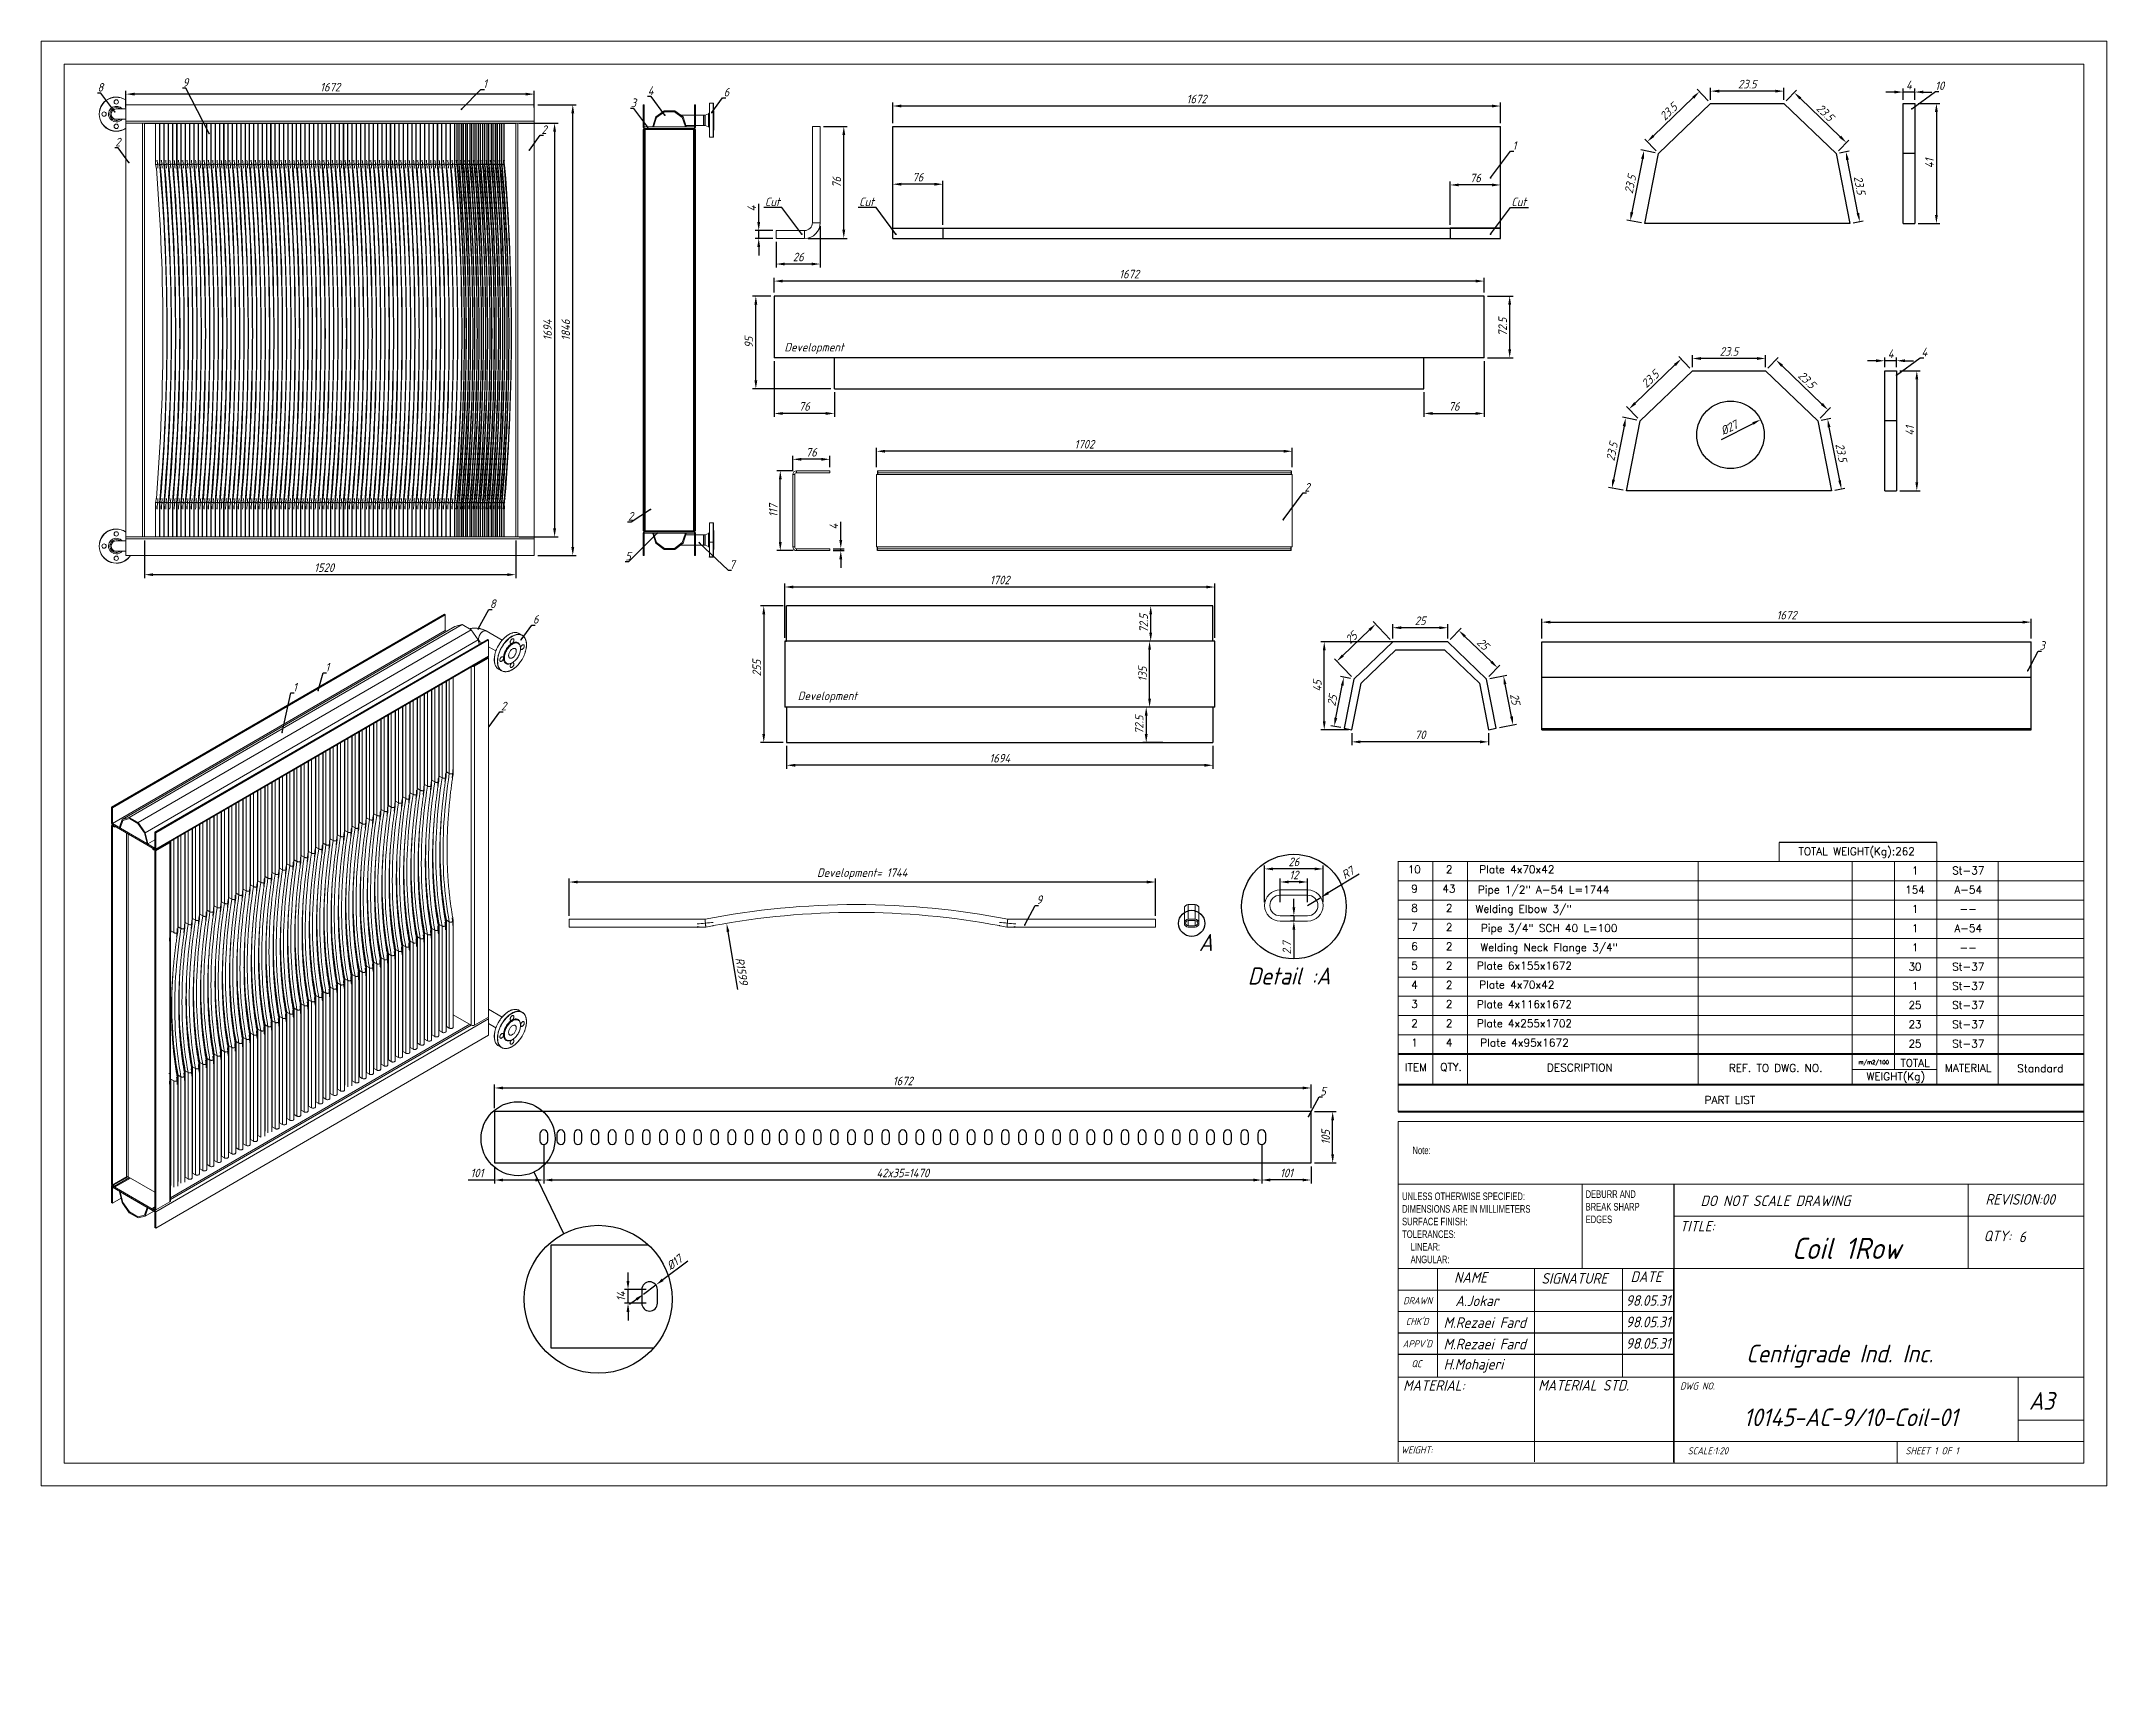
# Model space of a CAD drawing. Header units: millimetres. Extents: x 18217 to 37054, y 415 to 7180.
# Drawn here: x 18217 to 26674, y 415 to 7180 of the extents above; entities that cross this region are included whole.
import ezdxf
from ezdxf.enums import TextEntityAlignment as Align

# ---------------------------------------------------------------- set-up
doc = ezdxf.new("R2010")
doc.units = ezdxf.units.MM
doc.layers.add('title', color=7, linetype='Continuous', lineweight=15)
doc.styles.add('GENISO', font='geniso.shx', dxfattribs={"oblique": 15})
doc.styles.add('SLDTEXTSTYLE0', font='TXT', dxfattribs={"width": 0.75})
doc.styles.add('TITLE', font='romans.shx', dxfattribs={"height": 2.5})
doc.dimstyles.new('Scale', dxfattribs={"dimscale": 14, "dimtxt": 2.5, "dimasz": 2.5, "dimexe": 1, "dimexo": 1, "dimgap": 0.8, "dimtad": 1, "dimdec": 0, "dimzin": 0, "dimtxsty": 'GENISO', "dimcen": 2.5, "dimclrd": 1, "dimclre": 1, "dimclrt": 256, "dimadec": 0, "dimazin": 0, "dimtfac": 1, "dimtdec": 0, "dimtmove": 0, "dimatfit": 3, "dimfxl": 1, "dimtzin": 0, "dimlwd": -1, "dimlwe": -1, "dimarcsym": 0})
doc.dimstyles.new('Scale 1B2', dxfattribs={"dimscale": 14, "dimtxt": 2.5, "dimasz": 2.5, "dimexe": 1, "dimexo": 1, "dimgap": 0.8, "dimtad": 1, "dimdec": 0, "dimlfac": 0.5, "dimzin": 0, "dimtxsty": 'GENISO', "dimcen": 2.5, "dimclrd": 1, "dimclre": 1, "dimclrt": 256, "dimadec": 0, "dimazin": 0, "dimtfac": 1, "dimtdec": 0, "dimtmove": 0, "dimatfit": 3, "dimfxl": 1, "dimtzin": 0, "dimlwd": -1, "dimlwe": -1, "dimarcsym": 0})
doc.dimstyles.new('Scale 1B8', dxfattribs={"dimscale": 14, "dimtxt": 2.5, "dimasz": 2.5, "dimexe": 1, "dimexo": 1, "dimgap": 0.8, "dimtad": 1, "dimdec": 0, "dimlfac": 0.125, "dimzin": 0, "dimtxsty": 'GENISO', "dimcen": 2.5, "dimclrd": 1, "dimclre": 1, "dimclrt": 256, "dimadec": 0, "dimazin": 0, "dimtfac": 1, "dimtdec": 0, "dimtmove": 0, "dimatfit": 3, "dimfxl": 1, "dimtzin": 0, "dimlwd": -1, "dimlwe": -1, "dimarcsym": 0})

msp = doc.modelspace()

# ---------------------------------------------------------------- texts
at = {"attachment_point": 5, "style": 'GENISO'}
for s, insert, char_height in [('9', (18806.8, 7011.4), 35), ('1', (20033.4, 7006.8), 35), ('8', (18458.5, 6991.8), 35), ('3', (20641.5, 6928.5), 35), ('4', (20711.7, 6978.1), 35), ('6', (21022.3, 6972), 35), ('10', (25990.1, 6997.8), 35), ('2', (18529.9, 6767.5), 35), ('2', (20275.4, 6818.5), 35), ('1', (24249, 6753.6), 35), ('Cut', (21210.1, 6523), 35), ('Cut', (21595.8, 6523), 35), ('Cut', (24266.8, 6523), 35), ('Development', (21381.3, 5922.4), 35), ('4', (25927.5, 5907.8), 35), ('2', (23399.9, 5354.1), 35), ('2', (20629.7, 5235.3), 35), ('5', (20619.3, 5072.4), 35), ('7', (21045.2, 5037.6), 35), ('8', (20065.4, 4877.6), 35), ('6', (20241.3, 4813.6), 35), ('3', (26410.1, 4706.6), 35), ('1', (19387.7, 4617.6), 35), ('1', (19254.9, 4535.6), 35), ('Development', (21435.9, 4494.8), 35), ('2', (20110.1, 4458.5), 35), ('9', (22303.2, 3665.7), 35), ('A', (22984.8, 3490), 70), ('Detail :A', (23325.7, 3353.2), 70), ('5', (23465.2, 2881.4), 35), ('DO NOT SCALE DRAWING', (25317.5, 2432.7), 43.425), ('REVISION:00', (26319.6, 2438.6), 43.425), ('TITLE:', (24997.4, 2328.9), 43.43), ('QTY:', (26226.5, 2289), 43.43), ('6', (26328.6, 2285.1), 43.4), ('Coil 1Row', (25608.3, 2238), 86.85), ('NAME', (24069.1, 2119), 43.43), ('SIGNATURE', (24494, 2115.1), 43.43), ('DATE', (24788.1, 2121.9), 43.43), ('DRAWN', (23852.7, 2023.9), 28.95), ('A.Jokar', (24095.2, 2023.2), 43.43), ('98.05.31', (24796.6, 2024.6), 43.43), ("CHK'D", (23850.6, 1938.6), 28.95), ('M.Rezaei Fard', (24127.3, 1934.1), 43.425), ('98.05.31', (24796.6, 1936.7), 43.43), ("APPV'D", (23851.5, 1847.5), 28.95), ('M.Rezaei Fard', (24127.3, 1846.3), 43.425), ('98.05.31', (24796.6, 1848.8), 43.43), ('QC', (23847.8, 1765.9), 28.95), ('H.Mohajeri', (24081.1, 1757.1), 43.43), ('Centigrade Ind. Inc.', (25580.5, 1796.5), 72.376), ('MATERIAL:', (23919.1, 1676.5), 43.43), ('MATERIAL STD.', (24531.9, 1677.5), 43.425), ('DWG NO.', (24998.2, 1674.5), 28.95), ('A3', (26407.6, 1613.4), 72.38), ('10145-AC-9/10-Coil-01', (25625.7, 1546.2), 72.376), ('WEIGHT:', (23848.9, 1412.7), 28.95), ('SCALE:1:20', (25041, 1409.2), 28.95), ('SHEET 1 OF 1', (25959.2, 1409.2), 28.95)]:
    msp.add_mtext(s, dxfattribs=dict(at, insert=insert, char_height=char_height))
at = {"linetype": 'ByBlock', "lineweight": 9, "insert": (23831.5, 2654.9), "char_height": 31.02, "attachment_point": 1, "style": 'SLDTEXTSTYLE0'}
msp.add_mtext('Note:', dxfattribs=at)
at = {"layer": 'title', "style": 'TITLE'}
for s, height, p in [('TOTAL WEIGHT(Kg):262', 31.504, (25650.4, 3861.5)), ('Pipe 1/2" A-54 L=1744', 31.504, (24368.7, 3704.7)), ('Plate 4x70x42', 31.504, (24258.6, 3789.9)), ('154', 31.5, (25889.2, 3706.4)), ('1', 31.5, (25889.2, 3785.2)), ('St-37', 31.5, (26107.1, 3785.2)), ('A-54', 31.5, (26107.1, 3706.4)), ('Welding Elbow 3/"', 31.504, (24286.4, 3625.9)), ('1', 31.5, (25889.2, 3627.7)), ('Pipe 3/4" SCH 40 L=100', 31.504, (24391, 3547.1)), ('1', 31.5, (25889.2, 3548.9)), ('A-54', 31.5, (26107.1, 3548.9)), ('--', 31.5, (26107.1, 3627.7)), ('Welding Neck Flange 3/4"', 31.504, (24391, 3468.4)), ('1', 31.5, (25889.2, 3470.1)), ('--', 31.5, (26107.1, 3470.1)), ('Plate 6x155x1672', 31.504, (24290, 3395.4)), ('30', 31.5, (25889.2, 3391.4)), ('St-37', 31.5, (26107.1, 3391.4)), ('Plate 4x70x42', 31.504, (24258.6, 3317.4)), ('1', 31.5, (25889.2, 3312.6)), ('St-37', 31.5, (26107.1, 3312.6)), ('Plate 4x116x1672', 31.504, (24290, 3237.8)), ('25', 31.5, (25889.2, 3233.9)), ('St-37', 31.5, (26107.1, 3233.9)), ('Plate 4x255x1702', 31.504, (24290, 3159.1)), ('23', 31.5, (25889.2, 3155.1)), ('St-37', 31.5, (26107.1, 3155.1)), ('Plate 4x95x1672', 31.504, (24290, 3080.3)), ('25', 31.5, (25889.2, 3076.4)), ('St-37', 31.5, (26107.1, 3076.4)), ('ITEM', 31.5, (23845.5, 2978.9)), ('QTY.', 31.5, (23989.4, 2978.9)), ('DESCRIPTION', 31.504, (24516.6, 2978.4)), ('REF. TO DWG. NO.', 31.504, (25318.4, 2976.4)), ('m/m2/100', 15.75, (25720.1, 2999.1)), ('WEIGHT(Kg)', 31.5, (25810.5, 2939.8)), ('TOTAL', 31.5, (25889.6, 2997.5)), ('MATERIAL', 31.5, (26107.1, 2976.4)), ('Standard', 31.5, (26402.2, 2974.7)), ('PART LIST', 31.5, (25130.9, 2845.8))]:
    msp.add_text(s, height=height, dxfattribs=at).set_placement(p, align=Align.MIDDLE)
for s, p in [('10', (23811.9, 3773.8)), ('9', (23826.6, 3695.1)), ('43', (23953.7, 3695.1)), ('2', (23968.3, 3773.8)), ('8', (23826.6, 3616.3)), ('2', (23968.3, 3616.3)), ('7', (23826.6, 3537.5)), ('2', (23968.3, 3537.5)), ('6', (23826.6, 3458.8)), ('2', (23968.3, 3458.8)), ('5', (23826.6, 3380)), ('2', (23968.3, 3380)), ('4', (23826.6, 3301.3)), ('2', (23968.3, 3301.3)), ('3', (23826.6, 3222.5)), ('2', (23968.3, 3222.5)), ('2', (23826.6, 3143.7)), ('2', (23968.3, 3143.7)), ('1', (23826.6, 3065)), ('4', (23968.3, 3065))]:
    msp.add_text(s, height=31.5, dxfattribs=at).set_placement(p)

# ---------------------------------------------------------------- blocks, each defined once
blk = doc.blocks.new('*D99')
at = {"color": 1, "transparency": 16777216}
for p, q in [((20377.8, 3599.6), (20377.8, 3752)), ((22743.4, 3738), (20412.8, 3738)), ((22778.4, 3599.6), (22778.4, 3752))]:
    blk.add_line(p, q, dxfattribs=at)
for points in [[(20412.8, 3743.8), (20412.8, 3732.1), (20377.8, 3738)], [(22743.4, 3743.8), (22743.4, 3732.1), (22778.4, 3738)]]:
    blk.add_solid(points, dxfattribs=at)
at = {"layer": 'Defpoints', "color": 0, "transparency": 16777216}
for p in [(20377.8, 3738), (20377.8, 3585.6), (22778.4, 3585.6)]:
    blk.add_point(p, dxfattribs=at)
at = {"transparency": 16777216, "insert": (21578.1, 3771.1), "char_height": 35, "attachment_point": 5, "style": 'GENISO'}
blk.add_mtext('Development= 1744', dxfattribs=at)
blk = doc.blocks.new('*D100')
at = {"color": 1, "transparency": 16777216}
blk.add_line((21068.3, 3298.1), (21028.5, 3534.6), dxfattribs=at)
blk.add_solid([(21034.2, 3535.6), (21022.7, 3533.6), (21022.7, 3569.1)], dxfattribs=at)
at = {"layer": 'Defpoints', "color": 0, "transparency": 16777216}
for p in [(21022.7, 3569.1), (21554.2, 414.8)]:
    blk.add_point(p, dxfattribs=at)
at = {"transparency": 16777216, "insert": (21084.7, 3373.5), "char_height": 35, "attachment_point": 5, "rotation": 279.56505, "style": 'GENISO'}
blk.add_mtext('R1599', dxfattribs=at)
blk = doc.blocks.new('*D112')
at = {"color": 1, "transparency": 16777216}
for p, q in [((23289.6, 3655.8), (23289.6, 3752.1)), ((23366.6, 3738.1), (23324.6, 3738.1)), ((23401.6, 3655.8), (23401.6, 3752.1))]:
    blk.add_line(p, q, dxfattribs=at)
for points in [[(23324.6, 3744), (23324.6, 3732.3), (23289.6, 3738.1)], [(23366.6, 3744), (23366.6, 3732.3), (23401.6, 3738.1)]]:
    blk.add_solid(points, dxfattribs=at)
at = {"layer": 'Defpoints', "color": 0, "transparency": 16777216}
for p in [(23289.6, 3738.1), (23289.6, 3641.8), (23401.6, 3641.8)]:
    blk.add_point(p, dxfattribs=at)
at = {"transparency": 16777216, "insert": (23345.6, 3766.8), "char_height": 35, "attachment_point": 5, "style": 'GENISO'}
blk.add_mtext('12', dxfattribs=at)
blk = doc.blocks.new('*D113')
at = {"color": 1, "transparency": 16777216}
for p, q in [((23613.7, 3770.8), (23486.2, 3693.3)), ((23401.6, 3641.8), (23456.3, 3675.1))]:
    blk.add_line(p, q, dxfattribs=at)
blk.add_solid([(23483.2, 3698.2), (23489.2, 3688.3), (23456.3, 3675.1)], dxfattribs=at)
at = {"layer": 'Defpoints', "color": 0, "transparency": 16777216}
for p in [(23401.6, 3641.8), (23456.3, 3675.1)]:
    blk.add_point(p, dxfattribs=at)
at = {"transparency": 16777216, "insert": (23566.1, 3775.5), "char_height": 35, "attachment_point": 5, "rotation": 31.31157, "style": 'GENISO'}
blk.add_mtext('R7', dxfattribs=at)
blk = doc.blocks.new('*D114')
at = {"color": 1, "transparency": 16777216}
for p, q in [((23345.6, 3634.4), (23345.6, 3669.4)), ((23344.8, 3599.4), (23331.6, 3599.4)), ((23344.8, 3577.8), (23331.6, 3577.8)), ((23345.6, 3599.4), (23345.6, 3577.8)), ((23345.6, 3542.8), (23345.6, 3428))]:
    blk.add_line(p, q, dxfattribs=at)
for points in [[(23339.8, 3634.4), (23351.5, 3634.4), (23345.6, 3599.4)], [(23339.8, 3542.8), (23351.5, 3542.8), (23345.6, 3577.8)]]:
    blk.add_solid(points, dxfattribs=at)
at = {"layer": 'Defpoints', "color": 0, "transparency": 16777216}
for p in [(23345.6, 3577.8), (23358.8, 3599.4), (23358.8, 3577.8)]:
    blk.add_point(p, dxfattribs=at)
at = {"transparency": 16777216, "insert": (23316.9, 3467.9), "char_height": 35, "attachment_point": 5, "rotation": 90, "style": 'GENISO'}
blk.add_mtext('2.7', dxfattribs=at)
blk = doc.blocks.new('*D115')
at = {"color": 1, "transparency": 16777216}
for p, q in [((23225.6, 3655.8), (23225.6, 3805.7)), ((23430.6, 3791.7), (23260.6, 3791.7)), ((23465.6, 3656.7), (23465.6, 3805.7))]:
    blk.add_line(p, q, dxfattribs=at)
for points in [[(23260.6, 3797.6), (23260.6, 3785.9), (23225.6, 3791.7)], [(23430.6, 3797.6), (23430.6, 3785.9), (23465.6, 3791.7)]]:
    blk.add_solid(points, dxfattribs=at)
at = {"layer": 'Defpoints', "color": 0, "transparency": 16777216}
for p in [(23225.6, 3791.7), (23225.6, 3641.8), (23465.6, 3642.7)]:
    blk.add_point(p, dxfattribs=at)
at = {"transparency": 16777216, "insert": (23345.6, 3820.4), "char_height": 35, "attachment_point": 5, "style": 'GENISO'}
blk.add_mtext('26', dxfattribs=at)
blk = doc.blocks.new('*D119')
at = {"color": 1, "transparency": 16777216}
for p, q in [((21293.5, 5419.9), (21293.5, 5482.7)), ((21410.5, 5468.7), (21328.5, 5468.7)), ((21445.5, 5435.9), (21445.5, 5482.7))]:
    blk.add_line(p, q, dxfattribs=at)
for points in [[(21328.5, 5474.5), (21328.5, 5462.9), (21293.5, 5468.7)], [(21410.5, 5474.5), (21410.5, 5462.9), (21445.5, 5468.7)]]:
    blk.add_solid(points, dxfattribs=at)
at = {"layer": 'Defpoints', "color": 0, "transparency": 16777216}
for p in [(21293.5, 5468.7), (21445.5, 5421.9), (21293.5, 5405.9)]:
    blk.add_point(p, dxfattribs=at)
at = {"transparency": 16777216, "insert": (21369.5, 5497.4), "char_height": 35, "attachment_point": 5, "style": 'GENISO'}
blk.add_mtext('76', dxfattribs=at)
blk = doc.blocks.new('*D120')
at = {"color": 1, "transparency": 16777216}
for p, q in [((21490.3, 5137.7), (21490.3, 5212.6)), ((21459.5, 5102.7), (21504.3, 5102.7)), ((21459.5, 5094.7), (21504.3, 5094.7)), ((21490.3, 5094.7), (21490.3, 5102.7)), ((21490.3, 5059.7), (21490.3, 5024.7))]:
    blk.add_line(p, q, dxfattribs=at)
for points in [[(21484.4, 5137.7), (21496.1, 5137.7), (21490.3, 5102.7)], [(21484.4, 5059.7), (21496.1, 5059.7), (21490.3, 5094.7)]]:
    blk.add_solid(points, dxfattribs=at)
at = {"layer": 'Defpoints', "color": 0, "transparency": 16777216}
for p in [(21445.5, 5102.7), (21445.5, 5094.7), (21490.3, 5102.7)]:
    blk.add_point(p, dxfattribs=at)
at = {"transparency": 16777216, "insert": (21461.6, 5192.7), "char_height": 35, "attachment_point": 5, "rotation": 90, "style": 'GENISO'}
blk.add_mtext('4', dxfattribs=at)
blk = doc.blocks.new('*D121')
at = {"color": 1, "transparency": 16777216}
for p, q in [((21636.7, 5435.9), (21636.7, 5515.6)), ((23303.7, 5501.6), (21671.7, 5501.6)), ((23338.7, 5435.9), (23338.7, 5515.6))]:
    blk.add_line(p, q, dxfattribs=at)
for points in [[(21671.7, 5507.5), (21671.7, 5495.8), (21636.7, 5501.6)], [(23303.7, 5507.5), (23303.7, 5495.8), (23338.7, 5501.6)]]:
    blk.add_solid(points, dxfattribs=at)
at = {"layer": 'Defpoints', "color": 0, "transparency": 16777216}
for p in [(21636.7, 5501.6), (21636.7, 5421.9), (23338.7, 5421.9)]:
    blk.add_point(p, dxfattribs=at)
at = {"transparency": 16777216, "insert": (22487.7, 5530.3), "char_height": 35, "attachment_point": 5, "style": 'GENISO'}
blk.add_mtext('1702', dxfattribs=at)
blk = doc.blocks.new('*D122')
at = {"color": 1, "transparency": 16777216}
for p, q in [((21295.5, 5421.9), (21228.6, 5421.9)), ((21242.6, 5129.7), (21242.6, 5386.9)), ((21295.5, 5094.7), (21228.6, 5094.7))]:
    blk.add_line(p, q, dxfattribs=at)
for points in [[(21236.8, 5386.9), (21248.5, 5386.9), (21242.6, 5421.9)], [(21236.8, 5129.7), (21248.5, 5129.7), (21242.6, 5094.7)]]:
    blk.add_solid(points, dxfattribs=at)
at = {"layer": 'Defpoints', "color": 0, "transparency": 16777216}
for p in [(21242.6, 5421.9), (21309.5, 5421.9), (21309.5, 5094.7)]:
    blk.add_point(p, dxfattribs=at)
at = {"transparency": 16777216, "insert": (21213.9, 5258.3), "char_height": 35, "attachment_point": 5, "rotation": 90, "style": 'GENISO'}
blk.add_mtext('117', dxfattribs=at)
blk = doc.blocks.new('*D123')
at = {"color": 1, "transparency": 16777216}
for p, q in [((21254.6, 4869.1), (21160.9, 4869.1)), ((21174.9, 4834.1), (21174.9, 4344.1)), ((21254.6, 4309.1), (21160.9, 4309.1))]:
    blk.add_line(p, q, dxfattribs=at)
for points in [[(21169.1, 4834.1), (21180.8, 4834.1), (21174.9, 4869.1)], [(21169.1, 4344.1), (21180.8, 4344.1), (21174.9, 4309.1)]]:
    blk.add_solid(points, dxfattribs=at)
at = {"layer": 'Defpoints', "color": 0, "transparency": 16777216}
for p in [(21268.6, 4869.1), (21174.9, 4309.1), (21268.6, 4309.1)]:
    blk.add_point(p, dxfattribs=at)
at = {"transparency": 16777216, "insert": (21146.2, 4614.1), "char_height": 35, "attachment_point": 5, "rotation": 90, "style": 'GENISO'}
blk.add_mtext('255', dxfattribs=at)
blk = doc.blocks.new('*D124')
at = {"color": 1, "transparency": 16777216}
for p, q in [((22941.5, 4724.1), (22740.8, 4724.1)), ((22754.8, 4489.1), (22754.8, 4689.1)), ((22941.5, 4454.1), (22740.8, 4454.1))]:
    blk.add_line(p, q, dxfattribs=at)
for points in [[(22748.9, 4689.1), (22760.6, 4689.1), (22754.8, 4724.1)], [(22748.9, 4489.1), (22760.6, 4489.1), (22754.8, 4454.1)]]:
    blk.add_solid(points, dxfattribs=at)
at = {"layer": 'Defpoints', "color": 0, "transparency": 16777216}
for p in [(22754.8, 4724.1), (22955.5, 4724.1), (22955.5, 4454.1)]:
    blk.add_point(p, dxfattribs=at)
at = {"transparency": 16777216, "insert": (22726.1, 4589.1), "char_height": 35, "attachment_point": 5, "rotation": 90, "style": 'GENISO'}
blk.add_mtext('135', dxfattribs=at)
blk = doc.blocks.new('*D125')
at = {"color": 1, "transparency": 16777216}
for p, q in [((22869.7, 4869.1), (22745.4, 4869.1)), ((22759.4, 4759.1), (22759.4, 4834.1)), ((22841.4, 4724.1), (22745.4, 4724.1))]:
    blk.add_line(p, q, dxfattribs=at)
for points in [[(22753.6, 4834.1), (22765.2, 4834.1), (22759.4, 4869.1)], [(22753.6, 4759.1), (22765.2, 4759.1), (22759.4, 4724.1)]]:
    blk.add_solid(points, dxfattribs=at)
at = {"layer": 'Defpoints', "color": 0, "transparency": 16777216}
for p in [(22759.4, 4869.1), (22883.7, 4869.1), (22855.4, 4724.1)]:
    blk.add_point(p, dxfattribs=at)
at = {"transparency": 16777216, "insert": (22730.7, 4796.6), "char_height": 35, "attachment_point": 5, "rotation": 90, "style": 'GENISO'}
blk.add_mtext('72.5', dxfattribs=at)
blk = doc.blocks.new('*D126')
at = {"color": 1, "transparency": 16777216}
for p, q in [((22809.4, 4454.1), (22727.1, 4454.1)), ((22741.1, 4419.1), (22741.1, 4344.1)), ((22809.4, 4309.1), (22727.1, 4309.1))]:
    blk.add_line(p, q, dxfattribs=at)
for points in [[(22735.2, 4419.1), (22746.9, 4419.1), (22741.1, 4454.1)], [(22735.2, 4344.1), (22746.9, 4344.1), (22741.1, 4309.1)]]:
    blk.add_solid(points, dxfattribs=at)
at = {"layer": 'Defpoints', "color": 0, "transparency": 16777216}
for p in [(22823.4, 4454.1), (22741.1, 4309.1), (22823.4, 4309.1)]:
    blk.add_point(p, dxfattribs=at)
at = {"transparency": 16777216, "insert": (22712.4, 4381.6), "char_height": 35, "attachment_point": 5, "rotation": 90, "style": 'GENISO'}
blk.add_mtext('72.5', dxfattribs=at)
blk = doc.blocks.new('*D127')
at = {"color": 1, "transparency": 16777216}
for p, q in [((21260.6, 4738.1), (21260.6, 4959.9)), ((22987, 4945.9), (21295.6, 4945.9)), ((23022, 4738.1), (23022, 4959.9))]:
    blk.add_line(p, q, dxfattribs=at)
for points in [[(21295.6, 4951.7), (21295.6, 4940), (21260.6, 4945.9)], [(22987, 4951.7), (22987, 4940), (23022, 4945.9)]]:
    blk.add_solid(points, dxfattribs=at)
at = {"layer": 'Defpoints', "color": 0, "transparency": 16777216}
for p in [(21260.6, 4945.9), (21260.6, 4724.1), (23022, 4724.1)]:
    blk.add_point(p, dxfattribs=at)
at = {"transparency": 16777216, "insert": (22141.3, 4974.6), "char_height": 35, "attachment_point": 5, "style": 'GENISO'}
blk.add_mtext('1702', dxfattribs=at)
blk = doc.blocks.new('*D128')
at = {"color": 1, "transparency": 16777216}
for p, q in [((21268.6, 4295.1), (21268.6, 4202)), ((23014, 4295.1), (23014, 4202)), ((22979, 4216), (21303.6, 4216))]:
    blk.add_line(p, q, dxfattribs=at)
for points in [[(21303.6, 4221.8), (21303.6, 4210.1), (21268.6, 4216)], [(22979, 4221.8), (22979, 4210.1), (23014, 4216)]]:
    blk.add_solid(points, dxfattribs=at)
at = {"layer": 'Defpoints', "color": 0, "transparency": 16777216}
for p in [(21268.6, 4309.1), (23014, 4309.1), (21268.6, 4216)]:
    blk.add_point(p, dxfattribs=at)
at = {"transparency": 16777216, "insert": (22141.3, 4244.7), "char_height": 35, "attachment_point": 5, "style": 'GENISO'}
blk.add_mtext('1694', dxfattribs=at)
blk = doc.blocks.new('*D129')
at = {"color": 1, "transparency": 16777216}
for p, q in [((21702.8, 6845.3), (21702.8, 6929.2)), ((24156.8, 6915.2), (21737.8, 6915.2)), ((24191.8, 6845.3), (24191.8, 6929.2))]:
    blk.add_line(p, q, dxfattribs=at)
for points in [[(21737.8, 6921.1), (21737.8, 6909.4), (21702.8, 6915.2)], [(24156.8, 6921.1), (24156.8, 6909.4), (24191.8, 6915.2)]]:
    blk.add_solid(points, dxfattribs=at)
at = {"layer": 'Defpoints', "color": 0, "transparency": 16777216}
for p in [(21702.8, 6915.2), (21702.8, 6831.3), (24191.8, 6831.3)]:
    blk.add_point(p, dxfattribs=at)
at = {"transparency": 16777216, "insert": (22947.3, 6943.9), "char_height": 35, "attachment_point": 5, "style": 'GENISO'}
blk.add_mtext('1672', dxfattribs=at)
blk = doc.blocks.new('*D130')
at = {"color": 1, "transparency": 16777216}
for p, q in [((21420.2, 6831.3), (21516.6, 6831.3)), ((21502.6, 6408.3), (21502.6, 6796.3)), ((21356.2, 6373.3), (21516.6, 6373.3))]:
    blk.add_line(p, q, dxfattribs=at)
for points in [[(21496.8, 6796.3), (21508.5, 6796.3), (21502.6, 6831.3)], [(21496.8, 6408.3), (21508.5, 6408.3), (21502.6, 6373.3)]]:
    blk.add_solid(points, dxfattribs=at)
at = {"layer": 'Defpoints', "color": 0, "transparency": 16777216}
for p in [(21406.2, 6831.3), (21502.6, 6831.3), (21342.2, 6373.3)]:
    blk.add_point(p, dxfattribs=at)
at = {"transparency": 16777216, "insert": (21473.9, 6602.3), "char_height": 35, "attachment_point": 5, "rotation": 90, "style": 'GENISO'}
blk.add_mtext('76', dxfattribs=at)
blk = doc.blocks.new('*D131')
at = {"color": 1, "transparency": 16777216}
for p, q in [((21226.2, 6359.3), (21226.2, 6254.3)), ((21406.2, 6423.3), (21406.2, 6254.3)), ((21371.2, 6268.3), (21261.2, 6268.3))]:
    blk.add_line(p, q, dxfattribs=at)
for points in [[(21261.2, 6274.1), (21261.2, 6262.4), (21226.2, 6268.3)], [(21371.2, 6274.1), (21371.2, 6262.4), (21406.2, 6268.3)]]:
    blk.add_solid(points, dxfattribs=at)
at = {"layer": 'Defpoints', "color": 0, "transparency": 16777216}
for p in [(21406.2, 6437.3), (21226.2, 6373.3), (21226.2, 6268.3)]:
    blk.add_point(p, dxfattribs=at)
at = {"transparency": 16777216, "insert": (21316.2, 6297), "char_height": 35, "attachment_point": 5, "style": 'GENISO'}
blk.add_mtext('26', dxfattribs=at)
blk = doc.blocks.new('*D132')
at = {"color": 1, "transparency": 16777216}
for p, q in [((21154.3, 6440.3), (21154.3, 6515.2)), ((21212.2, 6405.3), (21140.3, 6405.3)), ((21212.2, 6373.3), (21140.3, 6373.3)), ((21154.3, 6373.3), (21154.3, 6405.3)), ((21154.3, 6338.3), (21154.3, 6303.3))]:
    blk.add_line(p, q, dxfattribs=at)
for points in [[(21148.4, 6440.3), (21160.1, 6440.3), (21154.3, 6405.3)], [(21148.4, 6338.3), (21160.1, 6338.3), (21154.3, 6373.3)]]:
    blk.add_solid(points, dxfattribs=at)
at = {"layer": 'Defpoints', "color": 0, "transparency": 16777216}
for p in [(21154.3, 6405.3), (21226.2, 6405.3), (21226.2, 6373.3)]:
    blk.add_point(p, dxfattribs=at)
at = {"transparency": 16777216, "insert": (21125.6, 6495.3), "char_height": 35, "attachment_point": 5, "rotation": 90, "style": 'GENISO'}
blk.add_mtext('4', dxfattribs=at)
blk = doc.blocks.new('*D133')
at = {"color": 1, "transparency": 16777216}
for p, q in [((21702.8, 6428.7), (21702.8, 6609)), ((21908.5, 6428.7), (21908.5, 6609)), ((21873.5, 6595), (21737.8, 6595))]:
    blk.add_line(p, q, dxfattribs=at)
for points in [[(21737.8, 6600.8), (21737.8, 6589.1), (21702.8, 6595)], [(21873.5, 6600.8), (21873.5, 6589.1), (21908.5, 6595)]]:
    blk.add_solid(points, dxfattribs=at)
at = {"layer": 'Defpoints', "color": 0, "transparency": 16777216}
for p in [(21702.8, 6595), (21702.8, 6414.7), (21908.5, 6414.7)]:
    blk.add_point(p, dxfattribs=at)
at = {"transparency": 16777216, "insert": (21805.6, 6623.7), "char_height": 35, "attachment_point": 5, "style": 'GENISO'}
blk.add_mtext('76', dxfattribs=at)
blk = doc.blocks.new('*D134')
at = {"color": 1, "transparency": 16777216}
for p, q in [((23986, 6428.7), (23986, 6606)), ((24191.8, 6428.7), (24191.8, 6606)), ((24156.8, 6592), (24021, 6592))]:
    blk.add_line(p, q, dxfattribs=at)
for points in [[(24021, 6597.9), (24021, 6586.2), (23986, 6592)], [(24156.8, 6597.9), (24156.8, 6586.2), (24191.8, 6592)]]:
    blk.add_solid(points, dxfattribs=at)
at = {"layer": 'Defpoints', "color": 0, "transparency": 16777216}
for p in [(23986, 6592), (23986, 6414.7), (24191.8, 6414.7)]:
    blk.add_point(p, dxfattribs=at)
at = {"transparency": 16777216, "insert": (24088.9, 6620.7), "char_height": 35, "attachment_point": 5, "style": 'GENISO'}
blk.add_mtext('76', dxfattribs=at)
blk = doc.blocks.new('*D135')
at = {"color": 1, "transparency": 16777216}
for p, q in [((21217.6, 6151.3), (21217.6, 6212.4)), ((24089.7, 6198.4), (21252.6, 6198.4)), ((24124.7, 6151.3), (24124.7, 6212.4))]:
    blk.add_line(p, q, dxfattribs=at)
for points in [[(21252.6, 6204.2), (21252.6, 6192.5), (21217.6, 6198.4)], [(24089.7, 6204.2), (24089.7, 6192.5), (24124.7, 6198.4)]]:
    blk.add_solid(points, dxfattribs=at)
at = {"layer": 'Defpoints', "color": 0, "transparency": 16777216}
for p in [(21217.6, 6198.4), (21217.6, 6137.3), (24124.7, 6137.3)]:
    blk.add_point(p, dxfattribs=at)
at = {"transparency": 16777216, "insert": (22671.2, 6227.1), "char_height": 35, "attachment_point": 5, "style": 'GENISO'}
blk.add_mtext('1672', dxfattribs=at)
blk = doc.blocks.new('*D136')
at = {"color": 1, "transparency": 16777216}
for p, q in [((21217.6, 5870), (21217.6, 5642.5)), ((21464, 5743.3), (21464, 5642.5)), ((21429, 5656.5), (21252.6, 5656.5))]:
    blk.add_line(p, q, dxfattribs=at)
for points in [[(21252.6, 5662.3), (21252.6, 5650.6), (21217.6, 5656.5)], [(21429, 5662.3), (21429, 5650.6), (21464, 5656.5)]]:
    blk.add_solid(points, dxfattribs=at)
at = {"layer": 'Defpoints', "color": 0, "transparency": 16777216}
for p in [(21217.6, 5884), (21464, 5757.3), (21217.6, 5656.5)]:
    blk.add_point(p, dxfattribs=at)
at = {"transparency": 16777216, "insert": (21340.8, 5685.2), "char_height": 35, "attachment_point": 5, "style": 'GENISO'}
blk.add_mtext('76', dxfattribs=at)
blk = doc.blocks.new('*D137')
at = {"color": 1, "transparency": 16777216}
for p, q in [((24124.7, 5870), (24124.7, 5642.5)), ((23878.4, 5743.3), (23878.4, 5642.5)), ((23913.4, 5656.5), (24089.7, 5656.5))]:
    blk.add_line(p, q, dxfattribs=at)
for points in [[(23913.4, 5662.3), (23913.4, 5650.6), (23878.4, 5656.5)], [(24089.7, 5662.3), (24089.7, 5650.6), (24124.7, 5656.5)]]:
    blk.add_solid(points, dxfattribs=at)
at = {"layer": 'Defpoints', "color": 0, "transparency": 16777216}
for p in [(24124.7, 5884), (23878.4, 5757.3), (24124.7, 5656.5)]:
    blk.add_point(p, dxfattribs=at)
at = {"transparency": 16777216, "insert": (24001.5, 5685.2), "char_height": 35, "attachment_point": 5, "style": 'GENISO'}
blk.add_mtext('76', dxfattribs=at)
blk = doc.blocks.new('*D138')
at = {"color": 1, "transparency": 16777216}
for p, q in [((21203.6, 6137.3), (21128.5, 6137.3)), ((21142.5, 5792.3), (21142.5, 6102.3)), ((21450, 5757.3), (21128.5, 5757.3))]:
    blk.add_line(p, q, dxfattribs=at)
for points in [[(21136.7, 6102.3), (21148.4, 6102.3), (21142.5, 6137.3)], [(21136.7, 5792.3), (21148.4, 5792.3), (21142.5, 5757.3)]]:
    blk.add_solid(points, dxfattribs=at)
at = {"layer": 'Defpoints', "color": 0, "transparency": 16777216}
for p in [(21142.5, 6137.3), (21217.6, 6137.3), (21464, 5757.3)]:
    blk.add_point(p, dxfattribs=at)
at = {"transparency": 16777216, "insert": (21113.8, 5947.3), "char_height": 35, "attachment_point": 5, "rotation": 90, "style": 'GENISO'}
blk.add_mtext('95', dxfattribs=at)
blk = doc.blocks.new('*D139')
at = {"color": 1, "transparency": 16777216}
for p, q in [((24138.7, 6137.3), (24243.4, 6137.3)), ((24229.4, 5919), (24229.4, 6102.3)), ((24138.7, 5884), (24243.4, 5884))]:
    blk.add_line(p, q, dxfattribs=at)
for points in [[(24223.6, 6102.3), (24235.2, 6102.3), (24229.4, 6137.3)], [(24223.6, 5919), (24235.2, 5919), (24229.4, 5884)]]:
    blk.add_solid(points, dxfattribs=at)
at = {"layer": 'Defpoints', "color": 0, "transparency": 16777216}
for p in [(24124.7, 6137.3), (24229.4, 6137.3), (24124.7, 5884)]:
    blk.add_point(p, dxfattribs=at)
at = {"transparency": 16777216, "insert": (24200.7, 6010.6), "char_height": 35, "attachment_point": 5, "rotation": 90, "style": 'GENISO'}
blk.add_mtext('72.5', dxfattribs=at)
blk = doc.blocks.new('SW_NOTE_0')
at = {"color": 0, "linetype": 'Continuous', "lineweight": 0, "char_height": 1.5, "attachment_point": 1, "style": 'SLDTEXTSTYLE0'}
for s, insert in [('UNLESS OTHERWISE SPECIFIED:', (0, 1.93)), ('SURFACE FINISH:', (0, -3.07)), ('DIMENSIONS ARE IN MILLIMETERS', (0, -0.57)), ('TOLERANCES:', (0, -5.57)), ('LINEAR:', (1.69, -8.07)), ('ANGULAR:', (1.69, -10.57))]:
    blk.add_mtext(s, dxfattribs=dict(at, insert=insert))
blk = doc.blocks.new('SW_NOTE_1')
at = {"color": 0, "linetype": 'Continuous', "lineweight": 0, "char_height": 1.5, "attachment_point": 1, "style": 'SLDTEXTSTYLE0'}
for s, insert in [('DEBURR AND', (0, 1.93)), ('BREAK SHARP', (0, -0.57)), ('EDGES', (0, -3.07))]:
    blk.add_mtext(s, dxfattribs=dict(at, insert=insert))
blk = doc.blocks.new('*D157')
at = {"color": 1, "transparency": 16777216}
for p, q in [((18563.2, 6909.7), (18563.2, 6977.9)), ((20200.2, 6963.9), (18598.2, 6963.9)), ((20235.2, 6909.7), (20235.2, 6977.9))]:
    blk.add_line(p, q, dxfattribs=at)
for points in [[(18598.2, 6969.7), (18598.2, 6958.1), (18563.2, 6963.9)], [(20200.2, 6969.7), (20200.2, 6958.1), (20235.2, 6963.9)]]:
    blk.add_solid(points, dxfattribs=at)
at = {"layer": 'Defpoints', "color": 0, "transparency": 16777216}
for p in [(18563.2, 6963.9), (18563.2, 6895.7), (20235.2, 6895.7)]:
    blk.add_point(p, dxfattribs=at)
at = {"transparency": 16777216, "insert": (19399.2, 6992.6), "char_height": 35, "attachment_point": 5, "style": 'GENISO'}
blk.add_mtext('1672', dxfattribs=at)
blk = doc.blocks.new('*D158')
at = {"color": 1, "transparency": 16777216}
for p, q in [((18639.2, 5136.7), (18639.2, 4982.4)), ((20159.2, 5136.7), (20159.2, 4982.4)), ((20124.2, 4996.4), (18674.2, 4996.4))]:
    blk.add_line(p, q, dxfattribs=at)
for points in [[(18674.2, 5002.2), (18674.2, 4990.6), (18639.2, 4996.4)], [(20124.2, 5002.2), (20124.2, 4990.6), (20159.2, 4996.4)]]:
    blk.add_solid(points, dxfattribs=at)
at = {"layer": 'Defpoints', "color": 0, "transparency": 16777216}
for p in [(18639.2, 5150.7), (20159.2, 5150.7), (18639.2, 4996.4)]:
    blk.add_point(p, dxfattribs=at)
at = {"transparency": 16777216, "insert": (19374.7, 5025.1), "char_height": 35, "attachment_point": 5, "style": 'GENISO'}
blk.add_mtext('1520', dxfattribs=at)
blk = doc.blocks.new('*D159')
at = {"color": 1, "transparency": 16777216}
for p, q in [((20173.2, 6844.7), (20332.4, 6844.7)), ((20318.4, 6809.7), (20318.4, 5185.7)), ((20173.2, 5150.7), (20332.4, 5150.7))]:
    blk.add_line(p, q, dxfattribs=at)
for points in [[(20312.5, 6809.7), (20324.2, 6809.7), (20318.4, 6844.7)], [(20312.5, 5185.7), (20324.2, 5185.7), (20318.4, 5150.7)]]:
    blk.add_solid(points, dxfattribs=at)
at = {"layer": 'Defpoints', "color": 0, "transparency": 16777216}
for p in [(20159.2, 6844.7), (20159.2, 5150.7), (20318.4, 5150.7)]:
    blk.add_point(p, dxfattribs=at)
at = {"transparency": 16777216, "insert": (20289.7, 5997.7), "char_height": 35, "attachment_point": 5, "rotation": 90, "style": 'GENISO'}
blk.add_mtext('1694', dxfattribs=at)
blk = doc.blocks.new('*D160')
at = {"color": 1, "transparency": 16777216}
for p, q in [((20249.2, 6920.7), (20406.8, 6920.7)), ((20392.8, 5109.7), (20392.8, 6885.7)), ((20249.2, 5074.7), (20406.8, 5074.7))]:
    blk.add_line(p, q, dxfattribs=at)
for points in [[(20387, 6885.7), (20398.7, 6885.7), (20392.8, 6920.7)], [(20387, 5109.7), (20398.7, 5109.7), (20392.8, 5074.7)]]:
    blk.add_solid(points, dxfattribs=at)
at = {"layer": 'Defpoints', "color": 0, "transparency": 16777216}
for p in [(20235.2, 6920.7), (20392.8, 6920.7), (20235.2, 5074.7)]:
    blk.add_point(p, dxfattribs=at)
at = {"transparency": 16777216, "insert": (20364.1, 5997.7), "char_height": 35, "attachment_point": 5, "rotation": 90, "style": 'GENISO'}
blk.add_mtext('1846', dxfattribs=at)
blk = doc.blocks.new('sdasdasdasdas')
at = {"linetype": 'ByBlock', "lineweight": 9}
for p, q in [((19375.1, 3240.5), (20510.9, 3898.7)), ((19377.9, 3238.9), (20513.7, 3897.1)), ((20513.7, 3897.1), (20510.9, 3898.7)), ((20513.7, 3897.1), (20513.7, 3843.2)), ((20513.7, 3843.2), (19377.9, 3185)), ((19411.2, 3199), (20547.1, 3857.2)), ((19435.7, 3205.4), (20571.5, 3863.6)), ((19465.9, 3187.9), (20601.8, 3846.1)), ((19490.4, 3153.3), (20626.2, 3811.5)), ((20659.1, 3813.2), (19523.3, 3155)), ((20662, 3811.5), (19526.1, 3153.3)), ((20518.3, 3840.6), (20513.7, 3843.2)), ((20571.5, 3863.6), (20547.1, 3857.2)), ((20601.8, 3846.1), (20571.5, 3863.6)), ((20626.2, 3811.5), (20601.8, 3846.1)), ((20629.9, 3796.3), (20626.2, 3811.5)), ((20707.9, 3810.3), (20653.4, 3841.8)), ((20659.1, 3813.2), (20662, 3811.5)), ((20662, 3756), (20662, 3811.5)), ((20741.8, 3822.9), (20739.8, 3821.7)), ((20776.4, 3827.1), (20765.9, 3833.2)), ((19524.5, 3094.1), (20660.3, 3752.3)), ((19526.1, 3097.8), (20662, 3756)), ((20611, 3723.4), (20659.1, 3751.1)), ((20613.9, 3721.7), (20662, 3749.5)), ((20632.2, 3805.1), (20638.6, 3801.3)), ((20662, 3749.5), (20659.1, 3751.1)), ((20662, 3787.9), (20686.8, 3773.6)), ((20662, 3749.5), (20662, 2524.7)), ((20770.8, 3781.4), (20770.8, 3783)), ((20516.5, 3343.3), (20516.5, 3669.3)), ((20517.7, 3361.1), (20517.7, 3670)), ((20527.6, 3355.4), (20527.6, 3675.7)), ((20541.3, 3357.6), (20541.3, 3683.6)), ((20602.6, 2496.9), (20602.6, 3719)), ((20611, 3723.4), (20613.9, 3721.7)), ((20613.9, 3721.7), (20613.9, 2496.9)), ((20695.9, 3711.9), (20706.4, 3705.9)), ((20741.8, 3732.8), (20743.2, 3733.6)), ((20392.8, 3271.9), (20392.8, 3597.9)), ((20394, 3289.7), (20394, 3598.6)), ((20403.9, 3284), (20403.9, 3604.3)), ((20417.5, 3286.2), (20417.5, 3612.2)), ((20418.7, 3304), (20418.7, 3612.9)), ((20428.6, 3298.3), (20428.6, 3618.6)), ((20442.3, 3300.4), (20442.3, 3626.5)), ((20443.5, 3318.3), (20443.5, 3627.2)), ((20453.4, 3312.5), (20453.4, 3632.9)), ((20467, 3314.7), (20467, 3640.8)), ((20468.2, 3332.5), (20468.2, 3641.5)), ((20478.1, 3326.8), (20478.1, 3647.2)), ((20491.8, 3329), (20491.8, 3655.1)), ((20493, 3346.8), (20493, 3655.7)), ((20502.9, 3341.1), (20502.9, 3661.5)), ((20269, 3200.4), (20269, 3526.5)), ((20270.2, 3218.2), (20270.2, 3527.2)), ((20280.1, 3212.5), (20280.1, 3532.9)), ((20293.8, 3214.7), (20293.8, 3540.8)), ((20295, 3232.5), (20295, 3541.4)), ((20304.9, 3226.8), (20304.9, 3547.2)), ((20318.5, 3229), (20318.5, 3555)), ((20319.7, 3246.8), (20319.7, 3555.7)), ((20329.6, 3241.1), (20329.6, 3561.4)), ((20343.3, 3243.3), (20343.3, 3569.3)), ((20344.5, 3261.1), (20344.5, 3570)), ((20354.4, 3255.4), (20354.4, 3575.7)), ((20368, 3257.6), (20368, 3583.6)), ((20369.2, 3275.4), (20369.2, 3584.3)), ((20379.1, 3269.7), (20379.1, 3590)), ((20145.3, 3129), (20145.3, 3455)), ((20146.5, 3146.8), (20146.5, 3455.7)), ((20156.4, 3141.1), (20156.4, 3461.4)), ((20170, 3143.3), (20170, 3469.3)), ((20171.2, 3161.1), (20171.2, 3470)), ((20181.1, 3155.4), (20181.1, 3475.7)), ((20194.8, 3157.6), (20194.8, 3483.6)), ((20196, 3175.4), (20196, 3484.3)), ((20205.9, 3169.7), (20205.9, 3490)), ((20219.5, 3171.9), (20219.5, 3497.9)), ((20220.7, 3189.7), (20220.7, 3498.6)), ((20230.6, 3184), (20230.6, 3504.3)), ((20244.3, 3186.1), (20244.3, 3512.2)), ((20245.5, 3204), (20245.5, 3512.9)), ((20255.4, 3198.2), (20255.4, 3518.6)), ((20021.5, 3057.6), (20021.5, 3383.6)), ((20022.7, 3075.4), (20022.7, 3384.3)), ((20032.6, 3069.7), (20032.6, 3390)), ((20046.3, 3071.8), (20046.3, 3397.9)), ((20047.5, 3089.7), (20047.5, 3398.6)), ((20057.4, 3083.9), (20057.4, 3404.3)), ((20071, 3086.1), (20071, 3412.2)), ((20072.2, 3103.9), (20072.2, 3412.9)), ((20082.1, 3098.2), (20082.1, 3418.6)), ((20095.8, 3100.4), (20095.8, 3426.5)), ((20097, 3118.2), (20097, 3427.1)), ((20106.9, 3112.5), (20106.9, 3432.9)), ((20120.5, 3114.7), (20120.5, 3440.7)), ((20121.7, 3132.5), (20121.7, 3441.4)), ((20131.6, 3126.8), (20131.6, 3447.1)), ((19899, 3003.9), (19899, 3312.8)), ((19908.9, 2998.2), (19908.9, 3318.6)), ((19922.5, 3000.4), (19922.5, 3326.4)), ((19923.7, 3018.2), (19923.7, 3327.1)), ((19933.6, 3012.5), (19933.6, 3332.9)), ((19947.3, 3014.7), (19947.3, 3340.7)), ((19948.5, 3032.5), (19948.5, 3341.4)), ((19958.4, 3026.8), (19958.4, 3347.1)), ((19972, 3029), (19972, 3355)), ((19973.2, 3046.8), (19973.2, 3355.7)), ((19983.1, 3041.1), (19983.1, 3361.4)), ((19996.8, 3043.3), (19996.8, 3369.3)), ((19998, 3061.1), (19998, 3370)), ((20007.9, 3055.4), (20007.9, 3375.7)), ((20443.5, 3318.3), (20442.3, 3319.2)), ((20442.3, 3310.4), (20443.5, 3318.3)), ((20453.4, 3312.5), (20443.5, 3318.3)), ((20468.2, 3332.5), (20467, 3333.5)), ((20467, 3324.7), (20468.2, 3332.5)), ((20478.1, 3326.8), (20468.2, 3332.5)), ((20493, 3346.8), (20491.8, 3347.8)), ((20491.8, 3339), (20493, 3346.8)), ((20502.9, 3341.1), (20493, 3346.8)), ((20517.7, 3361.1), (20516.5, 3362.1)), ((20516.5, 3353.3), (20517.7, 3361.1)), ((20527.6, 3355.4), (20517.7, 3361.1)), ((19785.1, 2926.8), (19785.1, 3247.1)), ((19798.8, 2929), (19798.8, 3255)), ((19800, 2946.8), (19800, 3255.7)), ((19809.9, 2941.1), (19809.9, 3261.4)), ((19823.5, 2943.3), (19823.5, 3269.3)), ((19824.7, 2961.1), (19824.7, 3270)), ((19834.6, 2955.4), (19834.6, 3275.7)), ((19848.3, 2957.6), (19848.3, 3283.6)), ((19849.5, 2975.4), (19849.5, 3284.3)), ((19859.4, 2969.6), (19859.4, 3290)), ((19873, 2971.8), (19873, 3297.9)), ((19874.2, 2989.7), (19874.2, 3298.6)), ((19884.1, 2983.9), (19884.1, 3304.3)), ((19897.8, 2986.1), (19897.8, 3312.2)), ((20319.7, 3246.8), (20318.5, 3247.8)), ((20318.5, 3239), (20319.7, 3246.8)), ((20329.6, 3241.1), (20319.7, 3246.8)), ((20344.5, 3261.1), (20343.3, 3262)), ((20343.3, 3253.3), (20344.5, 3261.1)), ((20354.4, 3255.4), (20344.5, 3261.1)), ((20369.2, 3275.4), (20368, 3276.3)), ((20368, 3267.6), (20369.2, 3275.4)), ((20379.1, 3269.7), (20369.2, 3275.4)), ((20394, 3289.7), (20392.8, 3290.6)), ((20392.8, 3281.8), (20394, 3289.7)), ((20403.9, 3284), (20394, 3289.7)), ((20418.7, 3304), (20417.5, 3304.9)), ((20417.5, 3296.1), (20418.7, 3304)), ((20428.6, 3298.3), (20418.7, 3304)), ((19377.9, 3238.9), (19375.1, 3240.5)), ((19375.1, 3185), (19375.1, 3240.5)), ((19377.9, 3183.4), (19375.1, 3185)), ((19376.7, 3179.4), (19375.1, 3178.5)), ((19375.1, 3178.5), (19377.9, 3176.8)), ((19375.1, 3178.5), (19375.1, 1953.7)), ((19377.9, 3183.4), (19377.9, 3238.9)), ((19377.9, 3185), (19523.3, 3101.1)), ((19377.9, 3185), (19377.9, 3180.1)), ((19377.9, 3180.1), (19523.3, 3096.2)), ((19378.4, 3177.1), (19377.9, 3176.8)), ((19377.9, 3176.8), (19377.9, 1952)), ((19385.7, 3175.6), (19380.7, 3178.5)), ((19380.7, 3178.5), (19380.7, 3175.2)), ((19385.7, 3172.3), (19380.7, 3175.2)), ((19385.7, 3172.3), (19385.7, 3175.6)), ((19388.5, 3174), (19385.7, 3172.3)), ((19411.2, 3199), (19402.2, 3172)), ((19404.8, 3169.5), (19402.2, 3172)), ((19413.6, 3195.6), (19404.8, 3169.5)), ((19435.7, 3205.4), (19411.2, 3199)), ((19436.6, 3201.6), (19413.6, 3195.6)), ((19465.9, 3187.9), (19435.7, 3205.4)), ((19465, 3185.2), (19436.6, 3201.6)), ((19488, 3152.6), (19465, 3185.2)), ((19490.4, 3153.3), (19465.9, 3187.9)), ((19661.4, 2855.4), (19661.4, 3175.7)), ((19675.1, 2857.5), (19675.1, 3183.6)), ((19676.2, 2875.4), (19676.2, 3184.3)), ((19686.1, 2869.6), (19686.1, 3190)), ((19699.8, 2871.8), (19699.8, 3197.9)), ((19701, 2889.6), (19701, 3198.6)), ((19710.9, 2883.9), (19710.9, 3204.3)), ((19724.6, 2886.1), (19724.6, 3212.1)), ((19725.7, 2903.9), (19725.7, 3212.8)), ((19735.6, 2898.2), (19735.6, 3218.6)), ((19749.3, 2900.4), (19749.3, 3226.4)), ((19750.5, 2918.2), (19750.5, 3227.1)), ((19760.4, 2912.5), (19760.4, 3232.8)), ((19774, 2914.7), (19774, 3240.7)), ((19775.2, 2932.5), (19775.2, 3241.4)), ((20196, 3175.4), (20194.8, 3176.3)), ((20194.8, 3167.5), (20196, 3175.4)), ((20205.9, 3169.7), (20196, 3175.4)), ((20220.7, 3189.7), (20219.5, 3190.6)), ((20219.5, 3181.8), (20220.7, 3189.7)), ((20230.6, 3184), (20220.7, 3189.7)), ((20245.5, 3204), (20244.3, 3204.9)), ((20244.3, 3196.1), (20245.5, 3204)), ((20255.4, 3198.2), (20245.5, 3204)), ((20270.2, 3218.2), (20269, 3219.2)), ((20269, 3210.4), (20270.2, 3218.2)), ((20280.1, 3212.5), (20270.2, 3218.2)), ((20295, 3232.5), (20293.8, 3233.5)), ((20293.8, 3224.7), (20295, 3232.5)), ((20304.9, 3226.8), (20295, 3232.5)), ((19404.8, 3169.5), (19496.8, 3116.4)), ((19426, 3152.3), (19426, 1979.8)), ((19431.6, 1979.8), (19431.6, 3149.1)), ((19496.8, 3116.4), (19488, 3152.6)), ((19499.5, 3115.8), (19490.4, 3153.3)), ((19499.5, 3115.8), (19496.8, 3116.4)), ((19499.5, 3115.8), (19523.3, 3129.6)), ((19523.3, 3155), (19526.1, 3153.3)), ((19523.3, 3155), (19523.3, 3099.4)), ((19571.4, 3120.7), (19523.3, 3092.9)), ((19526.1, 3153.3), (19526.1, 3097.8)), ((19574.2, 3119), (19526.1, 3091.3)), ((19571.4, 3121.2), (19571.4, 3120.7)), ((19571.4, 3120.7), (19574.2, 3119)), ((19574.2, 3119), (19574.2, 1894.2)), ((19576.1, 2800.4), (19576.1, 3126.4)), ((19576.5, 2798.2), (19576.5, 3124.2)), ((19576.5, 1897.5), (19576.5, 3122.3)), ((19577.3, 2818.2), (19577.3, 3127.1)), ((19577.7, 2816), (19577.7, 3124.9)), ((19587.2, 2812.5), (19587.2, 3132.8)), ((19600.8, 2814.7), (19600.8, 3140.7)), ((19602, 2832.5), (19602, 3141.4)), ((19611.9, 2826.8), (19611.9, 3147.1)), ((19625.6, 2829), (19625.6, 3155)), ((19626.7, 2846.8), (19626.7, 3155.7)), ((19636.6, 2841.1), (19636.6, 3161.4)), ((19650.3, 2843.3), (19650.3, 3169.3)), ((19651.5, 2861.1), (19651.5, 3170)), ((20072.2, 3103.9), (20071, 3104.9)), ((20071, 3096.1), (20072.2, 3103.9)), ((20082.1, 3098.2), (20072.2, 3103.9)), ((20097, 3118.2), (20095.8, 3119.2)), ((20095.8, 3110.4), (20097, 3118.2)), ((20106.9, 3112.5), (20097, 3118.2)), ((20121.7, 3132.5), (20120.5, 3133.5)), ((20120.5, 3124.7), (20121.7, 3132.5)), ((20131.6, 3126.8), (20121.7, 3132.5)), ((20146.5, 3146.8), (20145.3, 3147.8)), ((20145.3, 3139), (20146.5, 3146.8)), ((20156.4, 3141.1), (20146.5, 3146.8)), ((20171.2, 3161.1), (20170, 3162)), ((20170, 3153.3), (20171.2, 3161.1)), ((20181.1, 3155.4), (20171.2, 3161.1)), ((19515.5, 3097.4), (19515.5, 3100.7)), ((19520.5, 3097.8), (19515.5, 3100.7)), ((19520.5, 3094.5), (19515.5, 3097.4)), ((19520.5, 3097.8), (19520.5, 3094.5)), ((19523.3, 3101.1), (19523.3, 3096.2)), ((19523.3, 3099.4), (19526.1, 3097.8)), ((19526.1, 3091.3), (19523.3, 3092.9)), ((19523.3, 3092.9), (19523.3, 1868.1)), ((19526.1, 3091.3), (19526.1, 1866.5)), ((19948.5, 3032.5), (19947.3, 3033.5)), ((19947.3, 3024.7), (19948.5, 3032.5)), ((19958.4, 3026.8), (19948.5, 3032.5)), ((19973.2, 3046.8), (19972, 3047.7)), ((19972, 3039), (19973.2, 3046.8)), ((19983.1, 3041.1), (19973.2, 3046.8)), ((19998, 3061.1), (19996.8, 3062)), ((19996.8, 3053.2), (19998, 3061.1)), ((20007.9, 3055.4), (19998, 3061.1)), ((20022.7, 3075.4), (20021.5, 3076.3)), ((20021.5, 3067.5), (20022.7, 3075.4)), ((20032.6, 3069.7), (20022.7, 3075.4)), ((20047.5, 3089.7), (20046.3, 3090.6)), ((20046.3, 3081.8), (20047.5, 3089.7)), ((20057.4, 3083.9), (20047.5, 3089.7)), ((19824.7, 2961.1), (19823.5, 2962)), ((19823.5, 2953.2), (19824.7, 2961.1)), ((19834.6, 2955.4), (19824.7, 2961.1)), ((19849.5, 2975.4), (19848.3, 2976.3)), ((19848.3, 2967.5), (19849.5, 2975.4)), ((19859.4, 2969.6), (19849.5, 2975.4)), ((19874.2, 2989.7), (19873, 2990.6)), ((19873, 2981.8), (19874.2, 2989.7)), ((19884.1, 2983.9), (19874.2, 2989.7)), ((19899, 3003.9), (19897.8, 3004.9)), ((19897.8, 2996.1), (19899, 3003.9)), ((19908.9, 2998.2), (19899, 3003.9)), ((19923.7, 3018.2), (19922.5, 3019.2)), ((19922.5, 3010.4), (19923.7, 3018.2)), ((19933.6, 3012.5), (19923.7, 3018.2)), ((19701, 2889.6), (19699.8, 2890.6)), ((19725.7, 2903.9), (19724.6, 2904.9)), ((19724.6, 2896.1), (19725.7, 2903.9)), ((19735.6, 2898.2), (19725.7, 2903.9)), ((19750.5, 2918.2), (19749.3, 2919.2)), ((19749.3, 2910.4), (19750.5, 2918.2)), ((19760.4, 2912.5), (19750.5, 2918.2)), ((19775.2, 2932.5), (19774, 2933.4)), ((19774, 2924.7), (19775.2, 2932.5)), ((19785.1, 2926.8), (19775.2, 2932.5)), ((19800, 2946.8), (19798.8, 2947.7)), ((19798.8, 2939), (19800, 2946.8)), ((19809.9, 2941.1), (19800, 2946.8)), ((19602, 2832.5), (19600.8, 2833.4)), ((19600.8, 2824.7), (19602, 2832.5)), ((19611.9, 2826.8), (19602, 2832.5)), ((19626.7, 2846.8), (19625.6, 2847.7)), ((19625.6, 2838.9), (19626.7, 2846.8)), ((19636.6, 2841.1), (19626.7, 2846.8)), ((19651.5, 2861.1), (19650.3, 2862)), ((19650.3, 2853.2), (19651.5, 2861.1)), ((19661.4, 2855.4), (19651.5, 2861.1)), ((19676.2, 2875.4), (19675.1, 2876.3)), ((19675.1, 2867.5), (19676.2, 2875.4)), ((19686.1, 2869.6), (19676.2, 2875.4)), ((19699.8, 2881.8), (19701, 2889.6)), ((19710.9, 2883.9), (19701, 2889.6)), ((20465.9, 2829.7), (20465.9, 2817.3)), ((20478.1, 2820.8), (20468.2, 2826.5)), ((20468.2, 2463.8), (20468.2, 2826.5)), ((20478.1, 2458.1), (20478.1, 2820.8)), ((20490.6, 2844), (20490.6, 2831.6)), ((20491.8, 2461.3), (20491.8, 2825.1)), ((20502.9, 2835.1), (20493, 2840.8)), ((20493, 2478.1), (20493, 2840.8)), ((20502.9, 2472.4), (20502.9, 2835.1)), ((20515.4, 2858.3), (20515.4, 2845.9)), ((20516.5, 2475.6), (20516.5, 2839.4)), ((20527.6, 2849.3), (20517.7, 2855.1)), ((20517.7, 2492.4), (20517.7, 2855.1)), ((20527.6, 2486.7), (20527.6, 2849.3)), ((20541.3, 2489.9), (20541.3, 2853.7)), ((19577.3, 2818.2), (19576.1, 2819.1)), ((19576.1, 2810.4), (19577.3, 2818.2)), ((19577.7, 2816), (19576.5, 2816.9)), ((19576.5, 2808.2), (19577.7, 2816)), ((19587.2, 2812.5), (19577.3, 2818.2)), ((20342.1, 2758.2), (20342.1, 2745.9)), ((20354.4, 2749.3), (20344.5, 2755)), ((20344.5, 2392.4), (20344.5, 2755)), ((20354.4, 2386.7), (20354.4, 2749.3)), ((20366.9, 2772.5), (20366.9, 2760.2)), ((20368, 2389.9), (20368, 2753.7)), ((20379.1, 2763.6), (20369.2, 2769.3)), ((20369.2, 2406.7), (20369.2, 2769.3)), ((20379.1, 2401), (20379.1, 2763.6)), ((20391.6, 2786.8), (20391.6, 2774.5)), ((20392.8, 2404.1), (20392.8, 2768)), ((20403.9, 2777.9), (20394, 2783.6)), ((20394, 2421), (20394, 2783.6)), ((20403.9, 2415.3), (20403.9, 2777.9)), ((20416.4, 2801.1), (20416.4, 2788.8)), ((20417.5, 2418.4), (20417.5, 2782.3)), ((20428.6, 2792.2), (20418.7, 2797.9)), ((20418.7, 2435.3), (20418.7, 2797.9)), ((20428.6, 2429.6), (20428.6, 2792.2)), ((20441.1, 2815.4), (20441.1, 2803)), ((20442.3, 2432.7), (20442.3, 2796.5)), ((20453.4, 2806.5), (20443.5, 2812.2)), ((20443.5, 2449.6), (20443.5, 2812.2)), ((20453.4, 2443.8), (20453.4, 2806.5)), ((20467, 2447), (20467, 2810.8)), ((20218.4, 2686.8), (20218.4, 2674.5)), ((20230.6, 2677.9), (20220.7, 2683.6)), ((20220.7, 2321), (20220.7, 2683.6)), ((20243.1, 2701.1), (20243.1, 2688.7)), ((20244.3, 2318.4), (20244.3, 2682.2)), ((20255.4, 2692.2), (20245.5, 2697.9)), ((20245.5, 2335.3), (20245.5, 2697.9)), ((20255.4, 2329.5), (20255.4, 2692.2)), ((20267.9, 2715.4), (20267.9, 2703)), ((20269, 2332.7), (20269, 2696.5)), ((20280.1, 2706.5), (20270.2, 2712.2)), ((20270.2, 2349.5), (20270.2, 2712.2)), ((20280.1, 2343.8), (20280.1, 2706.5)), ((20292.6, 2729.7), (20292.6, 2717.3)), ((20293.8, 2347), (20293.8, 2710.8)), ((20304.9, 2720.8), (20295, 2726.5)), ((20295, 2363.8), (20295, 2726.5)), ((20304.9, 2358.1), (20304.9, 2720.8)), ((20317.4, 2744), (20317.4, 2731.6)), ((20318.5, 2361.3), (20318.5, 2725.1)), ((20329.6, 2735), (20319.7, 2740.8)), ((20319.7, 2378.1), (20319.7, 2740.8)), ((20329.6, 2372.4), (20329.6, 2735)), ((20343.3, 2375.6), (20343.3, 2739.4)), ((20094.6, 2615.4), (20094.6, 2603)), ((20106.9, 2606.5), (20097, 2612.2)), ((20097, 2249.5), (20097, 2612.2)), ((20119.4, 2629.7), (20119.4, 2617.3)), ((20120.5, 2247), (20120.5, 2610.8)), ((20131.6, 2620.8), (20121.7, 2626.5)), ((20121.7, 2263.8), (20121.7, 2626.5)), ((20131.6, 2258.1), (20131.6, 2620.8)), ((20144.1, 2643.9), (20144.1, 2631.6)), ((20145.3, 2261.3), (20145.3, 2625.1)), ((20156.4, 2635), (20146.5, 2640.8)), ((20146.5, 2278.1), (20146.5, 2640.8)), ((20156.4, 2272.4), (20156.4, 2635)), ((20168.9, 2658.2), (20168.9, 2645.9)), ((20170, 2275.6), (20170, 2639.4)), ((20181.1, 2649.3), (20171.2, 2655)), ((20171.2, 2292.4), (20171.2, 2655)), ((20181.1, 2286.7), (20181.1, 2649.3)), ((20193.6, 2672.5), (20193.6, 2660.2)), ((20194.8, 2289.8), (20194.8, 2653.7)), ((20205.9, 2663.6), (20196, 2669.3)), ((20196, 2306.7), (20196, 2669.3)), ((20205.9, 2301), (20205.9, 2663.6)), ((20219.5, 2304.1), (20219.5, 2668)), ((20230.6, 2315.3), (20230.6, 2677.9)), ((19970.9, 2543.9), (19970.9, 2531.6)), ((19983.1, 2535), (19973.2, 2540.7)), ((19973.2, 2178.1), (19973.2, 2540.7)), ((19995.6, 2558.2), (19995.6, 2545.9)), ((19996.8, 2175.6), (19996.8, 2539.4)), ((20007.9, 2549.3), (19998, 2555)), ((19998, 2192.4), (19998, 2555)), ((20007.9, 2186.7), (20007.9, 2549.3)), ((20020.4, 2572.5), (20020.4, 2560.2)), ((20021.5, 2189.8), (20021.5, 2553.7)), ((20032.6, 2563.6), (20022.7, 2569.3)), ((20022.7, 2206.7), (20022.7, 2569.3)), ((20032.6, 2201), (20032.6, 2563.6)), ((20045.1, 2586.8), (20045.1, 2574.4)), ((20046.3, 2204.1), (20046.3, 2567.9)), ((20057.4, 2577.9), (20047.5, 2583.6)), ((20047.5, 2221), (20047.5, 2583.6)), ((20057.4, 2215.2), (20057.4, 2577.9)), ((20069.9, 2601.1), (20069.9, 2588.7)), ((20071, 2218.4), (20071, 2582.2)), ((20082.1, 2592.2), (20072.2, 2597.9)), ((20072.2, 2235.2), (20072.2, 2597.9)), ((20082.1, 2229.5), (20082.1, 2592.2)), ((20095.8, 2232.7), (20095.8, 2596.5)), ((20106.9, 2243.8), (20106.9, 2606.5)), ((20707.9, 2524.5), (20662, 2551.1)), ((20776.4, 2541.4), (20765.9, 2547.4)), ((20662, 2518.1), (19526.1, 1859.9)), ((20597.6, 2499.8), (19576.5, 1907.8)), ((20602.6, 2496.9), (19576.5, 1902.1)), ((19847.1, 2472.5), (19847.1, 2460.2)), ((19859.4, 2463.6), (19849.5, 2469.3)), ((19849.5, 2106.7), (19849.5, 2469.3)), ((19871.9, 2486.8), (19871.9, 2474.4)), ((19873, 2104.1), (19873, 2467.9)), ((19884.1, 2477.9), (19874.2, 2483.6)), ((19874.2, 2121), (19874.2, 2483.6)), ((19884.1, 2115.2), (19884.1, 2477.9)), ((19896.6, 2501.1), (19896.6, 2488.7)), ((19897.8, 2118.4), (19897.8, 2482.2)), ((19908.9, 2492.2), (19899, 2497.9)), ((19899, 2135.2), (19899, 2497.9)), ((19908.9, 2129.5), (19908.9, 2492.2)), ((19921.4, 2515.4), (19921.4, 2503)), ((19922.5, 2132.7), (19922.5, 2496.5)), ((19933.6, 2506.5), (19923.7, 2512.2)), ((19923.7, 2149.5), (19923.7, 2512.2)), ((19933.6, 2143.8), (19933.6, 2506.5)), ((19946.1, 2529.7), (19946.1, 2517.3)), ((19947.3, 2147), (19947.3, 2510.8)), ((19958.4, 2520.7), (19948.5, 2526.5)), ((19948.5, 2163.8), (19948.5, 2526.5)), ((19958.4, 2158.1), (19958.4, 2520.7)), ((19972, 2161.3), (19972, 2525.1)), ((19983.1, 2172.4), (19983.1, 2535)), ((20493, 2478.1), (20502.9, 2472.4)), ((20517.7, 2492.4), (20527.6, 2486.7)), ((20602.6, 2496.9), (20541.3, 2532.3)), ((20662, 2524.7), (20613.9, 2496.9)), ((20662, 2462.6), (20662, 2518.1)), ((20662, 2502.1), (20686.8, 2487.8)), ((20741.8, 2537.2), (20739.8, 2536)), ((20770.8, 2495.6), (20770.8, 2497.3)), ((19526.1, 1804.4), (20662, 2462.6)), ((19723.4, 2401.1), (19723.4, 2388.7)), ((19735.6, 2392.2), (19725.7, 2397.9)), ((19725.7, 2035.2), (19725.7, 2397.9)), ((19748.1, 2415.4), (19748.1, 2403)), ((19749.3, 2032.7), (19749.3, 2396.5)), ((19760.4, 2406.4), (19750.5, 2412.2)), ((19750.5, 2049.5), (19750.5, 2412.2)), ((19760.4, 2043.8), (19760.4, 2406.4)), ((19772.9, 2429.6), (19772.9, 2417.3)), ((19774, 2047), (19774, 2410.8)), ((19785.1, 2420.7), (19775.2, 2426.4)), ((19775.2, 2063.8), (19775.2, 2426.4)), ((19785.1, 2058.1), (19785.1, 2420.7)), ((19797.6, 2443.9), (19797.6, 2431.6)), ((19798.8, 2061.3), (19798.8, 2425.1)), ((19809.9, 2435), (19800, 2440.7)), ((19800, 2078.1), (19800, 2440.7)), ((19809.9, 2072.4), (19809.9, 2435)), ((19822.4, 2458.2), (19822.4, 2445.9)), ((19823.5, 2075.5), (19823.5, 2439.4)), ((19834.6, 2449.3), (19824.7, 2455)), ((19824.7, 2092.4), (19824.7, 2455)), ((19834.6, 2086.7), (19834.6, 2449.3)), ((19848.3, 2089.8), (19848.3, 2453.6)), ((19859.4, 2100.9), (19859.4, 2463.6)), ((20369.2, 2406.7), (20379.1, 2401)), ((20394, 2421), (20403.9, 2415.3)), ((20418.7, 2435.3), (20428.6, 2429.6)), ((20443.5, 2449.6), (20453.4, 2443.8)), ((20468.2, 2463.8), (20478.1, 2458.1)), ((20695.9, 2426.2), (20706.4, 2420.1)), ((20741.8, 2447.1), (20743.2, 2447.9)), ((19599.7, 2329.6), (19599.7, 2317.3)), ((19611.9, 2320.7), (19602, 2326.4)), ((19602, 1963.8), (19602, 2326.4)), ((19624.4, 2343.9), (19624.4, 2331.6)), ((19636.6, 2335), (19626.7, 2340.7)), ((19626.7, 1978.1), (19626.7, 2340.7)), ((19636.6, 1972.4), (19636.6, 2335)), ((19649.2, 2358.2), (19649.2, 2345.9)), ((19650.3, 1975.5), (19650.3, 2339.3)), ((19661.4, 2349.3), (19651.5, 2355)), ((19651.5, 1992.4), (19651.5, 2355)), ((19661.4, 1986.7), (19661.4, 2349.3)), ((19673.9, 2372.5), (19673.9, 2360.1)), ((19675.1, 1989.8), (19675.1, 2353.6)), ((19686.1, 2363.6), (19676.2, 2369.3)), ((19676.2, 2006.7), (19676.2, 2369.3)), ((19686.1, 2000.9), (19686.1, 2363.6)), ((19698.7, 2386.8), (19698.7, 2374.4)), ((19699.8, 2004.1), (19699.8, 2367.9)), ((19710.9, 2377.9), (19701, 2383.6)), ((19701, 2020.9), (19701, 2383.6)), ((19710.9, 2015.2), (19710.9, 2377.9)), ((19724.6, 2018.4), (19724.6, 2382.2)), ((19735.6, 2029.5), (19735.6, 2392.2)), ((20245.5, 2335.3), (20255.4, 2329.5)), ((20270.2, 2349.5), (20280.1, 2343.8)), ((20295, 2363.8), (20304.9, 2358.1)), ((20319.7, 2378.1), (20329.6, 2372.4)), ((20344.5, 2392.4), (20354.4, 2386.7)), ((19574.9, 2315.3), (19574.9, 2303)), ((19576.1, 1932.7), (19576.1, 2296.5)), ((19576.5, 1930.5), (19576.5, 2294.3)), ((19587.2, 2306.4), (19577.3, 2312.1)), ((19577.3, 1949.5), (19577.3, 2312.1)), ((19587.2, 1943.8), (19587.2, 2306.4)), ((19600.8, 1947), (19600.8, 2310.8)), ((19611.9, 1958.1), (19611.9, 2320.7)), ((19625.6, 1961.2), (19625.6, 2325.1)), ((20121.7, 2263.8), (20131.6, 2258.1)), ((20146.5, 2278.1), (20156.4, 2272.4)), ((20196, 2306.7), (20205.9, 2301)), ((20220.7, 2321), (20230.6, 2315.3)), ((19998, 2192.4), (20007.9, 2186.7)), ((20022.7, 2206.7), (20032.6, 2201)), ((20047.5, 2221), (20057.4, 2215.2)), ((20072.2, 2235.2), (20082.1, 2229.5)), ((20097, 2249.5), (20106.9, 2243.8)), ((19874.2, 2120.9), (19884.1, 2115.2)), ((19923.7, 2149.5), (19933.6, 2143.8)), ((19948.5, 2163.8), (19958.4, 2158.1)), ((19973.2, 2178.1), (19983.1, 2172.4)), ((19750.5, 2049.5), (19760.4, 2043.8)), ((19775.2, 2063.8), (19785.1, 2058.1)), ((19800, 2078.1), (19809.9, 2072.4)), ((19824.7, 2092.4), (19834.6, 2086.7)), ((19849.5, 2106.7), (19859.4, 2100.9)), ((19428.1, 1980.4), (19376.7, 1950.8)), ((19377.9, 1952), (19426, 1979.8)), ((19380.7, 1950.4), (19431.6, 1979.8)), ((19385.7, 1947.5), (19436.6, 1976.9)), ((19385.7, 1944.3), (19439.4, 1975.3)), ((19431.6, 1979.8), (19523.3, 1926.9)), ((19626.8, 1978.1), (19636.7, 1972.4)), ((19651.5, 1992.4), (19661.4, 1986.7)), ((19676.2, 2006.7), (19686.1, 2000.9)), ((19701, 2020.9), (19710.9, 2015.2)), ((19725.7, 2035.2), (19735.6, 2029.5)), ((19375.1, 1953.7), (19377.9, 1952)), ((19377.9, 1945.5), (19375.1, 1947.1)), ((19375.1, 1891.6), (19375.1, 1947.1)), ((19377.9, 1948.8), (19377.9, 1943.9)), ((19377.9, 1948.8), (19523.3, 1864.8)), ((19377.9, 1890), (19377.9, 1945.5)), ((19377.9, 1943.9), (19523.3, 1859.9)), ((19407.4, 1907), (19377.9, 1890)), ((19380.7, 1950.4), (19385.7, 1947.5)), ((19380.7, 1947.1), (19380.7, 1950.4)), ((19380.7, 1947.1), (19385.7, 1944.3)), ((19385.7, 1947.5), (19385.7, 1944.3)), ((19402.2, 1928.9), (19403, 1929.4)), ((19402.2, 1928.9), (19411.2, 1891.4)), ((19402.2, 1928.9), (19404.8, 1928.3)), ((19404.8, 1928.3), (19496.8, 1875.2)), ((19413.6, 1892), (19404.8, 1928.3)), ((19576.5, 1930.5), (19576.5, 1930.7)), ((19377.9, 1890), (19375.1, 1891.6)), ((19411.2, 1891.4), (19435.7, 1856.8)), ((19436.6, 1859.5), (19413.6, 1892)), ((19435.7, 1856.8), (19465.9, 1839.3)), ((19465, 1843.1), (19436.6, 1859.5)), ((19488, 1849.1), (19465, 1843.1)), ((19465.9, 1839.3), (19490.4, 1845.7)), ((19496.8, 1875.2), (19488, 1849.1)), ((19490.4, 1845.7), (19499.5, 1872.7)), ((19490.4, 1845.7), (19519.2, 1862.3)), ((19496.8, 1875.2), (19499.5, 1872.7)), ((19499.5, 1872.7), (19500.3, 1873.2)), ((19523.3, 1877.1), (19515.5, 1872.6)), ((19515.5, 1872.6), (19520.5, 1869.7)), ((19515.5, 1872.6), (19515.5, 1869.3)), ((19515.5, 1869.3), (19520.5, 1866.5)), ((19523.3, 1871.4), (19520.5, 1869.7)), ((19520.5, 1866.5), (19520.5, 1869.7)), ((19526.1, 1866.5), (19523.3, 1868.1)), ((19523.3, 1864.8), (19523.3, 1859.9)), ((19523.3, 1861.6), (19526.1, 1859.9)), ((19523.3, 1861.6), (19523.3, 1806)), ((19526.1, 1866.5), (19574.2, 1894.2)), ((19526.1, 1859.9), (19526.1, 1804.4)), ((19523.3, 1806), (19526.1, 1804.4))]:
    blk.add_line(p, q, dxfattribs=at)
at = {"linetype": 'ByBlock', "lineweight": 9, "flags": 128}
for points in [[(20632.2, 3805.1), (20631.6, 3805.4), (20630.4, 3806.5), (20629.4, 3807.9), (20628.7, 3809.5), (20628.1, 3811.4), (20627.8, 3813.5), (20627.8, 3815.7), (20628.1, 3818.1), (20628.6, 3820.6), (20629.3, 3823.1), (20630.2, 3825.6), (20631.4, 3828.1), (20632.8, 3830.5), (20634.3, 3832.8), (20636, 3834.9), (20637.8, 3836.9), (20639.7, 3838.6), (20641.7, 3840), (20643.6, 3841.2), (20645.6, 3842), (20647.5, 3842.6), (20649.3, 3842.8), (20651, 3842.6)], [(20627.8, 3814.8), (20627.9, 3817.1), (20628.3, 3819.5), (20628.9, 3822), (20629.8, 3824.6), (20630.9, 3827.1), (20632.2, 3829.5), (20633.7, 3831.9), (20635.3, 3834.1), (20637.1, 3836.1), (20638.9, 3837.9), (20640.8, 3839.4), (20642.8, 3840.7), (20644.8, 3841.7), (20646.7, 3842.4), (20648.5, 3842.7), (20650.3, 3842.7), (20651.9, 3842.4), (20653.4, 3841.8)], [(20632.2, 3805), (20632.2, 3805.1), (20630.9, 3806), (20629.8, 3807.3), (20628.9, 3808.8), (20628.3, 3810.6), (20627.9, 3812.6), (20627.8, 3814.8)], [(20651, 3842.6), (20652.6, 3842.2), (20653.4, 3841.8)], [(20743.3, 3835), (20741.4, 3834.5), (20737.9, 3833.2), (20734.4, 3831.6), (20730.9, 3829.7), (20727.4, 3827.5), (20723.9, 3825.1), (20720.4, 3822.3), (20717, 3819.3), (20713.6, 3816.1), (20710.3, 3812.7), (20707.2, 3809), (20704.1, 3805.2), (20701.2, 3801.2), (20698.5, 3797), (20695.9, 3792.8), (20693.5, 3788.4), (20691.3, 3783.9), (20689.3, 3779.4), (20687.5, 3774.9), (20685.9, 3770.3), (20684.5, 3765.8), (20683.4, 3761.2), (20682.5, 3756.8), (20681.9, 3752.4), (20681.5, 3748.1), (20681.4, 3744), (20681.5, 3740), (20681.9, 3736.1), (20682.5, 3732.5), (20683.1, 3730.2)], [(20693.4, 3724.5), (20693, 3726.4), (20692.4, 3730.1), (20692, 3733.9), (20691.9, 3737.9), (20692, 3742.1), (20692.4, 3746.4), (20693, 3750.7), (20693.9, 3755.2), (20695, 3759.7), (20696.3, 3764.3), (20697.9, 3768.8), (20699.7, 3773.4), (20701.7, 3777.9), (20704, 3782.3), (20706.4, 3786.7), (20709, 3791), (20711.7, 3795.1), (20714.6, 3799.1), (20717.6, 3803), (20720.8, 3806.6), (20724.1, 3810.1), (20727.4, 3813.3), (20730.8, 3816.3), (20734.3, 3819), (20737.8, 3821.5), (20741.4, 3823.7)], [(20739.8, 3821.7), (20738.3, 3820.8), (20734.8, 3818.3), (20731.4, 3815.6), (20728, 3812.7), (20724.6, 3809.5), (20721.4, 3806), (20718.3, 3802.4), (20715.3, 3798.6), (20712.4, 3794.7), (20709.7, 3790.5), (20707.1, 3786.3), (20704.7, 3782), (20702.5, 3777.5), (20700.5, 3773.1), (20698.7, 3768.6), (20697.2, 3764), (20695.8, 3759.5), (20694.7, 3755), (20693.8, 3750.6), (20693.2, 3746.3), (20692.8, 3742), (20692.7, 3737.9), (20692.8, 3734), (20692.9, 3733.6)], [(20741.8, 3799.7), (20743.1, 3800.6), (20744.3, 3801.8), (20745.4, 3803.2), (20746.4, 3804.7), (20747.2, 3806.3), (20747.8, 3808), (20748.1, 3809.6), (20748.1, 3811.1), (20748, 3812.5), (20747.5, 3813.6), (20746.8, 3814.5), (20745.9, 3815.1), (20744.9, 3815.3), (20743.7, 3815.2), (20742.4, 3814.8), (20741.1, 3814), (20739.9, 3813), (20738.7, 3811.7), (20737.6, 3810.3), (20736.8, 3808.7), (20736.1, 3807), (20735.6, 3805.4), (20735.4, 3803.8), (20735.5, 3802.3), (20735.8, 3801.1), (20736.4, 3800.1), (20737.2, 3799.4), (20738.2, 3799), (20739.3, 3798.9), (20740.5, 3799.2), (20741.8, 3799.7)], [(20782.6, 3758.2), (20783.1, 3759.5), (20784.9, 3764), (20786.4, 3768.5), (20787.8, 3773), (20788.9, 3777.5), (20789.7, 3781.9), (20790.4, 3786.2), (20790.7, 3790.5), (20790.9, 3794.6), (20790.7, 3798.6), (20790.4, 3802.4), (20789.7, 3806), (20788.9, 3809.4), (20787.8, 3812.6), (20786.4, 3815.6), (20784.9, 3818.3), (20783.1, 3820.7), (20781.1, 3822.9), (20778.9, 3824.8), (20776.5, 3826.4), (20773.9, 3827.6), (20771.2, 3828.6), (20768.3, 3829.3), (20765.3, 3829.6), (20762.2, 3829.6), (20758.9, 3829.3), (20755.6, 3828.6), (20752.2, 3827.7), (20748.8, 3826.4), (20745.3, 3824.8), (20741.8, 3822.9)], [(20765.9, 3833.2), (20763.3, 3834.5), (20760.6, 3835.4), (20757.7, 3836.1), (20754.6, 3836.4), (20751.5, 3836.4), (20748.2, 3836.1), (20744.8, 3835.4), (20743.3, 3835)], [(20753.7, 3829), (20755.3, 3829.4), (20758.7, 3830), (20761.9, 3830.4), (20765.1, 3830.4), (20768.1, 3830), (20771, 3829.4), (20773.8, 3828.4), (20776.4, 3827.1), (20778.8, 3825.5), (20781, 3823.6), (20783, 3821.4), (20784.8, 3819), (20786.4, 3816.2), (20787.7, 3813.3), (20788.9, 3810), (20789.3, 3808.4)], [(20712.8, 3749.5), (20712.7, 3750.9), (20712.3, 3752.1), (20711.7, 3753.1), (20710.8, 3753.7), (20709.8, 3754), (20708.6, 3754), (20707.4, 3753.7), (20706.1, 3753), (20704.8, 3752), (20703.6, 3750.8), (20702.5, 3749.4), (20701.6, 3747.9), (20700.9, 3746.2), (20700.4, 3744.5), (20700.1, 3742.9), (20700.1, 3741.5), (20700.4, 3740.1), (20700.9, 3739.1), (20701.6, 3738.3), (20702.5, 3737.8), (20703.6, 3737.6), (20704.8, 3737.8), (20706.1, 3738.3), (20707.4, 3739.1), (20708.6, 3740.2), (20709.8, 3741.6), (20710.8, 3743.1), (20711.7, 3744.7), (20712.3, 3746.3), (20712.7, 3748), (20712.8, 3749.5)], [(20741.8, 3799.7), (20739, 3797.9), (20736.1, 3795.8), (20733.4, 3793.4), (20730.7, 3790.8), (20728.1, 3787.9), (20725.7, 3784.8), (20723.4, 3781.5), (20721.3, 3778.1), (20719.4, 3774.6), (20717.7, 3770.9), (20716.2, 3767.3), (20715, 3763.6), (20714, 3760), (20713.4, 3756.4), (20712.9, 3752.9), (20712.8, 3749.5)], [(20712.8, 3749.5), (20712.9, 3746.3), (20713.4, 3743.3), (20714, 3740.5), (20715, 3738), (20716.2, 3735.7), (20717.7, 3733.7), (20719.4, 3732.1), (20721.3, 3730.8), (20723.4, 3729.8), (20725.7, 3729.1), (20728.1, 3728.8), (20730.7, 3728.9), (20733.4, 3729.4), (20736.1, 3730.2), (20739, 3731.3), (20741.8, 3732.8)], [(20743.2, 3797.3), (20740.6, 3795.6), (20738, 3793.7), (20735.4, 3791.5), (20733, 3789.1), (20730.6, 3786.5), (20728.3, 3783.6), (20726.2, 3780.6), (20724.2, 3777.5), (20722.4, 3774.3), (20720.7, 3771), (20719.3, 3767.6), (20718.1, 3764.2), (20717.1, 3760.8), (20716.4, 3757.5), (20715.9, 3754.2), (20715.7, 3751.1), (20715.7, 3748), (20715.9, 3745.2), (20716.4, 3742.5), (20717.1, 3740), (20718.1, 3737.7), (20719.3, 3735.7), (20720.7, 3734), (20722.4, 3732.6), (20724.2, 3731.4), (20726.2, 3730.6), (20728.3, 3730.1), (20730.6, 3729.8), (20733, 3730), (20735.4, 3730.4), (20738, 3731.2), (20740.6, 3732.2), (20743.2, 3733.6), (20745.8, 3735.3), (20748.4, 3737.2), (20751, 3739.4), (20753.5, 3741.8), (20755.8, 3744.4), (20758.1, 3747.3), (20760.3, 3750.3), (20762.2, 3753.4), (20764, 3756.6), (20765.7, 3759.9), (20767.1, 3763.3), (20768.3, 3766.7), (20769.3, 3770.1), (20770, 3773.4), (20770.5, 3776.7), (20770.8, 3779.8), (20770.8, 3782.9), (20770.5, 3785.7), (20770, 3788.4), (20769.3, 3790.9), (20768.3, 3793.2), (20767.1, 3795.2), (20765.7, 3796.9), (20764, 3798.3), (20762.2, 3799.5), (20760.3, 3800.3), (20758.1, 3800.8), (20755.8, 3801), (20753.5, 3800.9), (20751, 3800.5), (20748.4, 3799.7), (20745.8, 3798.7), (20743.2, 3797.3)], [(20743.2, 3750.3), (20741.4, 3749.4), (20739.6, 3748.8), (20737.9, 3748.5), (20736.2, 3748.5), (20734.8, 3748.9), (20733.4, 3749.6), (20732.3, 3750.7), (20731.4, 3752), (20730.7, 3753.5), (20730.3, 3755.3), (20730.1, 3757.3), (20730.1, 3759.5), (20730.4, 3761.8), (20731, 3764.1), (20731.8, 3766.5), (20732.8, 3768.8), (20734.1, 3771.1), (20735.5, 3773.3), (20737, 3775.3), (20738.7, 3777.1), (20740.5, 3778.7), (20742.3, 3780.1), (20744.1, 3781.1), (20745.9, 3781.9), (20747.7, 3782.3), (20749.4, 3782.4), (20750.9, 3782.2), (20752.3, 3781.6), (20753.6, 3780.8), (20754.6, 3779.6), (20755.4, 3778.2), (20756, 3776.5), (20756.3, 3774.6), (20756.4, 3772.5), (20756.2, 3770.3), (20755.7, 3768), (20755, 3765.6), (20754.1, 3763.2), (20753, 3760.9), (20751.7, 3758.7), (20750.2, 3756.6), (20748.6, 3754.7), (20746.8, 3752.9), (20745, 3751.5), (20743.2, 3750.3)], [(20770.8, 3783), (20770.6, 3786.2), (20770.2, 3789.2), (20769.5, 3792), (20768.6, 3794.5), (20767.4, 3796.8), (20765.9, 3798.8), (20764.2, 3800.4), (20762.3, 3801.8), (20760.2, 3802.8), (20757.9, 3803.4), (20755.5, 3803.7), (20752.9, 3803.6), (20750.2, 3803.2), (20747.4, 3802.4), (20744.6, 3801.2), (20741.8, 3799.7)], [(20770.8, 3783), (20770.9, 3781.6), (20771.3, 3780.4), (20771.9, 3779.5), (20772.8, 3778.8), (20773.8, 3778.5), (20774.9, 3778.5), (20776.2, 3778.9), (20777.5, 3779.5), (20778.7, 3780.5), (20780, 3781.7), (20781, 3783.1), (20782, 3784.7), (20782.7, 3786.3), (20783.2, 3788), (20783.5, 3789.6), (20783.5, 3791.1), (20783.2, 3792.4), (20782.7, 3793.5), (20782, 3794.2), (20781, 3794.7), (20780, 3794.9), (20778.7, 3794.7), (20777.5, 3794.2), (20776.2, 3793.4), (20774.9, 3792.3), (20773.8, 3791), (20772.8, 3789.5), (20771.9, 3787.9), (20771.3, 3786.2), (20770.9, 3784.6), (20770.8, 3783)], [(20683.1, 3730.2), (20683.4, 3729), (20684.5, 3725.8), (20685.9, 3722.8), (20687.5, 3720.1), (20689.3, 3717.6), (20691.3, 3715.4), (20693.5, 3713.5), (20695.9, 3711.9), (20695.9, 3711.9)], [(20692.9, 3733.6), (20693.2, 3730.2), (20693.8, 3726.5), (20694.7, 3723.1), (20695.8, 3719.9), (20697.2, 3717), (20698.7, 3714.2), (20700.5, 3711.8), (20702.5, 3709.6), (20704.7, 3707.7), (20707.1, 3706.2), (20709.7, 3704.9), (20712.4, 3703.9), (20715.3, 3703.3), (20718.3, 3703), (20721.4, 3702.9), (20724.6, 3703.3), (20728, 3703.9), (20731.4, 3704.9), (20734.8, 3706.1), (20738.3, 3707.7), (20741.8, 3709.6), (20745.3, 3711.8), (20748.8, 3714.2), (20752.2, 3716.9), (20755.6, 3719.9), (20758.9, 3723.1), (20762.2, 3726.5), (20765.3, 3730.1), (20767.4, 3732.7)], [(20728.2, 3703.8), (20727.4, 3703.6), (20724.1, 3703), (20720.8, 3702.6), (20717.6, 3702.6), (20714.6, 3703), (20711.7, 3703.6), (20709, 3704.6), (20706.4, 3705.9), (20704, 3707.5), (20701.7, 3709.4), (20699.7, 3711.6), (20697.9, 3714), (20696.3, 3716.8), (20695, 3719.8), (20693.9, 3723), (20693.4, 3724.5)], [(20741.8, 3732.8), (20740.5, 3731.9), (20739.3, 3730.7), (20738.2, 3729.4), (20737.2, 3727.8), (20736.4, 3726.2), (20735.8, 3724.5), (20735.5, 3722.9), (20735.4, 3721.4), (20735.6, 3720), (20736.1, 3718.9), (20736.8, 3718), (20737.6, 3717.5), (20738.7, 3717.2), (20739.9, 3717.3), (20741.1, 3717.8), (20742.4, 3718.5), (20743.7, 3719.5), (20744.9, 3720.8), (20745.9, 3722.3), (20746.8, 3723.8), (20747.5, 3725.5), (20748, 3727.2), (20748.1, 3728.7), (20748.1, 3730.2), (20747.8, 3731.4), (20747.2, 3732.4), (20746.4, 3733.2), (20745.4, 3733.6), (20744.3, 3733.6), (20743.1, 3733.4), (20741.8, 3732.8)], [(20478.1, 2820.8), (20475, 2838.2), (20472.1, 2855.8), (20469.5, 2873.7), (20467.1, 2891.7), (20464.9, 2909.9), (20463.1, 2928.3), (20461.4, 2946.8), (20460, 2965.5), (20458.9, 2984.4), (20458, 3003.5), (20457.4, 3022.7), (20457, 3042), (20456.9, 3061.6), (20457, 3081.2), (20457.4, 3101), (20458, 3120.9), (20458.9, 3141), (20460, 3161.2), (20461.4, 3181.5), (20463.1, 3202), (20464.9, 3222.5), (20467.1, 3243.2), (20469.5, 3263.9), (20472.1, 3284.8), (20475, 3305.8), (20478.1, 3326.8)], [(20502.9, 2835.1), (20499.7, 2852.5), (20496.8, 2870.1), (20494.2, 2888), (20491.8, 2906), (20489.7, 2924.2), (20487.8, 2942.5), (20486.2, 2961.1), (20484.8, 2979.8), (20483.7, 2998.7), (20482.8, 3017.8), (20482.1, 3037), (20481.8, 3056.3), (20481.6, 3075.8), (20481.8, 3095.5), (20482.1, 3115.3), (20482.8, 3135.2), (20483.7, 3155.3), (20484.8, 3175.5), (20486.2, 3195.8), (20487.8, 3216.2), (20489.7, 3236.8), (20491.8, 3257.5), (20494.2, 3278.2), (20496.8, 3299.1), (20499.7, 3320.1), (20502.9, 3341.1)], [(20527.6, 2849.3), (20524.5, 2866.8), (20521.6, 2884.4), (20519, 2902.3), (20516.6, 2920.3), (20514.4, 2938.5), (20512.6, 2956.8), (20510.9, 2975.4), (20509.5, 2994.1), (20508.4, 3013), (20507.5, 3032), (20506.9, 3051.3), (20506.5, 3070.6), (20506.4, 3090.1), (20506.5, 3109.8), (20506.9, 3129.6), (20507.5, 3149.5), (20508.4, 3169.6), (20509.5, 3189.8), (20510.9, 3210.1), (20512.6, 3230.5), (20514.4, 3251.1), (20516.6, 3271.7), (20519, 3292.5), (20521.6, 3313.4), (20524.5, 3334.3), (20527.6, 3355.4)], [(20354.4, 2749.3), (20351.2, 2766.8), (20348.4, 2784.4), (20345.7, 2802.2), (20343.3, 2820.3), (20341.2, 2838.5), (20339.3, 2856.8), (20337.7, 2875.4), (20336.3, 2894.1), (20335.2, 2913), (20334.3, 2932), (20333.7, 2951.2), (20333.3, 2970.6), (20333.1, 2990.1), (20333.3, 3009.8), (20333.7, 3029.6), (20334.3, 3049.5), (20335.2, 3069.6), (20336.3, 3089.8), (20337.7, 3110.1), (20339.3, 3130.5), (20341.2, 3151.1), (20343.3, 3171.7), (20345.7, 3192.5), (20348.4, 3213.4), (20351.2, 3234.3), (20354.4, 3255.4)], [(20379.1, 2763.6), (20376, 2781.1), (20373.1, 2798.7), (20370.5, 2816.5), (20368.1, 2834.5), (20365.9, 2852.7), (20364.1, 2871.1), (20362.4, 2889.7), (20361, 2908.4), (20359.9, 2927.3), (20359, 2946.3), (20358.4, 2965.5), (20358, 2984.9), (20357.9, 3004.4), (20358, 3024.1), (20358.4, 3043.9), (20359, 3063.8), (20359.9, 3083.9), (20361, 3104.1), (20362.4, 3124.4), (20364.1, 3144.8), (20365.9, 3165.4), (20368.1, 3186), (20370.5, 3206.8), (20373.1, 3227.7), (20376, 3248.6), (20379.1, 3269.7)], [(20403.9, 2777.9), (20400.7, 2795.4), (20397.8, 2813), (20395.2, 2830.8), (20392.8, 2848.8), (20390.7, 2867), (20388.8, 2885.4), (20387.2, 2904), (20385.8, 2922.7), (20384.7, 2941.6), (20383.8, 2960.6), (20383.1, 2979.8), (20382.8, 2999.2), (20382.6, 3018.7), (20382.8, 3038.3), (20383.1, 3058.1), (20383.8, 3078.1), (20384.7, 3098.1), (20385.8, 3118.3), (20387.2, 3138.7), (20388.8, 3159.1), (20390.7, 3179.7), (20392.8, 3200.3), (20395.2, 3221.1), (20397.8, 3241.9), (20400.7, 3262.9), (20403.9, 3284)], [(20428.6, 2792.2), (20425.5, 2809.6), (20422.6, 2827.3), (20420, 2845.1), (20417.6, 2863.1), (20415.4, 2881.3), (20413.6, 2899.7), (20411.9, 2918.2), (20410.5, 2937), (20409.4, 2955.8), (20408.5, 2974.9), (20407.9, 2994.1), (20407.5, 3013.5), (20407.4, 3033), (20407.5, 3052.6), (20407.9, 3072.4), (20408.5, 3092.4), (20409.4, 3112.4), (20410.5, 3132.6), (20411.9, 3152.9), (20413.6, 3173.4), (20415.4, 3193.9), (20417.6, 3214.6), (20420, 3235.4), (20422.6, 3256.2), (20425.5, 3277.2), (20428.6, 3298.3)], [(20453.4, 2806.5), (20450.2, 2823.9), (20447.3, 2841.6), (20444.7, 2859.4), (20442.3, 2877.4), (20440.2, 2895.6), (20438.3, 2914), (20436.7, 2932.5), (20435.3, 2951.2), (20434.2, 2970.1), (20433.3, 2989.2), (20432.6, 3008.4), (20432.3, 3027.8), (20432.1, 3047.3), (20432.3, 3066.9), (20432.6, 3086.7), (20433.3, 3106.7), (20434.2, 3126.7), (20435.3, 3146.9), (20436.7, 3167.2), (20438.3, 3187.7), (20440.2, 3208.2), (20442.3, 3228.9), (20444.7, 3249.7), (20447.3, 3270.5), (20450.2, 3291.5), (20453.4, 3312.5)], [(20230.6, 2677.9), (20227.5, 2695.3), (20224.6, 2713), (20222, 2730.8), (20219.6, 2748.8), (20217.5, 2767), (20215.6, 2785.4), (20213.9, 2803.9), (20212.6, 2822.7), (20211.4, 2841.5), (20210.5, 2860.6), (20209.9, 2879.8), (20209.5, 2899.2), (20209.4, 2918.7), (20209.5, 2938.3), (20209.9, 2958.1), (20210.5, 2978.1), (20211.4, 2998.1), (20212.6, 3018.3), (20213.9, 3038.7), (20215.6, 3059.1), (20217.5, 3079.6), (20219.6, 3100.3), (20222, 3121.1), (20224.6, 3141.9), (20227.5, 3162.9), (20230.6, 3184)], [(20255.4, 2692.2), (20252.2, 2709.6), (20249.4, 2727.3), (20246.7, 2745.1), (20244.3, 2763.1), (20242.2, 2781.3), (20240.3, 2799.7), (20238.7, 2818.2), (20237.3, 2836.9), (20236.2, 2855.8), (20235.3, 2874.9), (20234.7, 2894.1), (20234.3, 2913.5), (20234.2, 2933), (20234.3, 2952.6), (20234.7, 2972.4), (20235.3, 2992.4), (20236.2, 3012.4), (20237.3, 3032.6), (20238.7, 3052.9), (20240.3, 3073.4), (20242.2, 3093.9), (20244.3, 3114.6), (20246.7, 3135.4), (20249.4, 3156.2), (20252.2, 3177.2), (20255.4, 3198.2)], [(20280.1, 2706.5), (20277, 2723.9), (20274.1, 2741.6), (20271.5, 2759.4), (20269.1, 2777.4), (20267, 2795.6), (20265.1, 2814), (20263.4, 2832.5), (20262, 2851.2), (20260.9, 2870.1), (20260, 2889.2), (20259.4, 2908.4), (20259, 2927.7), (20258.9, 2947.3), (20259, 2966.9), (20259.4, 2986.7), (20260, 3006.6), (20260.9, 3026.7), (20262, 3046.9), (20263.4, 3067.2), (20265.1, 3087.7), (20267, 3108.2), (20269.1, 3128.9), (20271.5, 3149.6), (20274.1, 3170.5), (20277, 3191.5), (20280.1, 3212.5)], [(20304.9, 2720.8), (20301.7, 2738.2), (20298.9, 2755.8), (20296.2, 2773.7), (20293.8, 2791.7), (20291.7, 2809.9), (20289.8, 2828.3), (20288.2, 2846.8), (20286.8, 2865.5), (20285.7, 2884.4), (20284.8, 2903.5), (20284.2, 2922.7), (20283.8, 2942), (20283.7, 2961.5), (20283.8, 2981.2), (20284.2, 3001), (20284.8, 3020.9), (20285.7, 3041), (20286.8, 3061.2), (20288.2, 3081.5), (20289.8, 3102), (20291.7, 3122.5), (20293.8, 3143.2), (20296.2, 3163.9), (20298.9, 3184.8), (20301.7, 3205.8), (20304.9, 3226.8)], [(20329.6, 2735), (20326.5, 2752.5), (20323.6, 2770.1), (20321, 2788), (20318.6, 2806), (20316.4, 2824.2), (20314.6, 2842.5), (20312.9, 2861.1), (20311.5, 2879.8), (20310.4, 2898.7), (20309.5, 2917.7), (20308.9, 2937), (20308.5, 2956.3), (20308.4, 2975.8), (20308.5, 2995.5), (20308.9, 3015.3), (20309.5, 3035.2), (20310.4, 3055.3), (20311.5, 3075.5), (20312.9, 3095.8), (20314.6, 3116.2), (20316.4, 3136.8), (20318.6, 3157.5), (20321, 3178.2), (20323.6, 3199.1), (20326.5, 3220), (20329.6, 3241.1)], [(20468.2, 2826.5), (20465.1, 2843.9), (20462.2, 2861.6), (20459.6, 2879.4), (20457.2, 2897.4), (20455, 2915.6), (20453.2, 2934), (20451.5, 2952.5), (20450.1, 2971.2), (20449, 2990.1), (20448.1, 3009.2), (20447.5, 3028.4), (20447.1, 3047.8), (20447, 3067.3), (20447.1, 3086.9), (20447.5, 3106.7), (20448.1, 3126.7), (20449, 3146.7), (20450.1, 3166.9), (20450.9, 3177.9)], [(20493, 2840.8), (20489.8, 2858.2), (20486.9, 2875.9), (20484.3, 2893.7), (20481.9, 2911.7), (20479.8, 2929.9), (20477.9, 2948.3), (20476.3, 2966.8), (20474.9, 2985.5), (20473.8, 3004.4), (20472.9, 3023.5), (20472.2, 3042.7), (20471.9, 3062), (20471.7, 3081.6), (20471.9, 3101.2), (20472.2, 3121), (20472.9, 3140.9), (20473.8, 3161), (20474.9, 3181.2), (20475.6, 3192.2)], [(20517.7, 2855.1), (20514.6, 2872.5), (20511.7, 2890.1), (20509.1, 2908), (20506.7, 2926), (20504.5, 2944.2), (20502.7, 2962.6), (20501, 2981.1), (20499.6, 2999.8), (20498.5, 3018.7), (20497.6, 3037.8), (20497, 3057), (20496.6, 3076.3), (20496.5, 3095.8), (20496.6, 3115.5), (20497, 3135.3), (20497.6, 3155.2), (20498.5, 3175.3), (20499.6, 3195.5), (20500.4, 3206.5)], [(20106.9, 2606.5), (20103.7, 2623.9), (20100.9, 2641.5), (20098.2, 2659.4), (20095.8, 2677.4), (20093.7, 2695.6), (20091.8, 2714), (20090.2, 2732.5), (20088.8, 2751.2), (20087.7, 2770.1), (20086.8, 2789.2), (20086.2, 2808.4), (20085.8, 2827.7), (20085.7, 2847.2), (20085.8, 2866.9), (20086.2, 2886.7), (20086.8, 2906.6), (20087.7, 2926.7), (20088.8, 2946.9), (20090.2, 2967.2), (20091.8, 2987.7), (20093.7, 3008.2), (20095.8, 3028.9), (20098.2, 3049.6), (20100.9, 3070.5), (20103.7, 3091.5), (20106.9, 3112.5)], [(20131.6, 2620.8), (20128.5, 2638.2), (20125.6, 2655.8), (20123, 2673.7), (20120.6, 2691.7), (20118.5, 2709.9), (20116.6, 2728.2), (20114.9, 2746.8), (20113.6, 2765.5), (20112.4, 2784.4), (20111.5, 2803.5), (20110.9, 2822.7), (20110.5, 2842), (20110.4, 2861.5), (20110.5, 2881.2), (20110.9, 2901), (20111.5, 2920.9), (20112.4, 2941), (20113.6, 2961.2), (20114.9, 2981.5), (20116.6, 3001.9), (20118.5, 3022.5), (20120.6, 3043.2), (20123, 3063.9), (20125.6, 3084.8), (20128.5, 3105.8), (20131.6, 3126.8)], [(20156.4, 2635), (20153.2, 2652.5), (20150.4, 2670.1), (20147.7, 2687.9), (20145.3, 2706), (20143.2, 2724.2), (20141.3, 2742.5), (20139.7, 2761.1), (20138.3, 2779.8), (20137.2, 2798.7), (20136.3, 2817.7), (20135.7, 2836.9), (20135.3, 2856.3), (20135.2, 2875.8), (20135.3, 2895.5), (20135.7, 2915.3), (20136.3, 2935.2), (20137.2, 2955.3), (20138.3, 2975.5), (20139.7, 2995.8), (20141.3, 3016.2), (20143.2, 3036.8), (20145.3, 3057.4), (20147.7, 3078.2), (20150.4, 3099.1), (20153.2, 3120), (20156.4, 3141.1)], [(20181.1, 2649.3), (20178, 2666.8), (20175.1, 2684.4), (20172.5, 2702.2), (20170.1, 2720.2), (20168, 2738.4), (20166.1, 2756.8), (20164.4, 2775.4), (20163.1, 2794.1), (20161.9, 2813), (20161, 2832), (20160.4, 2851.2), (20160, 2870.6), (20159.9, 2890.1), (20160, 2909.8), (20160.4, 2929.6), (20161, 2949.5), (20161.9, 2969.6), (20163.1, 2989.8), (20164.4, 3010.1), (20166.1, 3030.5), (20168, 3051.1), (20170.1, 3071.7), (20172.5, 3092.5), (20175.1, 3113.4), (20178, 3134.3), (20181.1, 3155.4)], [(20205.9, 2663.6), (20202.7, 2681.1), (20199.9, 2698.7), (20197.2, 2716.5), (20194.8, 2734.5), (20192.7, 2752.7), (20190.8, 2771.1), (20189.2, 2789.7), (20187.8, 2808.4), (20186.7, 2827.3), (20185.8, 2846.3), (20185.2, 2865.5), (20184.8, 2884.9), (20184.7, 2904.4), (20184.8, 2924.1), (20185.2, 2943.8), (20185.8, 2963.8), (20186.7, 2983.9), (20187.8, 3004), (20189.2, 3024.4), (20190.8, 3044.8), (20192.7, 3065.4), (20194.8, 3086), (20197.2, 3106.8), (20199.9, 3127.6), (20202.7, 3148.6), (20205.9, 3169.7)], [(20344.5, 2755), (20341.3, 2772.5), (20338.5, 2790.1), (20335.8, 2808), (20333.4, 2826), (20331.3, 2844.2), (20329.4, 2862.5), (20327.8, 2881.1), (20326.4, 2899.8), (20325.3, 2918.7), (20324.4, 2937.8), (20323.8, 2957), (20323.4, 2976.3), (20323.2, 2995.8), (20323.4, 3015.5), (20323.8, 3035.3), (20324.4, 3055.2), (20325.3, 3075.3), (20326.4, 3095.5), (20327.1, 3106.5)], [(20369.2, 2769.3), (20366.1, 2786.8), (20363.2, 2804.4), (20360.6, 2822.2), (20358.2, 2840.3), (20356, 2858.5), (20354.2, 2876.8), (20352.5, 2895.4), (20351.1, 2914.1), (20350, 2933), (20349.1, 2952), (20348.5, 2971.2), (20348.1, 2990.6), (20348, 3010.1), (20348.1, 3029.8), (20348.5, 3049.6), (20349.1, 3069.5), (20350, 3089.6), (20351.1, 3109.8), (20351.9, 3120.8)], [(20394, 2783.6), (20390.8, 2801.1), (20387.9, 2818.7), (20385.3, 2836.5), (20382.9, 2854.5), (20380.8, 2872.7), (20378.9, 2891.1), (20377.3, 2909.7), (20375.9, 2928.4), (20374.8, 2947.3), (20373.9, 2966.3), (20373.3, 2985.5), (20372.9, 3004.9), (20372.7, 3024.4), (20372.9, 3044.1), (20373.3, 3063.9), (20373.9, 3083.8), (20374.8, 3103.9), (20375.9, 3124.1), (20376.6, 3135.1)], [(20418.7, 2797.9), (20415.6, 2815.4), (20412.7, 2833), (20410.1, 2850.8), (20407.7, 2868.8), (20405.5, 2887), (20403.7, 2905.4), (20402, 2924), (20400.6, 2942.7), (20399.5, 2961.6), (20398.6, 2980.6), (20398, 2999.8), (20397.6, 3019.2), (20397.5, 3038.7), (20397.6, 3058.4), (20398, 3078.1), (20398.6, 3098.1), (20399.5, 3118.2), (20400.6, 3138.3), (20401.4, 3149.4)], [(20443.5, 2812.2), (20440.3, 2829.6), (20437.4, 2847.3), (20434.8, 2865.1), (20432.4, 2883.1), (20430.3, 2901.3), (20428.4, 2919.7), (20426.8, 2938.2), (20425.4, 2957), (20424.3, 2975.8), (20423.4, 2994.9), (20422.7, 3014.1), (20422.4, 3033.5), (20422.2, 3053), (20422.4, 3072.6), (20422.7, 3092.4), (20423.4, 3112.4), (20424.3, 3132.4), (20425.4, 3152.6), (20426.1, 3163.7)], [(19983.1, 2535), (19980, 2552.5), (19977.1, 2570.1), (19974.5, 2587.9), (19972.1, 2605.9), (19970, 2624.1), (19968.1, 2642.5), (19966.4, 2661.1), (19965.1, 2679.8), (19963.9, 2698.7), (19963.1, 2717.7), (19962.4, 2736.9), (19962, 2756.3), (19961.9, 2775.8), (19962, 2795.5), (19962.4, 2815.3), (19963.1, 2835.2), (19963.9, 2855.3), (19965.1, 2875.5), (19966.4, 2895.8), (19968.1, 2916.2), (19970, 2936.8), (19972.1, 2957.4), (19974.5, 2978.2), (19977.1, 2999.1), (19980, 3020), (19983.1, 3041.1)], [(20007.9, 2549.3), (20004.7, 2566.8), (20001.9, 2584.4), (19999.2, 2602.2), (19996.8, 2620.2), (19994.7, 2638.4), (19992.8, 2656.8), (19991.2, 2675.4), (19989.8, 2694.1), (19988.7, 2713), (19987.8, 2732), (19987.2, 2751.2), (19986.8, 2770.6), (19986.7, 2790.1), (19986.8, 2809.8), (19987.2, 2829.6), (19987.8, 2849.5), (19988.7, 2869.6), (19989.8, 2889.7), (19991.2, 2910.1), (19992.8, 2930.5), (19994.7, 2951.1), (19996.8, 2971.7), (19999.2, 2992.5), (20001.9, 3013.4), (20004.7, 3034.3), (20007.9, 3055.4)], [(20032.6, 2563.6), (20029.5, 2581), (20026.6, 2598.7), (20024, 2616.5), (20021.6, 2634.5), (20019.5, 2652.7), (20017.6, 2671.1), (20015.9, 2689.6), (20014.6, 2708.4), (20013.4, 2727.3), (20012.5, 2746.3), (20011.9, 2765.5), (20011.5, 2784.9), (20011.4, 2804.4), (20011.5, 2824), (20011.9, 2843.8), (20012.5, 2863.8), (20013.4, 2883.8), (20014.6, 2904), (20015.9, 2924.4), (20017.6, 2944.8), (20019.5, 2965.3), (20021.6, 2986), (20024, 3006.8), (20026.6, 3027.6), (20029.5, 3048.6), (20032.6, 3069.7)], [(20057.4, 2577.9), (20054.2, 2595.3), (20051.4, 2613), (20048.7, 2630.8), (20046.3, 2648.8), (20044.2, 2667), (20042.3, 2685.4), (20040.7, 2703.9), (20039.3, 2722.7), (20038.2, 2741.5), (20037.3, 2760.6), (20036.7, 2779.8), (20036.3, 2799.2), (20036.2, 2818.7), (20036.3, 2838.3), (20036.7, 2858.1), (20037.3, 2878.1), (20038.2, 2898.1), (20039.3, 2918.3), (20040.7, 2938.6), (20042.3, 2959.1), (20044.2, 2979.6), (20046.3, 3000.3), (20048.7, 3021.1), (20051.4, 3041.9), (20054.2, 3062.9), (20057.4, 3083.9)], [(20082.1, 2592.2), (20079, 2609.6), (20076.1, 2627.3), (20073.5, 2645.1), (20071.1, 2663.1), (20069, 2681.3), (20067.1, 2699.7), (20065.4, 2718.2), (20064.1, 2736.9), (20062.9, 2755.8), (20062, 2774.9), (20061.4, 2794.1), (20061, 2813.4), (20060.9, 2833), (20061, 2852.6), (20061.4, 2872.4), (20062, 2892.3), (20062.9, 2912.4), (20064.1, 2932.6), (20065.4, 2952.9), (20067.1, 2973.4), (20069, 2993.9), (20071.1, 3014.6), (20073.5, 3035.3), (20076.1, 3056.2), (20079, 3077.2), (20082.1, 3098.2)], [(20220.7, 2683.6), (20217.6, 2701.1), (20214.7, 2718.7), (20212.1, 2736.5), (20209.7, 2754.5), (20207.6, 2772.7), (20205.7, 2791.1), (20204, 2809.7), (20202.7, 2828.4), (20201.5, 2847.3), (20200.6, 2866.3), (20200, 2885.5), (20199.6, 2904.9), (20199.5, 2924.4), (20199.6, 2944.1), (20200, 2963.9), (20200.6, 2983.8), (20201.5, 3003.9), (20202.7, 3024), (20203.4, 3035.1)], [(20245.5, 2697.9), (20242.3, 2715.3), (20239.5, 2733), (20236.8, 2750.8), (20234.4, 2768.8), (20232.3, 2787), (20230.4, 2805.4), (20228.8, 2823.9), (20227.4, 2842.7), (20226.3, 2861.6), (20225.4, 2880.6), (20224.8, 2899.8), (20224.4, 2919.2), (20224.3, 2938.7), (20224.4, 2958.3), (20224.8, 2978.1), (20225.4, 2998.1), (20226.3, 3018.1), (20227.4, 3038.3), (20228.1, 3049.4)], [(20270.2, 2712.2), (20267.1, 2729.6), (20264.2, 2747.3), (20261.6, 2765.1), (20259.2, 2783.1), (20257.1, 2801.3), (20255.2, 2819.7), (20253.5, 2838.2), (20252.1, 2857), (20251, 2875.8), (20250.1, 2894.9), (20249.5, 2914.1), (20249.1, 2933.5), (20249, 2953), (20249.1, 2972.6), (20249.5, 2992.4), (20250.1, 3012.4), (20251, 3032.4), (20252.1, 3052.6), (20252.9, 3063.7)], [(20295, 2726.5), (20291.8, 2743.9), (20289, 2761.6), (20286.3, 2779.4), (20283.9, 2797.4), (20281.8, 2815.6), (20279.9, 2834), (20278.3, 2852.5), (20276.9, 2871.2), (20275.8, 2890.1), (20274.9, 2909.2), (20274.3, 2928.4), (20273.9, 2947.7), (20273.8, 2967.3), (20273.9, 2986.9), (20274.3, 3006.7), (20274.9, 3026.6), (20275.8, 3046.7), (20276.9, 3066.9), (20277.6, 3077.9)], [(20319.7, 2740.8), (20316.6, 2758.2), (20313.7, 2775.8), (20311.1, 2793.7), (20308.7, 2811.7), (20306.5, 2829.9), (20304.7, 2848.3), (20303, 2866.8), (20301.6, 2885.5), (20300.5, 2904.4), (20299.6, 2923.5), (20299, 2942.7), (20298.6, 2962), (20298.5, 2981.5), (20298.6, 3001.2), (20299, 3021), (20299.6, 3040.9), (20300.5, 3061), (20301.6, 3081.2), (20302.4, 3092.2)], [(19859.4, 2463.6), (19856.3, 2481), (19853.4, 2498.7), (19850.7, 2516.5), (19848.4, 2534.5), (19846.2, 2552.7), (19844.3, 2571.1), (19842.7, 2589.6), (19841.3, 2608.4), (19840.2, 2627.2), (19839.3, 2646.3), (19838.7, 2665.5), (19838.3, 2684.9), (19838.2, 2704.4), (19838.3, 2724), (19838.7, 2743.8), (19839.3, 2763.8), (19840.2, 2783.8), (19841.3, 2804), (19842.7, 2824.3), (19844.3, 2844.8), (19846.2, 2865.3), (19848.4, 2886), (19850.7, 2906.8), (19853.4, 2927.6), (19856.3, 2948.6), (19859.4, 2969.6)], [(19884.1, 2477.9), (19881, 2495.3), (19878.1, 2513), (19875.5, 2530.8), (19873.1, 2548.8), (19871, 2567), (19869.1, 2585.4), (19867.5, 2603.9), (19866.1, 2622.6), (19864.9, 2641.5), (19864.1, 2660.6), (19863.4, 2679.8), (19863, 2699.1), (19862.9, 2718.7), (19863, 2738.3), (19863.4, 2758.1), (19864.1, 2778.1), (19864.9, 2798.1), (19866.1, 2818.3), (19867.5, 2838.6), (19869.1, 2859.1), (19871, 2879.6), (19873.1, 2900.3), (19875.5, 2921), (19878.1, 2941.9), (19881, 2962.9), (19884.1, 2983.9)], [(19908.9, 2492.2), (19905.8, 2509.6), (19902.9, 2527.2), (19900.2, 2545.1), (19897.9, 2563.1), (19895.7, 2581.3), (19893.8, 2599.7), (19892.2, 2618.2), (19890.8, 2636.9), (19889.7, 2655.8), (19888.8, 2674.9), (19888.2, 2694.1), (19887.8, 2713.4), (19887.7, 2732.9), (19887.8, 2752.6), (19888.2, 2772.4), (19888.8, 2792.3), (19889.7, 2812.4), (19890.8, 2832.6), (19892.2, 2852.9), (19893.8, 2873.4), (19895.7, 2893.9), (19897.9, 2914.6), (19900.2, 2935.3), (19902.9, 2956.2), (19905.8, 2977.2), (19908.9, 2998.2)], [(19933.6, 2506.5), (19930.5, 2523.9), (19927.6, 2541.5), (19925, 2559.4), (19922.6, 2577.4), (19920.5, 2595.6), (19918.6, 2613.9), (19916.9, 2632.5), (19915.6, 2651.2), (19914.4, 2670.1), (19913.6, 2689.2), (19912.9, 2708.4), (19912.5, 2727.7), (19912.4, 2747.2), (19912.5, 2766.9), (19912.9, 2786.7), (19913.6, 2806.6), (19914.4, 2826.7), (19915.6, 2846.9), (19916.9, 2867.2), (19918.6, 2887.6), (19920.5, 2908.2), (19922.6, 2928.9), (19925, 2949.6), (19927.6, 2970.5), (19930.5, 2991.5), (19933.6, 3012.5)], [(19958.4, 2520.7), (19955.3, 2538.2), (19952.4, 2555.8), (19949.7, 2573.6), (19947.4, 2591.7), (19945.2, 2609.9), (19943.3, 2628.2), (19941.7, 2646.8), (19940.3, 2665.5), (19939.2, 2684.4), (19938.3, 2703.4), (19937.7, 2722.6), (19937.3, 2742), (19937.2, 2761.5), (19937.3, 2781.2), (19937.7, 2801), (19938.3, 2820.9), (19939.2, 2841), (19940.3, 2861.2), (19941.7, 2881.5), (19943.3, 2901.9), (19945.2, 2922.5), (19947.4, 2943.1), (19949.7, 2963.9), (19952.4, 2984.8), (19955.3, 3005.7), (19958.4, 3026.8)], [(20097, 2612.2), (20093.8, 2629.6), (20091, 2647.3), (20088.3, 2665.1), (20085.9, 2683.1), (20083.8, 2701.3), (20081.9, 2719.7), (20080.3, 2738.2), (20078.9, 2756.9), (20077.8, 2775.8), (20076.9, 2794.9), (20076.3, 2814.1), (20075.9, 2833.4), (20075.8, 2853), (20075.9, 2872.6), (20076.3, 2892.4), (20076.9, 2912.4), (20077.8, 2932.4), (20078.9, 2952.6), (20079.6, 2963.6)], [(20121.7, 2626.5), (20118.6, 2643.9), (20115.7, 2661.5), (20113.1, 2679.4), (20110.7, 2697.4), (20108.6, 2715.6), (20106.7, 2734), (20105, 2752.5), (20103.7, 2771.2), (20102.5, 2790.1), (20101.6, 2809.2), (20101, 2828.4), (20100.6, 2847.7), (20100.5, 2867.2), (20100.6, 2886.9), (20101, 2906.7), (20101.6, 2926.6), (20102.5, 2946.7), (20103.7, 2966.9), (20104.4, 2977.9)], [(20146.5, 2640.8), (20143.3, 2658.2), (20140.5, 2675.8), (20137.8, 2693.7), (20135.4, 2711.7), (20133.3, 2729.9), (20131.4, 2748.2), (20129.8, 2766.8), (20128.4, 2785.5), (20127.3, 2804.4), (20126.4, 2823.5), (20125.8, 2842.7), (20125.4, 2862), (20125.3, 2881.5), (20125.4, 2901.2), (20125.8, 2921), (20126.4, 2940.9), (20127.3, 2961), (20128.4, 2981.2), (20129.1, 2992.2)], [(20171.2, 2655), (20168.1, 2672.5), (20165.2, 2690.1), (20162.6, 2707.9), (20160.2, 2726), (20158.1, 2744.2), (20156.2, 2762.5), (20154.5, 2781.1), (20153.2, 2799.8), (20152, 2818.7), (20151.1, 2837.7), (20150.5, 2856.9), (20150.1, 2876.3), (20150, 2895.8), (20150.1, 2915.5), (20150.5, 2935.3), (20151.1, 2955.2), (20152, 2975.3), (20153.2, 2995.5), (20153.9, 3006.5)], [(20196, 2669.3), (20192.8, 2686.8), (20190, 2704.4), (20187.3, 2722.2), (20184.9, 2740.2), (20182.8, 2758.4), (20180.9, 2776.8), (20179.3, 2795.4), (20177.9, 2814.1), (20176.8, 2833), (20175.9, 2852), (20175.3, 2871.2), (20174.9, 2890.6), (20174.8, 2910.1), (20174.9, 2929.8), (20175.3, 2949.6), (20175.9, 2969.5), (20176.8, 2989.6), (20177.9, 3009.8), (20178.6, 3020.8)], [(19735.6, 2392.2), (19732.5, 2409.6), (19729.6, 2427.2), (19727, 2445.1), (19724.6, 2463.1), (19722.5, 2481.3), (19720.6, 2499.6), (19719, 2518.2), (19717.6, 2536.9), (19716.4, 2555.8), (19715.6, 2574.9), (19714.9, 2594.1), (19714.6, 2613.4), (19714.4, 2632.9), (19714.6, 2652.6), (19714.9, 2672.4), (19715.6, 2692.3), (19716.4, 2712.4), (19717.6, 2732.6), (19719, 2752.9), (19720.6, 2773.3), (19722.5, 2793.9), (19724.6, 2814.6), (19727, 2835.3), (19729.6, 2856.2), (19732.5, 2877.2), (19735.6, 2898.2)], [(19760.4, 2406.4), (19757.3, 2423.9), (19754.4, 2441.5), (19751.7, 2459.3), (19749.4, 2477.4), (19747.2, 2495.6), (19745.3, 2513.9), (19743.7, 2532.5), (19742.3, 2551.2), (19741.2, 2570.1), (19740.3, 2589.1), (19739.7, 2608.4), (19739.3, 2627.7), (19739.2, 2647.2), (19739.3, 2666.9), (19739.7, 2686.7), (19740.3, 2706.6), (19741.2, 2726.7), (19742.3, 2746.9), (19743.7, 2767.2), (19745.3, 2787.6), (19747.2, 2808.2), (19749.4, 2828.8), (19751.7, 2849.6), (19754.4, 2870.5), (19757.3, 2891.4), (19760.4, 2912.5)], [(19785.1, 2420.7), (19782, 2438.2), (19779.1, 2455.8), (19776.5, 2473.6), (19774.1, 2491.7), (19772, 2509.8), (19770.1, 2528.2), (19768.5, 2546.8), (19767.1, 2565.5), (19765.9, 2584.4), (19765.1, 2603.4), (19764.4, 2622.6), (19764.1, 2642), (19763.9, 2661.5), (19764.1, 2681.2), (19764.4, 2701), (19765.1, 2720.9), (19765.9, 2741), (19767.1, 2761.2), (19768.5, 2781.5), (19770.1, 2801.9), (19772, 2822.5), (19774.1, 2843.1), (19776.5, 2863.9), (19779.1, 2884.8), (19782, 2905.7), (19785.1, 2926.8)], [(19809.9, 2435), (19806.8, 2452.5), (19803.9, 2470.1), (19801.2, 2487.9), (19798.9, 2505.9), (19796.7, 2524.1), (19794.8, 2542.5), (19793.2, 2561.1), (19791.8, 2579.8), (19790.7, 2598.7), (19789.8, 2617.7), (19789.2, 2636.9), (19788.8, 2656.3), (19788.7, 2675.8), (19788.8, 2695.5), (19789.2, 2715.3), (19789.8, 2735.2), (19790.7, 2755.3), (19791.8, 2775.5), (19793.2, 2795.8), (19794.8, 2816.2), (19796.7, 2836.8), (19798.9, 2857.4), (19801.2, 2878.2), (19803.9, 2899.1), (19806.8, 2920), (19809.9, 2941.1)], [(19834.6, 2449.3), (19831.5, 2466.7), (19828.6, 2484.4), (19826, 2502.2), (19823.6, 2520.2), (19821.5, 2538.4), (19819.6, 2556.8), (19818, 2575.3), (19816.6, 2594.1), (19815.4, 2613), (19814.6, 2632), (19813.9, 2651.2), (19813.6, 2670.6), (19813.4, 2690.1), (19813.6, 2709.7), (19813.9, 2729.5), (19814.6, 2749.5), (19815.4, 2769.5), (19816.6, 2789.7), (19818, 2810.1), (19819.6, 2830.5), (19821.5, 2851), (19823.6, 2871.7), (19826, 2892.5), (19828.6, 2913.3), (19831.5, 2934.3), (19834.6, 2955.4)], [(19973.2, 2540.7), (19970.1, 2558.2), (19967.2, 2575.8), (19964.6, 2593.6), (19962.2, 2611.7), (19960.1, 2629.9), (19958.2, 2648.2), (19956.5, 2666.8), (19955.2, 2685.5), (19954, 2704.4), (19953.2, 2723.4), (19952.5, 2742.7), (19952.1, 2762), (19952, 2781.5), (19952.1, 2801.2), (19952.5, 2821), (19953.2, 2840.9), (19954, 2861), (19955.2, 2881.2), (19955.9, 2892.2)], [(19998, 2555), (19994.9, 2572.5), (19992, 2590.1), (19989.3, 2607.9), (19987, 2625.9), (19984.8, 2644.1), (19982.9, 2662.5), (19981.3, 2681.1), (19979.9, 2699.8), (19978.8, 2718.7), (19977.9, 2737.7), (19977.3, 2756.9), (19976.9, 2776.3), (19976.8, 2795.8), (19976.9, 2815.5), (19977.3, 2835.3), (19977.9, 2855.2), (19978.8, 2875.3), (19979.9, 2895.5), (19980.6, 2906.5)], [(20022.7, 2569.3), (20019.6, 2586.8), (20016.7, 2604.4), (20014.1, 2622.2), (20011.7, 2640.2), (20009.6, 2658.4), (20007.7, 2676.8), (20006, 2695.4), (20004.7, 2714.1), (20003.5, 2733), (20002.6, 2752), (20002, 2771.2), (20001.6, 2790.6), (20001.5, 2810.1), (20001.6, 2829.8), (20002, 2849.6), (20002.6, 2869.5), (20003.5, 2889.6), (20004.7, 2909.8), (20005.4, 2920.8)], [(20047.5, 2583.6), (20044.3, 2601), (20041.5, 2618.7), (20038.8, 2636.5), (20036.4, 2654.5), (20034.3, 2672.7), (20032.4, 2691.1), (20030.8, 2709.6), (20029.4, 2728.4), (20028.3, 2747.3), (20027.4, 2766.3), (20026.8, 2785.5), (20026.4, 2804.9), (20026.3, 2824.4), (20026.4, 2844), (20026.8, 2863.8), (20027.4, 2883.8), (20028.3, 2903.8), (20029.4, 2924), (20030.1, 2935.1)], [(20072.2, 2597.9), (20069.1, 2615.3), (20066.2, 2633), (20063.6, 2650.8), (20061.2, 2668.8), (20059.1, 2687), (20057.2, 2705.4), (20055.5, 2723.9), (20054.2, 2742.7), (20053, 2761.5), (20052.1, 2780.6), (20051.5, 2799.8), (20051.1, 2819.2), (20051, 2838.7), (20051.1, 2858.3), (20051.5, 2878.1), (20052.1, 2898.1), (20053, 2918.1), (20054.2, 2938.3), (20054.9, 2949.4)], [(19611.9, 2320.7), (19608.8, 2338.2), (19605.9, 2355.8), (19603.3, 2373.6), (19600.9, 2391.6), (19598.7, 2409.8), (19596.9, 2428.2), (19595.2, 2446.8), (19593.8, 2465.5), (19592.7, 2484.4), (19591.8, 2503.4), (19591.2, 2522.6), (19590.8, 2542), (19590.7, 2561.5), (19590.8, 2581.2), (19591.2, 2601), (19591.8, 2620.9), (19592.7, 2641), (19593.8, 2661.2), (19595.2, 2681.5), (19596.9, 2701.9), (19598.7, 2722.5), (19600.9, 2743.1), (19603.3, 2763.9), (19605.9, 2784.8), (19608.8, 2805.7), (19611.9, 2826.8)], [(19636.6, 2335), (19633.5, 2352.4), (19630.6, 2370.1), (19628, 2387.9), (19625.6, 2405.9), (19623.5, 2424.1), (19621.6, 2442.5), (19620, 2461), (19618.6, 2479.8), (19617.4, 2498.7), (19616.6, 2517.7), (19615.9, 2536.9), (19615.6, 2556.3), (19615.4, 2575.8), (19615.6, 2595.4), (19615.9, 2615.2), (19616.6, 2635.2), (19617.4, 2655.2), (19618.6, 2675.4), (19620, 2695.8), (19621.6, 2716.2), (19623.5, 2736.7), (19625.6, 2757.4), (19628, 2778.2), (19630.6, 2799), (19633.5, 2820), (19636.6, 2841.1)], [(19661.4, 2349.3), (19658.3, 2366.7), (19655.4, 2384.4), (19652.8, 2402.2), (19650.4, 2420.2), (19648.2, 2438.4), (19646.3, 2456.8), (19644.7, 2475.3), (19643.3, 2494.1), (19642.2, 2512.9), (19641.3, 2532), (19640.7, 2551.2), (19640.3, 2570.6), (19640.2, 2590.1), (19640.3, 2609.7), (19640.7, 2629.5), (19641.3, 2649.5), (19642.2, 2669.5), (19643.3, 2689.7), (19644.7, 2710), (19646.3, 2730.5), (19648.2, 2751), (19650.4, 2771.7), (19652.8, 2792.5), (19655.4, 2813.3), (19658.3, 2834.3), (19661.4, 2855.4)], [(19686.1, 2363.6), (19683, 2381), (19680.1, 2398.7), (19677.5, 2416.5), (19675.1, 2434.5), (19673, 2452.7), (19671.1, 2471.1), (19669.5, 2489.6), (19668.1, 2508.3), (19666.9, 2527.2), (19666.1, 2546.3), (19665.4, 2565.5), (19665.1, 2584.9), (19664.9, 2604.4), (19665.1, 2624), (19665.4, 2643.8), (19666.1, 2663.8), (19666.9, 2683.8), (19668.1, 2704), (19669.5, 2724.3), (19671.1, 2744.8), (19673, 2765.3), (19675.1, 2786), (19677.5, 2806.8), (19680.1, 2827.6), (19683, 2848.6), (19686.1, 2869.6)], [(19710.9, 2377.9), (19707.8, 2395.3), (19704.9, 2412.9), (19702.2, 2430.8), (19699.9, 2448.8), (19697.7, 2467), (19695.8, 2485.4), (19694.2, 2503.9), (19692.8, 2522.6), (19691.7, 2541.5), (19690.8, 2560.6), (19690.2, 2579.8), (19689.8, 2599.1), (19689.7, 2618.7), (19689.8, 2638.3), (19690.2, 2658.1), (19690.8, 2678), (19691.7, 2698.1), (19692.8, 2718.3), (19694.2, 2738.6), (19695.8, 2759.1), (19697.7, 2779.6), (19699.9, 2800.3), (19702.2, 2821), (19704.9, 2841.9), (19707.8, 2862.9), (19710.9, 2883.9)], [(19849.5, 2469.3), (19846.4, 2486.7), (19843.5, 2504.4), (19840.8, 2522.2), (19838.5, 2540.2), (19836.3, 2558.4), (19834.4, 2576.8), (19832.8, 2595.3), (19831.4, 2614.1), (19830.3, 2633), (19829.4, 2652), (19828.8, 2671.2), (19828.4, 2690.6), (19828.3, 2710.1), (19828.4, 2729.7), (19828.8, 2749.5), (19829.4, 2769.5), (19830.3, 2789.5), (19831.4, 2809.7), (19832.1, 2820.8)], [(19874.2, 2483.6), (19871.1, 2501), (19868.2, 2518.7), (19865.6, 2536.5), (19863.2, 2554.5), (19861.1, 2572.7), (19859.2, 2591.1), (19857.6, 2609.6), (19856.2, 2628.4), (19855, 2647.2), (19854.2, 2666.3), (19853.5, 2685.5), (19853.1, 2704.9), (19853, 2724.4), (19853.1, 2744), (19853.5, 2763.8), (19854.2, 2783.8), (19855, 2803.8), (19856.2, 2824), (19856.9, 2835.1)], [(19899, 2497.9), (19895.9, 2515.3), (19893, 2533), (19890.3, 2550.8), (19888, 2568.8), (19885.8, 2587), (19883.9, 2605.4), (19882.3, 2623.9), (19880.9, 2642.6), (19879.8, 2661.5), (19878.9, 2680.6), (19878.3, 2699.8), (19877.9, 2719.2), (19877.8, 2738.7), (19877.9, 2758.3), (19878.3, 2778.1), (19878.9, 2798.1), (19879.8, 2818.1), (19880.9, 2838.3), (19881.6, 2849.3)], [(19923.7, 2512.2), (19920.6, 2529.6), (19917.7, 2547.2), (19915.1, 2565.1), (19912.7, 2583.1), (19910.6, 2601.3), (19908.7, 2619.7), (19907.1, 2638.2), (19905.7, 2656.9), (19904.5, 2675.8), (19903.7, 2694.9), (19903, 2714.1), (19902.6, 2733.4), (19902.5, 2753), (19902.6, 2772.6), (19903, 2792.4), (19903.7, 2812.3), (19904.5, 2832.4), (19905.7, 2852.6), (19906.4, 2863.6)], [(19948.5, 2526.5), (19945.4, 2543.9), (19942.5, 2561.5), (19939.8, 2579.4), (19937.5, 2597.4), (19935.3, 2615.6), (19933.4, 2633.9), (19931.8, 2652.5), (19930.4, 2671.2), (19929.3, 2690.1), (19928.4, 2709.2), (19927.8, 2728.4), (19927.4, 2747.7), (19927.3, 2767.2), (19927.4, 2786.9), (19927.8, 2806.7), (19928.4, 2826.6), (19929.3, 2846.7), (19930.4, 2866.9), (19931.1, 2877.9)], [(19725.7, 2397.9), (19722.6, 2415.3), (19719.7, 2432.9), (19717.1, 2450.8), (19714.7, 2468.8), (19712.6, 2487), (19710.7, 2505.4), (19709.1, 2523.9), (19707.7, 2542.6), (19706.5, 2561.5), (19705.7, 2580.6), (19705, 2599.8), (19704.7, 2619.1), (19704.5, 2638.7), (19704.7, 2658.3), (19705, 2678.1), (19705.7, 2698), (19706.5, 2718.1), (19707.7, 2738.3), (19708.4, 2749.3)], [(19750.5, 2412.2), (19747.4, 2429.6), (19744.5, 2447.2), (19741.8, 2465.1), (19739.5, 2483.1), (19737.3, 2501.3), (19735.4, 2519.7), (19733.8, 2538.2), (19732.4, 2556.9), (19731.3, 2575.8), (19730.4, 2594.9), (19729.8, 2614.1), (19729.4, 2633.4), (19729.3, 2652.9), (19729.4, 2672.6), (19729.8, 2692.4), (19730.4, 2712.3), (19731.3, 2732.4), (19732.4, 2752.6), (19733.1, 2763.6)], [(19775.2, 2426.4), (19772.1, 2443.9), (19769.2, 2461.5), (19766.6, 2479.4), (19764.2, 2497.4), (19762.1, 2515.6), (19760.2, 2533.9), (19758.6, 2552.5), (19757.2, 2571.2), (19756, 2590.1), (19755.2, 2609.1), (19754.5, 2628.4), (19754.2, 2647.7), (19754, 2667.2), (19754.2, 2686.9), (19754.5, 2706.7), (19755.2, 2726.6), (19756, 2746.7), (19757.2, 2766.9), (19757.9, 2777.9)], [(19800, 2440.7), (19796.9, 2458.2), (19794, 2475.8), (19791.3, 2493.6), (19789, 2511.7), (19786.8, 2529.8), (19784.9, 2548.2), (19783.3, 2566.8), (19781.9, 2585.5), (19780.8, 2604.4), (19779.9, 2623.4), (19779.3, 2642.6), (19778.9, 2662), (19778.8, 2681.5), (19778.9, 2701.2), (19779.3, 2721), (19779.9, 2740.9), (19780.8, 2761), (19781.9, 2781.2), (19782.6, 2792.2)], [(19824.7, 2455), (19821.6, 2472.5), (19818.7, 2490.1), (19816.1, 2507.9), (19813.7, 2525.9), (19811.6, 2544.1), (19809.7, 2562.5), (19808.1, 2581.1), (19806.7, 2599.8), (19805.5, 2618.7), (19804.7, 2637.7), (19804, 2656.9), (19803.7, 2676.3), (19803.5, 2695.8), (19803.7, 2715.5), (19804, 2735.3), (19804.7, 2755.2), (19805.5, 2775.3), (19806.7, 2795.5), (19807.4, 2806.5)], [(19626.7, 2340.7), (19623.6, 2358.2), (19620.7, 2375.8), (19618.1, 2393.6), (19615.7, 2411.6), (19613.6, 2429.8), (19611.7, 2448.2), (19610.1, 2466.8), (19608.7, 2485.5), (19607.5, 2504.4), (19606.7, 2523.4), (19606, 2542.6), (19605.7, 2562), (19605.5, 2581.5), (19605.7, 2601.2), (19606, 2621), (19606.7, 2640.9), (19607.5, 2661), (19608.7, 2681.2), (19609.4, 2692.2)], [(19651.5, 2355), (19648.4, 2372.5), (19645.5, 2390.1), (19642.9, 2407.9), (19640.5, 2425.9), (19638.3, 2444.1), (19636.4, 2462.5), (19634.8, 2481.1), (19633.4, 2499.8), (19632.3, 2518.7), (19631.4, 2537.7), (19630.8, 2556.9), (19630.4, 2576.3), (19630.3, 2595.8), (19630.4, 2615.4), (19630.8, 2635.2), (19631.4, 2655.2), (19632.3, 2675.2), (19633.4, 2695.4), (19634.2, 2706.5)], [(19676.2, 2369.3), (19673.1, 2386.7), (19670.2, 2404.4), (19667.6, 2422.2), (19665.2, 2440.2), (19663.1, 2458.4), (19661.2, 2476.8), (19659.6, 2495.3), (19658.2, 2514.1), (19657, 2532.9), (19656.2, 2552), (19655.5, 2571.2), (19655.2, 2590.6), (19655, 2610.1), (19655.2, 2629.7), (19655.5, 2649.5), (19656.2, 2669.5), (19657, 2689.5), (19658.2, 2709.7), (19658.9, 2720.8)], [(19701, 2383.6), (19697.9, 2401), (19695, 2418.7), (19692.3, 2436.5), (19690, 2454.5), (19687.8, 2472.7), (19685.9, 2491.1), (19684.3, 2509.6), (19682.9, 2528.3), (19681.8, 2547.2), (19680.9, 2566.3), (19680.3, 2585.5), (19679.9, 2604.9), (19679.8, 2624.4), (19679.9, 2644), (19680.3, 2663.8), (19680.9, 2683.8), (19681.8, 2703.8), (19682.9, 2724), (19683.6, 2735)], [(19602, 2326.4), (19598.9, 2343.9), (19596, 2361.5), (19593.4, 2379.3), (19591, 2397.4), (19588.8, 2415.6), (19587, 2433.9), (19585.3, 2452.5), (19583.9, 2471.2), (19582.8, 2490.1), (19581.9, 2509.1), (19581.3, 2528.3), (19580.9, 2547.7), (19580.8, 2567.2), (19580.9, 2586.9), (19581.3, 2606.7), (19581.9, 2626.6), (19582.8, 2646.7), (19583.9, 2666.9), (19584.7, 2677.9)], [(20743.3, 2549.3), (20741.4, 2548.7), (20737.9, 2547.5), (20734.4, 2545.9), (20730.9, 2544), (20727.4, 2541.8), (20723.9, 2539.3), (20720.4, 2536.6), (20717, 2533.6), (20713.6, 2530.4), (20710.3, 2526.9), (20707.2, 2523.3), (20704.1, 2519.4), (20701.2, 2515.4), (20698.5, 2511.3), (20695.9, 2507), (20693.5, 2502.6), (20691.3, 2498.2), (20689.3, 2493.7), (20687.5, 2489.1), (20685.9, 2484.6), (20684.5, 2480), (20683.4, 2475.5), (20682.5, 2471), (20681.9, 2466.7), (20681.5, 2462.4), (20681.4, 2458.2), (20681.5, 2454.2), (20681.9, 2450.4), (20682.5, 2446.7), (20683.1, 2444.4)], [(20693.4, 2438.8), (20693, 2440.7), (20692.4, 2444.4), (20692, 2448.2), (20691.9, 2452.2), (20692, 2456.3), (20692.4, 2460.6), (20693, 2465), (20693.9, 2469.5), (20695, 2474), (20696.3, 2478.5), (20697.9, 2483.1), (20699.7, 2487.6), (20701.7, 2492.1), (20704, 2496.6), (20706.4, 2501), (20709, 2505.3), (20711.7, 2509.4), (20714.6, 2513.4), (20717.6, 2517.2), (20720.8, 2520.9), (20724.1, 2524.3), (20727.4, 2527.6), (20730.8, 2530.5), (20734.3, 2533.3), (20737.8, 2535.7), (20741.4, 2537.9)], [(20782.6, 2472.5), (20783.1, 2473.7), (20784.9, 2478.2), (20786.4, 2482.8), (20787.8, 2487.3), (20788.9, 2491.7), (20789.7, 2496.2), (20790.4, 2500.5), (20790.7, 2504.7), (20790.9, 2508.9), (20790.7, 2512.8), (20790.4, 2516.6), (20789.7, 2520.3), (20788.9, 2523.7), (20787.8, 2526.9), (20786.4, 2529.8), (20784.9, 2532.5), (20783.1, 2535), (20781.1, 2537.2), (20778.9, 2539), (20776.5, 2540.6), (20773.9, 2541.9), (20771.2, 2542.9), (20768.3, 2543.5), (20765.3, 2543.8), (20762.2, 2543.8), (20758.9, 2543.5), (20755.6, 2542.9), (20752.2, 2541.9), (20748.8, 2540.6), (20745.3, 2539.1), (20741.8, 2537.2)], [(20765.9, 2547.4), (20763.3, 2548.7), (20760.6, 2549.7), (20757.7, 2550.3), (20754.6, 2550.7), (20751.5, 2550.7), (20748.2, 2550.4), (20744.8, 2549.7), (20743.3, 2549.3)], [(20753.7, 2543.3), (20755.3, 2543.7), (20758.7, 2544.3), (20761.9, 2544.6), (20765.1, 2544.6), (20768.1, 2544.3), (20771, 2543.7), (20773.8, 2542.7), (20776.4, 2541.4), (20778.8, 2539.8), (20781, 2537.9), (20783, 2535.7), (20784.8, 2533.2), (20786.4, 2530.5), (20787.7, 2527.5), (20788.9, 2524.3), (20789.3, 2522.7)], [(20491.8, 2479), (20491.8, 2478.9), (20493, 2478.1)], [(20502.9, 2472.4), (20504.3, 2471.8), (20505.9, 2471.3), (20507.6, 2471.1), (20509.4, 2471.1), (20511.2, 2471.3), (20512.8, 2471.8), (20514.2, 2472.4), (20515.3, 2473.2), (20516.1, 2474.2), (20516.5, 2475.2), (20516.5, 2475.8)], [(20516.5, 2493.3), (20516.6, 2493.2), (20517.7, 2492.4)], [(20527.6, 2486.7), (20529, 2486.1), (20530.6, 2485.6), (20532.4, 2485.4), (20534.2, 2485.4), (20535.9, 2485.6), (20537.5, 2486.1), (20538.9, 2486.7), (20540, 2487.5), (20540.8, 2488.4), (20541.2, 2489.4), (20541.3, 2490.1)], [(20739.8, 2536), (20738.3, 2535), (20734.8, 2532.6), (20731.4, 2529.9), (20728, 2526.9), (20724.6, 2523.7), (20721.4, 2520.3), (20718.3, 2516.7), (20715.3, 2512.9), (20712.4, 2508.9), (20709.7, 2504.8), (20707.1, 2500.6), (20704.7, 2496.2), (20702.5, 2491.8), (20700.5, 2487.3), (20698.7, 2482.8), (20697.2, 2478.3), (20695.8, 2473.8), (20694.7, 2469.3), (20693.8, 2464.9), (20693.2, 2460.5), (20692.8, 2456.3), (20692.7, 2452.2), (20692.8, 2448.2), (20692.9, 2447.9)], [(20712.8, 2463.8), (20712.7, 2465.2), (20712.3, 2466.4), (20711.7, 2467.3), (20710.8, 2468), (20709.8, 2468.3), (20708.6, 2468.3), (20707.4, 2467.9), (20706.1, 2467.3), (20704.8, 2466.3), (20703.6, 2465.1), (20702.5, 2463.7), (20701.6, 2462.1), (20700.9, 2460.5), (20700.4, 2458.8), (20700.1, 2457.2), (20700.1, 2455.7), (20700.4, 2454.4), (20700.9, 2453.3), (20701.6, 2452.5), (20702.5, 2452.1), (20703.6, 2451.9), (20704.8, 2452.1), (20706.1, 2452.6), (20707.4, 2453.4), (20708.6, 2454.5), (20709.8, 2455.8), (20710.8, 2457.3), (20711.7, 2458.9), (20712.3, 2460.6), (20712.7, 2462.2), (20712.8, 2463.8)], [(20741.8, 2514), (20739, 2512.2), (20736.1, 2510.1), (20733.4, 2507.7), (20730.7, 2505.1), (20728.1, 2502.2), (20725.7, 2499.1), (20723.4, 2495.8), (20721.3, 2492.4), (20719.4, 2488.8), (20717.7, 2485.2), (20716.2, 2481.5), (20715, 2477.9), (20714, 2474.2), (20713.4, 2470.6), (20712.9, 2467.2), (20712.8, 2463.8)], [(20743.2, 2511.6), (20740.6, 2509.9), (20738, 2508), (20735.4, 2505.8), (20733, 2503.4), (20730.6, 2500.7), (20728.3, 2497.9), (20726.2, 2494.9), (20724.2, 2491.8), (20722.4, 2488.5), (20720.7, 2485.2), (20719.3, 2481.8), (20718.1, 2478.5), (20717.1, 2475.1), (20716.4, 2471.7), (20715.9, 2468.5), (20715.7, 2465.3), (20715.7, 2462.3), (20715.9, 2459.4), (20716.4, 2456.7), (20717.1, 2454.2), (20718.1, 2452), (20719.3, 2450), (20720.7, 2448.3), (20722.4, 2446.8), (20724.2, 2445.7), (20726.2, 2444.8), (20728.3, 2444.3), (20730.6, 2444.1), (20733, 2444.2), (20735.4, 2444.7), (20738, 2445.4), (20740.6, 2446.5), (20743.2, 2447.9), (20745.8, 2449.5), (20748.4, 2451.5), (20751, 2453.6), (20753.5, 2456.1), (20755.8, 2458.7), (20758.1, 2461.5), (20760.3, 2464.5), (20762.2, 2467.6), (20764, 2470.9), (20765.7, 2474.2), (20767.1, 2477.6), (20768.3, 2481), (20769.3, 2484.3), (20770, 2487.7), (20770.5, 2490.9), (20770.8, 2494.1), (20770.8, 2497.1), (20770.5, 2500), (20770, 2502.7), (20769.3, 2505.2), (20768.3, 2507.4), (20767.1, 2509.4), (20765.7, 2511.1), (20764, 2512.6), (20762.2, 2513.7), (20760.3, 2514.6), (20758.1, 2515.1), (20755.8, 2515.3), (20753.5, 2515.2), (20751, 2514.7), (20748.4, 2514), (20745.8, 2512.9), (20743.2, 2511.6)], [(20743.2, 2464.5), (20741.4, 2463.6), (20739.6, 2463), (20737.9, 2462.7), (20736.2, 2462.8), (20734.8, 2463.2), (20733.4, 2463.9), (20732.3, 2464.9), (20731.4, 2466.2), (20730.7, 2467.8), (20730.3, 2469.6), (20730.1, 2471.6), (20730.1, 2473.7), (20730.4, 2476), (20731, 2478.4), (20731.8, 2480.7), (20732.8, 2483.1), (20734.1, 2485.4), (20735.5, 2487.5), (20737, 2489.6), (20738.7, 2491.4), (20740.5, 2493), (20742.3, 2494.3), (20744.1, 2495.4), (20745.9, 2496.1), (20747.7, 2496.6), (20749.4, 2496.7), (20750.9, 2496.5), (20752.3, 2495.9), (20753.6, 2495), (20754.6, 2493.9), (20755.4, 2492.4), (20756, 2490.8), (20756.3, 2488.8), (20756.4, 2486.8), (20756.2, 2484.5), (20755.7, 2482.2), (20755, 2479.9), (20754.1, 2477.5), (20753, 2475.2), (20751.7, 2473), (20750.2, 2470.9), (20748.6, 2468.9), (20746.8, 2467.2), (20745, 2465.7), (20743.2, 2464.5)], [(20741.8, 2514), (20743.1, 2514.9), (20744.3, 2516), (20745.4, 2517.4), (20746.4, 2519), (20747.2, 2520.6), (20747.8, 2522.2), (20748.1, 2523.9), (20748.1, 2525.4), (20748, 2526.8), (20747.5, 2527.9), (20746.8, 2528.8), (20745.9, 2529.3), (20744.9, 2529.6), (20743.7, 2529.5), (20742.4, 2529), (20741.1, 2528.3), (20739.9, 2527.3), (20738.7, 2526), (20737.6, 2524.5), (20736.8, 2522.9), (20736.1, 2521.3), (20735.6, 2519.6), (20735.4, 2518.1), (20735.5, 2516.6), (20735.8, 2515.4), (20736.4, 2514.3), (20737.2, 2513.6), (20738.2, 2513.2), (20739.3, 2513.2), (20740.5, 2513.4), (20741.8, 2514)], [(20770.8, 2497.3), (20770.6, 2500.5), (20770.2, 2503.5), (20769.5, 2506.3), (20768.6, 2508.8), (20767.4, 2511.1), (20765.9, 2513), (20764.2, 2514.7), (20762.3, 2516), (20760.2, 2517), (20757.9, 2517.7), (20755.5, 2517.9), (20752.9, 2517.9), (20750.2, 2517.4), (20747.4, 2516.6), (20744.6, 2515.5), (20741.8, 2514)], [(20770.8, 2497.3), (20770.9, 2495.9), (20771.3, 2494.7), (20771.9, 2493.7), (20772.8, 2493.1), (20773.8, 2492.8), (20774.9, 2492.8), (20776.2, 2493.1), (20777.5, 2493.8), (20778.7, 2494.7), (20780, 2496), (20781, 2497.4), (20782, 2498.9), (20782.7, 2500.6), (20783.2, 2502.2), (20783.5, 2503.8), (20783.5, 2505.3), (20783.2, 2506.6), (20782.7, 2507.7), (20782, 2508.5), (20781, 2509), (20780, 2509.2), (20778.7, 2509), (20777.5, 2508.5), (20776.2, 2507.6), (20774.9, 2506.6), (20773.8, 2505.2), (20772.8, 2503.7), (20771.9, 2502.1), (20771.3, 2500.5), (20770.9, 2498.8), (20770.8, 2497.3)], [(20368, 2407.6), (20368.1, 2407.5), (20369.2, 2406.7)], [(20379.1, 2401), (20380.5, 2400.3), (20382.1, 2399.9), (20383.9, 2399.7), (20385.7, 2399.7), (20387.4, 2399.9), (20389, 2400.3), (20390.4, 2401), (20391.5, 2401.8), (20392.3, 2402.7), (20392.7, 2403.7), (20392.8, 2404.3)], [(20392.8, 2421.9), (20392.8, 2421.8), (20394, 2421)], [(20403.9, 2415.3), (20405.3, 2414.6), (20406.9, 2414.2), (20408.6, 2413.9), (20410.4, 2413.9), (20412.2, 2414.2), (20413.8, 2414.6), (20415.2, 2415.3), (20416.3, 2416.1), (20417.1, 2417), (20417.5, 2418), (20417.5, 2418.6)], [(20417.5, 2436.1), (20417.6, 2436.1), (20418.7, 2435.3)], [(20428.6, 2429.6), (20430, 2428.9), (20431.6, 2428.5), (20433.4, 2428.2), (20435.2, 2428.2), (20436.9, 2428.5), (20438.5, 2428.9), (20439.9, 2429.6), (20441, 2430.4), (20441.8, 2431.3), (20442.2, 2432.3), (20442.3, 2432.9)], [(20442.3, 2450.4), (20442.3, 2450.4), (20443.5, 2449.6)], [(20453.4, 2443.8), (20454.8, 2443.2), (20456.4, 2442.7), (20458.1, 2442.5), (20459.9, 2442.5), (20461.7, 2442.7), (20463.3, 2443.2), (20464.7, 2443.8), (20465.8, 2444.6), (20466.6, 2445.6), (20467, 2446.6), (20467, 2447.2)], [(20467, 2464.7), (20467.1, 2464.6), (20468.2, 2463.8)], [(20478.1, 2458.1), (20479.5, 2457.5), (20481.1, 2457), (20482.9, 2456.8), (20484.7, 2456.8), (20486.4, 2457), (20488, 2457.5), (20489.4, 2458.1), (20490.5, 2458.9), (20491.3, 2459.9), (20491.7, 2460.9), (20491.8, 2461.5)], [(20683.1, 2444.4), (20683.4, 2443.3), (20684.5, 2440.1), (20685.9, 2437.1), (20687.5, 2434.3), (20689.3, 2431.9), (20691.3, 2429.7), (20693.5, 2427.8), (20695.9, 2426.2), (20695.9, 2426.2)], [(20692.9, 2447.9), (20693.2, 2444.4), (20693.8, 2440.8), (20694.7, 2437.4), (20695.8, 2434.2), (20697.2, 2431.2), (20698.7, 2428.5), (20700.5, 2426.1), (20702.5, 2423.9), (20704.7, 2422), (20707.1, 2420.4), (20709.7, 2419.1), (20712.4, 2418.2), (20715.3, 2417.5), (20718.3, 2417.2), (20721.4, 2417.2), (20724.6, 2417.5), (20728, 2418.2), (20731.4, 2419.1), (20734.8, 2420.4), (20738.3, 2422), (20741.8, 2423.9), (20745.3, 2426), (20748.8, 2428.5), (20752.2, 2431.2), (20755.6, 2434.1), (20758.9, 2437.3), (20762.2, 2440.7), (20765.3, 2444.4), (20767.4, 2447)], [(20728.2, 2418.1), (20727.4, 2417.9), (20724.1, 2417.2), (20720.8, 2416.9), (20717.6, 2416.9), (20714.6, 2417.2), (20711.7, 2417.9), (20709, 2418.9), (20706.4, 2420.1), (20704, 2421.7), (20701.7, 2423.6), (20699.7, 2425.8), (20697.9, 2428.3), (20696.3, 2431), (20695, 2434), (20693.9, 2437.3), (20693.4, 2438.8)], [(20712.8, 2463.8), (20712.9, 2460.6), (20713.4, 2457.6), (20714, 2454.8), (20715, 2452.3), (20716.2, 2450), (20717.7, 2448), (20719.4, 2446.4), (20721.3, 2445), (20723.4, 2444), (20725.7, 2443.4), (20728.1, 2443.1), (20730.7, 2443.2), (20733.4, 2443.6), (20736.1, 2444.4), (20739, 2445.6), (20741.8, 2447)], [(20741.8, 2447), (20740.5, 2446.2), (20739.3, 2445), (20738.2, 2443.6), (20737.2, 2442.1), (20736.4, 2440.5), (20735.8, 2438.8), (20735.5, 2437.2), (20735.4, 2435.7), (20735.6, 2434.3), (20736.1, 2433.2), (20736.8, 2432.3), (20737.6, 2431.7), (20738.7, 2431.5), (20739.9, 2431.6), (20741.1, 2432), (20742.4, 2432.8), (20743.7, 2433.8), (20744.9, 2435.1), (20745.9, 2436.5), (20746.8, 2438.1), (20747.5, 2439.8), (20748, 2441.4), (20748.1, 2443), (20748.1, 2444.4), (20747.8, 2445.7), (20747.2, 2446.7), (20746.4, 2447.4), (20745.4, 2447.8), (20744.3, 2447.9), (20743.1, 2447.6), (20741.8, 2447)], [(20244.3, 2336.1), (20244.4, 2336.1), (20245.5, 2335.3)], [(20255.4, 2329.5), (20256.8, 2328.9), (20258.4, 2328.4), (20260.1, 2328.2), (20261.9, 2328.2), (20263.7, 2328.4), (20265.3, 2328.9), (20266.7, 2329.5), (20267.8, 2330.4), (20268.6, 2331.3), (20269, 2332.3), (20269, 2332.9)], [(20269, 2350.4), (20269.1, 2350.4), (20270.2, 2349.5)], [(20280.1, 2343.8), (20281.5, 2343.2), (20283.1, 2342.7), (20284.9, 2342.5), (20286.7, 2342.5), (20288.4, 2342.7), (20290, 2343.2), (20291.4, 2343.8), (20292.5, 2344.6), (20293.3, 2345.6), (20293.7, 2346.6), (20293.8, 2347.2)], [(20293.8, 2364.7), (20293.8, 2364.6), (20295, 2363.8)], [(20304.9, 2358.1), (20306.3, 2357.5), (20307.9, 2357), (20309.6, 2356.8), (20311.4, 2356.8), (20313.2, 2357), (20314.8, 2357.5), (20316.2, 2358.1), (20317.3, 2358.9), (20318.1, 2359.9), (20318.5, 2360.9), (20318.5, 2361.5)], [(20318.5, 2379), (20318.6, 2378.9), (20319.7, 2378.1)], [(20329.6, 2372.4), (20331, 2371.8), (20332.6, 2371.3), (20334.4, 2371.1), (20336.2, 2371.1), (20337.9, 2371.3), (20339.5, 2371.8), (20340.9, 2372.4), (20342, 2373.2), (20342.8, 2374.1), (20343.2, 2375.2), (20343.3, 2375.8)], [(20343.3, 2393.3), (20343.3, 2393.2), (20344.5, 2392.4)], [(20354.4, 2386.7), (20355.8, 2386), (20357.4, 2385.6), (20359.1, 2385.4), (20360.9, 2385.4), (20362.7, 2385.6), (20364.3, 2386), (20365.7, 2386.7), (20366.8, 2387.5), (20367.6, 2388.4), (20368, 2389.4), (20368, 2390.1)], [(20120.5, 2264.7), (20120.6, 2264.6), (20121.7, 2263.8)], [(20131.6, 2258.1), (20133, 2257.5), (20134.6, 2257), (20136.4, 2256.8), (20138.2, 2256.8), (20139.9, 2257), (20141.5, 2257.5), (20142.9, 2258.1), (20144.1, 2258.9), (20144.8, 2259.8), (20145.2, 2260.9), (20145.3, 2261.5)], [(20145.3, 2279), (20145.4, 2278.9), (20146.5, 2278.1)], [(20156.4, 2272.4), (20157.8, 2271.7), (20159.4, 2271.3), (20161.1, 2271.1), (20162.9, 2271.1), (20164.7, 2271.3), (20166.3, 2271.7), (20167.7, 2272.4), (20168.8, 2273.2), (20169.6, 2274.1), (20170, 2275.1), (20170, 2275.8)], [(20170, 2293.3), (20170.1, 2293.2), (20171.2, 2292.4)], [(20194.8, 2307.6), (20194.9, 2307.5), (20196, 2306.7)], [(20205.9, 2301), (20207.3, 2300.3), (20208.9, 2299.9), (20210.6, 2299.6), (20212.4, 2299.6), (20214.2, 2299.9), (20215.8, 2300.3), (20217.2, 2301), (20218.3, 2301.8), (20219.1, 2302.7), (20219.5, 2303.7), (20219.5, 2304.3)], [(20219.5, 2321.9), (20219.6, 2321.8), (20220.7, 2321)], [(20230.6, 2315.3), (20232, 2314.6), (20233.6, 2314.2), (20235.4, 2313.9), (20237.2, 2313.9), (20238.9, 2314.2), (20240.5, 2314.6), (20241.9, 2315.3), (20243.1, 2316.1), (20243.8, 2317), (20244.2, 2318), (20244.3, 2318.6)], [(19996.8, 2193.3), (19996.9, 2193.2), (19998, 2192.4)], [(20007.9, 2186.7), (20009.3, 2186), (20010.9, 2185.6), (20012.6, 2185.3), (20014.4, 2185.3), (20016.2, 2185.6), (20017.8, 2186), (20019.2, 2186.7), (20020.3, 2187.5), (20021.1, 2188.4), (20021.5, 2189.4), (20021.5, 2190)], [(20021.5, 2207.6), (20021.6, 2207.5), (20022.7, 2206.7)], [(20032.6, 2201), (20034, 2200.3), (20035.6, 2199.9), (20037.4, 2199.6), (20039.2, 2199.6), (20040.9, 2199.9), (20042.5, 2200.3), (20043.9, 2201), (20045.1, 2201.8), (20045.8, 2202.7), (20046.2, 2203.7), (20046.3, 2204.3)], [(20046.3, 2221.8), (20046.4, 2221.8), (20047.5, 2221)], [(20057.4, 2215.2), (20058.8, 2214.6), (20060.4, 2214.2), (20062.1, 2213.9), (20063.9, 2213.9), (20065.7, 2214.2), (20067.3, 2214.6), (20068.7, 2215.2), (20069.8, 2216.1), (20070.6, 2217), (20071, 2218), (20071, 2218.6)], [(20071, 2236.1), (20071.1, 2236.1), (20072.2, 2235.2)], [(20082.1, 2229.5), (20083.5, 2228.9), (20085.1, 2228.4), (20086.9, 2228.2), (20088.7, 2228.2), (20090.4, 2228.4), (20092, 2228.9), (20093.4, 2229.5), (20094.6, 2230.3), (20095.3, 2231.3), (20095.7, 2232.3), (20095.8, 2232.9)], [(20095.8, 2250.4), (20095.9, 2250.3), (20097, 2249.5)], [(20106.9, 2243.8), (20108.3, 2243.2), (20109.9, 2242.7), (20111.6, 2242.5), (20113.4, 2242.5), (20115.2, 2242.7), (20116.8, 2243.2), (20118.2, 2243.8), (20119.3, 2244.6), (20120.1, 2245.6), (20120.5, 2246.6), (20120.5, 2247.2)], [(19873, 2121.8), (19873.1, 2121.8), (19874.2, 2120.9)], [(19922.5, 2150.4), (19922.6, 2150.3), (19923.7, 2149.5)], [(19933.6, 2143.8), (19935, 2143.2), (19936.6, 2142.7), (19938.4, 2142.5), (19940.2, 2142.5), (19941.9, 2142.7), (19943.5, 2143.2), (19944.9, 2143.8), (19946.1, 2144.6), (19946.8, 2145.5), (19947.2, 2146.6), (19947.3, 2147.2)], [(19947.3, 2164.7), (19947.4, 2164.6), (19948.5, 2163.8)], [(19958.4, 2158.1), (19959.8, 2157.5), (19961.4, 2157), (19963.1, 2156.8), (19964.9, 2156.8), (19966.7, 2157), (19968.3, 2157.5), (19969.7, 2158.1), (19970.8, 2158.9), (19971.6, 2159.8), (19972, 2160.8), (19972, 2161.5)], [(19972, 2179), (19972.1, 2178.9), (19973.2, 2178.1)], [(19983.1, 2172.4), (19984.5, 2171.7), (19986.1, 2171.3), (19987.9, 2171.1), (19989.7, 2171.1), (19991.4, 2171.3), (19993, 2171.7), (19994.4, 2172.4), (19995.6, 2173.2), (19996.3, 2174.1), (19996.7, 2175.1), (19996.8, 2175.7)], [(19749.3, 2050.4), (19749.4, 2050.3), (19750.5, 2049.5)], [(19760.4, 2043.8), (19761.8, 2043.2), (19763.4, 2042.7), (19765.2, 2042.5), (19766.9, 2042.5), (19768.7, 2042.7), (19770.3, 2043.2), (19771.7, 2043.8), (19772.8, 2044.6), (19773.6, 2045.5), (19774, 2046.5), (19774, 2047.2)], [(19774, 2064.7), (19774.1, 2064.6), (19775.2, 2063.8)], [(19785.1, 2058.1), (19786.5, 2057.4), (19788.2, 2057), (19789.9, 2056.8), (19791.7, 2056.8), (19793.4, 2057), (19795.1, 2057.4), (19796.5, 2058.1), (19797.6, 2058.9), (19798.4, 2059.8), (19798.7, 2060.8), (19798.8, 2061.4)], [(19798.8, 2079), (19798.9, 2078.9), (19800, 2078.1)], [(19809.9, 2072.4), (19811.3, 2071.7), (19812.9, 2071.3), (19814.7, 2071), (19816.4, 2071), (19818.2, 2071.3), (19819.8, 2071.7), (19821.2, 2072.4), (19822.3, 2073.2), (19823.1, 2074.1), (19823.5, 2075.1), (19823.5, 2075.7)], [(19823.5, 2093.3), (19823.6, 2093.2), (19824.7, 2092.4)], [(19834.6, 2086.7), (19836, 2086), (19837.7, 2085.6), (19839.4, 2085.3), (19841.2, 2085.3), (19842.9, 2085.6), (19844.6, 2086), (19846, 2086.7), (19847.1, 2087.5), (19847.8, 2088.4), (19848.2, 2089.4), (19848.3, 2090)], [(19848.3, 2107.5), (19848.4, 2107.5), (19849.5, 2106.7)], [(19859.4, 2100.9), (19860.8, 2100.3), (19862.4, 2099.9), (19864.1, 2099.6), (19865.9, 2099.6), (19867.7, 2099.9), (19869.3, 2100.3), (19870.7, 2100.9), (19871.8, 2101.8), (19872.6, 2102.7), (19873, 2103.7), (19873, 2104.3)], [(19625.6, 1979), (19625.6, 1978.9), (19626.8, 1978.1)], [(19636.7, 1972.4), (19638.1, 1971.7), (19639.7, 1971.3), (19641.4, 1971), (19643.2, 1971), (19644.9, 1971.3), (19646.6, 1971.7), (19648, 1972.4), (19649.1, 1973.2), (19649.9, 1974.1), (19650.3, 1975.1), (19650.3, 1975.7)], [(19650.3, 1993.2), (19650.4, 1993.2), (19651.5, 1992.4)], [(19661.4, 1986.7), (19662.8, 1986), (19664.4, 1985.6), (19666.2, 1985.3), (19668, 1985.3), (19669.7, 1985.6), (19671.3, 1986), (19672.7, 1986.7), (19673.8, 1987.5), (19674.6, 1988.4), (19675, 1989.4), (19675.1, 1990)], [(19675.1, 2007.5), (19675.1, 2007.5), (19676.2, 2006.7)], [(19686.1, 2000.9), (19687.5, 2000.3), (19689.2, 1999.8), (19690.9, 1999.6), (19692.7, 1999.6), (19694.4, 1999.8), (19696.1, 2000.3), (19697.5, 2000.9), (19698.6, 2001.7), (19699.4, 2002.7), (19699.8, 2003.7), (19699.8, 2004.3)], [(19699.8, 2021.8), (19699.9, 2021.7), (19701, 2020.9)], [(19710.9, 2015.2), (19712.3, 2014.6), (19713.9, 2014.1), (19715.7, 2013.9), (19717.4, 2013.9), (19719.2, 2014.1), (19720.8, 2014.6), (19722.2, 2015.2), (19723.3, 2016), (19724.1, 2017), (19724.5, 2018), (19724.6, 2018.6)], [(19724.6, 2036.1), (19724.6, 2036), (19725.7, 2035.2)], [(19735.6, 2029.5), (19737, 2028.9), (19738.7, 2028.4), (19740.4, 2028.2), (19742.2, 2028.2), (19743.9, 2028.4), (19745.6, 2028.9), (19747, 2029.5), (19748.1, 2030.3), (19748.9, 2031.3), (19749.3, 2032.3), (19749.3, 2032.9)]]:
    blk.add_lwpolyline(points, dxfattribs=at)
at = {"linetype": 'ByBlock', "lineweight": 9}
for centre, radius, start, end in [((20768.5, 3777.6), 53.5, 106.05958, 120.53564), ((20657.5, 3755.8), 4.49, 309.04703, 2.26679), ((20673.5, 3805.7), 119, 322.16229, 336.48514), ((20608.2, 3732.7), 12.4, 256.98921, 297.29846), ((20608.4, 3728.2), 5.52, 275.81015, 298.3409), ((19387.4, 3185.6), 12.3, 182.60519, 237.39481), ((19384, 3183.6), 6.15, 182.60502, 237.394), ((19570.4, 3122.7), 2.22, 295.91486, 338.75281), ((19573, 3122.3), 3.45, 290.28335, 28.49779), ((19521.6, 3099.2), 1.75, 230.79764, 9.21311), ((19522.7, 3097.3), 3.49, 230.79576, 9.21499), ((20768.5, 2491.9), 53.5, 106.05975, 120.53536), ((20608.2, 2507.8), 12.3, 242.60937, 297.39056), ((20650.2, 2517.7), 11.7, 2.2084, 30.90595), ((20673.5, 2520), 119, 322.16221, 336.48526), ((19428.8, 1974.3), 6.15, 62.60907, 117.39093), ((19378.5, 1947.7), 3.49, 50.79663, 189.21392), ((19379.6, 1945.8), 1.75, 50.79571, 189.21634), ((19513.8, 1859.4), 12.3, 2.60525, 57.39482), ((19517.1, 1861.3), 6.15, 2.60546, 57.3951), ((19572.5, 1897.9), 4.02, 294.37677, 354.30513)]:
    blk.add_arc(centre, radius, start, end, dxfattribs=at)
for points, knots in [([(20653.4, 3841.8), (20652.7, 3842.2), (20650.8, 3843.2), (20647.6, 3844.8), (20643.8, 3846.3), (20639.7, 3847.7), (20635.6, 3848.9), (20631.4, 3849.8), (20627.1, 3850.5), (20622.7, 3851), (20618.3, 3851.3), (20613.9, 3851.4), (20609.6, 3851.2), (20605.2, 3850.9), (20600.8, 3850.3), (20597.8, 3849.8), (20596.3, 3849.4), (20596.2, 3849.4)], [0, 0, 0, 0, 0.042954, 0.116567, 0.190241, 0.263931, 0.337453, 0.41072, 0.483724, 0.556505, 0.629132, 0.701692, 0.774286, 0.846993, 0.919911, 0.993142, 1, 1, 1, 1]), ([(20627.3, 3807.1), (20627.6, 3807), (20628.5, 3806.7), (20629.9, 3806.2), (20631.2, 3805.6), (20631.9, 3805.2), (20632.2, 3805.1)], [0, 0, 0, 0, 0.141792, 0.454596, 0.762027, 1, 1, 1, 1]), ([(20743, 3835), (20742.4, 3834.9), (20740.7, 3834.4), (20737.9, 3833.4), (20734.6, 3831.9), (20731.2, 3830.1), (20727.9, 3828.1), (20724.6, 3825.9), (20721.3, 3823.4), (20718, 3820.6), (20714.8, 3817.7), (20711.7, 3814.5), (20708.7, 3811.2), (20705.7, 3807.7), (20702.9, 3804), (20700.2, 3800.2), (20697.7, 3796.3), (20695.3, 3792.2), (20693, 3788.1), (20691, 3783.9), (20689.5, 3780.8), (20688.9, 3779.1), (20688.8, 3778.9)], [0, 0, 0, 0, 0.030201, 0.083551, 0.136925, 0.190311, 0.243701, 0.297088, 0.35047, 0.403845, 0.457213, 0.510574, 0.563929, 0.617277, 0.670622, 0.723963, 0.777301, 0.830638, 0.883975, 0.937314, 0.990654, 1, 1, 1, 1]), ([(20782.7, 3758.4), (20782.9, 3758.8), (20783.7, 3760.5), (20784.9, 3763.7), (20786.4, 3768), (20787.7, 3772.3), (20788.8, 3776.6), (20789.7, 3780.8), (20790.4, 3784.9), (20790.8, 3789), (20791.1, 3793), (20791, 3796.8), (20790.8, 3800.6), (20790.4, 3804.1), (20789.9, 3806.7), (20789.5, 3808), (20789.4, 3808.2)], [0, 0, 0, 0, 0.019016, 0.0992, 0.17939, 0.25959, 0.3398, 0.420022, 0.500255, 0.580503, 0.660765, 0.741041, 0.821326, 0.901616, 0.981899, 1, 1, 1, 1]), ([(20688.8, 3778.9), (20688.3, 3777.7), (20687.2, 3775.1), (20685.8, 3771.1), (20684.5, 3766.8), (20683.4, 3762.5), (20682.5, 3758.3), (20681.9, 3754.1), (20681.4, 3750), (20681.2, 3746.1), (20681.2, 3742.2), (20681.4, 3738.5), (20681.9, 3734.9), (20682.4, 3732.2), (20682.8, 3730.8), (20682.9, 3730.4)], [0, 0, 0, 0, 0.067657, 0.149692, 0.231737, 0.313791, 0.395858, 0.477937, 0.560031, 0.642139, 0.724262, 0.806393, 0.888531, 0.97066, 1, 1, 1, 1]), ([(20728.5, 3703.8), (20729.4, 3704), (20731.3, 3704.6), (20734.4, 3705.7), (20737.7, 3707.2), (20741, 3708.9), (20744.4, 3710.9), (20747.7, 3713.2), (20751, 3715.7), (20754.3, 3718.4), (20757.4, 3721.4), (20760.6, 3724.5), (20763.6, 3727.9), (20765.9, 3730.5), (20767.1, 3732.1), (20767.4, 3732.5)], [0, 0, 0, 0, 0.065786, 0.148413, 0.231076, 0.313758, 0.396447, 0.479131, 0.561806, 0.644472, 0.727126, 0.80977, 0.892403, 0.975028, 1, 1, 1, 1]), ([(20467, 2811.4), (20466.6, 2813.3), (20465.2, 2820.6), (20463, 2833.4), (20460.3, 2849.9), (20457.9, 2866.6), (20455.7, 2883.5), (20453.7, 2900.5), (20452, 2917.6), (20450.4, 2934.9), (20449.1, 2952.4), (20448, 2970), (20447.1, 2987.8), (20446.4, 3005.7), (20446, 3023.8), (20445.8, 3041.9), (20445.8, 3060.2), (20446, 3078.7), (20446.5, 3097.3), (20447.1, 3115.9), (20448, 3134.8), (20449.2, 3153.7), (20450.5, 3172.7), (20452.1, 3191.8), (20453.8, 3211.1), (20455.9, 3230.4), (20458.1, 3249.8), (20460.5, 3269.4), (20463.2, 3289), (20465.4, 3304), (20466.7, 3312.5), (20467, 3314.4)], [0, 0, 0, 0, 0.01274, 0.048919, 0.085098, 0.121275, 0.157452, 0.193628, 0.229804, 0.265979, 0.302153, 0.338328, 0.374502, 0.410677, 0.446851, 0.483026, 0.519201, 0.555376, 0.591551, 0.627727, 0.663904, 0.700081, 0.736258, 0.772436, 0.808614, 0.844793, 0.880973, 0.917153, 0.953334, 0.989516, 1, 1, 1, 1]), ([(20465.7, 3326.6), (20465.4, 3322.1), (20465.1, 3317.2), (20464.7, 3312.3), (20464.7, 3311.9), (20464.7, 3311.9)], [0, 0, 0, 0, 0.916003, 0.997628, 1, 1, 1, 1]), ([(20464.7, 3311.9), (20464.7, 3311.9), (20465.3, 3312.2), (20466.3, 3312.9), (20467.1, 3314), (20466.9, 3314.6), (20466.9, 3314.7)], [0, 0, 0, 0, 0.006501, 0.438084, 0.869709, 1, 1, 1, 1]), ([(20491.7, 2825.7), (20491.4, 2827.6), (20490, 2834.9), (20487.7, 2847.7), (20485.1, 2864.2), (20482.7, 2880.9), (20480.5, 2897.7), (20478.5, 2914.7), (20476.7, 2931.9), (20475.2, 2949.2), (20473.8, 2966.7), (20472.7, 2984.3), (20471.8, 3002.1), (20471.2, 3020), (20470.8, 3038), (20470.5, 3056.2), (20470.5, 3074.5), (20470.8, 3093), (20471.2, 3111.5), (20471.9, 3130.2), (20472.8, 3149), (20473.9, 3168), (20475.3, 3187), (20476.8, 3206.1), (20478.6, 3225.4), (20480.6, 3244.7), (20482.8, 3264.1), (20485.3, 3283.6), (20487.9, 3303.3), (20490.1, 3318.3), (20491.4, 3326.8), (20491.7, 3328.7)], [0, 0, 0, 0, 0.01274, 0.048919, 0.085098, 0.121275, 0.157452, 0.193628, 0.229804, 0.265979, 0.302153, 0.338328, 0.374502, 0.410677, 0.446851, 0.483026, 0.519201, 0.555376, 0.591551, 0.627727, 0.663904, 0.700081, 0.736258, 0.772436, 0.808614, 0.844793, 0.880973, 0.917153, 0.953334, 0.989516, 1, 1, 1, 1]), ([(20489.4, 3326.2), (20489.4, 3326.2), (20488.8, 3325.9), (20487.2, 3325.4), (20484.6, 3325.2), (20481.9, 3325.4), (20479.6, 3326), (20478.5, 3326.6), (20478.1, 3326.8)], [0, 0, 0, 0, 0.003253, 0.219195, 0.435155, 0.650645, 0.865171, 1, 1, 1, 1]), ([(20488.2, 3312.4), (20488.6, 3316.9), (20489, 3321.5), (20489.4, 3326.1), (20489.4, 3326.2), (20489.4, 3326.2)], [0, 0, 0, 0, 0.988671, 0.997488, 1, 1, 1, 1]), ([(20490.5, 3340.9), (20490.2, 3336.4), (20489.8, 3331.5), (20489.5, 3326.6), (20489.4, 3326.2), (20489.4, 3326.2)], [0, 0, 0, 0, 0.916003, 0.997628, 1, 1, 1, 1]), ([(20489.4, 3326.2), (20489.4, 3326.2), (20490.1, 3326.5), (20491.1, 3327.2), (20491.8, 3328.3), (20491.7, 3328.9), (20491.7, 3329)], [0, 0, 0, 0, 0.006499, 0.438085, 0.86971, 1, 1, 1, 1]), ([(20516.5, 2840), (20516.1, 2841.9), (20514.7, 2849.2), (20512.5, 2862), (20509.8, 2878.5), (20507.4, 2895.2), (20505.2, 2912), (20503.2, 2929), (20501.5, 2946.2), (20499.9, 2963.5), (20498.6, 2981), (20497.5, 2998.6), (20496.6, 3016.4), (20495.9, 3034.3), (20495.5, 3052.3), (20495.3, 3070.5), (20495.3, 3088.8), (20495.5, 3107.3), (20496, 3125.8), (20496.6, 3144.5), (20497.5, 3163.3), (20498.7, 3182.2), (20500, 3201.3), (20501.6, 3220.4), (20503.3, 3239.6), (20505.4, 3259), (20507.6, 3278.4), (20510, 3297.9), (20512.7, 3317.5), (20514.9, 3332.6), (20516.2, 3341.1), (20516.5, 3343)], [0, 0, 0, 0, 0.01274, 0.048919, 0.085098, 0.121275, 0.157452, 0.193628, 0.229804, 0.265979, 0.302153, 0.338328, 0.374502, 0.410677, 0.446851, 0.483026, 0.519201, 0.555376, 0.591551, 0.627727, 0.663904, 0.700081, 0.736258, 0.772436, 0.808614, 0.844793, 0.880973, 0.917153, 0.953334, 0.989516, 1, 1, 1, 1]), ([(20514.2, 3340.5), (20514.2, 3340.5), (20513.5, 3340.2), (20512, 3339.7), (20509.3, 3339.5), (20506.6, 3339.7), (20504.4, 3340.3), (20503.3, 3340.9), (20502.9, 3341.1)], [0, 0, 0, 0, 0.003253, 0.219194, 0.435155, 0.650646, 0.865171, 1, 1, 1, 1]), ([(20513, 3326.7), (20513.4, 3331.2), (20513.8, 3335.8), (20514.2, 3340.4), (20514.2, 3340.5), (20514.2, 3340.5)], [0, 0, 0, 0, 0.988671, 0.997488, 1, 1, 1, 1]), ([(20515.2, 3355.2), (20514.9, 3350.7), (20514.6, 3345.8), (20514.2, 3340.9), (20514.2, 3340.5), (20514.2, 3340.5)], [0, 0, 0, 0, 0.916003, 0.997628, 1, 1, 1, 1]), ([(20514.2, 3340.5), (20514.2, 3340.5), (20514.8, 3340.8), (20515.8, 3341.5), (20516.6, 3342.5), (20516.4, 3343.2), (20516.4, 3343.3)], [0, 0, 0, 0, 0.0065013, 0.4380848, 0.8697099, 1, 1, 1, 1]), ([(20541.2, 2854.3), (20540.9, 2856.2), (20539.5, 2863.5), (20537.2, 2876.3), (20534.6, 2892.8), (20532.2, 2909.5), (20530, 2926.3), (20528, 2943.3), (20526.2, 2960.5), (20524.7, 2977.8), (20523.3, 2995.3), (20522.2, 3012.9), (20521.3, 3030.7), (20520.7, 3048.6), (20520.2, 3066.6), (20520, 3084.8), (20520, 3103.1), (20520.3, 3121.6), (20520.7, 3140.1), (20521.4, 3158.8), (20522.3, 3177.6), (20523.4, 3196.5), (20524.8, 3215.6), (20526.3, 3234.7), (20528.1, 3253.9), (20530.1, 3273.3), (20532.3, 3292.7), (20534.8, 3312.2), (20537.4, 3331.8), (20539.6, 3346.9), (20540.9, 3355.3), (20541.2, 3357.3)], [0, 0, 0, 0, 0.01274, 0.048919, 0.085098, 0.121275, 0.157452, 0.193628, 0.229804, 0.265979, 0.302153, 0.338328, 0.374502, 0.410677, 0.446851, 0.483026, 0.519201, 0.555376, 0.591551, 0.627727, 0.663904, 0.700081, 0.736258, 0.772436, 0.808614, 0.844793, 0.880973, 0.917153, 0.953334, 0.989516, 1, 1, 1, 1]), ([(20538.9, 3354.8), (20538.9, 3354.8), (20538.3, 3354.5), (20536.7, 3354), (20534.1, 3353.8), (20531.4, 3354), (20529.1, 3354.6), (20528, 3355.2), (20527.6, 3355.4)], [0, 0, 0, 0, 0.003253, 0.219194, 0.435154, 0.650645, 0.865171, 1, 1, 1, 1]), ([(20537.7, 3341), (20538.1, 3345.5), (20538.5, 3350.1), (20538.9, 3354.7), (20538.9, 3354.8), (20538.9, 3354.8)], [0, 0, 0, 0, 0.988671, 0.997488, 1, 1, 1, 1]), ([(20540, 3369.5), (20539.7, 3365), (20539.3, 3360.1), (20539, 3355.2), (20538.9, 3354.8), (20538.9, 3354.8)], [0, 0, 0, 0, 0.916003, 0.997628, 1, 1, 1, 1]), ([(20538.9, 3354.8), (20538.9, 3354.8), (20539.6, 3355.1), (20540.6, 3355.8), (20541.3, 3356.8), (20541.2, 3357.4), (20541.2, 3357.6)], [0, 0, 0, 0, 0.0065013, 0.4380845, 0.8697092, 1, 1, 1, 1]), ([(20343.2, 2740), (20342.9, 2741.9), (20341.5, 2749.2), (20339.3, 2762), (20336.6, 2778.5), (20334.2, 2795.2), (20332, 2812), (20330, 2829), (20328.2, 2846.2), (20326.7, 2863.5), (20325.3, 2881), (20324.2, 2898.6), (20323.4, 2916.4), (20322.7, 2934.3), (20322.3, 2952.3), (20322, 2970.5), (20322.1, 2988.8), (20322.3, 3007.3), (20322.7, 3025.8), (20323.4, 3044.5), (20324.3, 3063.3), (20325.4, 3082.2), (20326.8, 3101.3), (20328.3, 3120.4), (20330.1, 3139.6), (20332.1, 3159), (20334.3, 3178.4), (20336.8, 3197.9), (20339.4, 3217.5), (20341.6, 3232.6), (20343, 3241), (20343.2, 3243)], [0, 0, 0, 0, 0.01274, 0.048919, 0.085098, 0.121275, 0.157452, 0.193628, 0.229804, 0.265979, 0.302153, 0.338328, 0.374502, 0.410677, 0.446851, 0.483026, 0.519201, 0.555376, 0.591551, 0.627727, 0.663904, 0.700081, 0.736258, 0.772436, 0.808614, 0.844793, 0.880973, 0.917153, 0.953334, 0.989516, 1, 1, 1, 1]), ([(20342, 3255.2), (20341.7, 3250.7), (20341.3, 3245.8), (20341, 3240.9), (20340.9, 3240.5), (20340.9, 3240.5)], [0, 0, 0, 0, 0.916003, 0.997628, 1, 1, 1, 1]), ([(20340.9, 3240.5), (20340.9, 3240.5), (20341.6, 3240.8), (20342.6, 3241.5), (20343.3, 3242.5), (20343.2, 3243.1), (20343.2, 3243.3)], [0, 0, 0, 0, 0.006499, 0.4380833, 0.8697112, 1, 1, 1, 1]), ([(20368, 2754.3), (20367.6, 2756.2), (20366.2, 2763.5), (20364, 2776.3), (20361.4, 2792.8), (20358.9, 2809.5), (20356.7, 2826.3), (20354.7, 2843.3), (20353, 2860.5), (20351.4, 2877.8), (20350.1, 2895.3), (20349, 2912.9), (20348.1, 2930.6), (20347.4, 2948.6), (20347, 2966.6), (20346.8, 2984.8), (20346.8, 3003.1), (20347, 3021.5), (20347.5, 3040.1), (20348.2, 3058.8), (20349.1, 3077.6), (20350.2, 3096.5), (20351.5, 3115.6), (20353.1, 3134.7), (20354.9, 3153.9), (20356.9, 3173.3), (20359.1, 3192.7), (20361.5, 3212.2), (20364.2, 3231.8), (20366.4, 3246.8), (20367.7, 3255.3), (20368, 3257.2)], [0, 0, 0, 0, 0.01274, 0.048919, 0.085098, 0.121275, 0.157452, 0.193628, 0.229804, 0.265979, 0.302153, 0.338328, 0.374502, 0.410677, 0.446851, 0.483026, 0.519201, 0.555376, 0.591551, 0.627727, 0.663904, 0.700081, 0.736258, 0.772436, 0.808614, 0.844793, 0.880973, 0.917153, 0.953334, 0.989516, 1, 1, 1, 1]), ([(20365.7, 3254.8), (20365.7, 3254.8), (20365, 3254.5), (20363.5, 3254), (20360.9, 3253.7), (20358.1, 3254), (20355.9, 3254.6), (20354.8, 3255.2), (20354.4, 3255.4)], [0, 0, 0, 0, 0.003254, 0.219195, 0.435155, 0.650646, 0.865171, 1, 1, 1, 1]), ([(20364.5, 3241), (20364.9, 3245.5), (20365.3, 3250.1), (20365.7, 3254.7), (20365.7, 3254.7), (20365.7, 3254.8)], [0, 0, 0, 0, 0.988671, 0.997488, 1, 1, 1, 1]), ([(20366.8, 3269.5), (20366.4, 3265), (20366.1, 3260.1), (20365.7, 3255.2), (20365.7, 3254.8), (20365.7, 3254.8)], [0, 0, 0, 0, 0.916003, 0.997628, 1, 1, 1, 1]), ([(20365.7, 3254.8), (20365.7, 3254.8), (20366.3, 3255.1), (20367.3, 3255.8), (20368.1, 3256.8), (20367.9, 3257.4), (20367.9, 3257.6)], [0, 0, 0, 0, 0.006499, 0.4380833, 0.8697112, 1, 1, 1, 1]), ([(20392.7, 2768.6), (20392.4, 2770.5), (20391, 2777.8), (20388.8, 2790.6), (20386.1, 2807.1), (20383.7, 2823.8), (20381.5, 2840.6), (20379.5, 2857.6), (20377.7, 2874.8), (20376.2, 2892.1), (20374.8, 2909.5), (20373.7, 2927.2), (20372.9, 2944.9), (20372.2, 2962.8), (20371.8, 2980.9), (20371.5, 2999.1), (20371.5, 3017.4), (20371.8, 3035.8), (20372.2, 3054.4), (20372.9, 3073.1), (20373.8, 3091.9), (20374.9, 3110.8), (20376.3, 3129.8), (20377.8, 3149), (20379.6, 3168.2), (20381.6, 3187.5), (20383.8, 3207), (20386.3, 3226.5), (20388.9, 3246.1), (20391.1, 3261.1), (20392.5, 3269.6), (20392.7, 3271.5)], [0, 0, 0, 0, 0.01274, 0.048919, 0.085098, 0.121275, 0.157452, 0.193628, 0.229804, 0.265979, 0.302153, 0.338328, 0.374502, 0.410677, 0.446851, 0.483026, 0.519201, 0.555376, 0.591551, 0.627727, 0.663904, 0.700081, 0.736258, 0.772436, 0.808614, 0.844793, 0.880973, 0.917153, 0.953334, 0.989516, 1, 1, 1, 1]), ([(20390.4, 3269), (20390.4, 3269), (20389.8, 3268.7), (20388.3, 3268.3), (20385.6, 3268), (20382.9, 3268.3), (20380.6, 3268.9), (20379.5, 3269.5), (20379.1, 3269.7)], [0, 0, 0, 0, 0.003254, 0.219195, 0.435155, 0.650646, 0.865171, 1, 1, 1, 1]), ([(20389.2, 3255.3), (20389.6, 3259.8), (20390, 3264.4), (20390.4, 3269), (20390.4, 3269), (20390.4, 3269)], [0, 0, 0, 0, 0.988671, 0.997488, 1, 1, 1, 1]), ([(20391.5, 3283.8), (20391.2, 3279.3), (20390.8, 3274.3), (20390.5, 3269.5), (20390.4, 3269.1), (20390.4, 3269)], [0, 0, 0, 0, 0.916003, 0.997628, 1, 1, 1, 1]), ([(20390.4, 3269), (20390.4, 3269), (20391.1, 3269.4), (20392.1, 3270.1), (20392.8, 3271.1), (20392.7, 3271.7), (20392.7, 3271.9)], [0, 0, 0, 0, 0.0064989, 0.4380819, 0.8697085, 1, 1, 1, 1]), ([(20417.5, 2782.9), (20417.1, 2784.8), (20415.7, 2792.1), (20413.5, 2804.9), (20410.9, 2821.4), (20408.4, 2838), (20406.2, 2854.9), (20404.2, 2871.9), (20402.5, 2889), (20400.9, 2906.4), (20399.6, 2923.8), (20398.5, 2941.5), (20397.6, 2959.2), (20396.9, 2977.1), (20396.5, 2995.2), (20396.3, 3013.4), (20396.3, 3031.7), (20396.5, 3050.1), (20397, 3068.7), (20397.7, 3087.4), (20398.5, 3106.2), (20399.7, 3125.1), (20401, 3144.1), (20402.6, 3163.3), (20404.4, 3182.5), (20406.4, 3201.8), (20408.6, 3221.3), (20411, 3240.8), (20413.7, 3260.4), (20415.9, 3275.4), (20417.2, 3283.9), (20417.5, 3285.8)], [0, 0, 0, 0, 0.01274, 0.048919, 0.085098, 0.121275, 0.157452, 0.193628, 0.229804, 0.265979, 0.302153, 0.338328, 0.374502, 0.410677, 0.446851, 0.483026, 0.519201, 0.555376, 0.591551, 0.627727, 0.663904, 0.700081, 0.736258, 0.772436, 0.808614, 0.844793, 0.880973, 0.917153, 0.953334, 0.989516, 1, 1, 1, 1]), ([(20415.2, 3283.3), (20415.2, 3283.3), (20414.5, 3283), (20413, 3282.6), (20410.4, 3282.3), (20407.6, 3282.6), (20405.4, 3283.2), (20404.3, 3283.7), (20403.9, 3284)], [0, 0, 0, 0, 0.003252, 0.219195, 0.435155, 0.650646, 0.865171, 1, 1, 1, 1]), ([(20414, 3269.6), (20414.4, 3274.1), (20414.8, 3278.6), (20415.2, 3283.3), (20415.2, 3283.3), (20415.2, 3283.3)], [0, 0, 0, 0, 0.988671, 0.997488, 1, 1, 1, 1]), ([(20416.2, 3298.1), (20415.9, 3293.5), (20415.6, 3288.6), (20415.2, 3283.8), (20415.2, 3283.3), (20415.2, 3283.3)], [0, 0, 0, 0, 0.916003, 0.997628, 1, 1, 1, 1]), ([(20415.2, 3283.3), (20415.2, 3283.3), (20415.8, 3283.6), (20416.8, 3284.4), (20417.6, 3285.4), (20417.4, 3286), (20417.4, 3286.2)], [0, 0, 0, 0, 0.0064989, 0.4380819, 0.8697085, 1, 1, 1, 1]), ([(20442.2, 2797.1), (20441.9, 2799), (20440.5, 2806.3), (20438.3, 2819.2), (20435.6, 2835.7), (20433.2, 2852.3), (20431, 2869.2), (20429, 2886.2), (20427.2, 2903.3), (20425.7, 2920.6), (20424.3, 2938.1), (20423.2, 2955.7), (20422.4, 2973.5), (20421.7, 2991.4), (20421.3, 3009.5), (20421, 3027.6), (20421, 3046), (20421.3, 3064.4), (20421.7, 3083), (20422.4, 3101.7), (20423.3, 3120.5), (20424.4, 3139.4), (20425.8, 3158.4), (20427.3, 3177.5), (20429.1, 3196.8), (20431.1, 3216.1), (20433.3, 3235.6), (20435.8, 3255.1), (20438.4, 3274.7), (20440.6, 3289.7), (20441.9, 3298.2), (20442.2, 3300.1)], [0, 0, 0, 0, 0.01274, 0.048919, 0.085098, 0.121275, 0.157452, 0.193628, 0.229804, 0.265979, 0.302153, 0.338328, 0.374502, 0.410677, 0.446851, 0.483026, 0.519201, 0.555376, 0.591551, 0.627727, 0.663904, 0.700081, 0.736258, 0.772436, 0.808614, 0.844793, 0.880973, 0.917153, 0.953334, 0.989516, 1, 1, 1, 1]), ([(20439.9, 3297.6), (20439.9, 3297.6), (20439.3, 3297.3), (20437.8, 3296.8), (20435.1, 3296.6), (20432.4, 3296.9), (20430.1, 3297.5), (20429, 3298), (20428.6, 3298.3)], [0, 0, 0, 0, 0.003252, 0.219195, 0.435155, 0.650645, 0.865171, 1, 1, 1, 1]), ([(20438.7, 3283.8), (20439.1, 3288.4), (20439.5, 3292.9), (20439.9, 3297.6), (20439.9, 3297.6), (20439.9, 3297.6)], [0, 0, 0, 0, 0.988671, 0.997488, 1, 1, 1, 1]), ([(20441, 3312.3), (20440.7, 3307.8), (20440.3, 3302.9), (20440, 3298), (20439.9, 3297.6), (20439.9, 3297.6)], [0, 0, 0, 0, 0.916003, 0.997628, 1, 1, 1, 1]), ([(20439.9, 3297.6), (20439.9, 3297.6), (20440.6, 3297.9), (20441.6, 3298.7), (20442.3, 3299.7), (20442.2, 3300.3), (20442.2, 3300.4)], [0, 0, 0, 0, 0.006499, 0.438084, 0.869709, 1, 1, 1, 1]), ([(20464.7, 3311.9), (20464.7, 3311.9), (20464, 3311.6), (20462.5, 3311.1), (20459.9, 3310.9), (20457.1, 3311.1), (20454.9, 3311.8), (20453.8, 3312.3), (20453.4, 3312.5)], [0, 0, 0, 0, 0.003253, 0.219194, 0.435154, 0.650646, 0.865171, 1, 1, 1, 1]), ([(20463.5, 3298.1), (20463.9, 3302.7), (20464.3, 3307.2), (20464.7, 3311.8), (20464.7, 3311.9), (20464.7, 3311.9)], [0, 0, 0, 0, 0.988671, 0.997488, 1, 1, 1, 1]), ([(20218.3, 3183.8), (20217.9, 3179.2), (20217.6, 3174.3), (20217.2, 3169.5), (20217.2, 3169), (20217.2, 3169)], [0, 0, 0, 0, 0.916003, 0.997628, 1, 1, 1, 1]), ([(20217.2, 3169), (20217.2, 3169), (20217.8, 3169.3), (20218.9, 3170.1), (20219.6, 3171.1), (20219.5, 3171.7), (20219.4, 3171.9)], [0, 0, 0, 0, 0.0064989, 0.4380819, 0.8697085, 1, 1, 1, 1]), ([(20244.2, 2682.8), (20243.9, 2684.7), (20242.5, 2692), (20240.3, 2704.9), (20237.6, 2721.4), (20235.2, 2738), (20233, 2754.9), (20231, 2771.9), (20229.2, 2789), (20227.7, 2806.4), (20226.3, 2823.8), (20225.2, 2841.4), (20224.4, 2859.2), (20223.7, 2877.1), (20223.3, 2895.2), (20223, 2913.3), (20223.1, 2931.7), (20223.3, 2950.1), (20223.7, 2968.7), (20224.4, 2987.4), (20225.3, 3006.2), (20226.4, 3025.1), (20227.8, 3044.1), (20229.3, 3063.3), (20231.1, 3082.5), (20233.1, 3101.8), (20235.3, 3121.3), (20237.8, 3140.8), (20240.5, 3160.4), (20242.6, 3175.4), (20244, 3183.9), (20244.3, 3185.8)], [0, 0, 0, 0, 0.01274, 0.048919, 0.085098, 0.121275, 0.157452, 0.193628, 0.229804, 0.265979, 0.302153, 0.338328, 0.374502, 0.410677, 0.446851, 0.483026, 0.519201, 0.555376, 0.591551, 0.627727, 0.663904, 0.700081, 0.736258, 0.772436, 0.808614, 0.844793, 0.880973, 0.917153, 0.953334, 0.989516, 1, 1, 1, 1]), ([(20241.9, 3183.3), (20241.9, 3183.3), (20241.3, 3183), (20239.8, 3182.6), (20237.1, 3182.3), (20234.4, 3182.6), (20232.1, 3183.2), (20231, 3183.7), (20230.6, 3184)], [0, 0, 0, 0, 0.0032566, 0.219197, 0.435154, 0.6506465, 0.865172, 1, 1, 1, 1]), ([(20240.7, 3169.5), (20241.2, 3174.1), (20241.6, 3178.6), (20241.9, 3183.3), (20241.9, 3183.3), (20241.9, 3183.3)], [0, 0, 0, 0, 0.988671, 0.997488, 1, 1, 1, 1]), ([(20243, 3198), (20242.7, 3193.5), (20242.4, 3188.6), (20242, 3183.7), (20241.9, 3183.3), (20241.9, 3183.3)], [0, 0, 0, 0, 0.916003, 0.997628, 1, 1, 1, 1]), ([(20241.9, 3183.3), (20241.9, 3183.3), (20242.6, 3183.6), (20243.6, 3184.4), (20244.3, 3185.4), (20244.2, 3186), (20244.2, 3186.1)], [0, 0, 0, 0, 0.006499, 0.438085, 0.869714, 1, 1, 1, 1]), ([(20269, 2697.1), (20268.6, 2699), (20267.2, 2706.3), (20265, 2719.1), (20262.4, 2735.6), (20259.9, 2752.3), (20257.7, 2769.2), (20255.7, 2786.2), (20254, 2803.3), (20252.4, 2820.6), (20251.1, 2838.1), (20250, 2855.7), (20249.1, 2873.5), (20248.5, 2891.4), (20248, 2909.5), (20247.8, 2927.6), (20247.8, 2946), (20248, 2964.4), (20248.5, 2983), (20249.2, 3001.7), (20250.1, 3020.5), (20251.2, 3039.4), (20252.5, 3058.4), (20254.1, 3077.5), (20255.9, 3096.8), (20257.9, 3116.1), (20260.1, 3135.5), (20262.5, 3155.1), (20265.2, 3174.7), (20267.4, 3189.7), (20268.7, 3198.2), (20269, 3200.1)], [0, 0, 0, 0, 0.01274, 0.048919, 0.085098, 0.121275, 0.157452, 0.193628, 0.229804, 0.265979, 0.302153, 0.338328, 0.374502, 0.410677, 0.446851, 0.483026, 0.519201, 0.555376, 0.591551, 0.627727, 0.663904, 0.700081, 0.736258, 0.772436, 0.808614, 0.844793, 0.880973, 0.917153, 0.953334, 0.989516, 1, 1, 1, 1]), ([(20266.7, 3197.6), (20266.7, 3197.6), (20266, 3197.3), (20264.5, 3196.8), (20261.9, 3196.6), (20259.1, 3196.9), (20256.9, 3197.5), (20255.8, 3198), (20255.4, 3198.2)], [0, 0, 0, 0, 0.003252, 0.219193, 0.435155, 0.650645, 0.865171, 1, 1, 1, 1]), ([(20265.5, 3183.8), (20265.9, 3188.4), (20266.3, 3192.9), (20266.7, 3197.5), (20266.7, 3197.6), (20266.7, 3197.6)], [0, 0, 0, 0, 0.988671, 0.997488, 1, 1, 1, 1]), ([(20267.8, 3212.3), (20267.4, 3207.8), (20267.1, 3202.9), (20266.7, 3198), (20266.7, 3197.6), (20266.7, 3197.6)], [0, 0, 0, 0, 0.916003, 0.997628, 1, 1, 1, 1]), ([(20266.7, 3197.6), (20266.7, 3197.6), (20267.3, 3197.9), (20268.4, 3198.6), (20269.1, 3199.7), (20269, 3200.3), (20268.9, 3200.4)], [0, 0, 0, 0, 0.0065037, 0.4380864, 0.8697086, 1, 1, 1, 1]), ([(20293.7, 2711.4), (20293.4, 2713.3), (20292, 2720.6), (20289.8, 2733.4), (20287.1, 2749.9), (20284.7, 2766.6), (20282.5, 2783.4), (20280.5, 2800.4), (20278.7, 2817.6), (20277.2, 2834.9), (20275.8, 2852.4), (20274.7, 2870), (20273.9, 2887.8), (20273.2, 2905.7), (20272.8, 2923.7), (20272.5, 2941.9), (20272.6, 2960.2), (20272.8, 2978.7), (20273.2, 2997.2), (20273.9, 3015.9), (20274.8, 3034.7), (20275.9, 3053.7), (20277.3, 3072.7), (20278.8, 3091.8), (20280.6, 3111.1), (20282.6, 3130.4), (20284.8, 3149.8), (20287.3, 3169.3), (20290, 3189), (20292.1, 3204), (20293.5, 3212.5), (20293.8, 3214.4)], [0, 0, 0, 0, 0.01274, 0.048919, 0.085098, 0.121275, 0.157452, 0.193628, 0.229804, 0.265979, 0.302153, 0.338328, 0.374502, 0.410677, 0.446851, 0.483026, 0.519201, 0.555376, 0.591551, 0.627727, 0.663904, 0.700081, 0.736258, 0.772436, 0.808614, 0.844793, 0.880973, 0.917153, 0.953334, 0.989516, 1, 1, 1, 1]), ([(20291.4, 3211.9), (20291.4, 3211.9), (20290.8, 3211.6), (20289.3, 3211.1), (20286.6, 3210.9), (20283.9, 3211.1), (20281.6, 3211.7), (20280.5, 3212.3), (20280.1, 3212.5)], [0, 0, 0, 0, 0.003252, 0.219193, 0.435153, 0.650645, 0.865171, 1, 1, 1, 1]), ([(20290.2, 3198.1), (20290.6, 3202.6), (20291.1, 3207.2), (20291.4, 3211.8), (20291.4, 3211.9), (20291.4, 3211.9)], [0, 0, 0, 0, 0.988671, 0.997488, 1, 1, 1, 1]), ([(20292.5, 3226.6), (20292.2, 3222.1), (20291.9, 3217.2), (20291.5, 3212.3), (20291.4, 3211.9), (20291.4, 3211.9)], [0, 0, 0, 0, 0.916003, 0.997628, 1, 1, 1, 1]), ([(20291.4, 3211.9), (20291.4, 3211.9), (20292.1, 3212.2), (20293.1, 3212.9), (20293.8, 3214), (20293.7, 3214.6), (20293.7, 3214.7)], [0, 0, 0, 0, 0.0065037, 0.4380864, 0.8697086, 1, 1, 1, 1]), ([(20318.5, 2725.7), (20318.1, 2727.6), (20316.7, 2734.9), (20314.5, 2747.7), (20311.9, 2764.2), (20309.4, 2780.9), (20307.2, 2797.7), (20305.2, 2814.7), (20303.5, 2831.9), (20301.9, 2849.2), (20300.6, 2866.7), (20299.5, 2884.3), (20298.6, 2902.1), (20297.9, 2920), (20297.5, 2938), (20297.3, 2956.2), (20297.3, 2974.5), (20297.5, 2993), (20298, 3011.5), (20298.7, 3030.2), (20299.6, 3049), (20300.7, 3068), (20302, 3087), (20303.6, 3106.1), (20305.4, 3125.4), (20307.4, 3144.7), (20309.6, 3164.1), (20312, 3183.6), (20314.7, 3203.2), (20316.9, 3218.3), (20318.2, 3226.8), (20318.5, 3228.7)], [0, 0, 0, 0, 0.01274, 0.048919, 0.085098, 0.121275, 0.157452, 0.193628, 0.229804, 0.265979, 0.302153, 0.338328, 0.374502, 0.410677, 0.446851, 0.483026, 0.519201, 0.555376, 0.591551, 0.627727, 0.663904, 0.700081, 0.736258, 0.772436, 0.808614, 0.844793, 0.880973, 0.917153, 0.953334, 0.989516, 1, 1, 1, 1]), ([(20316.2, 3226.2), (20316.2, 3226.2), (20315.5, 3225.9), (20314, 3225.4), (20311.4, 3225.2), (20308.6, 3225.4), (20306.4, 3226), (20305.3, 3226.6), (20304.9, 3226.8)], [0, 0, 0, 0, 0.003252, 0.219193, 0.435153, 0.650645, 0.865171, 1, 1, 1, 1]), ([(20315, 3212.4), (20315.4, 3216.9), (20315.8, 3221.5), (20316.2, 3226.1), (20316.2, 3226.2), (20316.2, 3226.2)], [0, 0, 0, 0, 0.988671, 0.997488, 1, 1, 1, 1]), ([(20317.3, 3240.9), (20316.9, 3236.4), (20316.6, 3231.5), (20316.2, 3226.6), (20316.2, 3226.2), (20316.2, 3226.2)], [0, 0, 0, 0, 0.916003, 0.997628, 1, 1, 1, 1]), ([(20316.2, 3226.2), (20316.2, 3226.2), (20316.8, 3226.5), (20317.8, 3227.2), (20318.6, 3228.2), (20318.5, 3228.9), (20318.4, 3229)], [0, 0, 0, 0, 0.0065037, 0.4380864, 0.8697086, 1, 1, 1, 1]), ([(20340.9, 3240.5), (20340.9, 3240.5), (20340.3, 3240.2), (20338.8, 3239.7), (20336.1, 3239.5), (20333.4, 3239.7), (20331.1, 3240.3), (20330, 3240.9), (20329.6, 3241.1)], [0, 0, 0, 0, 0.003254, 0.219195, 0.435154, 0.650646, 0.865172, 1, 1, 1, 1]), ([(20339.7, 3226.7), (20340.1, 3231.2), (20340.6, 3235.8), (20340.9, 3240.4), (20340.9, 3240.5), (20340.9, 3240.5)], [0, 0, 0, 0, 0.988671, 0.997488, 1, 1, 1, 1]), ([(20094.5, 3112.3), (20094.2, 3107.8), (20093.9, 3102.9), (20093.5, 3098), (20093.4, 3097.6), (20093.4, 3097.6)], [0, 0, 0, 0, 0.916003, 0.997628, 1, 1, 1, 1]), ([(20120.5, 2611.4), (20120.1, 2613.3), (20118.7, 2620.6), (20116.5, 2633.4), (20113.9, 2649.9), (20111.4, 2666.6), (20109.2, 2683.4), (20107.2, 2700.4), (20105.5, 2717.6), (20103.9, 2734.9), (20102.6, 2752.4), (20101.5, 2770), (20100.6, 2787.8), (20100, 2805.7), (20099.5, 2823.7), (20099.3, 2841.9), (20099.3, 2860.2), (20099.5, 2878.7), (20100, 2897.2), (20100.7, 2915.9), (20101.6, 2934.7), (20102.7, 2953.7), (20104, 2972.7), (20105.6, 2991.8), (20107.4, 3011.1), (20109.4, 3030.4), (20111.6, 3049.8), (20114, 3069.3), (20116.7, 3088.9), (20118.9, 3104), (20120.2, 3112.5), (20120.5, 3114.4)], [0, 0, 0, 0, 0.01274, 0.048919, 0.085098, 0.121275, 0.157452, 0.193628, 0.229804, 0.265979, 0.302153, 0.338328, 0.374502, 0.410677, 0.446851, 0.483026, 0.519201, 0.555376, 0.591551, 0.627727, 0.663904, 0.700081, 0.736258, 0.772436, 0.808614, 0.844793, 0.880973, 0.917153, 0.953334, 0.989516, 1, 1, 1, 1]), ([(20118.2, 3111.9), (20118.2, 3111.9), (20117.5, 3111.6), (20116, 3111.1), (20113.4, 3110.9), (20110.6, 3111.1), (20108.4, 3111.7), (20107.3, 3112.3), (20106.9, 3112.5)], [0, 0, 0, 0, 0.003252, 0.219198, 0.435155, 0.650645, 0.865171, 1, 1, 1, 1]), ([(20117, 3098.1), (20117.4, 3102.6), (20117.8, 3107.2), (20118.2, 3111.8), (20118.2, 3111.9), (20118.2, 3111.9)], [0, 0, 0, 0, 0.988671, 0.997488, 1, 1, 1, 1]), ([(20119.3, 3126.6), (20119, 3122.1), (20118.6, 3117.2), (20118.2, 3112.3), (20118.2, 3111.9), (20118.2, 3111.9)], [0, 0, 0, 0, 0.916003, 0.997628, 1, 1, 1, 1]), ([(20118.2, 3111.9), (20118.2, 3111.9), (20118.8, 3112.2), (20119.9, 3112.9), (20120.6, 3113.9), (20120.5, 3114.6), (20120.4, 3114.7)], [0, 0, 0, 0, 0.0064989, 0.4380819, 0.8697085, 1, 1, 1, 1]), ([(20145.2, 2625.7), (20144.9, 2627.6), (20143.5, 2634.9), (20141.3, 2647.7), (20138.6, 2664.2), (20136.2, 2680.9), (20134, 2697.7), (20132, 2714.7), (20130.2, 2731.9), (20128.7, 2749.2), (20127.4, 2766.7), (20126.2, 2784.3), (20125.4, 2802.1), (20124.7, 2820), (20124.3, 2838), (20124.1, 2856.2), (20124.1, 2874.5), (20124.3, 2893), (20124.7, 2911.5), (20125.4, 2930.2), (20126.3, 2949), (20127.4, 2967.9), (20128.8, 2987), (20130.3, 3006.1), (20132.1, 3025.3), (20134.1, 3044.7), (20136.3, 3064.1), (20138.8, 3083.6), (20141.5, 3103.2), (20143.6, 3118.3), (20145, 3126.8), (20145.3, 3128.7)], [0, 0, 0, 0, 0.01274, 0.048919, 0.085098, 0.121275, 0.157452, 0.193628, 0.229804, 0.265979, 0.302153, 0.338328, 0.374502, 0.410677, 0.446851, 0.483026, 0.519201, 0.555376, 0.591551, 0.627727, 0.663904, 0.700081, 0.736258, 0.772436, 0.808614, 0.844793, 0.880973, 0.917153, 0.953334, 0.989516, 1, 1, 1, 1]), ([(20142.9, 3126.2), (20142.9, 3126.2), (20142.3, 3125.9), (20140.8, 3125.4), (20138.1, 3125.2), (20135.4, 3125.4), (20133.1, 3126), (20132, 3126.6), (20131.6, 3126.8)], [0, 0, 0, 0, 0.003252, 0.219193, 0.435155, 0.650645, 0.865172, 1, 1, 1, 1]), ([(20141.8, 3112.4), (20142.2, 3116.9), (20142.6, 3121.5), (20142.9, 3126.1), (20142.9, 3126.2), (20142.9, 3126.2)], [0, 0, 0, 0, 0.988671, 0.997488, 1, 1, 1, 1]), ([(20144, 3140.9), (20143.7, 3136.4), (20143.4, 3131.5), (20143, 3126.6), (20142.9, 3126.2), (20142.9, 3126.2)], [0, 0, 0, 0, 0.916003, 0.997628, 1, 1, 1, 1]), ([(20142.9, 3126.2), (20142.9, 3126.2), (20143.6, 3126.5), (20144.6, 3127.2), (20145.3, 3128.2), (20145.2, 3128.8), (20145.2, 3129)], [0, 0, 0, 0, 0.006499, 0.438091, 0.869709, 1, 1, 1, 1]), ([(20170, 2640), (20169.6, 2641.9), (20168.2, 2649.2), (20166, 2662), (20163.4, 2678.5), (20160.9, 2695.2), (20158.7, 2712), (20156.7, 2729), (20155, 2746.2), (20153.4, 2763.5), (20152.1, 2781), (20151, 2798.6), (20150.1, 2816.3), (20149.5, 2834.3), (20149, 2852.3), (20148.8, 2870.5), (20148.8, 2888.8), (20149, 2907.2), (20149.5, 2925.8), (20150.2, 2944.5), (20151.1, 2963.3), (20152.2, 2982.2), (20153.5, 3001.3), (20155.1, 3020.4), (20156.9, 3039.6), (20158.9, 3059), (20161.1, 3078.4), (20163.5, 3097.9), (20166.2, 3117.5), (20168.4, 3132.5), (20169.7, 3141), (20170, 3142.9)], [0, 0, 0, 0, 0.01274, 0.048919, 0.085098, 0.121275, 0.157452, 0.193628, 0.229804, 0.265979, 0.302153, 0.338328, 0.374502, 0.410677, 0.446851, 0.483026, 0.519201, 0.555376, 0.591551, 0.627727, 0.663904, 0.700081, 0.736258, 0.772436, 0.808614, 0.844793, 0.880973, 0.917153, 0.953334, 0.989516, 1, 1, 1, 1]), ([(20167.7, 3140.5), (20167.7, 3140.5), (20167, 3140.2), (20165.5, 3139.7), (20162.9, 3139.5), (20160.1, 3139.7), (20157.9, 3140.3), (20156.8, 3140.9), (20156.4, 3141.1)], [0, 0, 0, 0, 0.003252, 0.219193, 0.435155, 0.650645, 0.865171, 1, 1, 1, 1]), ([(20166.5, 3126.7), (20166.9, 3131.2), (20167.3, 3135.8), (20167.7, 3140.4), (20167.7, 3140.4), (20167.7, 3140.5)], [0, 0, 0, 0, 0.988671, 0.997488, 1, 1, 1, 1]), ([(20168.8, 3155.2), (20168.4, 3150.7), (20168.1, 3145.8), (20167.7, 3140.9), (20167.7, 3140.5), (20167.7, 3140.5)], [0, 0, 0, 0, 0.916003, 0.997628, 1, 1, 1, 1]), ([(20167.7, 3140.5), (20167.7, 3140.5), (20168.3, 3140.8), (20169.4, 3141.5), (20170.1, 3142.5), (20170, 3143.1), (20169.9, 3143.3)], [0, 0, 0, 0, 0.0064989, 0.4380819, 0.8697085, 1, 1, 1, 1]), ([(20194.7, 2654.3), (20194.4, 2656.2), (20193, 2663.5), (20190.8, 2676.3), (20188.1, 2692.8), (20185.7, 2709.5), (20183.5, 2726.3), (20181.5, 2743.3), (20179.7, 2760.5), (20178.2, 2777.8), (20176.9, 2795.2), (20175.7, 2812.9), (20174.9, 2830.6), (20174.2, 2848.5), (20173.8, 2866.6), (20173.6, 2884.8), (20173.6, 2903.1), (20173.8, 2921.5), (20174.2, 2940.1), (20174.9, 2958.8), (20175.8, 2977.6), (20176.9, 2996.5), (20178.3, 3015.5), (20179.8, 3034.7), (20181.6, 3053.9), (20183.6, 3073.3), (20185.8, 3092.7), (20188.3, 3112.2), (20191, 3131.8), (20193.1, 3146.8), (20194.5, 3155.3), (20194.8, 3157.2)], [0, 0, 0, 0, 0.01274, 0.048919, 0.085098, 0.121275, 0.157452, 0.193628, 0.229804, 0.265979, 0.302153, 0.338328, 0.374502, 0.410677, 0.446851, 0.483026, 0.519201, 0.555376, 0.591551, 0.627727, 0.663904, 0.700081, 0.736258, 0.772436, 0.808614, 0.844793, 0.880973, 0.917153, 0.953334, 0.989516, 1, 1, 1, 1]), ([(20192.4, 3154.7), (20192.4, 3154.7), (20191.8, 3154.4), (20190.3, 3154), (20187.6, 3153.7), (20184.9, 3154), (20182.6, 3154.6), (20181.5, 3155.2), (20181.1, 3155.4)], [0, 0, 0, 0, 0.003252, 0.219193, 0.435151, 0.650645, 0.865171, 1, 1, 1, 1]), ([(20191.2, 3141), (20191.7, 3145.5), (20192.1, 3150.1), (20192.4, 3154.7), (20192.4, 3154.7), (20192.4, 3154.7)], [0, 0, 0, 0, 0.988671, 0.997488, 1, 1, 1, 1]), ([(20193.5, 3169.5), (20193.2, 3165), (20192.9, 3160), (20192.5, 3155.2), (20192.4, 3154.8), (20192.4, 3154.7)], [0, 0, 0, 0, 0.916003, 0.997628, 1, 1, 1, 1]), ([(20192.4, 3154.7), (20192.4, 3154.8), (20193.1, 3155.1), (20194.1, 3155.8), (20194.8, 3156.8), (20194.7, 3157.4), (20194.7, 3157.6)], [0, 0, 0, 0, 0.006508, 0.438091, 0.869709, 1, 1, 1, 1]), ([(20219.5, 2668.6), (20219.1, 2670.5), (20217.7, 2677.8), (20215.5, 2690.6), (20212.9, 2707.1), (20210.4, 2723.7), (20208.2, 2740.6), (20206.2, 2757.6), (20204.5, 2774.7), (20202.9, 2792.1), (20201.6, 2809.5), (20200.5, 2827.2), (20199.6, 2844.9), (20199, 2862.8), (20198.5, 2880.9), (20198.3, 2899.1), (20198.3, 2917.4), (20198.5, 2935.8), (20199, 2954.4), (20199.7, 2973.1), (20200.6, 2991.9), (20201.7, 3010.8), (20203, 3029.8), (20204.6, 3049), (20206.4, 3068.2), (20208.4, 3087.5), (20210.6, 3107), (20213, 3126.5), (20215.7, 3146.1), (20217.9, 3161.1), (20219.2, 3169.6), (20219.5, 3171.5)], [0, 0, 0, 0, 0.01274, 0.048919, 0.085098, 0.121275, 0.157452, 0.193628, 0.229804, 0.265979, 0.302153, 0.338328, 0.374502, 0.410677, 0.446851, 0.483026, 0.519201, 0.555376, 0.591551, 0.627727, 0.663904, 0.700081, 0.736258, 0.772436, 0.808614, 0.844793, 0.880973, 0.917153, 0.953334, 0.989516, 1, 1, 1, 1]), ([(20217.2, 3169), (20217.2, 3169), (20216.5, 3168.7), (20215, 3168.3), (20212.4, 3168), (20209.6, 3168.3), (20207.4, 3168.9), (20206.3, 3169.5), (20205.9, 3169.7)], [0, 0, 0, 0, 0.003252, 0.219193, 0.435155, 0.650645, 0.865171, 1, 1, 1, 1]), ([(20216, 3155.3), (20216.4, 3159.8), (20216.8, 3164.4), (20217.2, 3169), (20217.2, 3169), (20217.2, 3169)], [0, 0, 0, 0, 0.988671, 0.997488, 1, 1, 1, 1]), ([(19970.8, 3040.9), (19970.5, 3036.4), (19970.1, 3031.5), (19969.7, 3026.6), (19969.7, 3026.2), (19969.7, 3026.2)], [0, 0, 0, 0, 0.916003, 0.997628, 1, 1, 1, 1]), ([(19996.7, 2540), (19996.4, 2541.9), (19995, 2549.2), (19992.8, 2562), (19990.1, 2578.5), (19987.7, 2595.2), (19985.5, 2612), (19983.5, 2629), (19981.7, 2646.2), (19980.2, 2663.5), (19978.9, 2681), (19977.8, 2698.6), (19976.9, 2716.3), (19976.2, 2734.2), (19975.8, 2752.3), (19975.6, 2770.5), (19975.6, 2788.8), (19975.8, 2807.2), (19976.2, 2825.8), (19976.9, 2844.5), (19977.8, 2863.3), (19978.9, 2882.2), (19980.3, 2901.2), (19981.8, 2920.4), (19983.6, 2939.6), (19985.6, 2959), (19987.9, 2978.4), (19990.3, 2997.9), (19993, 3017.5), (19995.2, 3032.5), (19996.5, 3041), (19996.8, 3042.9)], [0, 0, 0, 0, 0.01274, 0.048919, 0.085098, 0.121275, 0.157452, 0.193628, 0.229804, 0.265979, 0.302153, 0.338328, 0.374502, 0.410677, 0.446851, 0.483026, 0.519201, 0.555376, 0.591551, 0.627727, 0.663904, 0.700081, 0.736258, 0.772436, 0.808614, 0.844793, 0.880973, 0.917153, 0.953334, 0.989516, 1, 1, 1, 1]), ([(19994.4, 3040.5), (19994.4, 3040.4), (19993.8, 3040.1), (19992.3, 3039.7), (19989.6, 3039.4), (19986.9, 3039.7), (19984.7, 3040.3), (19983.6, 3040.9), (19983.1, 3041.1)], [0, 0, 0, 0, 0.003252, 0.219193, 0.435155, 0.650645, 0.865171, 1, 1, 1, 1]), ([(19993.3, 3026.7), (19993.7, 3031.2), (19994.1, 3035.8), (19994.4, 3040.4), (19994.4, 3040.4), (19994.4, 3040.5)], [0, 0, 0, 0, 0.988671, 0.997488, 1, 1, 1, 1]), ([(19995.5, 3055.2), (19995.2, 3050.7), (19994.9, 3045.8), (19994.5, 3040.9), (19994.4, 3040.5), (19994.4, 3040.5)], [0, 0, 0, 0, 0.916003, 0.997628, 1, 1, 1, 1]), ([(19994.4, 3040.5), (19994.5, 3040.5), (19995.1, 3040.8), (19996.1, 3041.5), (19996.8, 3042.5), (19996.7, 3043.1), (19996.7, 3043.3)], [0, 0, 0, 0, 0.0064989, 0.4380819, 0.8697085, 1, 1, 1, 1]), ([(20021.5, 2554.3), (20021.1, 2556.2), (20019.8, 2563.5), (20017.5, 2576.3), (20014.9, 2592.8), (20012.4, 2609.4), (20010.2, 2626.3), (20008.2, 2643.3), (20006.5, 2660.4), (20004.9, 2677.8), (20003.6, 2695.2), (20002.5, 2712.9), (20001.6, 2730.6), (20001, 2748.5), (20000.5, 2766.6), (20000.3, 2784.8), (20000.3, 2803.1), (20000.5, 2821.5), (20001, 2840.1), (20001.7, 2858.8), (20002.6, 2877.6), (20003.7, 2896.5), (20005, 2915.5), (20006.6, 2934.7), (20008.4, 2953.9), (20010.4, 2973.2), (20012.6, 2992.7), (20015, 3012.2), (20017.7, 3031.8), (20019.9, 3046.8), (20021.2, 3055.3), (20021.5, 3057.2)], [0, 0, 0, 0, 0.01274, 0.048919, 0.085098, 0.121275, 0.157452, 0.193628, 0.229804, 0.265979, 0.302153, 0.338328, 0.374502, 0.410677, 0.446851, 0.483026, 0.519201, 0.555376, 0.591551, 0.627727, 0.663904, 0.700081, 0.736258, 0.772436, 0.808614, 0.844793, 0.880973, 0.917153, 0.953334, 0.989516, 1, 1, 1, 1]), ([(20019.2, 3054.7), (20019.2, 3054.7), (20018.5, 3054.4), (20017, 3054), (20014.4, 3053.7), (20011.6, 3054), (20009.4, 3054.6), (20008.3, 3055.2), (20007.9, 3055.4)], [0, 0, 0, 0, 0.003252, 0.219193, 0.435151, 0.650645, 0.865171, 1, 1, 1, 1]), ([(20018, 3041), (20018.4, 3045.5), (20018.8, 3050.1), (20019.2, 3054.7), (20019.2, 3054.7), (20019.2, 3054.7)], [0, 0, 0, 0, 0.988671, 0.997488, 1, 1, 1, 1]), ([(20020.3, 3069.5), (20020, 3064.9), (20019.6, 3060), (20019.2, 3055.2), (20019.2, 3054.7), (20019.2, 3054.7)], [0, 0, 0, 0, 0.916003, 0.997628, 1, 1, 1, 1]), ([(20019.2, 3054.7), (20019.2, 3054.7), (20019.8, 3055), (20020.9, 3055.8), (20021.6, 3056.8), (20021.5, 3057.4), (20021.4, 3057.6)], [0, 0, 0, 0, 0.006508, 0.43809, 0.869715, 1, 1, 1, 1]), ([(20046.2, 2568.6), (20045.9, 2570.5), (20044.5, 2577.7), (20042.3, 2590.6), (20039.6, 2607.1), (20037.2, 2623.7), (20035, 2640.6), (20033, 2657.6), (20031.2, 2674.7), (20029.7, 2692.1), (20028.4, 2709.5), (20027.3, 2727.1), (20026.4, 2744.9), (20025.7, 2762.8), (20025.3, 2780.9), (20025.1, 2799.1), (20025.1, 2817.4), (20025.3, 2835.8), (20025.7, 2854.4), (20026.4, 2873.1), (20027.3, 2891.9), (20028.4, 2910.8), (20029.8, 2929.8), (20031.3, 2949), (20033.1, 2968.2), (20035.1, 2987.5), (20037.4, 3007), (20039.8, 3026.5), (20042.5, 3046.1), (20044.7, 3061.1), (20046, 3069.6), (20046.3, 3071.5)], [0, 0, 0, 0, 0.01274, 0.048919, 0.085098, 0.121275, 0.157452, 0.193628, 0.229804, 0.265979, 0.302153, 0.338328, 0.374502, 0.410677, 0.446851, 0.483026, 0.519201, 0.555376, 0.591551, 0.627727, 0.663904, 0.700081, 0.736258, 0.772436, 0.808614, 0.844793, 0.880973, 0.917153, 0.953334, 0.989516, 1, 1, 1, 1]), ([(20043.9, 3069), (20043.9, 3069), (20043.3, 3068.7), (20041.8, 3068.3), (20039.1, 3068), (20036.4, 3068.3), (20034.2, 3068.9), (20033.1, 3069.4), (20032.6, 3069.7)], [0, 0, 0, 0, 0.003252, 0.219193, 0.435155, 0.650645, 0.865171, 1, 1, 1, 1]), ([(20042.8, 3055.2), (20043.2, 3059.8), (20043.6, 3064.3), (20043.9, 3069), (20043.9, 3069), (20043.9, 3069)], [0, 0, 0, 0, 0.988671, 0.997488, 1, 1, 1, 1]), ([(20045, 3083.7), (20044.7, 3079.2), (20044.4, 3074.3), (20044, 3069.4), (20043.9, 3069), (20043.9, 3069)], [0, 0, 0, 0, 0.916003, 0.997628, 1, 1, 1, 1]), ([(20043.9, 3069), (20044, 3069), (20044.6, 3069.3), (20045.6, 3070.1), (20046.3, 3071.1), (20046.2, 3071.7), (20046.2, 3071.8)], [0, 0, 0, 0, 0.0064989, 0.4380819, 0.8697085, 1, 1, 1, 1]), ([(20071, 2582.8), (20070.6, 2584.7), (20069.3, 2592), (20067, 2604.8), (20064.4, 2621.3), (20061.9, 2638), (20059.7, 2654.9), (20057.7, 2671.9), (20056, 2689), (20054.4, 2706.3), (20053.1, 2723.8), (20052, 2741.4), (20051.1, 2759.2), (20050.5, 2777.1), (20050, 2795.2), (20049.8, 2813.3), (20049.8, 2831.7), (20050, 2850.1), (20050.5, 2868.7), (20051.2, 2887.4), (20052.1, 2906.2), (20053.2, 2925.1), (20054.5, 2944.1), (20056.1, 2963.2), (20057.9, 2982.5), (20059.9, 3001.8), (20062.1, 3021.2), (20064.5, 3040.8), (20067.2, 3060.4), (20069.4, 3075.4), (20070.7, 3083.9), (20071, 3085.8)], [0, 0, 0, 0, 0.01274, 0.048919, 0.085098, 0.121275, 0.157452, 0.193628, 0.229804, 0.265979, 0.302153, 0.338328, 0.374502, 0.410677, 0.446851, 0.483026, 0.519201, 0.555376, 0.591551, 0.627727, 0.663904, 0.700081, 0.736258, 0.772436, 0.808614, 0.844793, 0.880973, 0.917153, 0.953334, 0.989516, 1, 1, 1, 1]), ([(20068.7, 3083.3), (20068.7, 3083.3), (20068, 3083), (20066.5, 3082.5), (20063.9, 3082.3), (20061.1, 3082.6), (20058.9, 3083.2), (20057.8, 3083.7), (20057.4, 3083.9)], [0, 0, 0, 0, 0.003257, 0.219197, 0.435155, 0.650647, 0.865171, 1, 1, 1, 1]), ([(20067.5, 3069.5), (20067.9, 3074.1), (20068.3, 3078.6), (20068.7, 3083.2), (20068.7, 3083.3), (20068.7, 3083.3)], [0, 0, 0, 0, 0.988671, 0.997488, 1, 1, 1, 1]), ([(20069.8, 3098), (20069.5, 3093.5), (20069.1, 3088.6), (20068.7, 3083.7), (20068.7, 3083.3), (20068.7, 3083.3)], [0, 0, 0, 0, 0.916003, 0.997628, 1, 1, 1, 1]), ([(20068.7, 3083.3), (20068.7, 3083.3), (20069.3, 3083.6), (20070.4, 3084.4), (20071.1, 3085.4), (20071, 3086), (20070.9, 3086.1)], [0, 0, 0, 0, 0.0064989, 0.4380819, 0.8697085, 1, 1, 1, 1]), ([(20095.7, 2597.1), (20095.4, 2599), (20094, 2606.3), (20091.8, 2619.1), (20089.1, 2635.6), (20086.7, 2652.3), (20084.5, 2669.1), (20082.5, 2686.1), (20080.7, 2703.3), (20079.2, 2720.6), (20077.9, 2738.1), (20076.8, 2755.7), (20075.9, 2773.5), (20075.2, 2791.4), (20074.8, 2809.4), (20074.6, 2827.6), (20074.6, 2845.9), (20074.8, 2864.4), (20075.2, 2883), (20075.9, 2901.6), (20076.8, 2920.4), (20077.9, 2939.4), (20079.3, 2958.4), (20080.8, 2977.5), (20082.6, 2996.8), (20084.6, 3016.1), (20086.8, 3035.5), (20089.3, 3055.1), (20092, 3074.7), (20094.2, 3089.7), (20095.5, 3098.2), (20095.8, 3100.1)], [0, 0, 0, 0, 0.0127401, 0.0489193, 0.0850979, 0.1212754, 0.1574522, 0.1936282, 0.2298036, 0.2659786, 0.3021534, 0.3383279, 0.3745023, 0.4106767, 0.4468512, 0.4830258, 0.5192008, 0.5553759, 0.5915514, 0.6277273, 0.6639037, 0.7000805, 0.7362579, 0.7724358, 0.8086143, 0.8447934, 0.8809732, 0.9171535, 0.9533345, 0.9895161, 1, 1, 1, 1]), ([(20093.4, 3097.6), (20093.4, 3097.6), (20092.8, 3097.3), (20091.3, 3096.8), (20088.6, 3096.6), (20085.9, 3096.8), (20083.6, 3097.4), (20082.5, 3098), (20082.1, 3098.2)], [0, 0, 0, 0, 0.003252, 0.219193, 0.435155, 0.650645, 0.865171, 1, 1, 1, 1]), ([(20092.3, 3083.8), (20092.7, 3088.3), (20093.1, 3092.9), (20093.4, 3097.5), (20093.4, 3097.6), (20093.4, 3097.6)], [0, 0, 0, 0, 0.988671, 0.997488, 1, 1, 1, 1]), ([(20093.4, 3097.6), (20093.4, 3097.6), (20094.1, 3097.9), (20095.1, 3098.6), (20095.8, 3099.7), (20095.7, 3100.3), (20095.7, 3100.4)], [0, 0, 0, 0, 0.0064989, 0.4380819, 0.8697085, 1, 1, 1, 1]), ([(19847, 2969.4), (19846.7, 2964.9), (19846.4, 2960), (19846, 2955.1), (19846, 2954.7), (19846, 2954.7)], [0, 0, 0, 0, 0.916003, 0.997628, 1, 1, 1, 1]), ([(19873, 2468.5), (19872.6, 2470.4), (19871.3, 2477.7), (19869, 2490.5), (19866.4, 2507), (19864, 2523.7), (19861.7, 2540.6), (19859.8, 2557.6), (19858, 2574.7), (19856.4, 2592), (19855.1, 2609.5), (19854, 2627.1), (19853.1, 2644.9), (19852.5, 2662.8), (19852, 2680.9), (19851.8, 2699), (19851.8, 2717.4), (19852.1, 2735.8), (19852.5, 2754.4), (19853.2, 2773.1), (19854.1, 2791.9), (19855.2, 2810.8), (19856.5, 2829.8), (19858.1, 2848.9), (19859.9, 2868.2), (19861.9, 2887.5), (19864.1, 2906.9), (19866.6, 2926.5), (19869.2, 2946.1), (19871.4, 2961.1), (19872.7, 2969.6), (19873, 2971.5)], [0, 0, 0, 0, 0.01274, 0.048919, 0.085098, 0.121275, 0.157452, 0.193628, 0.229804, 0.265979, 0.302153, 0.338328, 0.374502, 0.410677, 0.446851, 0.483026, 0.519201, 0.555376, 0.591551, 0.627727, 0.663904, 0.700081, 0.736258, 0.772436, 0.808614, 0.844793, 0.880973, 0.917153, 0.953334, 0.989516, 1, 1, 1, 1]), ([(19870.7, 2969), (19870.7, 2969), (19870, 2968.7), (19868.5, 2968.2), (19865.9, 2968), (19863.1, 2968.3), (19860.9, 2968.9), (19859.8, 2969.4), (19859.4, 2969.6)], [0, 0, 0, 0, 0.0032566, 0.2191931, 0.4351548, 0.6506449, 0.8651711, 1, 1, 1, 1]), ([(19869.5, 2955.2), (19869.9, 2959.8), (19870.3, 2964.3), (19870.7, 2969), (19870.7, 2969), (19870.7, 2969)], [0, 0, 0, 0, 0.988671, 0.997488, 1, 1, 1, 1]), ([(19871.8, 2983.7), (19871.5, 2979.2), (19871.1, 2974.3), (19870.7, 2969.4), (19870.7, 2969), (19870.7, 2969)], [0, 0, 0, 0, 0.916003, 0.997628, 1, 1, 1, 1]), ([(19870.7, 2969), (19870.7, 2969), (19871.4, 2969.3), (19872.4, 2970.1), (19873.1, 2971.1), (19873, 2971.7), (19872.9, 2971.8)], [0, 0, 0, 0, 0.006508, 0.438087, 0.86971, 1, 1, 1, 1]), ([(19897.7, 2482.8), (19897.4, 2484.7), (19896, 2492), (19893.8, 2504.8), (19891.1, 2521.3), (19888.7, 2538), (19886.5, 2554.8), (19884.5, 2571.9), (19882.7, 2589), (19881.2, 2606.3), (19879.9, 2623.8), (19878.8, 2641.4), (19877.9, 2659.2), (19877.2, 2677.1), (19876.8, 2695.1), (19876.6, 2713.3), (19876.6, 2731.6), (19876.8, 2750.1), (19877.3, 2768.7), (19877.9, 2787.3), (19878.8, 2806.1), (19879.9, 2825.1), (19881.3, 2844.1), (19882.8, 2863.2), (19884.6, 2882.5), (19886.6, 2901.8), (19888.9, 2921.2), (19891.3, 2940.8), (19894, 2960.4), (19896.2, 2975.4), (19897.5, 2983.9), (19897.8, 2985.8)], [0, 0, 0, 0, 0.01274, 0.048919, 0.085098, 0.121275, 0.157452, 0.193628, 0.229804, 0.265979, 0.302153, 0.338328, 0.374502, 0.410677, 0.446851, 0.483026, 0.519201, 0.555376, 0.591551, 0.627727, 0.663904, 0.700081, 0.736258, 0.772436, 0.808614, 0.844793, 0.880973, 0.917153, 0.953334, 0.989516, 1, 1, 1, 1]), ([(19895.4, 2983.3), (19895.4, 2983.3), (19894.8, 2983), (19893.3, 2982.5), (19890.6, 2982.3), (19887.9, 2982.5), (19885.7, 2983.2), (19884.6, 2983.7), (19884.1, 2983.9)], [0, 0, 0, 0, 0.0032471, 0.219193, 0.4351547, 0.6506449, 0.8651711, 1, 1, 1, 1]), ([(19894.3, 2969.5), (19894.7, 2974.1), (19895.1, 2978.6), (19895.4, 2983.2), (19895.4, 2983.3), (19895.4, 2983.3)], [0, 0, 0, 0, 0.988671, 0.997488, 1, 1, 1, 1]), ([(19896.5, 2998), (19896.2, 2993.5), (19895.9, 2988.6), (19895.5, 2983.7), (19895.4, 2983.3), (19895.4, 2983.3)], [0, 0, 0, 0, 0.916003, 0.997628, 1, 1, 1, 1]), ([(19895.4, 2983.3), (19895.5, 2983.3), (19896.1, 2983.6), (19897.1, 2984.3), (19897.8, 2985.4), (19897.7, 2986), (19897.7, 2986.1)], [0, 0, 0, 0, 0.006508, 0.438087, 0.86971, 1, 1, 1, 1]), ([(19922.5, 2497.1), (19922.1, 2499), (19920.8, 2506.3), (19918.5, 2519.1), (19915.9, 2535.6), (19913.4, 2552.3), (19911.2, 2569.1), (19909.3, 2586.1), (19907.5, 2603.3), (19905.9, 2620.6), (19904.6, 2638.1), (19903.5, 2655.7), (19902.6, 2673.5), (19902, 2691.4), (19901.5, 2709.4), (19901.3, 2727.6), (19901.3, 2745.9), (19901.6, 2764.4), (19902, 2782.9), (19902.7, 2801.6), (19903.6, 2820.4), (19904.7, 2839.4), (19906, 2858.4), (19907.6, 2877.5), (19909.4, 2896.8), (19911.4, 2916.1), (19913.6, 2935.5), (19916.1, 2955), (19918.7, 2974.7), (19920.9, 2989.7), (19922.2, 2998.2), (19922.5, 3000.1)], [0, 0, 0, 0, 0.01274, 0.048919, 0.085098, 0.121275, 0.157452, 0.193628, 0.229804, 0.265979, 0.302153, 0.338328, 0.374502, 0.410677, 0.446851, 0.483026, 0.519201, 0.555376, 0.591551, 0.627727, 0.663904, 0.700081, 0.736258, 0.772436, 0.808614, 0.844793, 0.880973, 0.917153, 0.953334, 0.989516, 1, 1, 1, 1]), ([(19920.2, 2997.6), (19920.2, 2997.6), (19919.5, 2997.3), (19918, 2996.8), (19915.4, 2996.6), (19912.6, 2996.8), (19910.4, 2997.4), (19909.3, 2998), (19908.9, 2998.2)], [0, 0, 0, 0, 0.003252, 0.219193, 0.435155, 0.650645, 0.865172, 1, 1, 1, 1]), ([(19919, 2983.8), (19919.4, 2988.3), (19919.8, 2992.9), (19920.2, 2997.5), (19920.2, 2997.6), (19920.2, 2997.6)], [0, 0, 0, 0, 0.988671, 0.997488, 1, 1, 1, 1]), ([(19921.3, 3012.3), (19921, 3007.8), (19920.6, 3002.9), (19920.2, 2998), (19920.2, 2997.6), (19920.2, 2997.6)], [0, 0, 0, 0, 0.916003, 0.997628, 1, 1, 1, 1]), ([(19920.2, 2997.6), (19920.2, 2997.6), (19920.9, 2997.9), (19921.9, 2998.6), (19922.6, 2999.6), (19922.5, 3000.3), (19922.4, 3000.4)], [0, 0, 0, 0, 0.006499, 0.438091, 0.869709, 1, 1, 1, 1]), ([(19947.2, 2511.4), (19946.9, 2513.3), (19945.5, 2520.6), (19943.3, 2533.4), (19940.6, 2549.9), (19938.2, 2566.6), (19936, 2583.4), (19934, 2600.4), (19932.2, 2617.6), (19930.7, 2634.9), (19929.4, 2652.4), (19928.3, 2670), (19927.4, 2687.8), (19926.7, 2705.7), (19926.3, 2723.7), (19926.1, 2741.9), (19926.1, 2760.2), (19926.3, 2778.7), (19926.8, 2797.2), (19927.4, 2815.9), (19928.3, 2834.7), (19929.4, 2853.6), (19930.8, 2872.7), (19932.3, 2891.8), (19934.1, 2911), (19936.1, 2930.4), (19938.4, 2949.8), (19940.8, 2969.3), (19943.5, 2988.9), (19945.7, 3004), (19947, 3012.5), (19947.3, 3014.4)], [0, 0, 0, 0, 0.01274, 0.048919, 0.085098, 0.121275, 0.157452, 0.193628, 0.229804, 0.265979, 0.302153, 0.338328, 0.374502, 0.410677, 0.446851, 0.483026, 0.519201, 0.555376, 0.591551, 0.627727, 0.663904, 0.700081, 0.736258, 0.772436, 0.808614, 0.844793, 0.880973, 0.917153, 0.953334, 0.989516, 1, 1, 1, 1]), ([(19944.9, 3011.9), (19944.9, 3011.9), (19944.3, 3011.6), (19942.8, 3011.1), (19940.1, 3010.9), (19937.4, 3011.1), (19935.2, 3011.7), (19934.1, 3012.3), (19933.6, 3012.5)], [0, 0, 0, 0, 0.003252, 0.219193, 0.435155, 0.650645, 0.865171, 1, 1, 1, 1]), ([(19943.8, 2998.1), (19944.2, 3002.6), (19944.6, 3007.2), (19944.9, 3011.8), (19944.9, 3011.9), (19944.9, 3011.9)], [0, 0, 0, 0, 0.988671, 0.997488, 1, 1, 1, 1]), ([(19946, 3026.6), (19945.7, 3022.1), (19945.4, 3017.2), (19945, 3012.3), (19944.9, 3011.9), (19944.9, 3011.9)], [0, 0, 0, 0, 0.916003, 0.997628, 1, 1, 1, 1]), ([(19944.9, 3011.9), (19945, 3011.9), (19945.6, 3012.2), (19946.6, 3012.9), (19947.3, 3013.9), (19947.2, 3014.6), (19947.2, 3014.7)], [0, 0, 0, 0, 0.0064989, 0.4380819, 0.8697085, 1, 1, 1, 1]), ([(19972, 2525.7), (19971.6, 2527.6), (19970.3, 2534.9), (19968, 2547.7), (19965.4, 2564.2), (19962.9, 2580.9), (19960.7, 2597.7), (19958.8, 2614.7), (19957, 2631.9), (19955.4, 2649.2), (19954.1, 2666.7), (19953, 2684.3), (19952.1, 2702.1), (19951.5, 2720), (19951, 2738), (19950.8, 2756.2), (19950.8, 2774.5), (19951, 2792.9), (19951.5, 2811.5), (19952.2, 2830.2), (19953.1, 2849), (19954.2, 2867.9), (19955.5, 2887), (19957.1, 2906.1), (19958.9, 2925.3), (19960.9, 2944.7), (19963.1, 2964.1), (19965.5, 2983.6), (19968.2, 3003.2), (19970.4, 3018.3), (19971.7, 3026.7), (19972, 3028.7)], [0, 0, 0, 0, 0.01274, 0.048919, 0.085098, 0.121275, 0.157452, 0.193628, 0.229804, 0.265979, 0.302153, 0.338328, 0.374502, 0.410677, 0.446851, 0.483026, 0.519201, 0.555376, 0.591551, 0.627727, 0.663904, 0.700081, 0.736258, 0.772436, 0.808614, 0.844793, 0.880973, 0.917153, 0.953334, 0.989516, 1, 1, 1, 1]), ([(19969.7, 3026.2), (19969.7, 3026.2), (19969, 3025.9), (19967.5, 3025.4), (19964.9, 3025.2), (19962.1, 3025.4), (19959.9, 3026), (19958.8, 3026.6), (19958.4, 3026.8)], [0, 0, 0, 0, 0.003252, 0.219193, 0.435151, 0.650645, 0.865171, 1, 1, 1, 1]), ([(19968.5, 3012.4), (19968.9, 3016.9), (19969.3, 3021.5), (19969.7, 3026.1), (19969.7, 3026.2), (19969.7, 3026.2)], [0, 0, 0, 0, 0.988671, 0.997488, 1, 1, 1, 1]), ([(19969.7, 3026.2), (19969.7, 3026.2), (19970.3, 3026.5), (19971.4, 3027.2), (19972.1, 3028.2), (19972, 3028.8), (19971.9, 3029)], [0, 0, 0, 0, 0.006508, 0.438091, 0.869709, 1, 1, 1, 1]), ([(20423, 2961.4), (20423.1, 2959.7), (20423.6, 2952.1), (20424.6, 2938.6), (20426.2, 2921.1), (20428, 2903.8), (20430, 2886.6), (20432.3, 2869.5), (20434.7, 2852.7), (20437.4, 2836), (20439.6, 2823.5), (20440.9, 2816.5), (20441.2, 2815.1)], [0, 0, 0, 0, 0.0336, 0.150484, 0.267369, 0.384252, 0.501135, 0.618016, 0.734895, 0.851771, 0.968645, 1, 1, 1, 1]), ([(20447.7, 2975.7), (20447.8, 2974), (20448.3, 2966.3), (20449.4, 2952.9), (20450.9, 2935.4), (20452.7, 2918), (20454.8, 2900.9), (20457, 2883.8), (20459.5, 2867), (20462.2, 2850.3), (20464.3, 2837.7), (20465.6, 2830.8), (20465.9, 2829.4)], [0, 0, 0, 0, 0.0336, 0.150484, 0.267369, 0.384252, 0.501135, 0.618016, 0.734895, 0.851771, 0.968645, 1, 1, 1, 1]), ([(20472.5, 2990), (20472.6, 2988.3), (20473.1, 2980.6), (20474.1, 2967.2), (20475.7, 2949.7), (20477.5, 2932.3), (20479.5, 2915.1), (20481.8, 2898.1), (20484.2, 2881.2), (20486.9, 2864.5), (20489.1, 2852), (20490.4, 2845.1), (20490.7, 2843.6)], [0, 0, 0, 0, 0.0336, 0.150484, 0.267369, 0.384252, 0.501135, 0.618016, 0.734895, 0.851771, 0.968645, 1, 1, 1, 1]), ([(20497.2, 3004.3), (20497.3, 3002.6), (20497.8, 2994.9), (20498.9, 2981.5), (20500.4, 2964), (20502.2, 2946.6), (20504.3, 2929.4), (20506.5, 2912.4), (20509, 2895.5), (20511.7, 2878.8), (20513.8, 2866.3), (20515.1, 2859.4), (20515.4, 2857.9)], [0, 0, 0, 0, 0.0336, 0.150484, 0.267369, 0.384252, 0.501135, 0.618016, 0.734895, 0.851771, 0.968645, 1, 1, 1, 1]), ([(19723.3, 2898), (19723, 2893.5), (19722.6, 2888.6), (19722.2, 2883.7), (19722.2, 2883.3), (19722.2, 2883.3)], [0, 0, 0, 0, 0.916003, 0.997628, 1, 1, 1, 1]), ([(19749.3, 2397.1), (19748.9, 2399), (19747.5, 2406.3), (19745.3, 2419.1), (19742.6, 2435.6), (19740.2, 2452.3), (19738, 2469.1), (19736, 2486.1), (19734.2, 2503.3), (19732.7, 2520.6), (19731.4, 2538.1), (19730.3, 2555.7), (19729.4, 2573.5), (19728.7, 2591.4), (19728.3, 2609.4), (19728.1, 2627.6), (19728.1, 2645.9), (19728.3, 2664.4), (19728.8, 2682.9), (19729.4, 2701.6), (19730.3, 2720.4), (19731.5, 2739.3), (19732.8, 2758.4), (19734.4, 2777.5), (19736.1, 2796.7), (19738.1, 2816.1), (19740.4, 2835.5), (19742.8, 2855), (19745.5, 2874.6), (19747.7, 2889.7), (19749, 2898.2), (19749.3, 2900.1)], [0, 0, 0, 0, 0.01274, 0.048919, 0.085098, 0.121275, 0.157452, 0.193628, 0.229804, 0.265979, 0.302153, 0.338328, 0.374502, 0.410677, 0.446851, 0.483026, 0.519201, 0.555376, 0.591551, 0.627727, 0.663904, 0.700081, 0.736258, 0.772436, 0.808614, 0.844793, 0.880973, 0.917153, 0.953334, 0.989516, 1, 1, 1, 1]), ([(19747, 2897.6), (19746.9, 2897.6), (19746.3, 2897.3), (19744.8, 2896.8), (19742.1, 2896.6), (19739.4, 2896.8), (19737.2, 2897.4), (19736.1, 2898), (19735.6, 2898.2)], [0, 0, 0, 0, 0.0032566, 0.2191931, 0.4351548, 0.6506449, 0.8651711, 1, 1, 1, 1]), ([(19745.8, 2883.8), (19746.2, 2888.3), (19746.6, 2892.9), (19747, 2897.5), (19747, 2897.6), (19747, 2897.6)], [0, 0, 0, 0, 0.98867, 0.997488, 1, 1, 1, 1]), ([(19748, 2912.3), (19747.7, 2907.8), (19747.4, 2902.9), (19747, 2898), (19747, 2897.6), (19747, 2897.6)], [0, 0, 0, 0, 0.916003, 0.997628, 1, 1, 1, 1]), ([(19747, 2897.6), (19747, 2897.6), (19747.6, 2897.9), (19748.6, 2898.6), (19749.3, 2899.6), (19749.2, 2900.3), (19749.2, 2900.4)], [0, 0, 0, 0, 0.00649, 0.438077, 0.869707, 1, 1, 1, 1]), ([(19774, 2411.4), (19773.6, 2413.3), (19772.3, 2420.6), (19770, 2433.4), (19767.4, 2449.9), (19765, 2466.6), (19762.7, 2483.4), (19760.8, 2500.4), (19759, 2517.6), (19757.4, 2534.9), (19756.1, 2552.4), (19755, 2570), (19754.1, 2587.8), (19753.5, 2605.7), (19753, 2623.7), (19752.8, 2641.9), (19752.8, 2660.2), (19753.1, 2678.7), (19753.5, 2697.2), (19754.2, 2715.9), (19755.1, 2734.7), (19756.2, 2753.6), (19757.5, 2772.7), (19759.1, 2791.8), (19760.9, 2811), (19762.9, 2830.4), (19765.1, 2849.8), (19767.6, 2869.3), (19770.2, 2888.9), (19772.4, 2904), (19773.7, 2912.4), (19774, 2914.4)], [0, 0, 0, 0, 0.01274, 0.048919, 0.085098, 0.121275, 0.157452, 0.193628, 0.229804, 0.265979, 0.302153, 0.338328, 0.374502, 0.410677, 0.446851, 0.483026, 0.519201, 0.555376, 0.591551, 0.627727, 0.663904, 0.700081, 0.736258, 0.772436, 0.808614, 0.844793, 0.880973, 0.917153, 0.953334, 0.989516, 1, 1, 1, 1]), ([(19771.7, 2911.9), (19771.7, 2911.9), (19771, 2911.6), (19769.5, 2911.1), (19766.9, 2910.9), (19764.2, 2911.1), (19761.9, 2911.7), (19760.8, 2912.3), (19760.4, 2912.5)], [0, 0, 0, 0, 0.0032566, 0.2191931, 0.4351548, 0.6506449, 0.8651711, 1, 1, 1, 1]), ([(19770.5, 2898.1), (19770.9, 2902.6), (19771.3, 2907.2), (19771.7, 2911.8), (19771.7, 2911.9), (19771.7, 2911.9)], [0, 0, 0, 0, 0.988671, 0.997488, 1, 1, 1, 1]), ([(19772.8, 2926.6), (19772.5, 2922.1), (19772.1, 2917.2), (19771.7, 2912.3), (19771.7, 2911.9), (19771.7, 2911.9)], [0, 0, 0, 0, 0.916003, 0.997628, 1, 1, 1, 1]), ([(19771.7, 2911.9), (19771.7, 2911.9), (19772.4, 2912.2), (19773.4, 2912.9), (19774.1, 2913.9), (19774, 2914.5), (19774, 2914.7)], [0, 0, 0, 0, 0.0065084, 0.4380945, 0.8697076, 1, 1, 1, 1]), ([(19798.7, 2425.7), (19798.4, 2427.6), (19797, 2434.9), (19794.8, 2447.7), (19792.1, 2464.2), (19789.7, 2480.9), (19787.5, 2497.7), (19785.5, 2514.7), (19783.7, 2531.9), (19782.2, 2549.2), (19780.9, 2566.7), (19779.8, 2584.3), (19778.9, 2602), (19778.2, 2620), (19777.8, 2638), (19777.6, 2656.2), (19777.6, 2674.5), (19777.8, 2692.9), (19778.3, 2711.5), (19778.9, 2730.2), (19779.8, 2749), (19780.9, 2767.9), (19782.3, 2786.9), (19783.9, 2806.1), (19785.6, 2825.3), (19787.6, 2844.7), (19789.9, 2864.1), (19792.3, 2883.6), (19795, 2903.2), (19797.2, 2918.2), (19798.5, 2926.7), (19798.8, 2928.6)], [0, 0, 0, 0, 0.01274, 0.048919, 0.085098, 0.121275, 0.157452, 0.193628, 0.229804, 0.265979, 0.302153, 0.338328, 0.374502, 0.410677, 0.446851, 0.483026, 0.519201, 0.555376, 0.591551, 0.627727, 0.663904, 0.700081, 0.736258, 0.772436, 0.808614, 0.844793, 0.880973, 0.917153, 0.953334, 0.989516, 1, 1, 1, 1]), ([(19796.5, 2926.2), (19796.4, 2926.1), (19795.8, 2925.9), (19794.3, 2925.4), (19791.6, 2925.1), (19788.9, 2925.4), (19786.7, 2926), (19785.6, 2926.6), (19785.1, 2926.8)], [0, 0, 0, 0, 0.0032471, 0.219193, 0.4351547, 0.6506449, 0.8651711, 1, 1, 1, 1]), ([(19795.3, 2912.4), (19795.7, 2916.9), (19796.1, 2921.5), (19796.4, 2926.1), (19796.5, 2926.1), (19796.5, 2926.2)], [0, 0, 0, 0, 0.988671, 0.997488, 1, 1, 1, 1]), ([(19797.5, 2940.9), (19797.2, 2936.4), (19796.9, 2931.5), (19796.5, 2926.6), (19796.5, 2926.2), (19796.5, 2926.2)], [0, 0, 0, 0, 0.916003, 0.997628, 1, 1, 1, 1]), ([(19796.5, 2926.2), (19796.5, 2926.2), (19797.1, 2926.5), (19798.1, 2927.2), (19798.8, 2928.2), (19798.7, 2928.8), (19798.7, 2929)], [0, 0, 0, 0, 0.006508, 0.438087, 0.86971, 1, 1, 1, 1]), ([(19823.5, 2440), (19823.1, 2441.9), (19821.8, 2449.2), (19819.5, 2462), (19816.9, 2478.5), (19814.5, 2495.1), (19812.2, 2512), (19810.3, 2529), (19808.5, 2546.2), (19806.9, 2563.5), (19805.6, 2580.9), (19804.5, 2598.6), (19803.6, 2616.3), (19803, 2634.2), (19802.5, 2652.3), (19802.3, 2670.5), (19802.3, 2688.8), (19802.6, 2707.2), (19803, 2725.8), (19803.7, 2744.5), (19804.6, 2763.3), (19805.7, 2782.2), (19807, 2801.2), (19808.6, 2820.4), (19810.4, 2839.6), (19812.4, 2858.9), (19814.6, 2878.4), (19817.1, 2897.9), (19819.7, 2917.5), (19821.9, 2932.5), (19823.2, 2941), (19823.5, 2942.9)], [0, 0, 0, 0, 0.01274, 0.048919, 0.085098, 0.121275, 0.157452, 0.193628, 0.229804, 0.265979, 0.302153, 0.338328, 0.374502, 0.410677, 0.446851, 0.483026, 0.519201, 0.555376, 0.591551, 0.627727, 0.663904, 0.700081, 0.736258, 0.772436, 0.808614, 0.844793, 0.880973, 0.917153, 0.953334, 0.989516, 1, 1, 1, 1]), ([(19821.2, 2940.4), (19821.2, 2940.4), (19820.5, 2940.1), (19819, 2939.7), (19816.4, 2939.4), (19813.7, 2939.7), (19811.4, 2940.3), (19810.3, 2940.9), (19809.9, 2941.1)], [0, 0, 0, 0, 0.0032565, 0.219201, 0.4351531, 0.6506481, 0.8651729, 1, 1, 1, 1]), ([(19820, 2926.7), (19820.4, 2931.2), (19820.8, 2935.8), (19821.2, 2940.4), (19821.2, 2940.4), (19821.2, 2940.4)], [0, 0, 0, 0, 0.98867, 0.997487, 1, 1, 1, 1]), ([(19822.3, 2955.2), (19822, 2950.7), (19821.6, 2945.7), (19821.2, 2940.9), (19821.2, 2940.5), (19821.2, 2940.4)], [0, 0, 0, 0, 0.916003, 0.997628, 1, 1, 1, 1]), ([(19821.2, 2940.4), (19821.2, 2940.4), (19821.9, 2940.7), (19822.9, 2941.5), (19823.6, 2942.5), (19823.5, 2943.1), (19823.4, 2943.3)], [0, 0, 0, 0, 0.00649, 0.438077, 0.869707, 1, 1, 1, 1]), ([(19848.2, 2454.3), (19847.9, 2456.2), (19846.5, 2463.4), (19844.3, 2476.3), (19841.6, 2492.8), (19839.2, 2509.4), (19837, 2526.3), (19835, 2543.3), (19833.2, 2560.4), (19831.7, 2577.8), (19830.4, 2595.2), (19829.3, 2612.8), (19828.4, 2630.6), (19827.7, 2648.5), (19827.3, 2666.6), (19827.1, 2684.8), (19827.1, 2703.1), (19827.3, 2721.5), (19827.8, 2740.1), (19828.4, 2758.8), (19829.3, 2777.6), (19830.4, 2796.5), (19831.8, 2815.5), (19833.3, 2834.7), (19835.1, 2853.9), (19837.1, 2873.2), (19839.4, 2892.7), (19841.8, 2912.2), (19844.5, 2931.8), (19846.7, 2946.8), (19848, 2955.3), (19848.3, 2957.2)], [0, 0, 0, 0, 0.01274, 0.048919, 0.085098, 0.121275, 0.157452, 0.193628, 0.229804, 0.265979, 0.302153, 0.338328, 0.374502, 0.410677, 0.446851, 0.483026, 0.519201, 0.555376, 0.591551, 0.627727, 0.663904, 0.700081, 0.736258, 0.772436, 0.808614, 0.844793, 0.880973, 0.917153, 0.953334, 0.989516, 1, 1, 1, 1]), ([(19846, 2954.7), (19845.9, 2954.7), (19845.3, 2954.4), (19843.8, 2954), (19841.1, 2953.7), (19838.4, 2954), (19836.2, 2954.6), (19835.1, 2955.1), (19834.6, 2955.4)], [0, 0, 0, 0, 0.0032566, 0.2191931, 0.4351548, 0.6506449, 0.8651711, 1, 1, 1, 1]), ([(19844.8, 2940.9), (19845.2, 2945.5), (19845.6, 2950), (19845.9, 2954.7), (19846, 2954.7), (19846, 2954.7)], [0, 0, 0, 0, 0.988671, 0.997488, 1, 1, 1, 1]), ([(19846, 2954.7), (19846, 2954.7), (19846.6, 2955), (19847.6, 2955.8), (19848.3, 2956.8), (19848.2, 2957.4), (19848.2, 2957.5)], [0, 0, 0, 0, 0.00649, 0.438077, 0.869707, 1, 1, 1, 1]), ([(20299.2, 2890), (20299.4, 2888.3), (20299.8, 2880.6), (20300.9, 2867.2), (20302.5, 2849.7), (20304.3, 2832.3), (20306.3, 2815.1), (20308.5, 2798.1), (20311, 2781.2), (20313.7, 2764.5), (20315.9, 2752), (20317.2, 2745.1), (20317.4, 2743.6)], [0, 0, 0, 0, 0.0335995, 0.1504843, 0.2673686, 0.3842522, 0.5011346, 0.6180157, 0.7348948, 0.8517714, 0.968645, 1, 1, 1, 1]), ([(20324, 2904.3), (20324.1, 2902.6), (20324.6, 2894.9), (20325.6, 2881.5), (20327.2, 2864), (20329, 2846.6), (20331, 2829.4), (20333.3, 2812.4), (20335.7, 2795.5), (20338.4, 2778.8), (20340.6, 2766.3), (20341.9, 2759.4), (20342.2, 2757.9)], [0, 0, 0, 0, 0.0336, 0.150484, 0.267369, 0.384252, 0.501135, 0.618016, 0.734895, 0.851771, 0.968645, 1, 1, 1, 1]), ([(20348.7, 2918.5), (20348.9, 2916.8), (20349.3, 2909.2), (20350.4, 2895.8), (20351.9, 2878.2), (20353.7, 2860.9), (20355.8, 2843.7), (20358, 2826.7), (20360.5, 2809.8), (20363.2, 2793.1), (20365.3, 2780.6), (20366.7, 2773.7), (20366.9, 2772.2)], [0, 0, 0, 0, 0.0336, 0.150484, 0.267369, 0.384252, 0.501135, 0.618016, 0.734895, 0.851771, 0.968645, 1, 1, 1, 1]), ([(20373.5, 2932.8), (20373.6, 2931.1), (20374.1, 2923.5), (20375.1, 2910), (20376.7, 2892.5), (20378.5, 2875.2), (20380.5, 2858), (20382.8, 2841), (20385.2, 2824.1), (20387.9, 2807.4), (20390.1, 2794.9), (20391.4, 2788), (20391.7, 2786.5)], [0, 0, 0, 0, 0.0336, 0.150484, 0.267369, 0.384252, 0.501135, 0.618016, 0.734895, 0.851771, 0.968645, 1, 1, 1, 1]), ([(20398.2, 2947.1), (20398.3, 2945.4), (20398.8, 2937.8), (20399.9, 2924.3), (20401.4, 2906.8), (20403.2, 2889.5), (20405.3, 2872.3), (20407.5, 2855.2), (20410, 2838.4), (20412.7, 2821.7), (20414.8, 2809.2), (20416.2, 2802.2), (20416.4, 2800.8)], [0, 0, 0, 0, 0.0336, 0.150484, 0.267369, 0.384252, 0.501135, 0.618016, 0.734895, 0.851771, 0.968645, 1, 1, 1, 1]), ([(19599.5, 2826.6), (19599.2, 2822.1), (19598.9, 2817.2), (19598.5, 2812.3), (19598.5, 2811.9), (19598.5, 2811.9)], [0, 0, 0, 0, 0.916003, 0.997628, 1, 1, 1, 1]), ([(19625.5, 2325.7), (19625.1, 2327.6), (19623.8, 2334.9), (19621.5, 2347.7), (19618.9, 2364.2), (19616.5, 2380.9), (19614.3, 2397.7), (19612.3, 2414.7), (19610.5, 2431.9), (19609, 2449.2), (19607.6, 2466.6), (19606.5, 2484.3), (19605.6, 2502), (19605, 2519.9), (19604.5, 2538), (19604.3, 2556.2), (19604.3, 2574.5), (19604.6, 2592.9), (19605, 2611.5), (19605.7, 2630.2), (19606.6, 2649), (19607.7, 2667.9), (19609, 2686.9), (19610.6, 2706.1), (19612.4, 2725.3), (19614.4, 2744.6), (19616.6, 2764.1), (19619.1, 2783.6), (19621.7, 2803.2), (19623.9, 2818.2), (19625.2, 2826.7), (19625.5, 2828.6)], [0, 0, 0, 0, 0.01274, 0.048919, 0.085098, 0.121275, 0.157452, 0.193628, 0.229804, 0.265979, 0.302153, 0.338328, 0.374502, 0.410677, 0.446851, 0.483026, 0.519201, 0.555376, 0.591551, 0.627727, 0.663904, 0.700081, 0.736258, 0.772436, 0.808614, 0.844793, 0.880973, 0.917153, 0.953334, 0.989516, 1, 1, 1, 1]), ([(19623.2, 2826.1), (19623.2, 2826.1), (19622.6, 2825.8), (19621, 2825.4), (19618.4, 2825.1), (19615.7, 2825.4), (19613.4, 2826), (19612.3, 2826.6), (19611.9, 2826.8)], [0, 0, 0, 0, 0.0032471, 0.219193, 0.4351547, 0.6506449, 0.8651711, 1, 1, 1, 1]), ([(19622, 2812.4), (19622.4, 2816.9), (19622.8, 2821.5), (19623.2, 2826.1), (19623.2, 2826.1), (19623.2, 2826.1)], [0, 0, 0, 0, 0.988671, 0.997488, 1, 1, 1, 1]), ([(19624.3, 2840.9), (19624, 2836.4), (19623.6, 2831.4), (19623.2, 2826.6), (19623.2, 2826.2), (19623.2, 2826.1)], [0, 0, 0, 0, 0.916003, 0.997628, 1, 1, 1, 1]), ([(19623.2, 2826.1), (19623.2, 2826.1), (19623.9, 2826.4), (19624.9, 2827.2), (19625.6, 2828.2), (19625.5, 2828.8), (19625.5, 2829)], [0, 0, 0, 0, 0.006508, 0.438087, 0.86971, 1, 1, 1, 1]), ([(19650.3, 2340), (19649.9, 2341.9), (19648.5, 2349.2), (19646.3, 2362), (19643.6, 2378.5), (19641.2, 2395.1), (19639, 2412), (19637, 2429), (19635.2, 2446.1), (19633.7, 2463.5), (19632.4, 2480.9), (19631.3, 2498.6), (19630.4, 2516.3), (19629.7, 2534.2), (19629.3, 2552.3), (19629.1, 2570.5), (19629.1, 2588.8), (19629.3, 2607.2), (19629.8, 2625.8), (19630.4, 2644.5), (19631.3, 2663.3), (19632.5, 2682.2), (19633.8, 2701.2), (19635.4, 2720.4), (19637.1, 2739.6), (19639.1, 2758.9), (19641.4, 2778.4), (19643.8, 2797.9), (19646.5, 2817.5), (19648.7, 2832.5), (19650, 2841), (19650.3, 2842.9)], [0, 0, 0, 0, 0.01274, 0.048919, 0.085098, 0.121275, 0.157452, 0.193628, 0.229804, 0.265979, 0.302153, 0.338328, 0.374502, 0.410677, 0.446851, 0.483026, 0.519201, 0.555376, 0.591551, 0.627727, 0.663904, 0.700081, 0.736258, 0.772436, 0.808614, 0.844793, 0.880973, 0.917153, 0.953334, 0.989516, 1, 1, 1, 1]), ([(19648, 2840.4), (19648, 2840.4), (19647.3, 2840.1), (19645.8, 2839.7), (19643.1, 2839.4), (19640.4, 2839.7), (19638.2, 2840.3), (19637.1, 2840.8), (19636.6, 2841.1)], [0, 0, 0, 0, 0.003257, 0.219202, 0.435154, 0.65065, 0.865172, 1, 1, 1, 1]), ([(19646.8, 2826.7), (19647.2, 2831.2), (19647.6, 2835.8), (19648, 2840.4), (19648, 2840.4), (19648, 2840.4)], [0, 0, 0, 0, 0.98867, 0.997487, 1, 1, 1, 1]), ([(19649, 2855.1), (19648.7, 2850.6), (19648.4, 2845.7), (19648, 2840.9), (19648, 2840.4), (19648, 2840.4)], [0, 0, 0, 0, 0.916003, 0.997628, 1, 1, 1, 1]), ([(19648, 2840.4), (19648, 2840.4), (19648.6, 2840.7), (19649.6, 2841.5), (19650.4, 2842.5), (19650.2, 2843.1), (19650.2, 2843.3)], [0, 0, 0, 0, 0.00649, 0.438077, 0.869707, 1, 1, 1, 1]), ([(19675, 2354.2), (19674.6, 2356.1), (19673.3, 2363.4), (19671, 2376.3), (19668.4, 2392.8), (19666, 2409.4), (19663.8, 2426.3), (19661.8, 2443.3), (19660, 2460.4), (19658.5, 2477.7), (19657.1, 2495.2), (19656, 2512.8), (19655.1, 2530.6), (19654.5, 2548.5), (19654, 2566.6), (19653.8, 2584.7), (19653.8, 2603.1), (19654.1, 2621.5), (19654.5, 2640.1), (19655.2, 2658.8), (19656.1, 2677.6), (19657.2, 2696.5), (19658.5, 2715.5), (19660.1, 2734.6), (19661.9, 2753.9), (19663.9, 2773.2), (19666.1, 2792.7), (19668.6, 2812.2), (19671.2, 2831.8), (19673.4, 2846.8), (19674.7, 2855.3), (19675, 2857.2)], [0, 0, 0, 0, 0.01274, 0.048919, 0.085098, 0.121275, 0.157452, 0.193628, 0.229804, 0.265979, 0.302153, 0.338328, 0.374502, 0.410677, 0.446851, 0.483026, 0.519201, 0.555376, 0.591551, 0.627727, 0.663904, 0.700081, 0.736258, 0.772436, 0.808614, 0.844793, 0.880973, 0.917153, 0.953334, 0.989516, 1, 1, 1, 1]), ([(19672.7, 2854.7), (19672.7, 2854.7), (19672.1, 2854.4), (19670.5, 2853.9), (19667.9, 2853.7), (19665.2, 2854), (19662.9, 2854.6), (19661.8, 2855.1), (19661.4, 2855.4)], [0, 0, 0, 0, 0.0032566, 0.2191931, 0.4351548, 0.6506449, 0.8651711, 1, 1, 1, 1]), ([(19671.5, 2840.9), (19671.9, 2845.5), (19672.3, 2850), (19672.7, 2854.7), (19672.7, 2854.7), (19672.7, 2854.7)], [0, 0, 0, 0, 0.988671, 0.997488, 1, 1, 1, 1]), ([(19673.8, 2869.4), (19673.5, 2864.9), (19673.1, 2860), (19672.7, 2855.1), (19672.7, 2854.7), (19672.7, 2854.7)], [0, 0, 0, 0, 0.916003, 0.997628, 1, 1, 1, 1]), ([(19672.7, 2854.7), (19672.7, 2854.7), (19673.4, 2855), (19674.4, 2855.8), (19675.1, 2856.8), (19675, 2857.4), (19675, 2857.5)], [0, 0, 0, 0, 0.00649, 0.438077, 0.869707, 1, 1, 1, 1]), ([(19699.8, 2368.5), (19699.4, 2370.4), (19698, 2377.7), (19695.8, 2390.5), (19693.1, 2407), (19690.7, 2423.7), (19688.5, 2440.6), (19686.5, 2457.6), (19684.7, 2474.7), (19683.2, 2492), (19681.9, 2509.5), (19680.8, 2527.1), (19679.9, 2544.9), (19679.2, 2562.8), (19678.8, 2580.8), (19678.6, 2599), (19678.6, 2617.3), (19678.8, 2635.8), (19679.3, 2654.4), (19679.9, 2673), (19680.8, 2691.9), (19682, 2710.8), (19683.3, 2729.8), (19684.9, 2748.9), (19686.6, 2768.2), (19688.6, 2787.5), (19690.9, 2806.9), (19693.3, 2826.5), (19696, 2846.1), (19698.2, 2861.1), (19699.5, 2869.6), (19699.8, 2871.5)], [0, 0, 0, 0, 0.01274, 0.048919, 0.085098, 0.121275, 0.157452, 0.193628, 0.229804, 0.265979, 0.302153, 0.338328, 0.374502, 0.410677, 0.446851, 0.483026, 0.519201, 0.555376, 0.591551, 0.627727, 0.663904, 0.700081, 0.736258, 0.772436, 0.808614, 0.844793, 0.880973, 0.917153, 0.953334, 0.989516, 1, 1, 1, 1]), ([(19697.5, 2869), (19697.4, 2869), (19696.8, 2868.7), (19695.3, 2868.2), (19692.6, 2868), (19689.9, 2868.2), (19687.7, 2868.9), (19686.6, 2869.4), (19686.1, 2869.6)], [0, 0, 0, 0, 0.0032471, 0.219193, 0.4351547, 0.6506449, 0.8651711, 1, 1, 1, 1]), ([(19696.3, 2855.2), (19696.7, 2859.8), (19697.1, 2864.3), (19697.5, 2868.9), (19697.5, 2869), (19697.5, 2869)], [0, 0, 0, 0, 0.988671, 0.997488, 1, 1, 1, 1]), ([(19698.5, 2883.7), (19698.2, 2879.2), (19697.9, 2874.3), (19697.5, 2869.4), (19697.5, 2869), (19697.5, 2869)], [0, 0, 0, 0, 0.916003, 0.997628, 1, 1, 1, 1]), ([(19697.5, 2869), (19697.5, 2869), (19698.1, 2869.3), (19699.1, 2870), (19699.9, 2871.1), (19699.7, 2871.7), (19699.7, 2871.8)], [0, 0, 0, 0, 0.006508, 0.438087, 0.86971, 1, 1, 1, 1]), ([(19724.5, 2382.8), (19724.1, 2384.7), (19722.8, 2392), (19720.5, 2404.8), (19717.9, 2421.3), (19715.5, 2438), (19713.3, 2454.8), (19711.3, 2471.8), (19709.5, 2489), (19707.9, 2506.3), (19706.6, 2523.8), (19705.5, 2541.4), (19704.6, 2559.2), (19704, 2577.1), (19703.5, 2595.1), (19703.3, 2613.3), (19703.3, 2631.6), (19703.6, 2650.1), (19704, 2668.6), (19704.7, 2687.3), (19705.6, 2706.1), (19706.7, 2725.1), (19708, 2744.1), (19709.6, 2763.2), (19711.4, 2782.5), (19713.4, 2801.8), (19715.6, 2821.2), (19718.1, 2840.7), (19720.7, 2860.4), (19722.9, 2875.4), (19724.2, 2883.9), (19724.5, 2885.8)], [0, 0, 0, 0, 0.01274, 0.048919, 0.085098, 0.121275, 0.157452, 0.193628, 0.229804, 0.265979, 0.302153, 0.338328, 0.374502, 0.410677, 0.446851, 0.483026, 0.519201, 0.555376, 0.591551, 0.627727, 0.663904, 0.700081, 0.736258, 0.772436, 0.808614, 0.844793, 0.880973, 0.917153, 0.953334, 0.989516, 1, 1, 1, 1]), ([(19722.2, 2883.3), (19722.2, 2883.3), (19721.6, 2883), (19720, 2882.5), (19717.4, 2882.3), (19714.7, 2882.5), (19712.4, 2883.1), (19711.3, 2883.7), (19710.9, 2883.9)], [0, 0, 0, 0, 0.003247, 0.219193, 0.435155, 0.650646, 0.865172, 1, 1, 1, 1]), ([(19721, 2869.5), (19721.4, 2874), (19721.8, 2878.6), (19722.2, 2883.2), (19722.2, 2883.3), (19722.2, 2883.3)], [0, 0, 0, 0, 0.988671, 0.997488, 1, 1, 1, 1]), ([(19722.2, 2883.3), (19722.2, 2883.3), (19722.9, 2883.6), (19723.9, 2884.3), (19724.6, 2885.4), (19724.5, 2886), (19724.5, 2886.1)], [0, 0, 0, 0, 0.006508, 0.438087, 0.86971, 1, 1, 1, 1]), ([(20200.3, 2832.8), (20200.4, 2831.1), (20200.8, 2823.5), (20201.9, 2810), (20203.5, 2792.5), (20205.3, 2775.2), (20207.3, 2758), (20209.5, 2740.9), (20212, 2724.1), (20214.7, 2707.4), (20216.9, 2694.9), (20218.2, 2687.9), (20218.4, 2686.5)], [0, 0, 0, 0, 0.0336, 0.150484, 0.267369, 0.384252, 0.501135, 0.618016, 0.734895, 0.851771, 0.968645, 1, 1, 1, 1]), ([(20225, 2847.1), (20225.1, 2845.4), (20225.6, 2837.8), (20226.6, 2824.3), (20228.2, 2806.8), (20230, 2789.5), (20232, 2772.3), (20234.3, 2755.2), (20236.7, 2738.4), (20239.4, 2721.7), (20241.6, 2709.2), (20242.9, 2702.2), (20243.2, 2700.8)], [0, 0, 0, 0, 0.0336, 0.150484, 0.267369, 0.384252, 0.501135, 0.618016, 0.734895, 0.851771, 0.968645, 1, 1, 1, 1]), ([(20249.7, 2861.4), (20249.9, 2859.7), (20250.3, 2852), (20251.4, 2838.6), (20253, 2821.1), (20254.8, 2803.7), (20256.8, 2786.6), (20259, 2769.5), (20261.5, 2752.7), (20264.2, 2736), (20266.4, 2723.4), (20267.7, 2716.5), (20267.9, 2715.1)], [0, 0, 0, 0, 0.0336, 0.150484, 0.267369, 0.384252, 0.501135, 0.618016, 0.734895, 0.851771, 0.968645, 1, 1, 1, 1]), ([(20274.5, 2875.7), (20274.6, 2874), (20275.1, 2866.3), (20276.1, 2852.9), (20277.7, 2835.4), (20279.5, 2818), (20281.5, 2800.8), (20283.8, 2783.8), (20286.2, 2766.9), (20288.9, 2750.2), (20291.1, 2737.7), (20292.4, 2730.8), (20292.7, 2729.3)], [0, 0, 0, 0, 0.0336, 0.150484, 0.267369, 0.384252, 0.501135, 0.618016, 0.734895, 0.851771, 0.968645, 1, 1, 1, 1]), ([(20438.2, 2831.7), (20437.5, 2831.6), (20436.9, 2831.6), (20436.3, 2831.7), (20436.3, 2831.7)], [0, 0, 0, 0, 0.99587, 1, 1, 1, 1]), ([(20462.9, 2846), (20462.3, 2845.9), (20461.6, 2845.8), (20461, 2846), (20461, 2846)], [0, 0, 0, 0, 0.99587, 1, 1, 1, 1]), ([(20463.5, 2819.8), (20463.9, 2815.5), (20464.3, 2811.3), (20464.7, 2807.1), (20464.7, 2807.1)], [0, 0, 0, 0, 0.997492, 1, 1, 1, 1]), ([(20468.2, 2826.5), (20467.6, 2826.9), (20466.5, 2827.7), (20466.1, 2828.8), (20465.9, 2829.4)], [0, 0, 0, 0, 0.502244, 1, 1, 1, 1]), ([(20489.4, 2821.4), (20489.4, 2821.4), (20488.8, 2821), (20487.2, 2820.2), (20484.6, 2819.6), (20481.9, 2819.5), (20479.6, 2820), (20478.5, 2820.6), (20478.1, 2820.8)], [0, 0, 0, 0, 0.0032532, 0.2191958, 0.4351552, 0.6506458, 0.8651715, 1, 1, 1, 1]), ([(20487.7, 2860.3), (20487, 2860.2), (20486.4, 2860.1), (20485.8, 2860.3), (20485.8, 2860.3)], [0, 0, 0, 0, 0.99587, 1, 1, 1, 1]), ([(20488.2, 2834.1), (20488.6, 2829.8), (20489, 2825.6), (20489.4, 2821.4), (20489.4, 2821.4)], [0, 0, 0, 0, 0.997492, 1, 1, 1, 1]), ([(20489.4, 2821.4), (20489.4, 2821.4), (20490.1, 2821.9), (20491.1, 2822.9), (20491.9, 2824.4), (20491.7, 2825.3), (20491.6, 2825.7)], [0, 0, 0, 0, 0.005645, 0.380544, 0.755477, 1, 1, 1, 1]), ([(20490.5, 2808.2), (20490.2, 2812.2), (20489.8, 2816.6), (20489.5, 2821), (20489.4, 2821.4), (20489.4, 2821.4)], [0, 0, 0, 0, 0.916004, 0.997623, 1, 1, 1, 1]), ([(20493, 2840.8), (20492.4, 2841.2), (20491.2, 2842), (20490.8, 2843.1), (20490.7, 2843.6)], [0, 0, 0, 0, 0.502244, 1, 1, 1, 1]), ([(20514.2, 2835.7), (20514.2, 2835.7), (20513.5, 2835.2), (20512, 2834.5), (20509.3, 2833.9), (20506.6, 2833.8), (20504.4, 2834.3), (20503.3, 2834.8), (20502.9, 2835.1)], [0, 0, 0, 0, 0.0032532, 0.2191947, 0.4351552, 0.650646, 0.8651713, 1, 1, 1, 1]), ([(20513, 2848.3), (20513.4, 2844.1), (20513.8, 2839.9), (20514.2, 2835.7), (20514.2, 2835.7)], [0, 0, 0, 0, 0.997492, 1, 1, 1, 1]), ([(20514.2, 2835.7), (20514.2, 2835.7), (20514.8, 2836.1), (20515.9, 2837.2), (20516.6, 2838.7), (20516.4, 2839.6), (20516.4, 2840)], [0, 0, 0, 0, 0.005647, 0.380544, 0.755477, 1, 1, 1, 1]), ([(20515.2, 2822.5), (20514.9, 2826.5), (20514.6, 2830.9), (20514.2, 2835.3), (20514.2, 2835.7), (20514.2, 2835.7)], [0, 0, 0, 0, 0.916004, 0.997623, 1, 1, 1, 1]), ([(20517.7, 2855.1), (20517.1, 2855.5), (20516, 2856.3), (20515.6, 2857.4), (20515.4, 2857.9)], [0, 0, 0, 0, 0.502244, 1, 1, 1, 1]), ([(20538.9, 2850), (20538.9, 2850), (20538.3, 2849.5), (20536.7, 2848.8), (20534.1, 2848.2), (20531.4, 2848.1), (20529.1, 2848.6), (20528, 2849.1), (20527.6, 2849.3)], [0, 0, 0, 0, 0.003253, 0.219195, 0.435155, 0.650646, 0.865171, 1, 1, 1, 1]), ([(20537.7, 2862.6), (20538.1, 2858.4), (20538.5, 2854.2), (20538.9, 2850), (20538.9, 2850)], [0, 0, 0, 0, 0.997492, 1, 1, 1, 1]), ([(20538.9, 2850), (20538.9, 2850), (20539.6, 2850.4), (20540.6, 2851.4), (20541.4, 2853), (20541.2, 2853.9), (20541.1, 2854.3)], [0, 0, 0, 0, 0.0056474, 0.3805436, 0.755476, 1, 1, 1, 1]), ([(20540, 2836.8), (20539.7, 2840.8), (20539.3, 2845.2), (20539, 2849.6), (20538.9, 2850), (20538.9, 2850)], [0, 0, 0, 0, 0.916003, 0.997623, 1, 1, 1, 1]), ([(19572.5, 2783.8), (19572.9, 2788.3), (19573.3, 2792.9), (19573.7, 2797.5), (19573.7, 2797.6), (19573.7, 2797.6)], [0, 0, 0, 0, 0.98867, 0.997488, 1, 1, 1, 1]), ([(19574.8, 2812.3), (19574.5, 2807.8), (19574.1, 2802.9), (19573.7, 2798), (19573.7, 2797.6), (19573.7, 2797.6)], [0, 0, 0, 0, 0.916003, 0.997628, 1, 1, 1, 1]), ([(19573.7, 2797.6), (19573.7, 2797.6), (19574.4, 2797.9), (19575.4, 2798.6), (19576.1, 2799.6), (19576, 2800.2), (19576, 2800.4)], [0, 0, 0, 0, 0.00649, 0.438077, 0.869707, 1, 1, 1, 1]), ([(19600.8, 2311.4), (19600.4, 2313.3), (19599, 2320.6), (19596.8, 2333.4), (19594.1, 2349.9), (19591.7, 2366.6), (19589.5, 2383.4), (19587.5, 2400.4), (19585.8, 2417.6), (19584.2, 2434.9), (19582.9, 2452.4), (19581.8, 2470), (19580.9, 2487.7), (19580.2, 2505.7), (19579.8, 2523.7), (19579.6, 2541.9), (19579.6, 2560.2), (19579.8, 2578.6), (19580.3, 2597.2), (19580.9, 2615.9), (19581.8, 2634.7), (19583, 2653.6), (19584.3, 2672.7), (19585.9, 2691.8), (19587.6, 2711), (19589.6, 2730.4), (19591.9, 2749.8), (19594.3, 2769.3), (19597, 2788.9), (19599.2, 2803.9), (19600.5, 2812.4), (19600.8, 2814.3)], [0, 0, 0, 0, 0.0127401, 0.0489193, 0.0850979, 0.1212754, 0.1574521, 0.1936282, 0.2298036, 0.2659786, 0.3021533, 0.3383279, 0.3745023, 0.4106767, 0.4468512, 0.4830258, 0.5192008, 0.5553759, 0.5915514, 0.6277273, 0.6639037, 0.7000805, 0.7362579, 0.7724358, 0.8086143, 0.8447934, 0.8809731, 0.9171535, 0.9533345, 0.9895161, 1, 1, 1, 1]), ([(19598.5, 2811.9), (19598.5, 2811.9), (19597.8, 2811.6), (19596.3, 2811.1), (19593.6, 2810.8), (19590.9, 2811.1), (19588.7, 2811.7), (19587.6, 2812.3), (19587.2, 2812.5)], [0, 0, 0, 0, 0.0032566, 0.2191931, 0.4351548, 0.6506449, 0.8651711, 1, 1, 1, 1]), ([(19597.3, 2798.1), (19597.7, 2802.6), (19598.1, 2807.2), (19598.5, 2811.8), (19598.5, 2811.8), (19598.5, 2811.9)], [0, 0, 0, 0, 0.988671, 0.997488, 1, 1, 1, 1]), ([(19598.5, 2811.9), (19598.5, 2811.9), (19599.1, 2812.2), (19600.1, 2812.9), (19600.9, 2813.9), (19600.7, 2814.5), (19600.7, 2814.7)], [0, 0, 0, 0, 0.006508, 0.438093, 0.869721, 1, 1, 1, 1]), ([(20076.5, 2761.4), (20076.6, 2759.7), (20077.1, 2752), (20078.2, 2738.6), (20079.7, 2721.1), (20081.5, 2703.7), (20083.5, 2686.5), (20085.8, 2669.5), (20088.2, 2652.6), (20090.9, 2635.9), (20093.1, 2623.4), (20094.4, 2616.5), (20094.7, 2615)], [0, 0, 0, 0, 0.0336, 0.150484, 0.267369, 0.384252, 0.501135, 0.618016, 0.734895, 0.851771, 0.968645, 1, 1, 1, 1]), ([(20101.3, 2775.7), (20101.4, 2774), (20101.8, 2766.3), (20102.9, 2752.9), (20104.5, 2735.4), (20106.3, 2718), (20108.3, 2700.8), (20110.5, 2683.8), (20113, 2666.9), (20115.7, 2650.2), (20117.9, 2637.7), (20119.2, 2630.8), (20119.4, 2629.3)], [0, 0, 0, 0, 0.0336, 0.150484, 0.267369, 0.384252, 0.501135, 0.618016, 0.734895, 0.851771, 0.968645, 1, 1, 1, 1]), ([(20126, 2790), (20126.1, 2788.3), (20126.6, 2780.6), (20127.7, 2767.2), (20129.2, 2749.7), (20131, 2732.3), (20133, 2715.1), (20135.3, 2698.1), (20137.7, 2681.2), (20140.4, 2664.5), (20142.6, 2652), (20143.9, 2645.1), (20144.2, 2643.6)], [0, 0, 0, 0, 0.0336, 0.150484, 0.267369, 0.384252, 0.501135, 0.618016, 0.734895, 0.851771, 0.968645, 1, 1, 1, 1]), ([(20150.8, 2804.3), (20150.9, 2802.5), (20151.3, 2794.9), (20152.4, 2781.5), (20154, 2763.9), (20155.8, 2746.6), (20157.8, 2729.4), (20160, 2712.4), (20162.5, 2695.5), (20165.2, 2678.8), (20167.4, 2666.3), (20168.7, 2659.4), (20168.9, 2657.9)], [0, 0, 0, 0, 0.0336, 0.150484, 0.267369, 0.384252, 0.501135, 0.618016, 0.734895, 0.851771, 0.968645, 1, 1, 1, 1]), ([(20175.5, 2818.5), (20175.6, 2816.8), (20176.1, 2809.2), (20177.1, 2795.7), (20178.7, 2778.2), (20180.5, 2760.9), (20182.5, 2743.7), (20184.8, 2726.7), (20187.2, 2709.8), (20189.9, 2693.1), (20192.1, 2680.6), (20193.4, 2673.7), (20193.7, 2672.2)], [0, 0, 0, 0, 0.0336, 0.150484, 0.267369, 0.384252, 0.501135, 0.618016, 0.734895, 0.851771, 0.968645, 1, 1, 1, 1]), ([(20314.5, 2760.3), (20313.8, 2760.2), (20313.1, 2760.1), (20312.5, 2760.2), (20312.5, 2760.2)], [0, 0, 0, 0, 0.99587, 1, 1, 1, 1]), ([(20339.2, 2774.6), (20338.5, 2774.5), (20337.9, 2774.4), (20337.3, 2774.5), (20337.3, 2774.5)], [0, 0, 0, 0, 0.99587, 1, 1, 1, 1]), ([(20344.5, 2755), (20343.9, 2755.5), (20342.7, 2756.3), (20342.4, 2757.4), (20342.2, 2757.9)], [0, 0, 0, 0, 0.502244, 1, 1, 1, 1]), ([(20365.7, 2750), (20365.7, 2750), (20365, 2749.5), (20363.5, 2748.8), (20360.9, 2748.1), (20358.1, 2748.1), (20355.9, 2748.6), (20354.8, 2749.1), (20354.4, 2749.3)], [0, 0, 0, 0, 0.003254, 0.219196, 0.435155, 0.650647, 0.865171, 1, 1, 1, 1]), ([(20364, 2788.8), (20363.3, 2788.8), (20362.6, 2788.7), (20362, 2788.8), (20362, 2788.8)], [0, 0, 0, 0, 0.99587, 1, 1, 1, 1]), ([(20364.5, 2762.6), (20364.9, 2758.4), (20365.3, 2754.2), (20365.7, 2750), (20365.7, 2750)], [0, 0, 0, 0, 0.997492, 1, 1, 1, 1]), ([(20365.7, 2750), (20365.7, 2750), (20366.3, 2750.4), (20367.4, 2751.4), (20368.1, 2753), (20367.9, 2753.9), (20367.9, 2754.3)], [0, 0, 0, 0, 0.005645, 0.380542, 0.755477, 1, 1, 1, 1]), ([(20366.8, 2736.8), (20366.4, 2740.8), (20366.1, 2745.2), (20365.7, 2749.6), (20365.7, 2750), (20365.7, 2750)], [0, 0, 0, 0, 0.916004, 0.997623, 1, 1, 1, 1]), ([(20369.2, 2769.3), (20368.6, 2769.7), (20367.5, 2770.6), (20367.1, 2771.7), (20366.9, 2772.2)], [0, 0, 0, 0, 0.502246, 1, 1, 1, 1]), ([(20390.4, 2764.3), (20390.4, 2764.2), (20389.8, 2763.8), (20388.3, 2763), (20385.6, 2762.4), (20382.9, 2762.4), (20380.6, 2762.9), (20379.5, 2763.4), (20379.1, 2763.6)], [0, 0, 0, 0, 0.003254, 0.219196, 0.435155, 0.650647, 0.865171, 1, 1, 1, 1]), ([(20388.7, 2803.1), (20388, 2803.1), (20387.4, 2803), (20386.8, 2803.1), (20386.8, 2803.1)], [0, 0, 0, 0, 0.99587, 1, 1, 1, 1]), ([(20389.2, 2776.9), (20389.6, 2772.7), (20390.1, 2768.5), (20390.4, 2764.3), (20390.4, 2764.3)], [0, 0, 0, 0, 0.997492, 1, 1, 1, 1]), ([(20390.4, 2764.3), (20390.4, 2764.3), (20391.1, 2764.7), (20392.1, 2765.7), (20392.9, 2767.3), (20392.7, 2768.2), (20392.6, 2768.6)], [0, 0, 0, 0, 0.005645, 0.380542, 0.755477, 1, 1, 1, 1]), ([(20391.5, 2751.1), (20391.2, 2755.1), (20390.8, 2759.5), (20390.5, 2763.9), (20390.4, 2764.2), (20390.4, 2764.3)], [0, 0, 0, 0, 0.916004, 0.997623, 1, 1, 1, 1]), ([(20394, 2783.6), (20393.4, 2784), (20392.2, 2784.8), (20391.9, 2785.9), (20391.7, 2786.5)], [0, 0, 0, 0, 0.502246, 1, 1, 1, 1]), ([(20415.2, 2778.5), (20415.2, 2778.5), (20414.5, 2778.1), (20413, 2777.3), (20410.4, 2776.7), (20407.6, 2776.7), (20405.4, 2777.1), (20404.3, 2777.7), (20403.9, 2777.9)], [0, 0, 0, 0, 0.003252, 0.219196, 0.435155, 0.650647, 0.865171, 1, 1, 1, 1]), ([(20413.4, 2817.4), (20412.8, 2817.3), (20412.1, 2817.3), (20411.5, 2817.4), (20411.5, 2817.4)], [0, 0, 0, 0, 0.995873, 1, 1, 1, 1]), ([(20414, 2791.2), (20414.4, 2787), (20414.8, 2782.7), (20415.2, 2778.6), (20415.2, 2778.5)], [0, 0, 0, 0, 0.997492, 1, 1, 1, 1]), ([(20415.2, 2778.5), (20415.2, 2778.5), (20415.8, 2779), (20416.9, 2780), (20417.6, 2781.5), (20417.4, 2782.5), (20417.4, 2782.8)], [0, 0, 0, 0, 0.0056453, 0.3805414, 0.7554754, 1, 1, 1, 1]), ([(20416.2, 2765.4), (20415.9, 2769.4), (20415.6, 2773.7), (20415.2, 2778.2), (20415.2, 2778.5), (20415.2, 2778.5)], [0, 0, 0, 0, 0.916003, 0.997623, 1, 1, 1, 1]), ([(20418.7, 2797.9), (20418.1, 2798.3), (20417, 2799.1), (20416.6, 2800.2), (20416.4, 2800.8)], [0, 0, 0, 0, 0.502245, 1, 1, 1, 1]), ([(20439.9, 2792.8), (20439.9, 2792.8), (20439.3, 2792.4), (20437.8, 2791.6), (20435.1, 2791), (20432.4, 2791), (20430.1, 2791.4), (20429, 2792), (20428.6, 2792.2)], [0, 0, 0, 0, 0.0032521, 0.2191959, 0.4351555, 0.6506456, 0.8651714, 1, 1, 1, 1]), ([(20438.7, 2805.5), (20439.1, 2801.3), (20439.6, 2797), (20439.9, 2792.8), (20439.9, 2792.8)], [0, 0, 0, 0, 0.997492, 1, 1, 1, 1]), ([(20439.9, 2792.8), (20439.9, 2792.8), (20440.6, 2793.3), (20441.6, 2794.3), (20442.4, 2795.8), (20442.2, 2796.8), (20442.1, 2797.1)], [0, 0, 0, 0, 0.005645, 0.380544, 0.755477, 1, 1, 1, 1]), ([(20441, 2779.7), (20440.7, 2783.7), (20440.3, 2788), (20440, 2792.4), (20439.9, 2792.8), (20439.9, 2792.8)], [0, 0, 0, 0, 0.916003, 0.997623, 1, 1, 1, 1]), ([(20443.5, 2812.2), (20442.9, 2812.6), (20441.7, 2813.4), (20441.4, 2814.5), (20441.2, 2815.1)], [0, 0, 0, 0, 0.502245, 1, 1, 1, 1]), ([(20464.7, 2807.1), (20464.7, 2807.1), (20464, 2806.7), (20462.5, 2805.9), (20459.9, 2805.3), (20457.1, 2805.3), (20454.9, 2805.7), (20453.8, 2806.3), (20453.4, 2806.5)], [0, 0, 0, 0, 0.003253, 0.219195, 0.435154, 0.650646, 0.865171, 1, 1, 1, 1]), ([(20464.7, 2807.1), (20464.7, 2807.1), (20465.3, 2807.6), (20466.4, 2808.6), (20467.1, 2810.1), (20466.9, 2811), (20466.9, 2811.4)], [0, 0, 0, 0, 0.0056474, 0.3805433, 0.7554755, 1, 1, 1, 1]), ([(20465.7, 2793.9), (20465.4, 2797.9), (20465.1, 2802.3), (20464.7, 2806.7), (20464.7, 2807.1), (20464.7, 2807.1)], [0, 0, 0, 0, 0.916003, 0.997623, 1, 1, 1, 1]), ([(19952.8, 2690), (19952.9, 2688.2), (19953.3, 2680.6), (19954.4, 2667.2), (19956, 2649.7), (19957.8, 2632.3), (19959.8, 2615.1), (19962, 2598.1), (19964.5, 2581.2), (19967.2, 2564.5), (19969.4, 2552), (19970.7, 2545.1), (19970.9, 2543.6)], [0, 0, 0, 0, 0.0336, 0.150484, 0.267369, 0.384252, 0.501135, 0.618016, 0.734895, 0.851771, 0.968645, 1, 1, 1, 1]), ([(19977.5, 2704.2), (19977.6, 2702.5), (19978.1, 2694.9), (19979.2, 2681.5), (19980.7, 2663.9), (19982.5, 2646.6), (19984.5, 2629.4), (19986.8, 2612.4), (19989.2, 2595.5), (19991.9, 2578.8), (19994.1, 2566.3), (19995.4, 2559.4), (19995.7, 2557.9)], [0, 0, 0, 0, 0.0336, 0.150484, 0.267369, 0.384252, 0.501135, 0.618016, 0.734895, 0.851771, 0.968645, 1, 1, 1, 1]), ([(20002.3, 2718.5), (20002.4, 2716.8), (20002.8, 2709.2), (20003.9, 2695.7), (20005.5, 2678.2), (20007.3, 2660.9), (20009.3, 2643.7), (20011.5, 2626.7), (20014, 2609.8), (20016.7, 2593.1), (20018.9, 2580.6), (20020.2, 2573.6), (20020.4, 2572.2)], [0, 0, 0, 0, 0.0336, 0.150484, 0.267369, 0.384252, 0.501135, 0.618016, 0.734895, 0.851771, 0.968645, 1, 1, 1, 1]), ([(20027, 2732.8), (20027.1, 2731.1), (20027.6, 2723.5), (20028.7, 2710), (20030.2, 2692.5), (20032, 2675.2), (20034, 2658), (20036.3, 2640.9), (20038.7, 2624.1), (20041.4, 2607.4), (20043.6, 2594.9), (20044.9, 2587.9), (20045.2, 2586.5)], [0, 0, 0, 0, 0.0336, 0.150484, 0.267369, 0.384252, 0.501135, 0.618016, 0.734895, 0.851771, 0.968645, 1, 1, 1, 1]), ([(20051.8, 2747.1), (20051.9, 2745.4), (20052.3, 2737.7), (20053.4, 2724.3), (20055, 2706.8), (20056.8, 2689.5), (20058.8, 2672.3), (20061, 2655.2), (20063.5, 2638.4), (20066.2, 2621.7), (20068.4, 2609.2), (20069.7, 2602.2), (20069.9, 2600.8)], [0, 0, 0, 0, 0.0336, 0.150484, 0.267369, 0.384252, 0.501135, 0.618016, 0.734895, 0.851771, 0.968645, 1, 1, 1, 1]), ([(20190.7, 2688.8), (20190, 2688.8), (20189.4, 2688.7), (20188.8, 2688.8), (20188.8, 2688.8)], [0, 0, 0, 0, 0.9958762, 1, 1, 1, 1]), ([(20215.5, 2703.1), (20214.8, 2703), (20214.1, 2703), (20213.5, 2703.1), (20213.5, 2703.1)], [0, 0, 0, 0, 0.995865, 1, 1, 1, 1]), ([(20220.7, 2683.6), (20220.1, 2684), (20219, 2684.8), (20218.6, 2685.9), (20218.4, 2686.5)], [0, 0, 0, 0, 0.502242, 1, 1, 1, 1]), ([(20241.9, 2678.5), (20241.9, 2678.5), (20241.3, 2678.1), (20239.8, 2677.3), (20237.1, 2676.7), (20234.4, 2676.7), (20232.1, 2677.1), (20231, 2677.7), (20230.6, 2677.9)], [0, 0, 0, 0, 0.0032568, 0.2191976, 0.4351545, 0.6506469, 0.865172, 1, 1, 1, 1]), ([(20240.2, 2717.4), (20239.5, 2717.3), (20238.9, 2717.3), (20238.3, 2717.4), (20238.3, 2717.4)], [0, 0, 0, 0, 0.995871, 1, 1, 1, 1]), ([(20240.7, 2691.2), (20241.2, 2687), (20241.6, 2682.7), (20241.9, 2678.5), (20241.9, 2678.5)], [0, 0, 0, 0, 0.9974915, 1, 1, 1, 1]), ([(20241.9, 2678.5), (20241.9, 2678.5), (20242.6, 2679), (20243.6, 2680), (20244.4, 2681.5), (20244.2, 2682.5), (20244.1, 2682.8)], [0, 0, 0, 0, 0.005645, 0.380542, 0.755477, 1, 1, 1, 1]), ([(20243, 2665.4), (20242.7, 2669.4), (20242.4, 2673.7), (20242, 2678.2), (20241.9, 2678.5), (20241.9, 2678.5)], [0, 0, 0, 0, 0.916004, 0.997623, 1, 1, 1, 1]), ([(20245.5, 2697.9), (20244.9, 2698.3), (20243.7, 2699.1), (20243.4, 2700.2), (20243.2, 2700.8)], [0, 0, 0, 0, 0.502246, 1, 1, 1, 1]), ([(20266.7, 2692.8), (20266.7, 2692.8), (20266, 2692.4), (20264.5, 2691.6), (20261.9, 2691), (20259.1, 2691), (20256.9, 2691.4), (20255.8, 2692), (20255.4, 2692.2)], [0, 0, 0, 0, 0.003252, 0.219194, 0.435155, 0.650645, 0.865171, 1, 1, 1, 1]), ([(20265, 2731.7), (20264.3, 2731.6), (20263.6, 2731.5), (20263, 2731.7), (20263, 2731.7)], [0, 0, 0, 0, 0.995876, 1, 1, 1, 1]), ([(20265.5, 2705.5), (20265.9, 2701.3), (20266.3, 2697), (20266.7, 2692.8), (20266.7, 2692.8)], [0, 0, 0, 0, 0.997492, 1, 1, 1, 1]), ([(20266.7, 2692.8), (20266.7, 2692.8), (20267.3, 2693.3), (20268.4, 2694.3), (20269.1, 2695.8), (20268.9, 2696.8), (20268.9, 2697.1)], [0, 0, 0, 0, 0.005649, 0.380545, 0.755476, 1, 1, 1, 1]), ([(20267.8, 2679.6), (20267.4, 2683.7), (20267.1, 2688), (20266.7, 2692.4), (20266.7, 2692.8), (20266.7, 2692.8)], [0, 0, 0, 0, 0.916003, 0.997623, 1, 1, 1, 1]), ([(20270.2, 2712.2), (20269.6, 2712.6), (20268.5, 2713.4), (20268.1, 2714.5), (20267.9, 2715.1)], [0, 0, 0, 0, 0.502245, 1, 1, 1, 1]), ([(20291.4, 2707.1), (20291.4, 2707.1), (20290.8, 2706.7), (20289.3, 2705.9), (20286.6, 2705.3), (20283.9, 2705.2), (20281.6, 2705.7), (20280.5, 2706.3), (20280.1, 2706.5)], [0, 0, 0, 0, 0.003252, 0.219194, 0.435154, 0.650645, 0.865171, 1, 1, 1, 1]), ([(20289.7, 2746), (20289, 2745.9), (20288.4, 2745.8), (20287.8, 2746), (20287.8, 2746)], [0, 0, 0, 0, 0.99587, 1, 1, 1, 1]), ([(20290.2, 2719.8), (20290.7, 2715.5), (20291.1, 2711.3), (20291.4, 2707.1), (20291.4, 2707.1)], [0, 0, 0, 0, 0.997492, 1, 1, 1, 1]), ([(20291.4, 2707.1), (20291.4, 2707.1), (20292.1, 2707.6), (20293.1, 2708.6), (20293.9, 2710.1), (20293.7, 2711), (20293.6, 2711.4)], [0, 0, 0, 0, 0.005649, 0.380545, 0.755476, 1, 1, 1, 1]), ([(20292.5, 2693.9), (20292.2, 2697.9), (20291.9, 2702.3), (20291.5, 2706.7), (20291.4, 2707.1), (20291.4, 2707.1)], [0, 0, 0, 0, 0.916003, 0.997623, 1, 1, 1, 1]), ([(20295, 2726.5), (20294.4, 2726.9), (20293.2, 2727.7), (20292.9, 2728.8), (20292.7, 2729.3)], [0, 0, 0, 0, 0.502244, 1, 1, 1, 1]), ([(20316.2, 2721.4), (20316.2, 2721.4), (20315.5, 2720.9), (20314, 2720.2), (20311.4, 2719.6), (20308.6, 2719.5), (20306.4, 2720), (20305.3, 2720.5), (20304.9, 2720.8)], [0, 0, 0, 0, 0.003252, 0.219194, 0.435154, 0.650645, 0.865171, 1, 1, 1, 1]), ([(20315, 2734), (20315.4, 2729.8), (20315.8, 2725.6), (20316.2, 2721.4), (20316.2, 2721.4)], [0, 0, 0, 0, 0.997492, 1, 1, 1, 1]), ([(20316.2, 2721.4), (20316.2, 2721.4), (20316.8, 2721.8), (20317.9, 2722.9), (20318.6, 2724.4), (20318.4, 2725.3), (20318.4, 2725.7)], [0, 0, 0, 0, 0.005649, 0.380545, 0.755476, 1, 1, 1, 1]), ([(20317.3, 2708.2), (20316.9, 2712.2), (20316.6, 2716.6), (20316.2, 2721), (20316.2, 2721.4), (20316.2, 2721.4)], [0, 0, 0, 0, 0.916003, 0.997623, 1, 1, 1, 1]), ([(20319.7, 2740.8), (20319.1, 2741.2), (20318, 2742), (20317.6, 2743.1), (20317.4, 2743.6)], [0, 0, 0, 0, 0.502244, 1, 1, 1, 1]), ([(20340.9, 2735.7), (20340.9, 2735.7), (20340.3, 2735.2), (20338.8, 2734.5), (20336.1, 2733.9), (20333.4, 2733.8), (20331.1, 2734.3), (20330, 2734.8), (20329.6, 2735)], [0, 0, 0, 0, 0.003254, 0.219196, 0.435155, 0.650646, 0.865172, 1, 1, 1, 1]), ([(20339.7, 2748.3), (20340.1, 2744.1), (20340.6, 2739.9), (20340.9, 2735.7), (20340.9, 2735.7)], [0, 0, 0, 0, 0.997492, 1, 1, 1, 1]), ([(20340.9, 2735.7), (20340.9, 2735.7), (20341.6, 2736.1), (20342.6, 2737.2), (20343.4, 2738.7), (20343.2, 2739.6), (20343.1, 2740)], [0, 0, 0, 0, 0.005645, 0.380542, 0.755477, 1, 1, 1, 1]), ([(20342, 2722.5), (20341.7, 2726.5), (20341.3, 2730.9), (20341, 2735.3), (20340.9, 2735.7), (20340.9, 2735.7)], [0, 0, 0, 0, 0.916004, 0.997623, 1, 1, 1, 1]), ([(19829, 2618.5), (19829.1, 2616.8), (19829.6, 2609.2), (19830.7, 2595.7), (19832.2, 2578.2), (19834, 2560.9), (19836, 2543.7), (19838.3, 2526.6), (19840.7, 2509.8), (19843.4, 2493.1), (19845.6, 2480.6), (19846.9, 2473.6), (19847.2, 2472.2)], [0, 0, 0, 0, 0.0336, 0.150484, 0.267369, 0.384252, 0.501135, 0.618016, 0.734895, 0.851771, 0.968645, 1, 1, 1, 1]), ([(19853.8, 2632.8), (19853.9, 2631.1), (19854.3, 2623.5), (19855.4, 2610), (19857, 2592.5), (19858.8, 2575.2), (19860.8, 2558), (19863, 2540.9), (19865.5, 2524.1), (19868.2, 2507.4), (19870.4, 2494.9), (19871.7, 2487.9), (19872, 2486.5)], [0, 0, 0, 0, 0.0336, 0.150484, 0.267369, 0.384252, 0.501135, 0.618016, 0.734895, 0.851771, 0.968645, 1, 1, 1, 1]), ([(19878.5, 2647.1), (19878.6, 2645.4), (19879.1, 2637.7), (19880.2, 2624.3), (19881.7, 2606.8), (19883.5, 2589.4), (19885.5, 2572.2), (19887.8, 2555.2), (19890.2, 2538.3), (19892.9, 2521.7), (19895.1, 2509.1), (19896.4, 2502.2), (19896.7, 2500.7)], [0, 0, 0, 0, 0.0336, 0.150484, 0.267369, 0.384252, 0.501135, 0.618016, 0.734895, 0.851771, 0.968645, 1, 1, 1, 1]), ([(19903.3, 2661.4), (19903.4, 2659.7), (19903.8, 2652), (19904.9, 2638.6), (19906.5, 2621.1), (19908.3, 2603.7), (19910.3, 2586.5), (19912.5, 2569.5), (19915, 2552.6), (19917.7, 2535.9), (19919.9, 2523.4), (19921.2, 2516.5), (19921.5, 2515)], [0, 0, 0, 0, 0.0336, 0.150484, 0.267369, 0.384252, 0.501135, 0.618016, 0.734895, 0.851771, 0.968645, 1, 1, 1, 1]), ([(19928, 2675.7), (19928.1, 2674), (19928.6, 2666.3), (19929.7, 2652.9), (19931.2, 2635.4), (19933, 2618), (19935, 2600.8), (19937.3, 2583.8), (19939.7, 2566.9), (19942.4, 2550.2), (19944.6, 2537.7), (19945.9, 2530.8), (19946.2, 2529.3)], [0, 0, 0, 0, 0.0336, 0.150484, 0.267369, 0.384252, 0.501135, 0.618016, 0.734895, 0.851771, 0.968645, 1, 1, 1, 1]), ([(20067, 2617.4), (20066.3, 2617.3), (20065.6, 2617.2), (20065, 2617.4), (20065, 2617.4)], [0, 0, 0, 0, 0.9958762, 1, 1, 1, 1]), ([(20091.7, 2631.7), (20091.1, 2631.6), (20090.4, 2631.5), (20089.8, 2631.7), (20089.8, 2631.7)], [0, 0, 0, 0, 0.995865, 1, 1, 1, 1]), ([(20097, 2612.2), (20096.4, 2612.6), (20095.2, 2613.4), (20094.9, 2614.5), (20094.7, 2615)], [0, 0, 0, 0, 0.502246, 1, 1, 1, 1]), ([(20116.5, 2646), (20115.8, 2645.9), (20115.1, 2645.8), (20114.5, 2645.9), (20114.5, 2645.9)], [0, 0, 0, 0, 0.995876, 1, 1, 1, 1]), ([(20117, 2619.7), (20117.4, 2615.5), (20117.8, 2611.3), (20118.2, 2607.1), (20118.2, 2607.1)], [0, 0, 0, 0, 0.997492, 1, 1, 1, 1]), ([(20118.2, 2607.1), (20118.2, 2607.1), (20118.8, 2607.5), (20119.9, 2608.6), (20120.6, 2610.1), (20120.4, 2611), (20120.4, 2611.4)], [0, 0, 0, 0, 0.005645, 0.380542, 0.755477, 1, 1, 1, 1]), ([(20121.7, 2626.5), (20121.1, 2626.9), (20120, 2627.7), (20119.6, 2628.8), (20119.4, 2629.3)], [0, 0, 0, 0, 0.502245, 1, 1, 1, 1]), ([(20142.9, 2621.4), (20142.9, 2621.4), (20142.3, 2620.9), (20140.8, 2620.2), (20138.1, 2619.6), (20135.4, 2619.5), (20133.1, 2620), (20132, 2620.5), (20131.6, 2620.8)], [0, 0, 0, 0, 0.003252, 0.219194, 0.435155, 0.650646, 0.865172, 1, 1, 1, 1]), ([(20141.2, 2660.3), (20140.6, 2660.2), (20139.9, 2660.1), (20139.3, 2660.2), (20139.3, 2660.2)], [0, 0, 0, 0, 0.9958762, 1, 1, 1, 1]), ([(20141.8, 2634), (20142.2, 2629.8), (20142.6, 2625.6), (20142.9, 2621.4), (20142.9, 2621.4)], [0, 0, 0, 0, 0.997492, 1, 1, 1, 1]), ([(20142.9, 2621.4), (20142.9, 2621.4), (20143.6, 2621.8), (20144.6, 2622.9), (20145.4, 2624.4), (20145.2, 2625.3), (20145.1, 2625.7)], [0, 0, 0, 0, 0.005645, 0.380548, 0.755474, 1, 1, 1, 1]), ([(20144, 2608.2), (20143.7, 2612.2), (20143.4, 2616.6), (20143, 2621), (20142.9, 2621.4), (20142.9, 2621.4)], [0, 0, 0, 0, 0.9160033, 0.9976227, 1, 1, 1, 1]), ([(20146.5, 2640.8), (20145.9, 2641.2), (20144.7, 2642), (20144.4, 2643.1), (20144.2, 2643.6)], [0, 0, 0, 0, 0.502246, 1, 1, 1, 1]), ([(20167.7, 2635.7), (20167.7, 2635.7), (20167, 2635.2), (20165.5, 2634.5), (20162.9, 2633.8), (20160.1, 2633.8), (20157.9, 2634.3), (20156.8, 2634.8), (20156.4, 2635)], [0, 0, 0, 0, 0.003252, 0.219194, 0.435155, 0.650645, 0.865171, 1, 1, 1, 1]), ([(20166, 2674.5), (20165.3, 2674.5), (20164.6, 2674.4), (20164, 2674.5), (20164, 2674.5)], [0, 0, 0, 0, 0.995876, 1, 1, 1, 1]), ([(20166.5, 2648.3), (20166.9, 2644.1), (20167.3, 2639.9), (20167.7, 2635.7), (20167.7, 2635.7)], [0, 0, 0, 0, 0.997492, 1, 1, 1, 1]), ([(20167.7, 2635.7), (20167.7, 2635.7), (20168.3, 2636.1), (20169.4, 2637.1), (20170.1, 2638.7), (20169.9, 2639.6), (20169.9, 2640)], [0, 0, 0, 0, 0.005645, 0.380542, 0.755477, 1, 1, 1, 1]), ([(20168.8, 2622.5), (20168.4, 2626.5), (20168.1, 2630.9), (20167.7, 2635.3), (20167.7, 2635.7), (20167.7, 2635.7)], [0, 0, 0, 0, 0.916004, 0.997623, 1, 1, 1, 1]), ([(20171.2, 2655), (20170.6, 2655.4), (20169.5, 2656.3), (20169.1, 2657.4), (20168.9, 2657.9)], [0, 0, 0, 0, 0.502245, 1, 1, 1, 1]), ([(20192.4, 2650), (20192.4, 2650), (20191.8, 2649.5), (20190.3, 2648.8), (20187.6, 2648.1), (20184.9, 2648.1), (20182.6, 2648.6), (20181.5, 2649.1), (20181.1, 2649.3)], [0, 0, 0, 0, 0.003252, 0.219194, 0.435152, 0.650645, 0.865171, 1, 1, 1, 1]), ([(20191.2, 2662.6), (20191.7, 2658.4), (20192.1, 2654.2), (20192.4, 2650), (20192.4, 2650)], [0, 0, 0, 0, 0.997492, 1, 1, 1, 1]), ([(20192.4, 2650), (20192.4, 2650), (20193.1, 2650.4), (20194.1, 2651.4), (20194.9, 2653), (20194.7, 2653.9), (20194.6, 2654.3)], [0, 0, 0, 0, 0.005654, 0.380548, 0.755474, 1, 1, 1, 1]), ([(20193.5, 2636.8), (20193.2, 2640.8), (20192.9, 2645.2), (20192.5, 2649.6), (20192.4, 2649.9), (20192.4, 2650)], [0, 0, 0, 0, 0.916003, 0.997622, 1, 1, 1, 1]), ([(20196, 2669.3), (20195.4, 2669.7), (20194.2, 2670.5), (20193.9, 2671.6), (20193.7, 2672.2)], [0, 0, 0, 0, 0.502246, 1, 1, 1, 1]), ([(20217.2, 2664.2), (20217.2, 2664.2), (20216.5, 2663.8), (20215, 2663), (20212.4, 2662.4), (20209.6, 2662.4), (20207.4, 2662.8), (20206.3, 2663.4), (20205.9, 2663.6)], [0, 0, 0, 0, 0.003252, 0.219194, 0.435155, 0.650645, 0.865171, 1, 1, 1, 1]), ([(20216, 2676.9), (20216.4, 2672.7), (20216.8, 2668.4), (20217.2, 2664.3), (20217.2, 2664.2)], [0, 0, 0, 0, 0.997492, 1, 1, 1, 1]), ([(20217.2, 2664.2), (20217.2, 2664.3), (20217.8, 2664.7), (20218.9, 2665.7), (20219.6, 2667.2), (20219.4, 2668.2), (20219.4, 2668.5)], [0, 0, 0, 0, 0.005645, 0.380542, 0.755477, 1, 1, 1, 1]), ([(20218.3, 2651.1), (20217.9, 2655.1), (20217.6, 2659.4), (20217.2, 2663.9), (20217.2, 2664.2), (20217.2, 2664.2)], [0, 0, 0, 0, 0.916004, 0.997623, 1, 1, 1, 1]), ([(19705.3, 2547.1), (19705.4, 2545.4), (19705.9, 2537.7), (19706.9, 2524.3), (19708.5, 2506.8), (19710.3, 2489.4), (19712.3, 2472.2), (19714.5, 2455.2), (19717, 2438.3), (19719.7, 2421.6), (19721.9, 2409.1), (19723.2, 2402.2), (19723.5, 2400.7)], [0, 0, 0, 0, 0.0336, 0.150484, 0.267369, 0.384252, 0.501135, 0.618016, 0.734895, 0.851771, 0.968645, 1, 1, 1, 1]), ([(19730, 2561.4), (19730.1, 2559.7), (19730.6, 2552), (19731.7, 2538.6), (19733.2, 2521.1), (19735, 2503.7), (19737, 2486.5), (19739.3, 2469.5), (19741.8, 2452.6), (19744.4, 2435.9), (19746.6, 2423.4), (19747.9, 2416.5), (19748.2, 2415)], [0, 0, 0, 0, 0.0336, 0.150484, 0.267369, 0.384252, 0.501135, 0.618016, 0.734895, 0.851771, 0.968645, 1, 1, 1, 1]), ([(19754.8, 2575.7), (19754.9, 2574), (19755.4, 2566.3), (19756.4, 2552.9), (19758, 2535.4), (19759.8, 2518), (19761.8, 2500.8), (19764, 2483.8), (19766.5, 2466.9), (19769.2, 2450.2), (19771.4, 2437.7), (19772.7, 2430.8), (19773, 2429.3)], [0, 0, 0, 0, 0.0336, 0.150484, 0.267369, 0.384252, 0.501135, 0.618016, 0.734895, 0.851771, 0.968645, 1, 1, 1, 1]), ([(19779.5, 2589.9), (19779.6, 2588.2), (19780.1, 2580.6), (19781.2, 2567.2), (19782.7, 2549.6), (19784.5, 2532.3), (19786.5, 2515.1), (19788.8, 2498.1), (19791.3, 2481.2), (19793.9, 2464.5), (19796.1, 2452), (19797.4, 2445.1), (19797.7, 2443.6)], [0, 0, 0, 0, 0.0336, 0.150484, 0.267369, 0.384252, 0.501135, 0.618016, 0.734895, 0.851771, 0.968645, 1, 1, 1, 1]), ([(19804.3, 2604.2), (19804.4, 2602.5), (19804.9, 2594.9), (19805.9, 2581.4), (19807.5, 2563.9), (19809.3, 2546.6), (19811.3, 2529.4), (19813.5, 2512.4), (19816, 2495.5), (19818.7, 2478.8), (19820.9, 2466.3), (19822.2, 2459.4), (19822.5, 2457.9)], [0, 0, 0, 0, 0.0336, 0.150484, 0.267369, 0.384252, 0.501135, 0.618016, 0.734895, 0.851771, 0.968645, 1, 1, 1, 1]), ([(19943.2, 2546), (19942.6, 2545.9), (19941.9, 2545.8), (19941.3, 2545.9), (19941.3, 2545.9)], [0, 0, 0, 0, 0.995876, 1, 1, 1, 1]), ([(19968, 2560.3), (19967.3, 2560.2), (19966.6, 2560.1), (19966.1, 2560.2), (19966.1, 2560.2)], [0, 0, 0, 0, 0.9958762, 1, 1, 1, 1]), ([(19973.2, 2540.7), (19972.6, 2541.2), (19971.5, 2542), (19971.1, 2543.1), (19970.9, 2543.6)], [0, 0, 0, 0, 0.502246, 1, 1, 1, 1]), ([(19992.7, 2574.5), (19992.1, 2574.5), (19991.4, 2574.4), (19990.8, 2574.5), (19990.8, 2574.5)], [0, 0, 0, 0, 0.995865, 1, 1, 1, 1]), ([(19993.3, 2548.3), (19993.7, 2544.1), (19994.1, 2539.9), (19994.4, 2535.7), (19994.4, 2535.7)], [0, 0, 0, 0, 0.997492, 1, 1, 1, 1]), ([(19994.4, 2535.7), (19994.5, 2535.7), (19995.1, 2536.1), (19996.1, 2537.1), (19996.9, 2538.7), (19996.7, 2539.6), (19996.6, 2540)], [0, 0, 0, 0, 0.005645, 0.380542, 0.755477, 1, 1, 1, 1]), ([(19998, 2555), (19997.4, 2555.4), (19996.2, 2556.2), (19995.9, 2557.3), (19995.7, 2557.9)], [0, 0, 0, 0, 0.502242, 1, 1, 1, 1]), ([(20019.2, 2549.9), (20019.2, 2549.9), (20018.5, 2549.5), (20017, 2548.7), (20014.4, 2548.1), (20011.6, 2548.1), (20009.4, 2548.6), (20008.3, 2549.1), (20007.9, 2549.3)], [0, 0, 0, 0, 0.003252, 0.219194, 0.435152, 0.650645, 0.865171, 1, 1, 1, 1]), ([(20017.5, 2588.8), (20016.8, 2588.7), (20016.1, 2588.7), (20015.6, 2588.8), (20015.5, 2588.8)], [0, 0, 0, 0, 0.9958762, 1, 1, 1, 1]), ([(20018, 2562.6), (20018.4, 2558.4), (20018.8, 2554.2), (20019.2, 2550), (20019.2, 2549.9)], [0, 0, 0, 0, 0.997492, 1, 1, 1, 1]), ([(20019.2, 2549.9), (20019.2, 2550), (20019.8, 2550.4), (20020.9, 2551.4), (20021.6, 2552.9), (20021.4, 2553.9), (20021.4, 2554.2)], [0, 0, 0, 0, 0.005654, 0.380548, 0.755479, 1, 1, 1, 1]), ([(20020.3, 2536.8), (20020, 2540.8), (20019.6, 2545.1), (20019.2, 2549.6), (20019.2, 2549.9), (20019.2, 2549.9)], [0, 0, 0, 0, 0.916003, 0.997622, 1, 1, 1, 1]), ([(20022.7, 2569.3), (20022.1, 2569.7), (20021, 2570.5), (20020.6, 2571.6), (20020.4, 2572.2)], [0, 0, 0, 0, 0.502246, 1, 1, 1, 1]), ([(20043.9, 2564.2), (20043.9, 2564.2), (20043.3, 2563.8), (20041.8, 2563), (20039.1, 2562.4), (20036.4, 2562.4), (20034.2, 2562.8), (20033.1, 2563.4), (20032.6, 2563.6)], [0, 0, 0, 0, 0.003252, 0.219194, 0.435155, 0.650645, 0.865171, 1, 1, 1, 1]), ([(20042.2, 2603.1), (20041.6, 2603), (20040.9, 2603), (20040.3, 2603.1), (20040.3, 2603.1)], [0, 0, 0, 0, 0.995865, 1, 1, 1, 1]), ([(20042.8, 2576.9), (20043.2, 2572.7), (20043.6, 2568.4), (20043.9, 2564.2), (20043.9, 2564.2)], [0, 0, 0, 0, 0.997492, 1, 1, 1, 1]), ([(20043.9, 2564.2), (20044, 2564.2), (20044.6, 2564.7), (20045.6, 2565.7), (20046.4, 2567.2), (20046.2, 2568.2), (20046.1, 2568.5)], [0, 0, 0, 0, 0.005645, 0.380542, 0.755477, 1, 1, 1, 1]), ([(20045, 2551.1), (20044.7, 2555.1), (20044.4, 2559.4), (20044, 2563.9), (20043.9, 2564.2), (20043.9, 2564.2)], [0, 0, 0, 0, 0.916004, 0.997623, 1, 1, 1, 1]), ([(20047.5, 2583.6), (20046.9, 2584), (20045.7, 2584.8), (20045.4, 2585.9), (20045.2, 2586.5)], [0, 0, 0, 0, 0.502242, 1, 1, 1, 1]), ([(20068.7, 2578.5), (20068.7, 2578.5), (20068, 2578.1), (20066.5, 2577.3), (20063.9, 2576.7), (20061.1, 2576.7), (20058.9, 2577.1), (20057.8, 2577.7), (20057.4, 2577.9)], [0, 0, 0, 0, 0.003257, 0.219198, 0.435155, 0.650648, 0.865171, 1, 1, 1, 1]), ([(20067.5, 2591.2), (20067.9, 2587), (20068.3, 2582.7), (20068.7, 2578.5), (20068.7, 2578.5)], [0, 0, 0, 0, 0.9974915, 1, 1, 1, 1]), ([(20068.7, 2578.5), (20068.7, 2578.5), (20069.3, 2579), (20070.4, 2580), (20071.1, 2581.5), (20070.9, 2582.5), (20070.9, 2582.8)], [0, 0, 0, 0, 0.005645, 0.380542, 0.755477, 1, 1, 1, 1]), ([(20069.8, 2565.3), (20069.5, 2569.4), (20069.1, 2573.7), (20068.7, 2578.1), (20068.7, 2578.5), (20068.7, 2578.5)], [0, 0, 0, 0, 0.916004, 0.997623, 1, 1, 1, 1]), ([(20072.2, 2597.9), (20071.6, 2598.3), (20070.5, 2599.1), (20070.1, 2600.2), (20069.9, 2600.8)], [0, 0, 0, 0, 0.502246, 1, 1, 1, 1]), ([(20093.4, 2592.8), (20093.4, 2592.8), (20092.8, 2592.4), (20091.3, 2591.6), (20088.6, 2591), (20085.9, 2591), (20083.6, 2591.4), (20082.5, 2592), (20082.1, 2592.2)], [0, 0, 0, 0, 0.003252, 0.219194, 0.435155, 0.650645, 0.865171, 1, 1, 1, 1]), ([(20092.3, 2605.5), (20092.7, 2601.2), (20093.1, 2597), (20093.4, 2592.8), (20093.4, 2592.8)], [0, 0, 0, 0, 0.997492, 1, 1, 1, 1]), ([(20093.4, 2592.8), (20093.4, 2592.8), (20094.1, 2593.3), (20095.1, 2594.3), (20095.9, 2595.8), (20095.7, 2596.7), (20095.6, 2597.1)], [0, 0, 0, 0, 0.005645, 0.38054, 0.755473, 1, 1, 1, 1]), ([(20094.5, 2579.6), (20094.2, 2583.6), (20093.9, 2588), (20093.5, 2592.4), (20093.4, 2592.8), (20093.4, 2592.8)], [0, 0, 0, 0, 0.916004, 0.997623, 1, 1, 1, 1]), ([(20118.2, 2607.1), (20118.2, 2607.1), (20117.5, 2606.6), (20116, 2605.9), (20113.4, 2605.3), (20110.6, 2605.2), (20108.4, 2605.7), (20107.3, 2606.3), (20106.9, 2606.5)], [0, 0, 0, 0, 0.003252, 0.219198, 0.435156, 0.650645, 0.865171, 1, 1, 1, 1]), ([(20119.3, 2593.9), (20119, 2597.9), (20118.6, 2602.3), (20118.2, 2606.7), (20118.2, 2607.1), (20118.2, 2607.1)], [0, 0, 0, 0, 0.916004, 0.997623, 1, 1, 1, 1]), ([(20743, 2549.3), (20742.4, 2549.1), (20740.7, 2548.7), (20737.9, 2547.6), (20734.6, 2546.1), (20731.2, 2544.4), (20727.9, 2542.4), (20724.6, 2540.1), (20721.3, 2537.6), (20718, 2534.9), (20714.8, 2531.9), (20711.7, 2528.8), (20708.7, 2525.5), (20705.7, 2521.9), (20702.9, 2518.3), (20700.2, 2514.5), (20697.7, 2510.5), (20695.3, 2506.5), (20693, 2502.4), (20691, 2498.2), (20689.5, 2495.1), (20688.9, 2493.4), (20688.8, 2493.1)], [0, 0, 0, 0, 0.0302011, 0.0835516, 0.1369254, 0.1903113, 0.243701, 0.2970882, 0.3504701, 0.4038453, 0.4572132, 0.5105742, 0.5639287, 0.6172776, 0.670622, 0.7239628, 0.7773013, 0.8306386, 0.8839758, 0.9373141, 0.9906543, 1, 1, 1, 1]), ([(19581.5, 2475.6), (19581.6, 2473.9), (19582.1, 2466.3), (19583.2, 2452.9), (19584.7, 2435.3), (19586.5, 2418), (19588.6, 2400.8), (19590.8, 2383.8), (19593.3, 2366.9), (19596, 2350.2), (19598.1, 2337.7), (19599.4, 2330.8), (19599.7, 2329.3)], [0, 0, 0, 0, 0.0336, 0.150484, 0.267369, 0.384252, 0.501135, 0.618016, 0.734895, 0.851771, 0.968645, 1, 1, 1, 1]), ([(19606.3, 2489.9), (19606.4, 2488.2), (19606.9, 2480.6), (19607.9, 2467.1), (19609.5, 2449.6), (19611.3, 2432.3), (19613.3, 2415.1), (19615.5, 2398.1), (19618, 2381.2), (19620.7, 2364.5), (19622.9, 2352), (19624.2, 2345.1), (19624.5, 2343.6)], [0, 0, 0, 0, 0.0336, 0.150484, 0.267369, 0.384252, 0.501135, 0.618016, 0.734895, 0.851771, 0.968645, 1, 1, 1, 1]), ([(19631, 2504.2), (19631.1, 2502.5), (19631.6, 2494.9), (19632.7, 2481.4), (19634.2, 2463.9), (19636, 2446.6), (19638.1, 2429.4), (19640.3, 2412.3), (19642.8, 2395.5), (19645.5, 2378.8), (19647.6, 2366.3), (19648.9, 2359.3), (19649.2, 2357.9)], [0, 0, 0, 0, 0.0336, 0.150484, 0.267369, 0.384252, 0.501135, 0.618016, 0.734895, 0.851771, 0.968645, 1, 1, 1, 1]), ([(19655.8, 2518.5), (19655.9, 2516.8), (19656.4, 2509.2), (19657.4, 2495.7), (19659, 2478.2), (19660.8, 2460.9), (19662.8, 2443.7), (19665, 2426.6), (19667.5, 2409.8), (19670.2, 2393.1), (19672.4, 2380.6), (19673.7, 2373.6), (19674, 2372.2)], [0, 0, 0, 0, 0.0336, 0.150484, 0.267369, 0.384252, 0.501135, 0.618016, 0.734895, 0.851771, 0.968645, 1, 1, 1, 1]), ([(19680.5, 2532.8), (19680.6, 2531.1), (19681.1, 2523.4), (19682.2, 2510), (19683.7, 2492.5), (19685.5, 2475.1), (19687.6, 2457.9), (19689.8, 2440.9), (19692.3, 2424), (19694.9, 2407.4), (19697.1, 2394.8), (19698.4, 2387.9), (19698.7, 2386.5)], [0, 0, 0, 0, 0.0336, 0.150484, 0.267369, 0.384252, 0.501135, 0.618016, 0.734895, 0.851771, 0.968645, 1, 1, 1, 1]), ([(19819.5, 2474.5), (19818.8, 2474.5), (19818.1, 2474.4), (19817.6, 2474.5), (19817.6, 2474.5)], [0, 0, 0, 0, 0.9958874, 1, 1, 1, 1]), ([(19844.2, 2488.8), (19843.6, 2488.7), (19842.9, 2488.7), (19842.3, 2488.8), (19842.3, 2488.8)], [0, 0, 0, 0, 0.995865, 1, 1, 1, 1]), ([(19849.5, 2469.3), (19848.9, 2469.7), (19847.7, 2470.5), (19847.4, 2471.6), (19847.2, 2472.2)], [0, 0, 0, 0, 0.502249, 1, 1, 1, 1]), ([(19869, 2503.1), (19868.3, 2503), (19867.7, 2503), (19867.1, 2503.1), (19867.1, 2503.1)], [0, 0, 0, 0, 0.995865, 1, 1, 1, 1]), ([(19869.5, 2476.9), (19869.9, 2472.7), (19870.3, 2468.4), (19870.7, 2464.2), (19870.7, 2464.2)], [0, 0, 0, 0, 0.997492, 1, 1, 1, 1]), ([(19870.7, 2464.2), (19870.7, 2464.2), (19871.4, 2464.7), (19872.4, 2465.7), (19873.1, 2467.2), (19873, 2468.2), (19872.9, 2468.5)], [0, 0, 0, 0, 0.005654, 0.380548, 0.755479, 1, 1, 1, 1]), ([(19874.2, 2483.6), (19873.7, 2484), (19872.5, 2484.8), (19872.1, 2485.9), (19872, 2486.5)], [0, 0, 0, 0, 0.502249, 1, 1, 1, 1]), ([(19895.4, 2478.5), (19895.4, 2478.5), (19894.8, 2478.1), (19893.3, 2477.3), (19890.6, 2476.7), (19887.9, 2476.7), (19885.7, 2477.1), (19884.6, 2477.7), (19884.1, 2477.9)], [0, 0, 0, 0, 0.003247, 0.219194, 0.435155, 0.650645, 0.865171, 1, 1, 1, 1]), ([(19893.7, 2517.4), (19893.1, 2517.3), (19892.4, 2517.2), (19891.8, 2517.4), (19891.8, 2517.4)], [0, 0, 0, 0, 0.9958762, 1, 1, 1, 1]), ([(19894.3, 2491.2), (19894.7, 2486.9), (19895.1, 2482.7), (19895.4, 2478.5), (19895.4, 2478.5)], [0, 0, 0, 0, 0.997492, 1, 1, 1, 1]), ([(19895.4, 2478.5), (19895.5, 2478.5), (19896.1, 2479), (19897.1, 2480), (19897.9, 2481.5), (19897.7, 2482.4), (19897.6, 2482.8)], [0, 0, 0, 0, 0.005654, 0.380548, 0.755479, 1, 1, 1, 1]), ([(19896.5, 2465.3), (19896.2, 2469.3), (19895.9, 2473.7), (19895.5, 2478.1), (19895.4, 2478.5), (19895.4, 2478.5)], [0, 0, 0, 0, 0.916003, 0.997623, 1, 1, 1, 1]), ([(19899, 2497.9), (19898.4, 2498.3), (19897.2, 2499.1), (19896.9, 2500.2), (19896.7, 2500.7)], [0, 0, 0, 0, 0.502245, 1, 1, 1, 1]), ([(19920.2, 2492.8), (19920.2, 2492.8), (19919.5, 2492.3), (19918, 2491.6), (19915.4, 2491), (19912.6, 2490.9), (19910.4, 2491.4), (19909.3, 2492), (19908.9, 2492.2)], [0, 0, 0, 0, 0.003252, 0.219194, 0.435155, 0.650646, 0.865172, 1, 1, 1, 1]), ([(19918.5, 2531.7), (19917.8, 2531.6), (19917.1, 2531.5), (19916.6, 2531.7), (19916.6, 2531.7)], [0, 0, 0, 0, 0.995865, 1, 1, 1, 1]), ([(19919, 2505.5), (19919.4, 2501.2), (19919.8, 2497), (19920.2, 2492.8), (19920.2, 2492.8)], [0, 0, 0, 0, 0.997492, 1, 1, 1, 1]), ([(19920.2, 2492.8), (19920.2, 2492.8), (19920.9, 2493.3), (19921.9, 2494.3), (19922.6, 2495.8), (19922.5, 2496.7), (19922.4, 2497.1)], [0, 0, 0, 0, 0.005645, 0.380548, 0.755474, 1, 1, 1, 1]), ([(19921.3, 2479.6), (19921, 2483.6), (19920.6, 2488), (19920.2, 2492.4), (19920.2, 2492.8), (19920.2, 2492.8)], [0, 0, 0, 0, 0.9160033, 0.9976227, 1, 1, 1, 1]), ([(19923.7, 2512.2), (19923.1, 2512.6), (19922, 2513.4), (19921.6, 2514.5), (19921.4, 2515)], [0, 0, 0, 0, 0.502246, 1, 1, 1, 1]), ([(19944.9, 2507.1), (19944.9, 2507.1), (19944.3, 2506.6), (19942.8, 2505.9), (19940.1, 2505.3), (19937.4, 2505.2), (19935.2, 2505.7), (19934.1, 2506.2), (19933.6, 2506.5)], [0, 0, 0, 0, 0.003252, 0.219194, 0.435155, 0.650645, 0.865171, 1, 1, 1, 1]), ([(19943.8, 2519.7), (19944.2, 2515.5), (19944.6, 2511.3), (19944.9, 2507.1), (19944.9, 2507.1)], [0, 0, 0, 0, 0.997492, 1, 1, 1, 1]), ([(19944.9, 2507.1), (19945, 2507.1), (19945.6, 2507.5), (19946.6, 2508.6), (19947.4, 2510.1), (19947.2, 2511), (19947.1, 2511.4)], [0, 0, 0, 0, 0.005645, 0.380542, 0.755477, 1, 1, 1, 1]), ([(19946, 2493.9), (19945.7, 2497.9), (19945.4, 2502.3), (19945, 2506.7), (19944.9, 2507.1), (19944.9, 2507.1)], [0, 0, 0, 0, 0.916004, 0.997623, 1, 1, 1, 1]), ([(19948.5, 2526.5), (19947.9, 2526.9), (19946.7, 2527.7), (19946.4, 2528.8), (19946.2, 2529.3)], [0, 0, 0, 0, 0.502245, 1, 1, 1, 1]), ([(19969.7, 2521.4), (19969.7, 2521.4), (19969, 2520.9), (19967.5, 2520.2), (19964.9, 2519.5), (19962.1, 2519.5), (19959.9, 2520), (19958.8, 2520.5), (19958.4, 2520.7)], [0, 0, 0, 0, 0.003252, 0.219194, 0.435152, 0.650645, 0.865171, 1, 1, 1, 1]), ([(19968.5, 2534), (19968.9, 2529.8), (19969.3, 2525.6), (19969.7, 2521.4), (19969.7, 2521.4)], [0, 0, 0, 0, 0.997492, 1, 1, 1, 1]), ([(19969.7, 2521.4), (19969.7, 2521.4), (19970.3, 2521.8), (19971.4, 2522.8), (19972.1, 2524.4), (19972, 2525.3), (19971.9, 2525.7)], [0, 0, 0, 0, 0.005654, 0.380548, 0.755474, 1, 1, 1, 1]), ([(19970.8, 2508.2), (19970.5, 2512.2), (19970.1, 2516.6), (19969.7, 2521), (19969.7, 2521.4), (19969.7, 2521.4)], [0, 0, 0, 0, 0.9160033, 0.9976227, 1, 1, 1, 1]), ([(19994.4, 2535.7), (19994.4, 2535.7), (19993.8, 2535.2), (19992.3, 2534.5), (19989.6, 2533.8), (19986.9, 2533.8), (19984.7, 2534.3), (19983.6, 2534.8), (19983.1, 2535)], [0, 0, 0, 0, 0.003252, 0.219194, 0.435155, 0.650645, 0.865171, 1, 1, 1, 1]), ([(19995.5, 2522.5), (19995.2, 2526.5), (19994.9, 2530.9), (19994.5, 2535.3), (19994.4, 2535.7), (19994.4, 2535.7)], [0, 0, 0, 0, 0.916004, 0.997623, 1, 1, 1, 1]), ([(20688.8, 2493.1), (20688.3, 2492), (20687.2, 2489.4), (20685.8, 2485.3), (20684.5, 2481), (20683.4, 2476.8), (20682.5, 2472.5), (20681.9, 2468.4), (20681.4, 2464.3), (20681.2, 2460.3), (20681.2, 2456.5), (20681.4, 2452.8), (20681.9, 2449.2), (20682.4, 2446.5), (20682.8, 2445.1), (20682.9, 2444.7)], [0, 0, 0, 0, 0.067657, 0.149693, 0.231737, 0.313792, 0.395858, 0.477938, 0.560032, 0.64214, 0.724262, 0.806394, 0.88853, 0.970661, 1, 1, 1, 1]), ([(20782.7, 2472.7), (20782.9, 2473), (20783.7, 2474.8), (20784.9, 2478), (20786.4, 2482.3), (20787.7, 2486.6), (20788.8, 2490.8), (20789.7, 2495), (20790.4, 2499.2), (20790.8, 2503.3), (20791.1, 2507.2), (20791, 2511.1), (20790.8, 2514.8), (20790.4, 2518.4), (20789.9, 2520.9), (20789.5, 2522.2), (20789.4, 2522.5)], [0, 0, 0, 0, 0.019017, 0.099201, 0.179392, 0.259591, 0.339801, 0.420022, 0.500256, 0.580504, 0.660766, 0.741041, 0.821326, 0.901616, 0.981899, 1, 1, 1, 1]), ([(19695.7, 2403.1), (19695.1, 2403), (19694.4, 2402.9), (19693.8, 2403.1), (19693.8, 2403.1)], [0, 0, 0, 0, 0.995865, 1, 1, 1, 1]), ([(19720.5, 2417.4), (19719.8, 2417.3), (19719.2, 2417.2), (19718.6, 2417.4), (19718.6, 2417.4)], [0, 0, 0, 0, 0.995865, 1, 1, 1, 1]), ([(19725.7, 2397.9), (19725.2, 2398.3), (19724, 2399.1), (19723.6, 2400.2), (19723.5, 2400.7)], [0, 0, 0, 0, 0.502242, 1, 1, 1, 1]), ([(19745.2, 2431.7), (19744.6, 2431.6), (19743.9, 2431.5), (19743.3, 2431.6), (19743.3, 2431.6)], [0, 0, 0, 0, 0.995888, 1, 1, 1, 1]), ([(19745.8, 2405.4), (19746.2, 2401.2), (19746.6, 2397), (19747, 2392.8), (19747, 2392.8)], [0, 0, 0, 0, 0.997492, 1, 1, 1, 1]), ([(19747, 2392.8), (19747, 2392.8), (19747.6, 2393.2), (19748.6, 2394.3), (19749.4, 2395.8), (19749.2, 2396.7), (19749.1, 2397.1)], [0, 0, 0, 0, 0.005637, 0.380537, 0.755475, 1, 1, 1, 1]), ([(19750.5, 2412.2), (19749.9, 2412.6), (19748.7, 2413.4), (19748.4, 2414.5), (19748.2, 2415)], [0, 0, 0, 0, 0.502242, 1, 1, 1, 1]), ([(19771.7, 2407.1), (19771.7, 2407.1), (19771, 2406.6), (19769.5, 2405.9), (19766.9, 2405.3), (19764.2, 2405.2), (19761.9, 2405.7), (19760.8, 2406.2), (19760.4, 2406.4)], [0, 0, 0, 0, 0.003257, 0.219194, 0.435155, 0.650645, 0.865171, 1, 1, 1, 1]), ([(19770, 2446), (19769.3, 2445.9), (19768.7, 2445.8), (19768.1, 2445.9), (19768.1, 2445.9)], [0, 0, 0, 0, 0.995865, 1, 1, 1, 1]), ([(19770.5, 2419.7), (19770.9, 2415.5), (19771.3, 2411.3), (19771.7, 2407.1), (19771.7, 2407.1)], [0, 0, 0, 0, 0.997492, 1, 1, 1, 1]), ([(19771.7, 2407.1), (19771.7, 2407.1), (19772.4, 2407.5), (19773.4, 2408.5), (19774.1, 2410.1), (19774, 2411), (19773.9, 2411.4)], [0, 0, 0, 0, 0.005654, 0.380549, 0.755468, 1, 1, 1, 1]), ([(19772.8, 2393.9), (19772.5, 2397.9), (19772.1, 2402.3), (19771.7, 2406.7), (19771.7, 2407.1), (19771.7, 2407.1)], [0, 0, 0, 0, 0.916004, 0.997623, 1, 1, 1, 1]), ([(19775.2, 2426.4), (19774.7, 2426.9), (19773.5, 2427.7), (19773.1, 2428.8), (19773, 2429.3)], [0, 0, 0, 0, 0.502249, 1, 1, 1, 1]), ([(19796.5, 2421.4), (19796.4, 2421.4), (19795.8, 2420.9), (19794.3, 2420.2), (19791.6, 2419.5), (19788.9, 2419.5), (19786.7, 2420), (19785.6, 2420.5), (19785.1, 2420.7)], [0, 0, 0, 0, 0.003247, 0.219194, 0.435155, 0.650645, 0.865171, 1, 1, 1, 1]), ([(19794.7, 2460.2), (19794.1, 2460.2), (19793.4, 2460.1), (19792.8, 2460.2), (19792.8, 2460.2)], [0, 0, 0, 0, 0.995865, 1, 1, 1, 1]), ([(19795.3, 2434), (19795.7, 2429.8), (19796.1, 2425.6), (19796.5, 2421.4), (19796.5, 2421.4)], [0, 0, 0, 0, 0.997492, 1, 1, 1, 1]), ([(19796.5, 2421.4), (19796.5, 2421.4), (19797.1, 2421.8), (19798.1, 2422.8), (19798.9, 2424.4), (19798.7, 2425.3), (19798.6, 2425.7)], [0, 0, 0, 0, 0.005654, 0.380548, 0.755479, 1, 1, 1, 1]), ([(19797.5, 2408.2), (19797.2, 2412.2), (19796.9, 2416.6), (19796.5, 2421), (19796.5, 2421.4), (19796.5, 2421.4)], [0, 0, 0, 0, 0.916004, 0.997623, 1, 1, 1, 1]), ([(19800, 2440.7), (19799.4, 2441.1), (19798.2, 2442), (19797.9, 2443.1), (19797.7, 2443.6)], [0, 0, 0, 0, 0.502242, 1, 1, 1, 1]), ([(19821.2, 2435.7), (19821.2, 2435.6), (19820.5, 2435.2), (19819, 2434.4), (19816.4, 2433.8), (19813.7, 2433.8), (19811.4, 2434.3), (19810.3, 2434.8), (19809.9, 2435)], [0, 0, 0, 0, 0.0032568, 0.2192016, 0.4351536, 0.6506485, 0.865173, 1, 1, 1, 1]), ([(19820, 2448.3), (19820.4, 2444.1), (19820.8, 2439.8), (19821.2, 2435.7), (19821.2, 2435.7)], [0, 0, 0, 0, 0.997491, 1, 1, 1, 1]), ([(19821.2, 2435.7), (19821.2, 2435.7), (19821.9, 2436.1), (19822.9, 2437.1), (19823.6, 2438.7), (19823.5, 2439.6), (19823.4, 2440)], [0, 0, 0, 0, 0.005637, 0.380537, 0.755475, 1, 1, 1, 1]), ([(19822.3, 2422.5), (19822, 2426.5), (19821.6, 2430.8), (19821.2, 2435.3), (19821.2, 2435.6), (19821.2, 2435.7)], [0, 0, 0, 0, 0.916004, 0.997623, 1, 1, 1, 1]), ([(19824.7, 2455), (19824.2, 2455.4), (19823, 2456.2), (19822.6, 2457.3), (19822.5, 2457.9)], [0, 0, 0, 0, 0.502242, 1, 1, 1, 1]), ([(19846, 2449.9), (19845.9, 2449.9), (19845.3, 2449.5), (19843.8, 2448.7), (19841.1, 2448.1), (19838.4, 2448.1), (19836.2, 2448.5), (19835.1, 2449.1), (19834.6, 2449.3)], [0, 0, 0, 0, 0.003257, 0.219194, 0.435155, 0.650645, 0.865171, 1, 1, 1, 1]), ([(19844.8, 2462.6), (19845.2, 2458.4), (19845.6, 2454.1), (19846, 2449.9), (19846, 2449.9)], [0, 0, 0, 0, 0.997492, 1, 1, 1, 1]), ([(19846, 2449.9), (19846, 2449.9), (19846.6, 2450.4), (19847.6, 2451.4), (19848.4, 2452.9), (19848.2, 2453.9), (19848.1, 2454.2)], [0, 0, 0, 0, 0.005637, 0.380537, 0.755475, 1, 1, 1, 1]), ([(19847, 2436.8), (19846.7, 2440.8), (19846.4, 2445.1), (19846, 2449.6), (19846, 2449.9), (19846, 2449.9)], [0, 0, 0, 0, 0.916004, 0.997623, 1, 1, 1, 1]), ([(19870.7, 2464.2), (19870.7, 2464.2), (19870, 2463.8), (19868.5, 2463), (19865.9, 2462.4), (19863.1, 2462.4), (19860.9, 2462.8), (19859.8, 2463.4), (19859.4, 2463.6)], [0, 0, 0, 0, 0.003257, 0.219194, 0.435155, 0.650645, 0.865171, 1, 1, 1, 1]), ([(19871.8, 2451), (19871.5, 2455.1), (19871.1, 2459.4), (19870.7, 2463.8), (19870.7, 2464.2), (19870.7, 2464.2)], [0, 0, 0, 0, 0.916004, 0.997623, 1, 1, 1, 1]), ([(20728.5, 2418.1), (20729.4, 2418.3), (20731.3, 2418.8), (20734.4, 2420), (20737.7, 2421.4), (20741, 2423.2), (20744.4, 2425.2), (20747.7, 2427.5), (20751, 2430), (20754.3, 2432.7), (20757.4, 2435.6), (20760.6, 2438.8), (20763.6, 2442.1), (20765.9, 2444.8), (20767.1, 2446.4), (20767.4, 2446.8)], [0, 0, 0, 0, 0.0657858, 0.1484131, 0.2310763, 0.3137584, 0.3964464, 0.4791303, 0.5618062, 0.6444716, 0.727126, 0.8097693, 0.8924028, 0.9750275, 1, 1, 1, 1]), ([(19572, 2331.7), (19571.3, 2331.6), (19570.7, 2331.5), (19570.1, 2331.6), (19570.1, 2331.6)], [0, 0, 0, 0, 0.995865, 1, 1, 1, 1]), ([(19596.7, 2345.9), (19596.1, 2345.9), (19595.4, 2345.8), (19594.8, 2345.9), (19594.8, 2345.9)], [0, 0, 0, 0, 0.995865, 1, 1, 1, 1]), ([(19602, 2326.4), (19601.4, 2326.8), (19600.3, 2327.7), (19599.9, 2328.8), (19599.7, 2329.3)], [0, 0, 0, 0, 0.502249, 1, 1, 1, 1]), ([(19621.5, 2360.2), (19620.8, 2360.2), (19620.2, 2360.1), (19619.6, 2360.2), (19619.6, 2360.2)], [0, 0, 0, 0, 0.995865, 1, 1, 1, 1]), ([(19622, 2334), (19622.4, 2329.8), (19622.8, 2325.6), (19623.2, 2321.4), (19623.2, 2321.4)], [0, 0, 0, 0, 0.997492, 1, 1, 1, 1]), ([(19626.7, 2340.7), (19626.2, 2341.1), (19625, 2341.9), (19624.6, 2343), (19624.5, 2343.6)], [0, 0, 0, 0, 0.502242, 1, 1, 1, 1]), ([(19648, 2335.6), (19648, 2335.6), (19647.3, 2335.2), (19645.8, 2334.4), (19643.1, 2333.8), (19640.4, 2333.8), (19638.2, 2334.2), (19637.1, 2334.8), (19636.6, 2335)], [0, 0, 0, 0, 0.003257, 0.219202, 0.435155, 0.65065, 0.865172, 1, 1, 1, 1]), ([(19646.2, 2374.5), (19645.6, 2374.4), (19644.9, 2374.4), (19644.3, 2374.5), (19644.3, 2374.5)], [0, 0, 0, 0, 0.9958874, 1, 1, 1, 1]), ([(19646.8, 2348.3), (19647.2, 2344.1), (19647.6, 2339.8), (19648, 2335.7), (19648, 2335.6)], [0, 0, 0, 0, 0.997491, 1, 1, 1, 1]), ([(19648, 2335.6), (19648, 2335.6), (19648.6, 2336.1), (19649.7, 2337.1), (19650.4, 2338.6), (19650.2, 2339.6), (19650.1, 2339.9)], [0, 0, 0, 0, 0.005637, 0.380537, 0.755475, 1, 1, 1, 1]), ([(19649, 2322.5), (19648.7, 2326.5), (19648.4, 2330.8), (19648, 2335.3), (19648, 2335.6), (19648, 2335.6)], [0, 0, 0, 0, 0.916004, 0.997623, 1, 1, 1, 1]), ([(19651.5, 2355), (19650.9, 2355.4), (19649.8, 2356.2), (19649.4, 2357.3), (19649.2, 2357.9)], [0, 0, 0, 0, 0.502242, 1, 1, 1, 1]), ([(19672.7, 2349.9), (19672.7, 2349.9), (19672.1, 2349.5), (19670.5, 2348.7), (19667.9, 2348.1), (19665.2, 2348.1), (19662.9, 2348.5), (19661.8, 2349.1), (19661.4, 2349.3)], [0, 0, 0, 0, 0.003257, 0.219194, 0.435155, 0.650645, 0.865171, 1, 1, 1, 1]), ([(19671, 2388.8), (19670.3, 2388.7), (19669.7, 2388.7), (19669.1, 2388.8), (19669.1, 2388.8)], [0, 0, 0, 0, 0.995865, 1, 1, 1, 1]), ([(19671.5, 2362.6), (19671.9, 2358.4), (19672.3, 2354.1), (19672.7, 2349.9), (19672.7, 2349.9)], [0, 0, 0, 0, 0.997492, 1, 1, 1, 1]), ([(19672.7, 2349.9), (19672.7, 2349.9), (19673.4, 2350.4), (19674.4, 2351.4), (19675.2, 2352.9), (19675, 2353.9), (19674.9, 2354.2)], [0, 0, 0, 0, 0.005637, 0.380537, 0.755475, 1, 1, 1, 1]), ([(19673.8, 2336.8), (19673.5, 2340.8), (19673.1, 2345.1), (19672.7, 2349.5), (19672.7, 2349.9), (19672.7, 2349.9)], [0, 0, 0, 0, 0.916004, 0.997623, 1, 1, 1, 1]), ([(19676.2, 2369.3), (19675.7, 2369.7), (19674.5, 2370.5), (19674.1, 2371.6), (19674, 2372.2)], [0, 0, 0, 0, 0.502249, 1, 1, 1, 1]), ([(19697.5, 2364.2), (19697.4, 2364.2), (19696.8, 2363.8), (19695.3, 2363), (19692.6, 2362.4), (19689.9, 2362.4), (19687.7, 2362.8), (19686.6, 2363.4), (19686.1, 2363.6)], [0, 0, 0, 0, 0.003247, 0.219194, 0.435155, 0.650645, 0.865171, 1, 1, 1, 1]), ([(19696.3, 2376.9), (19696.7, 2372.6), (19697.1, 2368.4), (19697.5, 2364.2), (19697.5, 2364.2)], [0, 0, 0, 0, 0.997492, 1, 1, 1, 1]), ([(19697.5, 2364.2), (19697.5, 2364.2), (19698.1, 2364.7), (19699.2, 2365.7), (19699.9, 2367.2), (19699.7, 2368.1), (19699.6, 2368.5)], [0, 0, 0, 0, 0.005654, 0.380548, 0.755479, 1, 1, 1, 1]), ([(19698.5, 2351), (19698.2, 2355), (19697.9, 2359.4), (19697.5, 2363.8), (19697.5, 2364.2), (19697.5, 2364.2)], [0, 0, 0, 0, 0.916004, 0.997623, 1, 1, 1, 1]), ([(19701, 2383.6), (19700.4, 2384), (19699.2, 2384.8), (19698.9, 2385.9), (19698.7, 2386.5)], [0, 0, 0, 0, 0.502247, 1, 1, 1, 1]), ([(19722.2, 2378.5), (19722.2, 2378.5), (19721.6, 2378.1), (19720, 2377.3), (19717.4, 2376.7), (19714.7, 2376.6), (19712.4, 2377.1), (19711.3, 2377.7), (19710.9, 2377.9)], [0, 0, 0, 0, 0.003247, 0.219194, 0.435156, 0.650646, 0.865172, 1, 1, 1, 1]), ([(19721, 2391.2), (19721.4, 2386.9), (19721.8, 2382.7), (19722.2, 2378.5), (19722.2, 2378.5)], [0, 0, 0, 0, 0.997492, 1, 1, 1, 1]), ([(19722.2, 2378.5), (19722.2, 2378.5), (19722.9, 2379), (19723.9, 2380), (19724.6, 2381.5), (19724.5, 2382.4), (19724.4, 2382.8)], [0, 0, 0, 0, 0.005654, 0.380548, 0.755479, 1, 1, 1, 1]), ([(19723.3, 2365.3), (19723, 2369.3), (19722.6, 2373.7), (19722.2, 2378.1), (19722.2, 2378.5), (19722.2, 2378.5)], [0, 0, 0, 0, 0.916003, 0.997623, 1, 1, 1, 1]), ([(19747, 2392.8), (19746.9, 2392.8), (19746.3, 2392.3), (19744.8, 2391.6), (19742.1, 2391), (19739.4, 2390.9), (19737.2, 2391.4), (19736.1, 2391.9), (19735.6, 2392.2)], [0, 0, 0, 0, 0.003257, 0.219194, 0.435155, 0.650645, 0.865171, 1, 1, 1, 1]), ([(19748, 2379.6), (19747.7, 2383.6), (19747.4, 2388), (19747, 2392.4), (19747, 2392.8), (19747, 2392.8)], [0, 0, 0, 0, 0.916004, 0.997623, 1, 1, 1, 1]), ([(19572.5, 2305.4), (19572.9, 2301.2), (19573.3, 2297), (19573.7, 2292.8), (19573.7, 2292.8)], [0, 0, 0, 0, 0.997492, 1, 1, 1, 1]), ([(19573.7, 2292.8), (19573.7, 2292.8), (19574.4, 2293.2), (19575.4, 2294.2), (19576.2, 2295.8), (19576, 2296.7), (19575.9, 2297.1)], [0, 0, 0, 0, 0.005637, 0.380537, 0.755475, 1, 1, 1, 1]), ([(19574.8, 2279.6), (19574.5, 2283.6), (19574.1, 2288), (19573.7, 2292.4), (19573.7, 2292.8), (19573.7, 2292.8)], [0, 0, 0, 0, 0.916004, 0.997623, 1, 1, 1, 1]), ([(19577.3, 2312.1), (19576.7, 2312.6), (19575.5, 2313.4), (19575.1, 2314.5), (19575, 2315)], [0, 0, 0, 0, 0.502242, 1, 1, 1, 1]), ([(19598.5, 2307.1), (19598.5, 2307.1), (19597.8, 2306.6), (19596.3, 2305.9), (19593.6, 2305.2), (19590.9, 2305.2), (19588.7, 2305.7), (19587.6, 2306.2), (19587.2, 2306.4)], [0, 0, 0, 0, 0.003257, 0.219194, 0.435155, 0.650645, 0.865171, 1, 1, 1, 1]), ([(19597.3, 2319.7), (19597.7, 2315.5), (19598.1, 2311.3), (19598.5, 2307.1), (19598.5, 2307.1)], [0, 0, 0, 0, 0.997492, 1, 1, 1, 1]), ([(19598.5, 2307.1), (19598.5, 2307.1), (19599.1, 2307.5), (19600.2, 2308.5), (19600.9, 2310.1), (19600.7, 2311), (19600.6, 2311.4)], [0, 0, 0, 0, 0.005654, 0.380548, 0.755479, 1, 1, 1, 1]), ([(19599.5, 2293.9), (19599.2, 2297.9), (19598.9, 2302.3), (19598.5, 2306.7), (19598.5, 2307.1), (19598.5, 2307.1)], [0, 0, 0, 0, 0.916004, 0.997623, 1, 1, 1, 1]), ([(19623.2, 2321.4), (19623.2, 2321.3), (19622.6, 2320.9), (19621, 2320.1), (19618.4, 2319.5), (19615.7, 2319.5), (19613.4, 2320), (19612.3, 2320.5), (19611.9, 2320.7)], [0, 0, 0, 0, 0.003247, 0.219194, 0.435155, 0.650645, 0.865171, 1, 1, 1, 1]), ([(19623.2, 2321.4), (19623.2, 2321.4), (19623.9, 2321.8), (19624.9, 2322.8), (19625.7, 2324.4), (19625.5, 2325.3), (19625.4, 2325.7)], [0, 0, 0, 0, 0.005654, 0.380548, 0.755479, 1, 1, 1, 1]), ([(19624.3, 2308.2), (19624, 2312.2), (19623.6, 2316.5), (19623.2, 2321), (19623.2, 2321.3), (19623.2, 2321.4)], [0, 0, 0, 0, 0.916004, 0.997623, 1, 1, 1, 1])]:
    blk.add_open_spline(points, degree=3, knots=knots, dxfattribs=at)
blk = doc.blocks.new('*D166')
at = {"color": 1, "transparency": 16777216}
for p, q in [((23849.1, 4721.2), (23456.1, 4721.2)), ((23470.1, 4396.2), (23470.1, 4686.2)), ((23569.1, 4361.2), (23456.1, 4361.2))]:
    blk.add_line(p, q, dxfattribs=at)
for points in [[(23464.2, 4686.2), (23475.9, 4686.2), (23470.1, 4721.2)], [(23464.2, 4396.2), (23475.9, 4396.2), (23470.1, 4361.2)]]:
    blk.add_solid(points, dxfattribs=at)
at = {"layer": 'Defpoints', "color": 0, "transparency": 16777216}
for p in [(23470.1, 4721.2), (23863.1, 4721.2), (23583.1, 4361.2)]:
    blk.add_point(p, dxfattribs=at)
at = {"transparency": 16777216, "insert": (23441.4, 4541.2), "char_height": 35, "attachment_point": 5, "rotation": 90, "style": 'GENISO'}
blk.add_mtext('45', dxfattribs=at)
blk = doc.blocks.new('*D167')
at = {"color": 1, "transparency": 16777216}
for p, q in [((24148.6, 4571.4), (24217.6, 4585)), ((24236.8, 4415.3), (24210.6, 4547.9)), ((24188.3, 4370.1), (24257.3, 4383.7))]:
    blk.add_line(p, q, dxfattribs=at)
for points in [[(24216.3, 4549.1), (24204.9, 4546.8), (24203.9, 4582.3)], [(24242.5, 4416.4), (24231, 4414.2), (24243.5, 4381)]]:
    blk.add_solid(points, dxfattribs=at)
at = {"layer": 'Defpoints', "color": 0, "transparency": 16777216}
for p in [(24134.9, 4568.7), (24203.9, 4582.3), (24174.5, 4367.4)]:
    blk.add_point(p, dxfattribs=at)
at = {"transparency": 16777216, "insert": (24251.8, 4487.2), "char_height": 35, "attachment_point": 5, "rotation": 281.14654, "style": 'GENISO'}
blk.add_mtext('25', dxfattribs=at)
blk = doc.blocks.new('*D168')
at = {"color": 1, "transparency": 16777216}
for p, q in [((23985.7, 4731.3), (24030.6, 4778)), ((24154.5, 4639.7), (24046.1, 4743.7)), ((24144.6, 4578.8), (24189.4, 4625.5))]:
    blk.add_line(p, q, dxfattribs=at)
for points in [[(24050.2, 4747.9), (24042.1, 4739.5), (24020.9, 4767.9)], [(24158.5, 4643.9), (24150.4, 4635.5), (24179.7, 4615.4)]]:
    blk.add_solid(points, dxfattribs=at)
at = {"layer": 'Defpoints', "color": 0, "transparency": 16777216}
for p in [(24020.9, 4767.9), (23976, 4721.2), (24134.9, 4568.7)]:
    blk.add_point(p, dxfattribs=at)
at = {"transparency": 16777216, "insert": (24120.2, 4712.4), "char_height": 35, "attachment_point": 5, "rotation": 316.17067, "style": 'GENISO'}
blk.add_mtext('25', dxfattribs=at)
blk = doc.blocks.new('*D169')
at = {"color": 1, "transparency": 16777216}
for p, q in [((23750.3, 4735.2), (23750.3, 4793.1)), ((23941, 4779.1), (23785.3, 4779.1)), ((23976, 4735.2), (23976, 4793.1))]:
    blk.add_line(p, q, dxfattribs=at)
for points in [[(23785.3, 4785), (23785.3, 4773.3), (23750.3, 4779.1)], [(23941, 4785), (23941, 4773.3), (23976, 4779.1)]]:
    blk.add_solid(points, dxfattribs=at)
at = {"layer": 'Defpoints', "color": 0, "transparency": 16777216}
for p in [(23750.3, 4779.1), (23750.3, 4721.2), (23976, 4721.2)]:
    blk.add_point(p, dxfattribs=at)
at = {"transparency": 16777216, "insert": (23863.1, 4807.8), "char_height": 35, "attachment_point": 5, "style": 'GENISO'}
blk.add_mtext('25', dxfattribs=at)
blk = doc.blocks.new('*D170')
at = {"color": 1, "transparency": 16777216}
for p, q in [((23655, 4769.9), (23546.6, 4665.9)), ((23740.6, 4731.3), (23670.5, 4804.2)), ((23581.7, 4578.8), (23511.7, 4651.7))]:
    blk.add_line(p, q, dxfattribs=at)
for points in [[(23651, 4774.1), (23659, 4765.7), (23680.2, 4794.1)], [(23542.6, 4670.1), (23550.7, 4661.7), (23521.4, 4641.6)]]:
    blk.add_solid(points, dxfattribs=at)
at = {"layer": 'Defpoints', "color": 0, "transparency": 16777216}
for p in [(23750.3, 4721.2), (23521.4, 4641.6), (23591.4, 4568.7)]:
    blk.add_point(p, dxfattribs=at)
at = {"transparency": 16777216, "insert": (23580.9, 4738.6), "char_height": 35, "attachment_point": 5, "rotation": 43.82933, "style": 'GENISO'}
blk.add_mtext('25', dxfattribs=at)
blk = doc.blocks.new('*D171')
at = {"color": 1, "transparency": 16777216}
for p, q in [((23577.7, 4571.4), (23536.8, 4579.5)), ((23517.6, 4409.8), (23543.8, 4542.4)), ((23538, 4370.1), (23497.1, 4378.1))]:
    blk.add_line(p, q, dxfattribs=at)
for points in [[(23538, 4543.5), (23549.5, 4541.3), (23550.5, 4576.7)], [(23511.9, 4410.9), (23523.4, 4408.6), (23510.9, 4375.4)]]:
    blk.add_solid(points, dxfattribs=at)
at = {"layer": 'Defpoints', "color": 0, "transparency": 16777216}
for p in [(23550.5, 4576.7), (23591.4, 4568.7), (23551.7, 4367.4)]:
    blk.add_point(p, dxfattribs=at)
at = {"transparency": 16777216, "insert": (23502.5, 4481.6), "char_height": 35, "attachment_point": 5, "rotation": 78.85346, "style": 'GENISO'}
blk.add_mtext('25', dxfattribs=at)
blk = doc.blocks.new('*D172')
at = {"color": 1, "transparency": 16777216}
for p, q in [((23583.1, 4347.2), (23583.1, 4297.9)), ((24143.1, 4347.2), (24143.1, 4297.9)), ((24108.1, 4311.9), (23618.1, 4311.9))]:
    blk.add_line(p, q, dxfattribs=at)
for points in [[(23618.1, 4317.7), (23618.1, 4306), (23583.1, 4311.9)], [(24108.1, 4317.7), (24108.1, 4306), (24143.1, 4311.9)]]:
    blk.add_solid(points, dxfattribs=at)
at = {"layer": 'Defpoints', "color": 0, "transparency": 16777216}
for p in [(23583.1, 4361.2), (24143.1, 4361.2), (23583.1, 4311.9)]:
    blk.add_point(p, dxfattribs=at)
at = {"transparency": 16777216, "insert": (23863.1, 4340.6), "char_height": 35, "attachment_point": 5, "style": 'GENISO'}
blk.add_mtext('70', dxfattribs=at)
blk = doc.blocks.new('*D173')
at = {"color": 1, "transparency": 16777216}
for p, q in [((24361.2, 4735.2), (24361.2, 4816.1)), ((24396.2, 4802.1), (26330.3, 4802.1)), ((26365.3, 4735.2), (26365.3, 4816.1))]:
    blk.add_line(p, q, dxfattribs=at)
for points in [[(24396.2, 4807.9), (24396.2, 4796.3), (24361.2, 4802.1)], [(26330.3, 4807.9), (26330.3, 4796.3), (26365.3, 4802.1)]]:
    blk.add_solid(points, dxfattribs=at)
at = {"layer": 'Defpoints', "color": 0, "transparency": 16777216}
for p in [(26365.3, 4802.1), (24361.2, 4721.2), (26365.3, 4721.2)]:
    blk.add_point(p, dxfattribs=at)
at = {"transparency": 16777216, "insert": (25363.2, 4830.8), "char_height": 35, "attachment_point": 5, "style": 'GENISO'}
blk.add_mtext('1672', dxfattribs=at)
blk = doc.blocks.new('*D174')
at = {"color": 1, "transparency": 16777216}
for p, q in [((25579.5, 6723.9), (25619.7, 6731.8)), ((25655.7, 6476.3), (25612.7, 6694.8)), ((25636.1, 6436.8), (25676.3, 6444.7))]:
    blk.add_line(p, q, dxfattribs=at)
for points in [[(25618.4, 6695.9), (25607, 6693.6), (25605.9, 6729.1)], [(25661.5, 6477.4), (25650, 6475.2), (25662.5, 6442)]]:
    blk.add_solid(points, dxfattribs=at)
at = {"layer": 'Defpoints', "color": 0, "transparency": 16777216}
for p in [(25565.8, 6721.2), (25605.9, 6729.1), (25622.4, 6434.1)]:
    blk.add_point(p, dxfattribs=at)
at = {"transparency": 16777216, "insert": (25662.4, 6591.1), "char_height": 35, "attachment_point": 5, "rotation": 281.14654, "style": 'GENISO'}
blk.add_mtext('23.5', dxfattribs=at)
blk = doc.blocks.new('*D175')
at = {"color": 1, "transparency": 16777216}
for p, q in [((25362.1, 6936.2), (25404.5, 6980.3)), ((25583, 6789.6), (25420, 6946)), ((25575.5, 6731.3), (25617.9, 6775.5))]:
    blk.add_line(p, q, dxfattribs=at)
for points in [[(25424.1, 6950.2), (25416, 6941.8), (25394.8, 6970.2)], [(25587, 6793.8), (25578.9, 6785.4), (25608.2, 6765.4)]]:
    blk.add_solid(points, dxfattribs=at)
at = {"layer": 'Defpoints', "color": 0, "transparency": 16777216}
for p in [(25394.8, 6970.2), (25352.4, 6926.1), (25565.8, 6721.2)]:
    blk.add_point(p, dxfattribs=at)
at = {"transparency": 16777216, "insert": (25521.4, 6888.5), "char_height": 35, "attachment_point": 5, "rotation": 316.17067, "style": 'GENISO'}
blk.add_mtext('23.5', dxfattribs=at)
blk = doc.blocks.new('*D176')
at = {"color": 1, "transparency": 16777216}
for p, q in [((25052.4, 6940.1), (25052.4, 6990.2)), ((25317.4, 6976.2), (25087.4, 6976.2)), ((25352.4, 6940.1), (25352.4, 6990.2))]:
    blk.add_line(p, q, dxfattribs=at)
for points in [[(25087.4, 6982), (25087.4, 6970.3), (25052.4, 6976.2)], [(25317.4, 6982), (25317.4, 6970.3), (25352.4, 6976.2)]]:
    blk.add_solid(points, dxfattribs=at)
at = {"layer": 'Defpoints', "color": 0, "transparency": 16777216}
for p in [(25052.4, 6976.2), (25052.4, 6926.1), (25352.4, 6926.1)]:
    blk.add_point(p, dxfattribs=at)
at = {"transparency": 16777216, "insert": (25202.4, 7004.9), "char_height": 35, "attachment_point": 5, "style": 'GENISO'}
blk.add_mtext('23.5', dxfattribs=at)
blk = doc.blocks.new('*D177')
at = {"color": 1, "transparency": 16777216}
for p, q in [((24981.2, 6949.7), (24818.2, 6793.3)), ((25042.7, 6936.2), (24996.7, 6984)), ((24829.3, 6731.3), (24783.3, 6779.2))]:
    blk.add_line(p, q, dxfattribs=at)
for points in [[(24977.1, 6953.9), (24985.2, 6945.5), (25006.4, 6973.9)], [(24814.2, 6797.5), (24822.3, 6789.1), (24793, 6769.1)]]:
    blk.add_solid(points, dxfattribs=at)
at = {"layer": 'Defpoints', "color": 0, "transparency": 16777216}
for p in [(25052.4, 6926.1), (24793, 6769.1), (24839, 6721.2)]:
    blk.add_point(p, dxfattribs=at)
at = {"transparency": 16777216, "insert": (24879.8, 6892.2), "char_height": 35, "attachment_point": 5, "rotation": 43.82933, "style": 'GENISO'}
blk.add_mtext('23.5', dxfattribs=at)
blk = doc.blocks.new('*D178')
at = {"color": 1, "transparency": 16777216}
for p, q in [((24773, 6698.5), (24730, 6480.1)), ((24825.2, 6723.9), (24766, 6735.6)), ((24768.6, 6436.8), (24709.5, 6448.4))]:
    blk.add_line(p, q, dxfattribs=at)
for points in [[(24767.3, 6699.6), (24778.7, 6697.4), (24779.8, 6732.8)], [(24724.2, 6481.2), (24735.7, 6478.9), (24723.2, 6445.7)]]:
    blk.add_solid(points, dxfattribs=at)
at = {"layer": 'Defpoints', "color": 0, "transparency": 16777216}
for p in [(24839, 6721.2), (24723.2, 6445.7), (24782.4, 6434.1)]:
    blk.add_point(p, dxfattribs=at)
at = {"transparency": 16777216, "insert": (24723.3, 6594.8), "char_height": 35, "attachment_point": 5, "rotation": 78.85346, "style": 'GENISO'}
blk.add_mtext('23.5', dxfattribs=at)
blk = doc.blocks.new('*D179')
at = {"color": 1, "transparency": 16777216}
for p, q in [((25504.5, 5629.3), (25544.7, 5637.2)), ((25580.7, 5381.7), (25537.7, 5600.1)), ((25561.1, 5342.2), (25601.2, 5350.1))]:
    blk.add_line(p, q, dxfattribs=at)
for points in [[(25543.4, 5601.3), (25532, 5599), (25530.9, 5634.5)], [(25586.4, 5382.8), (25575, 5380.6), (25587.5, 5347.4)]]:
    blk.add_solid(points, dxfattribs=at)
at = {"layer": 'Defpoints', "color": 0, "transparency": 16777216}
for p in [(25490.8, 5626.6), (25530.9, 5634.5), (25547.4, 5339.5)]:
    blk.add_point(p, dxfattribs=at)
at = {"transparency": 16777216, "insert": (25587.4, 5496.5), "char_height": 35, "attachment_point": 5, "rotation": 281.14654, "style": 'GENISO'}
blk.add_mtext('23.5', dxfattribs=at)
blk = doc.blocks.new('*D180')
at = {"color": 1, "transparency": 16777216}
for p, q in [((25287.1, 5841.6), (25329.5, 5885.7)), ((25507.9, 5695), (25345, 5851.4)), ((25500.5, 5636.7), (25542.9, 5680.9))]:
    blk.add_line(p, q, dxfattribs=at)
for points in [[(25349.1, 5855.6), (25341, 5847.2), (25319.8, 5875.6)], [(25512, 5699.2), (25503.9, 5690.8), (25533.2, 5670.8)]]:
    blk.add_solid(points, dxfattribs=at)
at = {"layer": 'Defpoints', "color": 0, "transparency": 16777216}
for p in [(25319.8, 5875.6), (25277.4, 5831.5), (25490.8, 5626.6)]:
    blk.add_point(p, dxfattribs=at)
at = {"transparency": 16777216, "insert": (25446.4, 5793.9), "char_height": 35, "attachment_point": 5, "rotation": 316.17067, "style": 'GENISO'}
blk.add_mtext('23.5', dxfattribs=at)
blk = doc.blocks.new('*D181')
at = {"color": 1, "transparency": 16777216}
for p, q in [((24977.4, 5845.5), (24977.4, 5895.6)), ((25242.4, 5881.6), (25012.4, 5881.6)), ((25277.4, 5845.5), (25277.4, 5895.6))]:
    blk.add_line(p, q, dxfattribs=at)
for points in [[(25012.4, 5887.4), (25012.4, 5875.7), (24977.4, 5881.6)], [(25242.4, 5887.4), (25242.4, 5875.7), (25277.4, 5881.6)]]:
    blk.add_solid(points, dxfattribs=at)
at = {"layer": 'Defpoints', "color": 0, "transparency": 16777216}
for p in [(24977.4, 5881.6), (24977.4, 5831.5), (25277.4, 5831.5)]:
    blk.add_point(p, dxfattribs=at)
at = {"transparency": 16777216, "insert": (25127.4, 5910.3), "char_height": 35, "attachment_point": 5, "style": 'GENISO'}
blk.add_mtext('23.5', dxfattribs=at)
blk = doc.blocks.new('*D182')
at = {"color": 1, "transparency": 16777216}
for p, q in [((24906.2, 5855.1), (24743.2, 5698.7)), ((24967.7, 5841.6), (24921.7, 5889.4)), ((24754.2, 5636.7), (24708.3, 5684.5))]:
    blk.add_line(p, q, dxfattribs=at)
for points in [[(24902.1, 5859.3), (24910.2, 5850.9), (24931.4, 5879.3)], [(24739.2, 5702.9), (24747.3, 5694.5), (24718, 5674.4)]]:
    blk.add_solid(points, dxfattribs=at)
at = {"layer": 'Defpoints', "color": 0, "transparency": 16777216}
for p in [(24977.4, 5831.5), (24718, 5674.4), (24763.9, 5626.6)]:
    blk.add_point(p, dxfattribs=at)
at = {"transparency": 16777216, "insert": (24804.8, 5797.6), "char_height": 35, "attachment_point": 5, "rotation": 43.82933, "style": 'GENISO'}
blk.add_mtext('23.5', dxfattribs=at)
blk = doc.blocks.new('*D183')
at = {"color": 1, "transparency": 16777216}
for p, q in [((24698, 5603.9), (24654.9, 5385.5)), ((24750.2, 5629.3), (24691, 5640.9)), ((24693.6, 5342.2), (24634.4, 5353.8))]:
    blk.add_line(p, q, dxfattribs=at)
for points in [[(24692.3, 5605), (24703.7, 5602.8), (24704.7, 5638.2)], [(24649.2, 5386.6), (24660.7, 5384.3), (24648.2, 5351.1)]]:
    blk.add_solid(points, dxfattribs=at)
at = {"layer": 'Defpoints', "color": 0, "transparency": 16777216}
for p in [(24763.9, 5626.6), (24648.2, 5351.1), (24707.4, 5339.5)]:
    blk.add_point(p, dxfattribs=at)
at = {"transparency": 16777216, "insert": (24648.3, 5500.2), "char_height": 35, "attachment_point": 5, "rotation": 78.85346, "style": 'GENISO'}
blk.add_mtext('23.5', dxfattribs=at)
blk = doc.blocks.new('*D184')
at = {"color": 1, "transparency": 16777216}
blk.add_line((25096.5, 5550), (25225.8, 5615.5), dxfattribs=at)
blk.add_solid([(25223.2, 5620.7), (25228.5, 5610.3), (25257.1, 5631.3)], dxfattribs=at)
at = {"layer": 'Defpoints', "color": 0, "transparency": 16777216}
for p in [(25257.1, 5631.3), (25010.5, 5506.5)]:
    blk.add_point(p, dxfattribs=at)
at = {"transparency": 16777216, "insert": (25127.9, 5598.1), "char_height": 35, "attachment_point": 5, "rotation": 26.84749, "style": 'GENISO'}
blk.add_mtext('%%C27', dxfattribs=at)
blk = doc.blocks.new('*D185')
at = {"color": 1, "transparency": 16777216}
for p, q in [((25902.3, 6926.1), (25990.9, 6926.1)), ((25976.9, 6891.1), (25976.9, 6469.1)), ((25902.3, 6434.1), (25990.9, 6434.1))]:
    blk.add_line(p, q, dxfattribs=at)
for points in [[(25971, 6891.1), (25982.7, 6891.1), (25976.9, 6926.1)], [(25971, 6469.1), (25982.7, 6469.1), (25976.9, 6434.1)]]:
    blk.add_solid(points, dxfattribs=at)
at = {"layer": 'Defpoints', "color": 0, "transparency": 16777216}
for p in [(25888.3, 6926.1), (25888.3, 6434.1), (25976.9, 6434.1)]:
    blk.add_point(p, dxfattribs=at)
at = {"transparency": 16777216, "insert": (25948.2, 6680.1), "char_height": 35, "attachment_point": 5, "rotation": 90, "style": 'GENISO'}
blk.add_mtext('41', dxfattribs=at)
blk = doc.blocks.new('*D186')
at = {"color": 1, "transparency": 16777216}
for p, q in [((25827.2, 5831.5), (25910.6, 5831.5)), ((25896.6, 5796.5), (25896.6, 5374.5)), ((25827.2, 5339.5), (25910.6, 5339.5))]:
    blk.add_line(p, q, dxfattribs=at)
for points in [[(25890.8, 5796.5), (25902.4, 5796.5), (25896.6, 5831.5)], [(25890.8, 5374.5), (25902.4, 5374.5), (25896.6, 5339.5)]]:
    blk.add_solid(points, dxfattribs=at)
at = {"layer": 'Defpoints', "color": 0, "transparency": 16777216}
for p in [(25813.2, 5831.5), (25813.2, 5339.5), (25896.6, 5339.5)]:
    blk.add_point(p, dxfattribs=at)
at = {"transparency": 16777216, "insert": (25867.9, 5585.5), "char_height": 35, "attachment_point": 5, "rotation": 90, "style": 'GENISO'}
blk.add_mtext('41', dxfattribs=at)
blk = doc.blocks.new('*D187')
at = {"color": 1, "transparency": 16777216}
for p, q in [((25730.1, 5872.2), (25695.1, 5872.2)), ((25765.1, 5845.5), (25765.1, 5886.2)), ((25813.2, 5872.2), (25765.1, 5872.2)), ((25813.2, 5845.5), (25813.2, 5886.2)), ((25848.2, 5872.2), (25883.2, 5872.2))]:
    blk.add_line(p, q, dxfattribs=at)
for points in [[(25730.1, 5878.1), (25730.1, 5866.4), (25765.1, 5872.2)], [(25848.2, 5878.1), (25848.2, 5866.4), (25813.2, 5872.2)]]:
    blk.add_solid(points, dxfattribs=at)
at = {"layer": 'Defpoints', "color": 0, "transparency": 16777216}
for p in [(25765.1, 5872.2), (25765.1, 5831.5), (25813.2, 5831.5)]:
    blk.add_point(p, dxfattribs=at)
at = {"transparency": 16777216, "insert": (25789.2, 5900.9), "char_height": 35, "attachment_point": 5, "style": 'GENISO'}
blk.add_mtext('4', dxfattribs=at)
blk = doc.blocks.new('*D188')
at = {"color": 1, "transparency": 16777216}
for p, q in [((25805.2, 6972.4), (25770.2, 6972.4)), ((25840.2, 6940.1), (25840.2, 6986.4)), ((25888.3, 6972.4), (25840.2, 6972.4)), ((25888.3, 6940.1), (25888.3, 6986.4)), ((25923.3, 6972.4), (25958.3, 6972.4))]:
    blk.add_line(p, q, dxfattribs=at)
for points in [[(25805.2, 6978.3), (25805.2, 6966.6), (25840.2, 6972.4)], [(25923.3, 6978.3), (25923.3, 6966.6), (25888.3, 6972.4)]]:
    blk.add_solid(points, dxfattribs=at)
at = {"layer": 'Defpoints', "color": 0, "transparency": 16777216}
for p in [(25840.2, 6972.4), (25840.2, 6926.1), (25888.3, 6926.1)]:
    blk.add_point(p, dxfattribs=at)
at = {"transparency": 16777216, "insert": (25864.2, 7001.1), "char_height": 35, "attachment_point": 5, "style": 'GENISO'}
blk.add_mtext('4', dxfattribs=at)
blk = doc.blocks.new('*D189')
at = {"color": 1, "transparency": 16777216}
for p, q in [((20072.2, 2811.8), (20072.2, 2908.7)), ((20107.2, 2894.7), (23381.2, 2894.7)), ((23416.2, 2811.8), (23416.2, 2908.7))]:
    blk.add_line(p, q, dxfattribs=at)
for points in [[(20107.2, 2900.6), (20107.2, 2888.9), (20072.2, 2894.7)], [(23381.2, 2900.6), (23381.2, 2888.9), (23416.2, 2894.7)]]:
    blk.add_solid(points, dxfattribs=at)
at = {"layer": 'Defpoints', "color": 0, "transparency": 16777216}
for p in [(23416.2, 2894.7), (20072.2, 2797.8), (23416.2, 2797.8)]:
    blk.add_point(p, dxfattribs=at)
at = {"transparency": 16777216, "insert": (21744.2, 2923.4), "char_height": 35, "attachment_point": 5, "style": 'GENISO'}
blk.add_mtext('1672', dxfattribs=at)
blk = doc.blocks.new('*D190')
at = {"color": 1, "transparency": 16777216}
for p, q in [((23430.2, 2797.8), (23518.5, 2797.8)), ((23504.5, 2622.8), (23504.5, 2762.8)), ((23430.2, 2587.8), (23518.5, 2587.8))]:
    blk.add_line(p, q, dxfattribs=at)
for points in [[(23498.7, 2762.8), (23510.3, 2762.8), (23504.5, 2797.8)], [(23498.7, 2622.8), (23510.3, 2622.8), (23504.5, 2587.8)]]:
    blk.add_solid(points, dxfattribs=at)
at = {"layer": 'Defpoints', "color": 0, "transparency": 16777216}
for p in [(23416.2, 2797.8), (23504.5, 2797.8), (23416.2, 2587.8)]:
    blk.add_point(p, dxfattribs=at)
at = {"transparency": 16777216, "insert": (23475.8, 2692.8), "char_height": 35, "attachment_point": 5, "rotation": 90, "style": 'GENISO'}
blk.add_mtext('105', dxfattribs=at)
blk = doc.blocks.new('*D191')
at = {"color": 1, "transparency": 16777216}
for p, q in [((23214.2, 2664.8), (23214.2, 2504)), ((23416.2, 2573.8), (23416.2, 2504)), ((23381.2, 2518), (23249.2, 2518))]:
    blk.add_line(p, q, dxfattribs=at)
for points in [[(23249.2, 2523.8), (23249.2, 2512.1), (23214.2, 2518)], [(23381.2, 2523.8), (23381.2, 2512.1), (23416.2, 2518)]]:
    blk.add_solid(points, dxfattribs=at)
at = {"layer": 'Defpoints', "color": 0, "transparency": 16777216}
for p in [(23214.2, 2678.8), (23416.2, 2587.8), (23214.2, 2518)]:
    blk.add_point(p, dxfattribs=at)
at = {"transparency": 16777216, "insert": (23315.2, 2546.7), "char_height": 35, "attachment_point": 5, "style": 'GENISO'}
blk.add_mtext('101', dxfattribs=at)
blk = doc.blocks.new('*D192')
at = {"color": 1, "transparency": 16777216}
for p, q in [((20274.2, 2664.8), (20274.2, 2503.9)), ((20072.2, 2573.8), (20072.2, 2503.9)), ((20072.2, 2517.9), (19963.9, 2517.9)), ((20239.2, 2517.9), (20107.2, 2517.9))]:
    blk.add_line(p, q, dxfattribs=at)
for points in [[(20107.2, 2523.7), (20107.2, 2512), (20072.2, 2517.9)], [(20239.2, 2523.7), (20239.2, 2512), (20274.2, 2517.9)]]:
    blk.add_solid(points, dxfattribs=at)
at = {"layer": 'Defpoints', "color": 0, "transparency": 16777216}
for p in [(20274.2, 2678.8), (20072.2, 2587.8), (20072.2, 2517.9)]:
    blk.add_point(p, dxfattribs=at)
at = {"transparency": 16777216, "insert": (20000.5, 2546.6), "char_height": 35, "attachment_point": 5, "style": 'GENISO'}
blk.add_mtext('101', dxfattribs=at)
blk = doc.blocks.new('*D193')
at = {"color": 1, "transparency": 16777216}
for p, q in [((20274.2, 2664.8), (20274.2, 2503.9)), ((23214.2, 2664.8), (23214.2, 2503.9)), ((23179.2, 2517.9), (20309.2, 2517.9))]:
    blk.add_line(p, q, dxfattribs=at)
for points in [[(20309.2, 2523.7), (20309.2, 2512), (20274.2, 2517.9)], [(23179.2, 2523.7), (23179.2, 2512), (23214.2, 2517.9)]]:
    blk.add_solid(points, dxfattribs=at)
at = {"layer": 'Defpoints', "color": 0, "transparency": 16777216}
for p in [(20274.2, 2678.8), (23214.2, 2678.8), (20274.2, 2517.9)]:
    blk.add_point(p, dxfattribs=at)
at = {"transparency": 16777216, "insert": (21744.2, 2546.6), "char_height": 35, "attachment_point": 5, "style": 'GENISO'}
blk.add_mtext('42x35=1470', dxfattribs=at)
blk = doc.blocks.new('*D194')
at = {"color": 1, "transparency": 16777216}
for p, q in [((20619.1, 2104.2), (20619.1, 2139.2)), ((20693.5, 2069.2), (20605.1, 2069.2)), ((20619.1, 2013.2), (20619.1, 2069.2)), ((20693.5, 2013.2), (20605.1, 2013.2)), ((20619.1, 1978.2), (20619.1, 1943.2))]:
    blk.add_line(p, q, dxfattribs=at)
for points in [[(20613.2, 2104.2), (20624.9, 2104.2), (20619.1, 2069.2)], [(20613.2, 1978.2), (20624.9, 1978.2), (20619.1, 2013.2)]]:
    blk.add_solid(points, dxfattribs=at)
at = {"layer": 'Defpoints', "color": 0, "transparency": 16777216}
for p in [(20619.1, 2069.2), (20707.5, 2069.2), (20707.5, 2013.2)]:
    blk.add_point(p, dxfattribs=at)
at = {"transparency": 16777216, "insert": (20590.4, 2041.2), "char_height": 35, "attachment_point": 5, "rotation": 90, "style": 'GENISO'}
blk.add_mtext('14', dxfattribs=at)
blk = doc.blocks.new('*D195')
at = {"color": 1, "transparency": 16777216}
for p, q in [((20863.6, 2185.2), (20761.3, 2109.2)), ((20681.8, 2050.1), (20733.2, 2088.3)), ((20653.8, 2029.2), (20625.7, 2008.3))]:
    blk.add_line(p, q, dxfattribs=at)
for points in [[(20650.3, 2033.9), (20657.2, 2024.5), (20681.8, 2050.1)], [(20757.8, 2113.9), (20764.8, 2104.5), (20733.2, 2088.3)]]:
    blk.add_solid(points, dxfattribs=at)
at = {"layer": 'Defpoints', "color": 0, "transparency": 16777216}
for p in [(20681.8, 2050.1), (20733.2, 2088.3)]:
    blk.add_point(p, dxfattribs=at)
at = {"transparency": 16777216, "insert": (20809.3, 2180.7), "char_height": 35, "attachment_point": 5, "rotation": 36.62904, "style": 'GENISO'}
blk.add_mtext('%%C17', dxfattribs=at)

# ---------------------------------------------------------------- dimensions: what is measured, and where the dimension line sits
at = {"color": 240, "true_color": 0xed1f24}
for p1, p2, distance, text, picture, middle in [((25352.4, 6926.1), (25052.4, 6926.1), -50.1, '23.5', '*D176', (25202.4, 7004.9)), ((25052.4, 6926.1), (24839, 6721.2), -66.4, '23.5', '*D177', (24879.8, 6892.2)), ((25565.8, 6721.2), (25352.4, 6926.1), -61.2, '23.5', '*D175', (25521.4, 6888.5)), ((24839, 6721.2), (24782.4, 6434.1), -60.3, '23.5', '*D178', (24723.3, 6594.8)), ((25622.4, 6434.1), (25565.8, 6721.2), -40.9, '23.5', '*D174', (25662.4, 6591.1)), ((25277.4, 5831.5), (24977.4, 5831.5), -50.1, '23.5', '*D181', (25127.4, 5910.3)), ((24977.4, 5831.5), (24763.9, 5626.6), -66.4, '23.5', '*D182', (24804.8, 5797.6)), ((25490.8, 5626.6), (25277.4, 5831.5), -61.2, '23.5', '*D180', (25446.4, 5793.9)), ((24763.9, 5626.6), (24707.4, 5339.5), -60.3, '23.5', '*D183', (24648.3, 5500.2)), ((25547.4, 5339.5), (25490.8, 5626.6), -40.9, '23.5', '*D179', (25587.4, 5496.5)), ((23750.3, 4721.2), (23591.4, 4568.7), -101.1, '25', '*D170', (23580.9, 4738.6)), ((24134.9, 4568.7), (23976, 4721.2), -64.8, '25', '*D168', (24120.2, 4712.4)), ((23551.7, 4367.4), (23591.4, 4568.7), 41.7, '25', '*D171', (23502.5, 4481.6)), ((24174.5, 4367.4), (24134.9, 4568.7), -70.3, '25', '*D167', (24251.8, 4487.2))]:
    dim = msp.add_aligned_dim(p1=p1, p2=p2, distance=distance, text=text, dimstyle='Scale', dxfattribs=at)
    dim.commit()
    dim.dimension.update_dxf_attribs({"geometry": picture, "text_midpoint": middle})
for base, p1, p2, text, dimstyle, picture, middle in [((25840.2, 6972.4), (25888.3, 6926.1), (25840.2, 6926.1), '4', 'Scale', '*D188', (25864.2, 7001.1)), ((25765.1, 5872.2), (25813.2, 5831.5), (25765.1, 5831.5), '4', 'Scale', '*D187', (25789.2, 5900.9)), ((23750.3, 4779.1), (23976, 4721.2), (23750.3, 4721.2), '25', 'Scale', '*D169', (23863.1, 4807.8)), ((23583.1, 4311.9), (24143.1, 4361.2), (23583.1, 4361.2), '70', 'Scale', '*D172', (23863.1, 4340.6)), ((20274.2, 2517.9), (23214.2, 2678.8), (20274.2, 2678.8), '42x35=<>', 'Scale 1B2', '*D193', (21744.2, 2546.6))]:
    dim = msp.add_linear_dim(base=base, p1=p1, p2=p2, text=text, dimstyle=dimstyle, dxfattribs=at)
    dim.commit()
    dim.dimension.update_dxf_attribs({"geometry": picture, "text_midpoint": middle})
dim = msp.add_linear_dim(base=(18563.2, 6963.9), p1=(20235.2, 6895.7), p2=(18563.2, 6895.7), dimstyle='Scale')
dim.commit()
dim.dimension.update_dxf_attribs({"geometry": '*D157', "text_midpoint": (19399.2, 6992.6)})
for base, p1, p2, text, dimstyle, picture, middle in [((21702.8, 6915.2), (24191.8, 6831.3), (21702.8, 6831.3), '1672', 'Scale 1B2', '*D129', (22947.3, 6943.9)), ((21702.8, 6595), (21908.5, 6414.7), (21702.8, 6414.7), '76', 'Scale 1B2', '*D133', (21805.6, 6623.7)), ((23986, 6592), (24191.8, 6414.7), (23986, 6414.7), '76', 'Scale 1B2', '*D134', (24088.9, 6620.7)), ((21226.2, 6268.3), (21406.2, 6437.3), (21226.2, 6373.3), '26', 'Scale 1B2', '*D131', (21316.2, 6297)), ((21217.6, 6198.4), (24124.7, 6137.3), (21217.6, 6137.3), '1672', 'Scale 1B2', '*D135', (22671.2, 6227.1)), ((21217.6, 5656.5), (21464, 5757.3), (21217.6, 5884), '76', 'Scale 1B2', '*D136', (21340.8, 5685.2)), ((24124.7, 5656.5), (23878.4, 5757.3), (24124.7, 5884), '76', 'Scale 1B2', '*D137', (24001.5, 5685.2)), ((21293.5, 5468.7), (21445.5, 5421.9), (21293.5, 5405.9), '76', 'Scale 1B2', '*D119', (21369.5, 5497.4)), ((21636.7, 5501.6), (23338.7, 5421.9), (21636.7, 5421.9), '1702', 'Scale 1B2', '*D121', (22487.7, 5530.3)), ((21260.6, 4945.9), (23022, 4724.1), (21260.6, 4724.1), '1702', 'Scale 1B2', '*D127', (22141.3, 4974.6)), ((21268.6, 4216), (23014, 4309.1), (21268.6, 4309.1), '1694', 'Scale 1B2', '*D128', (22141.3, 4244.7)), ((20377.8, 3738), (22778.4, 3585.6), (20377.8, 3585.6), 'Development= 1744', 'Scale 1B2', '*D99', (21578.1, 3771.1)), ((23225.6, 3791.7), (23465.6, 3642.7), (23225.6, 3641.8), '26', 'Scale 1B8', '*D115', (23345.6, 3820.4)), ((23289.6, 3738.1), (23401.6, 3641.8), (23289.6, 3641.8), '12', 'Scale 1B8', '*D112', (23345.6, 3766.8))]:
    dim = msp.add_linear_dim(base=base, p1=p1, p2=p2, text=text, dimstyle=dimstyle)
    dim.commit()
    dim.dimension.update_dxf_attribs({"geometry": picture, "text_midpoint": middle})
for base, p1, p2, text, dimstyle, picture, middle in [((20392.8, 6920.7), (20235.2, 5074.7), (20235.2, 6920.7), '1846', 'Scale 1B2', '*D160', (20364.1, 5997.7)), ((21502.6, 6831.3), (21342.2, 6373.3), (21406.2, 6831.3), '76', 'Scale 1B2', '*D130', (21473.9, 6602.3)), ((21154.3, 6405.3), (21226.2, 6373.3), (21226.2, 6405.3), '4', 'Scale 1B2', '*D132', (21125.6, 6495.3)), ((21142.5, 6137.3), (21464, 5757.3), (21217.6, 6137.3), '95', 'Scale 1B2', '*D138', (21113.8, 5947.3)), ((24229.4, 6137.3), (24124.7, 5884), (24124.7, 6137.3), '72.5', 'Scale 1B2', '*D139', (24200.7, 6010.6)), ((21242.6, 5421.9), (21309.5, 5094.7), (21309.5, 5421.9), '117', 'Scale 1B2', '*D122', (21213.9, 5258.3)), ((22759.4, 4869.1), (22855.4, 4724.1), (22883.7, 4869.1), '72.5', 'Scale 1B2', '*D125', (22730.7, 4796.6)), ((22741.1, 4309.1), (22823.4, 4454.1), (22823.4, 4309.1), '72.5', 'Scale 1B2', '*D126', (22712.4, 4381.6)), ((23345.6, 3577.8), (23358.8, 3599.4), (23358.8, 3577.8), '2.7', 'Scale 1B8', '*D114', (23316.9, 3467.9))]:
    dim = msp.add_linear_dim(base=base, p1=p1, p2=p2, angle=90, text=text, dimstyle=dimstyle)
    dim.commit()
    dim.dimension.update_dxf_attribs({"geometry": picture, "text_midpoint": middle})
for base, p1, p2, text, dimstyle, picture, middle in [((25976.9, 6434.1), (25888.3, 6926.1), (25888.3, 6434.1), '41', 'Scale', '*D185', (25948.2, 6680.1)), ((25896.6, 5339.5), (25813.2, 5831.5), (25813.2, 5339.5), '41', 'Scale', '*D186', (25867.9, 5585.5)), ((23470.1, 4721.2), (23583.1, 4361.2), (23863.1, 4721.2), '45', 'Scale', '*D166', (23441.4, 4541.2)), ((20619.1, 2069.2), (20707.5, 2013.2), (20707.5, 2069.2), '14', 'Scale 1B2', '*D194', (20590.4, 2041.2))]:
    dim = msp.add_linear_dim(base=base, p1=p1, p2=p2, angle=90, text=text, dimstyle=dimstyle, dxfattribs=at)
    dim.commit()
    dim.dimension.update_dxf_attribs({"geometry": picture, "text_midpoint": middle})
for base, p1, p2, dimstyle, picture, middle in [((20318.4, 5150.7), (20159.2, 6844.7), (20159.2, 5150.7), 'Scale', '*D159', (20289.7, 5997.7)), ((21490.3, 5102.7), (21445.5, 5094.7), (21445.5, 5102.7), 'Scale 1B2', '*D120', (21461.6, 5192.7)), ((22754.8, 4724.1), (22955.5, 4454.1), (22955.5, 4724.1), 'Scale 1B2', '*D124', (22726.1, 4589.1))]:
    dim = msp.add_linear_dim(base=base, p1=p1, p2=p2, angle=90, dimstyle=dimstyle)
    dim.commit()
    dim.dimension.update_dxf_attribs({"geometry": picture, "text_midpoint": middle})
dim = msp.add_diameter_dim_2p(p1=(25010.5, 5506.5), p2=(25257.1, 5631.3), text='%%C27', dimstyle='Scale', dxfattribs=at)
dim.commit()
dim.dimension.update_dxf_attribs({"geometry": '*D184', "text_midpoint": (25140.8, 5572.5), "dimtype": 163})
dim = msp.add_linear_dim(base=(18639.2, 4996.4), p1=(20159.2, 5150.7), p2=(18639.2, 5150.7), dimstyle='Scale')
dim.commit()
dim.dimension.update_dxf_attribs({"geometry": '*D158', "text_midpoint": (19374.7, 4996.4), "dimtype": 160})
dim = msp.add_linear_dim(base=(21174.9, 4309.1), p1=(21268.6, 4869.1), p2=(21268.6, 4309.1), angle=90, text='255', dimstyle='Scale 1B2')
dim.commit()
dim.dimension.update_dxf_attribs({"geometry": '*D123', "text_midpoint": (21174.9, 4614.1), "dimtype": 160})
dim = msp.add_linear_dim(base=(26365.3, 4802.1), p1=(24361.2, 4721.2), p2=(26365.3, 4721.2), text='1672', dimstyle='Scale', dxfattribs=at)
dim.commit()
dim.dimension.update_dxf_attribs({"geometry": '*D173', "text_midpoint": (25363.2, 4802.1), "dimtype": 160})
dim = msp.add_radius_dim(center=(23401.6, 3641.8), mpoint=(23456.3, 3675.1), text='R7', dimstyle='Scale 1B8')
dim.commit()
dim.dimension.update_dxf_attribs({"geometry": '*D113', "text_midpoint": (23581.1, 3751), "dimtype": 164})
dim = msp.add_radius_dim(center=(21554.2, 414.8), mpoint=(21022.7, 3569.1), dimstyle='Scale 1B2')
dim.commit()
dim.dimension.update_dxf_attribs({"geometry": '*D100', "text_midpoint": (21056.4, 3368.8), "dimtype": 164})
for base, p1, p2, picture, middle in [((23416.2, 2894.7), (20072.2, 2797.8), (23416.2, 2797.8), '*D189', (21744.2, 2923.4)), ((23214.2, 2518), (23416.2, 2587.8), (23214.2, 2678.8), '*D191', (23315.2, 2546.7))]:
    dim = msp.add_linear_dim(base=base, p1=p1, p2=p2, dimstyle='Scale 1B2', dxfattribs=at)
    dim.commit()
    dim.dimension.update_dxf_attribs({"geometry": picture, "text_midpoint": middle})
dim = msp.add_linear_dim(base=(23504.5, 2797.8), p1=(23416.2, 2587.8), p2=(23416.2, 2797.8), angle=90, dimstyle='Scale 1B2', dxfattribs=at)
dim.commit()
dim.dimension.update_dxf_attribs({"geometry": '*D190', "text_midpoint": (23475.8, 2692.8)})
dim = msp.add_linear_dim(base=(20072.2, 2517.9), p1=(20274.2, 2678.8), p2=(20072.2, 2587.8), dimstyle='Scale 1B2', dxfattribs=at)
dim.commit()
dim.dimension.update_dxf_attribs({"geometry": '*D192', "text_midpoint": (20000.5, 2517.9), "dimtype": 160})
dim = msp.add_diameter_dim_2p(p1=(20681.8, 2050.1), p2=(20733.2, 2088.3), text='%%C17', dimstyle='Scale 1B2', dxfattribs=at)
dim.commit()
dim.dimension.update_dxf_attribs({"geometry": '*D195', "text_midpoint": (20809.3, 2180.7)})

# ---------------------------------------------------------------- linework, layer by layer
at = {"linetype": 'ByBlock', "lineweight": 9}
for p, q in [((18563.2, 6903.2), (18523.5, 6903.2)), ((18523.5, 6860.8), (18563.2, 6860.8)), ((18563.2, 6920.7), (18563.2, 6852.7)), ((20235.2, 6920.7), (18563.2, 6920.7)), ((18563.2, 6852.7), (20235.2, 6852.7)), ((18563.2, 6844.7), (18563.2, 6852.7)), ((20235.2, 6852.7), (20235.2, 6920.7)), ((20235.2, 6852.7), (20235.2, 6844.7)), ((20685.7, 6920.7), (20681.7, 6920.7)), ((20681.7, 6827.7), (20681.7, 6920.7)), ((20685.7, 6827.7), (20685.7, 6920.7)), ((20732.8, 6870.4), (20720, 6830.9)), ((20736.2, 6867.9), (20723.8, 6829.7)), ((20767.4, 6895.5), (20732.8, 6870.4)), ((20768.7, 6891.5), (20736.2, 6867.9)), ((20810.2, 6895.5), (20767.4, 6895.5)), ((20808.9, 6891.5), (20768.7, 6891.5)), ((20841.4, 6867.9), (20808.9, 6891.5)), ((20844.8, 6870.4), (20810.2, 6895.5)), ((20891.3, 6878.2), (20834, 6878.2)), ((20853.8, 6829.7), (20841.4, 6867.9)), ((20857.6, 6830.9), (20844.8, 6870.4)), ((20891.3, 6920.7), (20891.3, 6827.7)), ((20891.3, 6920.7), (20895.3, 6920.7)), ((20895.3, 6920.7), (20895.3, 6827.7)), ((20928.5, 6878.2), (20895.3, 6878.2)), ((20928.5, 6835.8), (20928.5, 6878.2)), ((20934.5, 6878.2), (20929.1, 6878.2)), ((20929.1, 6878.2), (20929.1, 6835.8)), ((20948.6, 6883.5), (20934.5, 6878.2)), ((20934.5, 6835.8), (20934.5, 6878.2)), ((20948.6, 6830.5), (20948.6, 6883.5)), ((20952.5, 6787.6), (20952.5, 6926.4)), ((20967.9, 6927), (20953.1, 6927)), ((20953.1, 6927), (20953.1, 6787)), ((20967.9, 6787), (20967.9, 6927)), ((20968.5, 6926.4), (20968.5, 6787.6)), ((20970.5, 6896), (20968.5, 6898)), ((20970.5, 6896), (20970.5, 6818)), ((18631.2, 6844.7), (18563.2, 6844.7)), ((18563.2, 6844.7), (18563.2, 5150.7)), ((18631.2, 6844.7), (18631.2, 5150.7)), ((18631.2, 6844.7), (18639.2, 6844.7)), ((18639.2, 6844.7), (18639.2, 5150.7)), ((18639.2, 6844.7), (20159.2, 6844.7)), ((18684.7, 6692.2), (18684.7, 6844.7)), ((18700.7, 6677.2), (18700.7, 6844.7)), ((18702.2, 6692.2), (18702.2, 6844.7)), ((18718.2, 6677.2), (18718.2, 6844.7)), ((18719.7, 6692.2), (18719.7, 6844.7)), ((18735.7, 6677.2), (18735.7, 6844.7)), ((18737.2, 6692.2), (18737.2, 6844.7)), ((18753.2, 6677.2), (18753.2, 6844.7)), ((18754.7, 6692.2), (18754.7, 6844.7)), ((18770.7, 6677.2), (18770.7, 6844.7)), ((18772.2, 6692.2), (18772.2, 6844.7)), ((18788.2, 6677.2), (18788.2, 6844.7)), ((18789.7, 6692.2), (18789.7, 6844.7)), ((18805.7, 6677.2), (18805.7, 6844.7)), ((18807.2, 6692.2), (18807.2, 6844.7)), ((18823.2, 6677.2), (18823.2, 6844.7)), ((18824.7, 6692.2), (18824.7, 6844.7)), ((18840.7, 6677.2), (18840.7, 6844.7)), ((18842.2, 6692.2), (18842.2, 6844.7)), ((18858.2, 6677.2), (18858.2, 6844.7)), ((18859.7, 6692.2), (18859.7, 6844.7)), ((18875.7, 6677.2), (18875.7, 6844.7)), ((18877.2, 6692.2), (18877.2, 6844.7)), ((18893.2, 6677.2), (18893.2, 6844.7)), ((18894.7, 6692.2), (18894.7, 6844.7)), ((18910.7, 6677.2), (18910.7, 6844.7)), ((18912.2, 6692.2), (18912.2, 6844.7)), ((18928.2, 6677.2), (18928.2, 6844.7)), ((18929.7, 6692.2), (18929.7, 6844.7)), ((18945.7, 6677.2), (18945.7, 6844.7)), ((18947.2, 6692.2), (18947.2, 6844.7)), ((18963.2, 6677.2), (18963.2, 6844.7)), ((18964.7, 6692.2), (18964.7, 6844.7)), ((18980.7, 6677.2), (18980.7, 6844.7)), ((18982.2, 6692.2), (18982.2, 6844.7)), ((18998.2, 6677.2), (18998.2, 6844.7)), ((18999.7, 6692.2), (18999.7, 6844.7)), ((19015.7, 6677.2), (19015.7, 6844.7)), ((19017.2, 6692.2), (19017.2, 6844.7)), ((19033.2, 6677.2), (19033.2, 6844.7)), ((19034.7, 6692.2), (19034.7, 6844.7)), ((19050.7, 6677.2), (19050.7, 6844.7)), ((19052.2, 6692.2), (19052.2, 6844.7)), ((19068.2, 6677.2), (19068.2, 6844.7)), ((19069.7, 6692.2), (19069.7, 6844.7)), ((19085.7, 6677.2), (19085.7, 6844.7)), ((19087.2, 6692.2), (19087.2, 6844.7)), ((19103.2, 6677.2), (19103.2, 6844.7)), ((19104.7, 6692.2), (19104.7, 6844.7)), ((19120.7, 6677.2), (19120.7, 6844.7)), ((19122.2, 6692.2), (19122.2, 6844.7)), ((19138.2, 6677.2), (19138.2, 6844.7)), ((19139.7, 6692.2), (19139.7, 6844.7)), ((19155.7, 6677.2), (19155.7, 6844.7)), ((19157.2, 6692.2), (19157.2, 6844.7)), ((19173.2, 6677.2), (19173.2, 6844.7)), ((19174.7, 6692.2), (19174.7, 6844.7)), ((19190.7, 6677.2), (19190.7, 6844.7)), ((19192.2, 6692.2), (19192.2, 6844.7)), ((19208.2, 6677.2), (19208.2, 6844.7)), ((19209.7, 6692.2), (19209.7, 6844.7)), ((19225.7, 6677.2), (19225.7, 6844.7)), ((19227.2, 6692.2), (19227.2, 6844.7)), ((19243.2, 6677.2), (19243.2, 6844.7)), ((19244.7, 6692.2), (19244.7, 6844.7)), ((19260.7, 6677.2), (19260.7, 6844.7)), ((19262.2, 6692.2), (19262.2, 6844.7)), ((19278.2, 6677.2), (19278.2, 6844.7)), ((19279.7, 6692.2), (19279.7, 6844.7)), ((19295.7, 6677.2), (19295.7, 6844.7)), ((19297.2, 6692.2), (19297.2, 6844.7)), ((19313.2, 6677.2), (19313.2, 6844.7)), ((19314.7, 6692.2), (19314.7, 6844.7)), ((19330.7, 6677.2), (19330.7, 6844.7)), ((19332.2, 6692.2), (19332.2, 6844.7)), ((19348.2, 6677.2), (19348.2, 6844.7)), ((19349.7, 6692.2), (19349.7, 6844.7)), ((19365.7, 6677.2), (19365.7, 6844.7)), ((19367.2, 6692.2), (19367.2, 6844.7)), ((19383.2, 6677.2), (19383.2, 6844.7)), ((19384.7, 6692.2), (19384.7, 6844.7)), ((19400.7, 6677.2), (19400.7, 6844.7)), ((19402.2, 6692.2), (19402.2, 6844.7)), ((19418.2, 6677.2), (19418.2, 6844.7)), ((19419.7, 6692.2), (19419.7, 6844.7)), ((19435.7, 6677.2), (19435.7, 6844.7)), ((19437.2, 6692.2), (19437.2, 6844.7)), ((19453.2, 6677.2), (19453.2, 6844.7)), ((19454.7, 6692.2), (19454.7, 6844.7)), ((19470.7, 6677.2), (19470.7, 6844.7)), ((19472.2, 6692.2), (19472.2, 6844.7)), ((19488.2, 6677.2), (19488.2, 6844.7)), ((19489.7, 6692.2), (19489.7, 6844.7)), ((19505.7, 6677.2), (19505.7, 6844.7)), ((19507.2, 6692.2), (19507.2, 6844.7)), ((19523.2, 6677.2), (19523.2, 6844.7)), ((19524.7, 6692.2), (19524.7, 6844.7)), ((19540.7, 6677.2), (19540.7, 6844.7)), ((19542.2, 6692.2), (19542.2, 6844.7)), ((19558.2, 6677.2), (19558.2, 6844.7)), ((19559.7, 6692.2), (19559.7, 6844.7)), ((19575.7, 6677.2), (19575.7, 6844.7)), ((19577.2, 6692.2), (19577.2, 6844.7)), ((19593.2, 6677.2), (19593.2, 6844.7)), ((19594.7, 6692.2), (19594.7, 6844.7)), ((19610.7, 6677.2), (19610.7, 6844.7)), ((19612.2, 6692.2), (19612.2, 6844.7)), ((19628.2, 6677.2), (19628.2, 6844.7)), ((19629.7, 6692.2), (19629.7, 6844.7)), ((19645.7, 6677.2), (19645.7, 6844.7)), ((19647.2, 6692.2), (19647.2, 6844.7)), ((19663.2, 6677.2), (19663.2, 6844.7)), ((19664.7, 6692.2), (19664.7, 6844.7)), ((19680.7, 6677.2), (19680.7, 6844.7)), ((19682.2, 6692.2), (19682.2, 6844.7)), ((19698.2, 6677.2), (19698.2, 6844.7)), ((19699.7, 6692.2), (19699.7, 6844.7)), ((19715.7, 6677.2), (19715.7, 6844.7)), ((19717.2, 6692.2), (19717.2, 6844.7)), ((19733.2, 6677.2), (19733.2, 6844.7)), ((19734.7, 6692.2), (19734.7, 6844.7)), ((19750.7, 6677.2), (19750.7, 6844.7)), ((19752.2, 6692.2), (19752.2, 6844.7)), ((19768.2, 6677.2), (19768.2, 6844.7)), ((19769.7, 6692.2), (19769.7, 6844.7)), ((19785.7, 6677.2), (19785.7, 6844.7)), ((19787.2, 6692.2), (19787.2, 6844.7)), ((19803.2, 6677.2), (19803.2, 6844.7)), ((19804.7, 6692.2), (19804.7, 6844.7)), ((19820.7, 6677.2), (19820.7, 6844.7)), ((19822.2, 6692.2), (19822.2, 6844.7)), ((19838.2, 6677.2), (19838.2, 6844.7)), ((19839.7, 6692.2), (19839.7, 6844.7)), ((19855.7, 6677.2), (19855.7, 6844.7)), ((19857.2, 6692.2), (19857.2, 6844.7)), ((19873.2, 6677.2), (19873.2, 6844.7)), ((19874.7, 6692.2), (19874.7, 6844.7)), ((19890.7, 6677.2), (19890.7, 6844.7)), ((19892.2, 6692.2), (19892.2, 6844.7)), ((19908.2, 6677.2), (19908.2, 6844.7)), ((19909.7, 6692.2), (19909.7, 6844.7)), ((19918.2, 6677.2), (19918.2, 6844.7)), ((19919.7, 6692.2), (19919.7, 6844.7)), ((19925.7, 6677.2), (19925.7, 6844.7)), ((19927.2, 6692.2), (19927.2, 6844.7)), ((19935.7, 6677.2), (19935.7, 6844.7)), ((19937.2, 6692.2), (19937.2, 6844.7)), ((19943.2, 6677.2), (19943.2, 6844.7)), ((19944.7, 6692.2), (19944.7, 6844.7)), ((19953.2, 6677.2), (19953.2, 6844.7)), ((19954.7, 6692.2), (19954.7, 6844.7)), ((19960.7, 6677.2), (19960.7, 6844.7)), ((19962.2, 6692.2), (19962.2, 6844.7)), ((19970.7, 6677.2), (19970.7, 6844.7)), ((19972.2, 6692.2), (19972.2, 6844.7)), ((19978.2, 6677.2), (19978.2, 6844.7)), ((19979.7, 6692.2), (19979.7, 6844.7)), ((19988.2, 6677.2), (19988.2, 6844.7)), ((19989.7, 6692.2), (19989.7, 6844.7)), ((19995.7, 6677.2), (19995.7, 6844.7)), ((19997.2, 6692.2), (19997.2, 6844.7)), ((20005.7, 6677.2), (20005.7, 6844.7)), ((20007.2, 6692.2), (20007.2, 6844.7)), ((20013.2, 6677.2), (20013.2, 6844.7)), ((20014.7, 6692.2), (20014.7, 6844.7)), ((20023.2, 6677.2), (20023.2, 6844.7)), ((20024.7, 6692.2), (20024.7, 6844.7)), ((20030.7, 6677.2), (20030.7, 6844.7)), ((20032.2, 6692.2), (20032.2, 6844.7)), ((20040.7, 6677.2), (20040.7, 6844.7)), ((20042.2, 6692.2), (20042.2, 6844.7)), ((20048.2, 6677.2), (20048.2, 6844.7)), ((20049.7, 6692.2), (20049.7, 6844.7)), ((20058.2, 6677.2), (20058.2, 6844.7)), ((20059.7, 6692.2), (20059.7, 6844.7)), ((20065.7, 6677.2), (20065.7, 6844.7)), ((20067.2, 6692.2), (20067.2, 6844.7)), ((20075.7, 6677.2), (20075.7, 6844.7)), ((20077.2, 6692.2), (20077.2, 6844.7)), ((20083.2, 6677.2), (20083.2, 6844.7)), ((20084.7, 6692.2), (20084.7, 6844.7)), ((20093.2, 6677.2), (20093.2, 6844.7)), ((20094.7, 6692.2), (20094.7, 6844.7)), ((20100.7, 6677.2), (20100.7, 6844.7)), ((20102.2, 6692.2), (20102.2, 6844.7)), ((20110.7, 6677.2), (20110.7, 6844.7)), ((20112.2, 6692.2), (20112.2, 6844.7)), ((20159.2, 5150.7), (20159.2, 6844.7)), ((20159.2, 6844.7), (20167.2, 6844.7)), ((20167.2, 6844.7), (20167.2, 5150.7)), ((20167.2, 6844.7), (20235.2, 6844.7)), ((20235.2, 6844.7), (20235.2, 5150.7)), ((20685.7, 6827.7), (20681.7, 6827.7)), ((20681.7, 6819.7), (20685.7, 6819.7)), ((20681.7, 6819.7), (20681.7, 5175.7)), ((20685.7, 6829.7), (20685.7, 6823.7)), ((20685.7, 6829.7), (20891.3, 6829.7)), ((20685.7, 6823.7), (20891.3, 6823.7)), ((20685.7, 6819.7), (20685.7, 5175.7)), ((20689.7, 6819.7), (20685.7, 6819.7)), ((20696.7, 6823.7), (20689.7, 6823.7)), ((20689.7, 6823.7), (20689.7, 6819.7)), ((20689.7, 5175.7), (20689.7, 6819.7)), ((20696.7, 6819.7), (20689.7, 6819.7)), ((20696.7, 6819.7), (20696.7, 6823.7)), ((20880.3, 6819.7), (20696.7, 6819.7)), ((20723.8, 6829.7), (20720, 6830.9)), ((20723.8, 6829.7), (20853.8, 6829.7)), ((20726.7, 6823.7), (20726.7, 6819.7)), ((20734.7, 6819.7), (20734.7, 6823.7)), ((20748.7, 6819.7), (20748.7, 6823.7)), ((20756.7, 6819.7), (20756.7, 6823.7)), ((20773.8, 6823.7), (20773.8, 6819.7)), ((20781.8, 6819.7), (20781.8, 6823.7)), ((20795.8, 6819.7), (20795.8, 6823.7)), ((20803.8, 6819.7), (20803.8, 6823.7)), ((20820.8, 6823.7), (20820.8, 6819.7)), ((20828.8, 6819.7), (20828.8, 6823.7)), ((20842.8, 6819.7), (20842.8, 6823.7)), ((20850.8, 6819.7), (20850.8, 6823.7)), ((20857.6, 6830.9), (20853.8, 6829.7)), ((20856, 6835.8), (20891.3, 6835.8)), ((20887.3, 6823.7), (20880.3, 6823.7)), ((20880.3, 6819.7), (20880.3, 6823.7)), ((20887.3, 6819.7), (20880.3, 6819.7)), ((20887.3, 6823.7), (20887.3, 6819.7)), ((20887.3, 6819.7), (20887.3, 5175.7)), ((20891.3, 6819.7), (20887.3, 6819.7)), ((20891.3, 6829.7), (20891.3, 6823.7)), ((20891.3, 6827.7), (20895.3, 6827.7)), ((20895.3, 6819.7), (20891.3, 6819.7)), ((20891.3, 6819.7), (20891.3, 5175.7)), ((20895.3, 6835.8), (20928.5, 6835.8)), ((20895.3, 6819.7), (20895.3, 5175.7)), ((20929.1, 6835.8), (20934.5, 6835.8)), ((20934.5, 6835.8), (20948.6, 6830.5)), ((20953.1, 6787), (20967.9, 6787)), ((20968.5, 6816), (20970.5, 6818)), ((21374.2, 6831.3), (21406.2, 6831.3)), ((21374.2, 6831.3), (21374.2, 6437.3)), ((21406.2, 6831.3), (21406.2, 6437.3)), ((18684.7, 6675.7), (18684.7, 6689.2)), ((18702.2, 6675.7), (18702.2, 6689.2)), ((18719.7, 6675.7), (18719.7, 6689.2)), ((18737.2, 6675.7), (18737.2, 6689.2)), ((18754.7, 6675.7), (18754.7, 6689.2)), ((18772.2, 6675.7), (18772.2, 6689.2)), ((18789.7, 6675.7), (18789.7, 6689.2)), ((18807.2, 6675.7), (18807.2, 6689.2)), ((18824.7, 6675.7), (18824.7, 6689.2)), ((18842.2, 6675.7), (18842.2, 6689.2)), ((18859.7, 6675.7), (18859.7, 6689.2)), ((18877.2, 6675.7), (18877.2, 6689.2)), ((18894.7, 6675.7), (18894.7, 6689.2)), ((18912.2, 6675.7), (18912.2, 6689.2)), ((18929.7, 6675.7), (18929.7, 6689.2)), ((18947.2, 6675.7), (18947.2, 6689.2)), ((18964.7, 6675.7), (18964.7, 6689.2)), ((18982.2, 6675.7), (18982.2, 6689.2)), ((18999.7, 6675.7), (18999.7, 6689.2)), ((19017.2, 6675.7), (19017.2, 6689.2)), ((19034.7, 6675.7), (19034.7, 6689.2)), ((19052.2, 6675.7), (19052.2, 6689.2)), ((19069.7, 6675.7), (19069.7, 6689.2)), ((19087.2, 6675.7), (19087.2, 6689.2)), ((19104.7, 6675.7), (19104.7, 6689.2)), ((19122.2, 6675.7), (19122.2, 6689.2)), ((19139.7, 6675.7), (19139.7, 6689.2)), ((19157.2, 6675.7), (19157.2, 6689.2)), ((19174.7, 6675.7), (19174.7, 6689.2)), ((19192.2, 6675.7), (19192.2, 6689.2)), ((19209.7, 6675.7), (19209.7, 6689.2)), ((19227.2, 6675.7), (19227.2, 6689.2)), ((19244.7, 6675.7), (19244.7, 6689.2)), ((19262.2, 6675.7), (19262.2, 6689.2)), ((19279.7, 6675.7), (19279.7, 6689.2)), ((19297.2, 6675.7), (19297.2, 6689.2)), ((19314.7, 6675.7), (19314.7, 6689.2)), ((19332.2, 6675.7), (19332.2, 6689.2)), ((19349.7, 6675.7), (19349.7, 6689.2)), ((19367.2, 6675.7), (19367.2, 6689.2)), ((19384.7, 6675.7), (19384.7, 6689.2)), ((19402.2, 6675.7), (19402.2, 6689.2)), ((19419.7, 6675.7), (19419.7, 6689.2)), ((19437.2, 6675.7), (19437.2, 6689.2)), ((19454.7, 6675.7), (19454.7, 6689.2)), ((19472.2, 6675.7), (19472.2, 6689.2)), ((19489.7, 6675.7), (19489.7, 6689.2)), ((19507.2, 6675.7), (19507.2, 6689.2)), ((19524.7, 6675.7), (19524.7, 6689.2)), ((19542.2, 6675.7), (19542.2, 6689.2)), ((19559.7, 6675.7), (19559.7, 6689.2)), ((19577.2, 6675.7), (19577.2, 6689.2)), ((19594.7, 6675.7), (19594.7, 6689.2)), ((19612.2, 6675.7), (19612.2, 6689.2)), ((19629.7, 6675.7), (19629.7, 6689.2)), ((19647.2, 6675.7), (19647.2, 6689.2)), ((19664.7, 6675.7), (19664.7, 6689.2)), ((19682.2, 6675.7), (19682.2, 6689.2)), ((19699.7, 6675.7), (19699.7, 6689.2)), ((19717.2, 6675.7), (19717.2, 6689.2)), ((19734.7, 6675.7), (19734.7, 6689.2)), ((19752.2, 6675.7), (19752.2, 6689.2)), ((19769.7, 6675.7), (19769.7, 6689.2)), ((19787.2, 6675.7), (19787.2, 6689.2)), ((19804.7, 6675.7), (19804.7, 6689.2)), ((19822.2, 6675.7), (19822.2, 6689.2)), ((19839.7, 6675.7), (19839.7, 6689.2)), ((19857.2, 6675.7), (19857.2, 6689.2)), ((19874.7, 6675.7), (19874.7, 6689.2)), ((19892.2, 6675.7), (19892.2, 6689.2)), ((19909.7, 6675.7), (19909.7, 6689.2)), ((19919.7, 6675.7), (19919.7, 6689.2)), ((19927.2, 6675.7), (19927.2, 6689.2)), ((19937.2, 6675.7), (19937.2, 6689.2)), ((19944.7, 6675.7), (19944.7, 6689.2)), ((19954.7, 6675.7), (19954.7, 6689.2)), ((19962.2, 6675.7), (19962.2, 6689.2)), ((19972.2, 6675.7), (19972.2, 6689.2)), ((19979.7, 6675.7), (19979.7, 6689.2)), ((19989.7, 6675.7), (19989.7, 6689.2)), ((19997.2, 6675.7), (19997.2, 6689.2)), ((20007.2, 6675.7), (20007.2, 6689.2)), ((20014.7, 6675.7), (20014.7, 6689.2)), ((20024.7, 6675.7), (20024.7, 6689.2)), ((20032.2, 6675.7), (20032.2, 6689.2)), ((20042.2, 6675.7), (20042.2, 6689.2)), ((20049.7, 6675.7), (20049.7, 6689.2)), ((20059.7, 6675.7), (20059.7, 6689.2)), ((20067.2, 6675.7), (20067.2, 6689.2)), ((20077.2, 6675.7), (20077.2, 6689.2)), ((20084.7, 6675.7), (20084.7, 6689.2)), ((20094.7, 6675.7), (20094.7, 6689.2)), ((20102.2, 6675.7), (20102.2, 6689.2)), ((20112.2, 6675.7), (20112.2, 6689.2)), ((18688.1, 6660.2), (18687.4, 6660.2)), ((18705.6, 6660.2), (18704.9, 6660.2)), ((18723.1, 6660.2), (18722.4, 6660.2)), ((18740.6, 6660.2), (18739.9, 6660.2)), ((18758.1, 6660.2), (18757.4, 6660.2)), ((18775.6, 6660.2), (18774.9, 6660.2)), ((18793.1, 6660.2), (18792.4, 6660.2)), ((18810.6, 6660.2), (18809.9, 6660.2)), ((18828.1, 6660.2), (18827.4, 6660.2)), ((18845.6, 6660.2), (18844.9, 6660.2)), ((18863.1, 6660.2), (18862.4, 6660.2)), ((18880.6, 6660.2), (18879.9, 6660.2)), ((18898.1, 6660.2), (18897.4, 6660.2)), ((18915.6, 6660.2), (18914.9, 6660.2)), ((18933.1, 6660.2), (18932.4, 6660.2)), ((18950.6, 6660.2), (18949.9, 6660.2)), ((18968.1, 6660.2), (18967.4, 6660.2)), ((18985.6, 6660.2), (18984.9, 6660.2)), ((19003.1, 6660.2), (19002.4, 6660.2)), ((19020.6, 6660.2), (19019.9, 6660.2)), ((19038.1, 6660.2), (19037.4, 6660.2)), ((19055.6, 6660.2), (19054.9, 6660.2)), ((19073.1, 6660.2), (19072.4, 6660.2)), ((19090.6, 6660.2), (19089.9, 6660.2)), ((19108.1, 6660.2), (19107.4, 6660.2)), ((19125.6, 6660.2), (19124.9, 6660.2)), ((19143.1, 6660.2), (19142.4, 6660.2)), ((19160.6, 6660.2), (19159.9, 6660.2)), ((19178.1, 6660.2), (19177.4, 6660.2)), ((19195.6, 6660.2), (19194.9, 6660.2)), ((19213.1, 6660.2), (19212.4, 6660.2)), ((19230.6, 6660.2), (19229.9, 6660.2)), ((19248.1, 6660.2), (19247.4, 6660.2)), ((19265.6, 6660.2), (19264.9, 6660.2)), ((19283.1, 6660.2), (19282.4, 6660.2)), ((19300.6, 6660.2), (19299.9, 6660.2)), ((19318.1, 6660.2), (19317.4, 6660.2)), ((19335.6, 6660.2), (19334.9, 6660.2)), ((19353.1, 6660.2), (19352.4, 6660.2)), ((19370.6, 6660.2), (19369.9, 6660.2)), ((19388.1, 6660.2), (19387.4, 6660.2)), ((19405.6, 6660.2), (19404.9, 6660.2)), ((19423.1, 6660.2), (19422.4, 6660.2)), ((19440.6, 6660.2), (19439.9, 6660.2)), ((19458.1, 6660.2), (19457.4, 6660.2)), ((19475.6, 6660.2), (19474.9, 6660.2)), ((19493.1, 6660.2), (19492.4, 6660.2)), ((19510.6, 6660.2), (19509.9, 6660.2)), ((19528.1, 6660.2), (19527.4, 6660.2)), ((19545.6, 6660.2), (19544.9, 6660.2)), ((19563.1, 6660.2), (19562.4, 6660.2)), ((19580.6, 6660.2), (19579.9, 6660.2)), ((19598.1, 6660.2), (19597.4, 6660.2)), ((19615.6, 6660.2), (19614.9, 6660.2)), ((19633.1, 6660.2), (19632.4, 6660.2)), ((19650.6, 6660.2), (19649.9, 6660.2)), ((19668.1, 6660.2), (19667.4, 6660.2)), ((19685.6, 6660.2), (19684.9, 6660.2)), ((19703.1, 6660.2), (19702.4, 6660.2)), ((19720.6, 6660.2), (19719.9, 6660.2)), ((19738.1, 6660.2), (19737.4, 6660.2)), ((19755.6, 6660.2), (19754.9, 6660.2)), ((19773.1, 6660.2), (19772.4, 6660.2)), ((19790.6, 6660.2), (19789.9, 6660.2)), ((19808.1, 6660.2), (19807.4, 6660.2)), ((19825.6, 6660.2), (19824.9, 6660.2)), ((19843.1, 6660.2), (19842.4, 6660.2)), ((19860.6, 6660.2), (19859.9, 6660.2)), ((19878.1, 6660.2), (19877.4, 6660.2)), ((19895.6, 6660.2), (19894.9, 6660.2)), ((19913.1, 6660.2), (19912.4, 6660.2)), ((19923.1, 6660.2), (19922.4, 6660.2)), ((19930.6, 6660.2), (19929.9, 6660.2)), ((19940.6, 6660.2), (19939.9, 6660.2)), ((19948.1, 6660.2), (19947.4, 6660.2)), ((19958.1, 6660.2), (19957.4, 6660.2)), ((19965.6, 6660.2), (19964.9, 6660.2)), ((19975.6, 6660.2), (19974.9, 6660.2)), ((19983.1, 6660.2), (19982.4, 6660.2)), ((19993.1, 6660.2), (19992.4, 6660.2)), ((20000.6, 6660.2), (19999.9, 6660.2)), ((20010.6, 6660.2), (20009.9, 6660.2)), ((20018.1, 6660.2), (20017.4, 6660.2)), ((20028.1, 6660.2), (20027.4, 6660.2)), ((20035.6, 6660.2), (20034.9, 6660.2)), ((20045.6, 6660.2), (20044.9, 6660.2)), ((20053.1, 6660.2), (20052.4, 6660.2)), ((20063.1, 6660.2), (20062.4, 6660.2)), ((20070.6, 6660.2), (20069.9, 6660.2)), ((20080.6, 6660.2), (20079.9, 6660.2)), ((20088.1, 6660.2), (20087.4, 6660.2)), ((20098.1, 6660.2), (20097.4, 6660.2)), ((20105.6, 6660.2), (20104.9, 6660.2)), ((20115.6, 6660.2), (20114.9, 6660.2)), ((21374.2, 6437.3), (21406.2, 6437.3)), ((21226.2, 6373.3), (21226.2, 6405.3)), ((21342.2, 6405.3), (21226.2, 6405.3)), ((21342.2, 6373.3), (21226.2, 6373.3)), ((21342.2, 6405.3), (21342.2, 6373.3)), ((21309.5, 5413.9), (21309.5, 5421.9)), ((21445.5, 5421.9), (21309.5, 5421.9)), ((21445.5, 5413.9), (21309.5, 5413.9)), ((21445.5, 5421.9), (21445.5, 5413.9)), ((23334.7, 5421.9), (21640.7, 5421.9)), ((23334.7, 5413.9), (21640.7, 5413.9)), ((21301.5, 5405.9), (21293.5, 5405.9)), ((21293.5, 5405.9), (21293.5, 5110.7)), ((21301.5, 5405.9), (21301.5, 5110.7)), ((21636.7, 5405.9), (23338.7, 5405.9)), ((21636.7, 5405.9), (21636.7, 5110.7)), ((23338.7, 5110.7), (23338.7, 5405.9)), ((18684.7, 5278.8), (18684.7, 5292.4)), ((18684.7, 5150.7), (18684.7, 5275.8)), ((18688.1, 5307.8), (18687.4, 5307.8)), ((18700.7, 5150.7), (18700.7, 5290.8)), ((18702.2, 5278.8), (18702.2, 5292.4)), ((18702.2, 5150.7), (18702.2, 5275.8)), ((18705.6, 5307.8), (18704.9, 5307.8)), ((18718.2, 5150.7), (18718.2, 5290.8)), ((18719.7, 5278.8), (18719.7, 5292.4)), ((18719.7, 5150.7), (18719.7, 5275.8)), ((18723.1, 5307.8), (18722.4, 5307.8)), ((18735.7, 5150.7), (18735.7, 5290.8)), ((18737.2, 5278.8), (18737.2, 5292.4)), ((18737.2, 5150.7), (18737.2, 5275.8)), ((18740.6, 5307.8), (18739.9, 5307.8)), ((18753.2, 5150.7), (18753.2, 5290.8)), ((18754.7, 5278.8), (18754.7, 5292.4)), ((18754.7, 5150.7), (18754.7, 5275.8)), ((18758.1, 5307.8), (18757.4, 5307.8)), ((18770.7, 5150.7), (18770.7, 5290.8)), ((18772.2, 5278.8), (18772.2, 5292.4)), ((18772.2, 5150.7), (18772.2, 5275.8)), ((18775.6, 5307.8), (18774.9, 5307.8)), ((18788.2, 5150.7), (18788.2, 5290.8)), ((18789.7, 5278.8), (18789.7, 5292.4)), ((18789.7, 5150.7), (18789.7, 5275.8)), ((18793.1, 5307.8), (18792.4, 5307.8)), ((18805.7, 5150.7), (18805.7, 5290.8)), ((18807.2, 5278.8), (18807.2, 5292.4)), ((18807.2, 5150.7), (18807.2, 5275.8)), ((18810.6, 5307.8), (18809.9, 5307.8)), ((18823.2, 5150.7), (18823.2, 5290.8)), ((18824.7, 5278.8), (18824.7, 5292.4)), ((18824.7, 5150.7), (18824.7, 5275.8)), ((18828.1, 5307.8), (18827.4, 5307.8)), ((18840.7, 5150.7), (18840.7, 5290.8)), ((18842.2, 5278.8), (18842.2, 5292.4)), ((18842.2, 5150.7), (18842.2, 5275.8)), ((18845.6, 5307.8), (18844.9, 5307.8)), ((18858.2, 5150.7), (18858.2, 5290.8)), ((18859.7, 5278.8), (18859.7, 5292.4)), ((18859.7, 5150.7), (18859.7, 5275.8)), ((18863.1, 5307.8), (18862.4, 5307.8)), ((18875.7, 5150.7), (18875.7, 5290.8)), ((18877.2, 5278.8), (18877.2, 5292.4)), ((18877.2, 5150.7), (18877.2, 5275.8)), ((18880.6, 5307.8), (18879.9, 5307.8)), ((18893.2, 5150.7), (18893.2, 5290.8)), ((18894.7, 5278.8), (18894.7, 5292.4)), ((18894.7, 5150.7), (18894.7, 5275.8)), ((18898.1, 5307.8), (18897.4, 5307.8)), ((18910.7, 5150.7), (18910.7, 5290.8)), ((18912.2, 5278.8), (18912.2, 5292.4)), ((18912.2, 5150.7), (18912.2, 5275.8)), ((18915.6, 5307.8), (18914.9, 5307.8)), ((18928.2, 5150.7), (18928.2, 5290.8)), ((18929.7, 5278.8), (18929.7, 5292.4)), ((18929.7, 5150.7), (18929.7, 5275.8)), ((18933.1, 5307.8), (18932.4, 5307.8)), ((18945.7, 5150.7), (18945.7, 5290.8)), ((18947.2, 5278.8), (18947.2, 5292.4)), ((18947.2, 5150.7), (18947.2, 5275.8)), ((18950.6, 5307.8), (18949.9, 5307.8)), ((18963.2, 5150.7), (18963.2, 5290.8)), ((18964.7, 5278.8), (18964.7, 5292.4)), ((18964.7, 5150.7), (18964.7, 5275.8)), ((18968.1, 5307.8), (18967.4, 5307.8)), ((18980.7, 5150.7), (18980.7, 5290.8)), ((18982.2, 5278.8), (18982.2, 5292.4)), ((18982.2, 5150.7), (18982.2, 5275.8)), ((18985.6, 5307.8), (18984.9, 5307.8)), ((18998.2, 5150.7), (18998.2, 5290.8)), ((18999.7, 5278.8), (18999.7, 5292.4)), ((18999.7, 5150.7), (18999.7, 5275.8)), ((19003.1, 5307.8), (19002.4, 5307.8)), ((19015.7, 5150.7), (19015.7, 5290.8)), ((19017.2, 5278.8), (19017.2, 5292.4)), ((19017.2, 5150.7), (19017.2, 5275.8)), ((19020.6, 5307.8), (19019.9, 5307.8)), ((19033.2, 5150.7), (19033.2, 5290.8)), ((19034.7, 5278.8), (19034.7, 5292.4)), ((19034.7, 5150.7), (19034.7, 5275.8)), ((19038.1, 5307.8), (19037.4, 5307.8)), ((19050.7, 5150.7), (19050.7, 5290.8)), ((19052.2, 5278.8), (19052.2, 5292.4)), ((19052.2, 5150.7), (19052.2, 5275.8)), ((19055.6, 5307.8), (19054.9, 5307.8)), ((19068.2, 5150.7), (19068.2, 5290.8)), ((19069.7, 5278.8), (19069.7, 5292.4)), ((19069.7, 5150.7), (19069.7, 5275.8)), ((19073.1, 5307.8), (19072.4, 5307.8)), ((19085.7, 5150.7), (19085.7, 5290.8)), ((19087.2, 5278.8), (19087.2, 5292.4)), ((19087.2, 5150.7), (19087.2, 5275.8)), ((19090.6, 5307.8), (19089.9, 5307.8)), ((19103.2, 5150.7), (19103.2, 5290.8)), ((19104.7, 5278.8), (19104.7, 5292.4)), ((19104.7, 5150.7), (19104.7, 5275.8)), ((19108.1, 5307.8), (19107.4, 5307.8)), ((19120.7, 5150.7), (19120.7, 5290.8)), ((19122.2, 5278.8), (19122.2, 5292.4)), ((19122.2, 5150.7), (19122.2, 5275.8)), ((19125.6, 5307.8), (19124.9, 5307.8)), ((19138.2, 5150.7), (19138.2, 5290.8)), ((19139.7, 5278.8), (19139.7, 5292.4)), ((19139.7, 5150.7), (19139.7, 5275.8)), ((19143.1, 5307.8), (19142.4, 5307.8)), ((19155.7, 5150.7), (19155.7, 5290.8)), ((19157.2, 5278.8), (19157.2, 5292.4)), ((19157.2, 5150.7), (19157.2, 5275.8)), ((19160.6, 5307.8), (19159.9, 5307.8)), ((19173.2, 5150.7), (19173.2, 5290.8)), ((19174.7, 5278.8), (19174.7, 5292.4)), ((19174.7, 5150.7), (19174.7, 5275.8)), ((19178.1, 5307.8), (19177.4, 5307.8)), ((19190.7, 5150.7), (19190.7, 5290.8)), ((19192.2, 5278.8), (19192.2, 5292.4)), ((19192.2, 5150.7), (19192.2, 5275.8)), ((19195.6, 5307.8), (19194.9, 5307.8)), ((19208.2, 5150.7), (19208.2, 5290.8)), ((19209.7, 5278.8), (19209.7, 5292.4)), ((19209.7, 5150.7), (19209.7, 5275.8)), ((19213.1, 5307.8), (19212.4, 5307.8)), ((19225.7, 5150.7), (19225.7, 5290.8)), ((19227.2, 5278.8), (19227.2, 5292.4)), ((19227.2, 5150.7), (19227.2, 5275.8)), ((19230.6, 5307.8), (19229.9, 5307.8)), ((19243.2, 5150.7), (19243.2, 5290.8)), ((19244.7, 5278.8), (19244.7, 5292.4)), ((19244.7, 5150.7), (19244.7, 5275.8)), ((19248.1, 5307.8), (19247.4, 5307.8)), ((19260.7, 5150.7), (19260.7, 5290.8)), ((19262.2, 5278.8), (19262.2, 5292.4)), ((19262.2, 5150.7), (19262.2, 5275.8)), ((19265.6, 5307.8), (19264.9, 5307.8)), ((19278.2, 5150.7), (19278.2, 5290.8)), ((19279.7, 5278.8), (19279.7, 5292.4)), ((19279.7, 5150.7), (19279.7, 5275.8)), ((19283.1, 5307.8), (19282.4, 5307.8)), ((19295.7, 5150.7), (19295.7, 5290.8)), ((19297.2, 5278.8), (19297.2, 5292.4)), ((19297.2, 5150.7), (19297.2, 5275.8)), ((19300.6, 5307.8), (19299.9, 5307.8)), ((19313.2, 5150.7), (19313.2, 5290.8)), ((19314.7, 5278.8), (19314.7, 5292.4)), ((19314.7, 5150.7), (19314.7, 5275.8)), ((19318.1, 5307.8), (19317.4, 5307.8)), ((19330.7, 5150.7), (19330.7, 5290.8)), ((19332.2, 5278.8), (19332.2, 5292.4)), ((19332.2, 5150.7), (19332.2, 5275.8)), ((19335.6, 5307.8), (19334.9, 5307.8)), ((19348.2, 5150.7), (19348.2, 5290.8)), ((19349.7, 5278.8), (19349.7, 5292.4)), ((19349.7, 5150.7), (19349.7, 5275.8)), ((19353.1, 5307.8), (19352.4, 5307.8)), ((19365.7, 5150.7), (19365.7, 5290.8)), ((19367.2, 5278.8), (19367.2, 5292.4)), ((19367.2, 5150.7), (19367.2, 5275.8)), ((19370.6, 5307.8), (19369.9, 5307.8)), ((19383.2, 5150.7), (19383.2, 5290.8)), ((19384.7, 5278.8), (19384.7, 5292.4)), ((19384.7, 5150.7), (19384.7, 5275.8)), ((19388.1, 5307.8), (19387.4, 5307.8)), ((19400.7, 5150.7), (19400.7, 5290.8)), ((19402.2, 5278.8), (19402.2, 5292.4)), ((19402.2, 5150.7), (19402.2, 5275.8)), ((19405.6, 5307.8), (19404.9, 5307.8)), ((19418.2, 5150.7), (19418.2, 5290.8)), ((19419.7, 5278.8), (19419.7, 5292.4)), ((19419.7, 5150.7), (19419.7, 5275.8)), ((19423.1, 5307.8), (19422.4, 5307.8)), ((19435.7, 5150.7), (19435.7, 5290.8)), ((19437.2, 5278.8), (19437.2, 5292.4)), ((19437.2, 5150.7), (19437.2, 5275.8)), ((19440.6, 5307.8), (19439.9, 5307.8)), ((19453.2, 5150.7), (19453.2, 5290.8)), ((19454.7, 5278.8), (19454.7, 5292.4)), ((19454.7, 5150.7), (19454.7, 5275.8)), ((19458.1, 5307.8), (19457.4, 5307.8)), ((19470.7, 5150.7), (19470.7, 5290.8)), ((19472.2, 5278.8), (19472.2, 5292.4)), ((19472.2, 5150.7), (19472.2, 5275.8)), ((19475.6, 5307.8), (19474.9, 5307.8)), ((19488.2, 5150.7), (19488.2, 5290.8)), ((19489.7, 5278.8), (19489.7, 5292.4)), ((19489.7, 5150.7), (19489.7, 5275.8)), ((19493.1, 5307.8), (19492.4, 5307.8)), ((19505.7, 5150.7), (19505.7, 5290.8)), ((19507.2, 5278.8), (19507.2, 5292.4)), ((19507.2, 5150.7), (19507.2, 5275.8)), ((19510.6, 5307.8), (19509.9, 5307.8)), ((19523.2, 5150.7), (19523.2, 5290.8)), ((19524.7, 5278.8), (19524.7, 5292.4)), ((19524.7, 5150.7), (19524.7, 5275.8)), ((19528.1, 5307.8), (19527.4, 5307.8)), ((19540.7, 5150.7), (19540.7, 5290.8)), ((19542.2, 5278.8), (19542.2, 5292.4)), ((19542.2, 5150.7), (19542.2, 5275.8)), ((19545.6, 5307.8), (19544.9, 5307.8)), ((19558.2, 5150.7), (19558.2, 5290.8)), ((19559.7, 5278.8), (19559.7, 5292.4)), ((19559.7, 5150.7), (19559.7, 5275.8)), ((19563.1, 5307.8), (19562.4, 5307.8)), ((19575.7, 5150.7), (19575.7, 5290.8)), ((19577.2, 5278.8), (19577.2, 5292.4)), ((19577.2, 5150.7), (19577.2, 5275.8)), ((19580.6, 5307.8), (19579.9, 5307.8)), ((19593.2, 5150.7), (19593.2, 5290.8)), ((19594.7, 5278.8), (19594.7, 5292.4)), ((19594.7, 5150.7), (19594.7, 5275.8)), ((19598.1, 5307.8), (19597.4, 5307.8)), ((19610.7, 5150.7), (19610.7, 5290.8)), ((19612.2, 5278.8), (19612.2, 5292.4)), ((19612.2, 5150.7), (19612.2, 5275.8)), ((19615.6, 5307.8), (19614.9, 5307.8)), ((19628.2, 5150.7), (19628.2, 5290.8)), ((19629.7, 5278.8), (19629.7, 5292.4)), ((19629.7, 5150.7), (19629.7, 5275.8)), ((19633.1, 5307.8), (19632.4, 5307.8)), ((19645.7, 5150.7), (19645.7, 5290.8)), ((19647.2, 5278.8), (19647.2, 5292.4)), ((19647.2, 5150.7), (19647.2, 5275.8)), ((19650.6, 5307.8), (19649.9, 5307.8)), ((19663.2, 5150.7), (19663.2, 5290.8)), ((19664.7, 5278.8), (19664.7, 5292.4)), ((19664.7, 5150.7), (19664.7, 5275.8)), ((19668.1, 5307.8), (19667.4, 5307.8)), ((19680.7, 5150.7), (19680.7, 5290.8)), ((19682.2, 5278.8), (19682.2, 5292.4)), ((19682.2, 5150.7), (19682.2, 5275.8)), ((19685.6, 5307.8), (19684.9, 5307.8)), ((19698.2, 5150.7), (19698.2, 5290.8)), ((19699.7, 5278.8), (19699.7, 5292.4)), ((19699.7, 5150.7), (19699.7, 5275.8)), ((19703.1, 5307.8), (19702.4, 5307.8)), ((19715.7, 5150.7), (19715.7, 5290.8)), ((19717.2, 5278.8), (19717.2, 5292.4)), ((19717.2, 5150.7), (19717.2, 5275.8)), ((19720.6, 5307.8), (19719.9, 5307.8)), ((19733.2, 5150.7), (19733.2, 5290.8)), ((19734.7, 5278.8), (19734.7, 5292.4)), ((19734.7, 5150.7), (19734.7, 5275.8)), ((19738.1, 5307.8), (19737.4, 5307.8)), ((19750.7, 5150.7), (19750.7, 5290.8)), ((19752.2, 5278.8), (19752.2, 5292.4)), ((19752.2, 5150.7), (19752.2, 5275.8)), ((19755.6, 5307.8), (19754.9, 5307.8)), ((19768.2, 5150.7), (19768.2, 5290.8)), ((19769.7, 5278.8), (19769.7, 5292.4)), ((19769.7, 5150.7), (19769.7, 5275.8)), ((19773.1, 5307.8), (19772.4, 5307.8)), ((19785.7, 5150.7), (19785.7, 5290.8)), ((19787.2, 5278.8), (19787.2, 5292.4)), ((19787.2, 5150.7), (19787.2, 5275.8)), ((19790.6, 5307.8), (19789.9, 5307.8)), ((19803.2, 5150.7), (19803.2, 5290.8)), ((19804.7, 5278.8), (19804.7, 5292.4)), ((19804.7, 5150.7), (19804.7, 5275.8)), ((19808.1, 5307.8), (19807.4, 5307.8)), ((19820.7, 5150.7), (19820.7, 5290.8)), ((19822.2, 5278.8), (19822.2, 5292.4)), ((19822.2, 5150.7), (19822.2, 5275.8)), ((19825.6, 5307.8), (19824.9, 5307.8)), ((19838.2, 5150.7), (19838.2, 5290.8)), ((19839.7, 5278.8), (19839.7, 5292.4)), ((19839.7, 5150.7), (19839.7, 5275.8)), ((19843.1, 5307.8), (19842.4, 5307.8)), ((19855.7, 5150.7), (19855.7, 5290.8)), ((19857.2, 5278.8), (19857.2, 5292.4)), ((19857.2, 5150.7), (19857.2, 5275.8)), ((19860.6, 5307.8), (19859.9, 5307.8)), ((19873.2, 5150.7), (19873.2, 5290.8)), ((19874.7, 5278.8), (19874.7, 5292.4)), ((19874.7, 5150.7), (19874.7, 5275.8)), ((19878.1, 5307.8), (19877.4, 5307.8)), ((19890.7, 5150.7), (19890.7, 5290.8)), ((19892.2, 5278.8), (19892.2, 5292.4)), ((19892.2, 5150.7), (19892.2, 5275.8)), ((19895.6, 5307.8), (19894.9, 5307.8)), ((19908.2, 5150.7), (19908.2, 5290.8)), ((19909.7, 5278.8), (19909.7, 5292.4)), ((19909.7, 5150.7), (19909.7, 5275.8)), ((19913.1, 5307.8), (19912.4, 5307.8)), ((19918.2, 5150.7), (19918.2, 5290.8)), ((19919.7, 5278.8), (19919.7, 5292.4)), ((19919.7, 5150.7), (19919.7, 5275.8)), ((19923.1, 5307.8), (19922.4, 5307.8)), ((19925.7, 5150.7), (19925.7, 5290.8)), ((19927.2, 5278.8), (19927.2, 5292.4)), ((19927.2, 5150.7), (19927.2, 5275.8)), ((19930.6, 5307.8), (19929.9, 5307.8)), ((19935.7, 5150.7), (19935.7, 5290.8)), ((19937.2, 5278.8), (19937.2, 5292.4)), ((19937.2, 5150.7), (19937.2, 5275.8)), ((19940.6, 5307.8), (19939.9, 5307.8)), ((19943.2, 5150.7), (19943.2, 5290.8)), ((19944.7, 5278.8), (19944.7, 5292.4)), ((19944.7, 5150.7), (19944.7, 5275.8)), ((19948.1, 5307.8), (19947.4, 5307.8)), ((19953.2, 5150.7), (19953.2, 5290.8)), ((19954.7, 5278.8), (19954.7, 5292.4)), ((19954.7, 5150.7), (19954.7, 5275.8)), ((19958.1, 5307.8), (19957.4, 5307.8)), ((19960.7, 5150.7), (19960.7, 5290.8)), ((19962.2, 5278.8), (19962.2, 5292.4)), ((19962.2, 5150.7), (19962.2, 5275.8)), ((19965.6, 5307.8), (19964.9, 5307.8)), ((19970.7, 5150.7), (19970.7, 5290.8)), ((19972.2, 5278.8), (19972.2, 5292.4)), ((19972.2, 5150.7), (19972.2, 5275.8)), ((19975.6, 5307.8), (19974.9, 5307.8)), ((19978.2, 5150.7), (19978.2, 5290.8)), ((19979.7, 5278.8), (19979.7, 5292.4)), ((19979.7, 5150.7), (19979.7, 5275.8)), ((19983.1, 5307.8), (19982.4, 5307.8)), ((19988.2, 5150.7), (19988.2, 5290.8)), ((19989.7, 5278.8), (19989.7, 5292.4)), ((19989.7, 5150.7), (19989.7, 5275.8)), ((19993.1, 5307.8), (19992.4, 5307.8)), ((19995.7, 5150.7), (19995.7, 5290.8)), ((19997.2, 5278.8), (19997.2, 5292.4)), ((19997.2, 5150.7), (19997.2, 5275.8)), ((20000.6, 5307.8), (19999.9, 5307.8)), ((20005.7, 5150.7), (20005.7, 5290.8)), ((20007.2, 5278.8), (20007.2, 5292.4)), ((20007.2, 5150.7), (20007.2, 5275.8)), ((20010.6, 5307.8), (20009.9, 5307.8)), ((20013.2, 5150.7), (20013.2, 5290.8)), ((20014.7, 5278.8), (20014.7, 5292.4)), ((20014.7, 5150.7), (20014.7, 5275.8)), ((20018.1, 5307.8), (20017.4, 5307.8)), ((20023.2, 5150.7), (20023.2, 5290.8)), ((20024.7, 5278.8), (20024.7, 5292.4)), ((20024.7, 5150.7), (20024.7, 5275.8)), ((20028.1, 5307.8), (20027.4, 5307.8)), ((20030.7, 5150.7), (20030.7, 5290.8)), ((20032.2, 5278.8), (20032.2, 5292.4)), ((20032.2, 5150.7), (20032.2, 5275.8)), ((20035.6, 5307.8), (20034.9, 5307.8)), ((20040.7, 5150.7), (20040.7, 5290.8)), ((20042.2, 5278.8), (20042.2, 5292.4)), ((20042.2, 5150.7), (20042.2, 5275.8)), ((20045.6, 5307.8), (20044.9, 5307.8)), ((20048.2, 5150.7), (20048.2, 5290.8)), ((20049.7, 5278.8), (20049.7, 5292.4)), ((20049.7, 5150.7), (20049.7, 5275.8)), ((20053.1, 5307.8), (20052.4, 5307.8)), ((20058.2, 5150.7), (20058.2, 5290.8)), ((20059.7, 5278.8), (20059.7, 5292.4)), ((20059.7, 5150.7), (20059.7, 5275.8)), ((20063.1, 5307.8), (20062.4, 5307.8)), ((20065.7, 5150.7), (20065.7, 5290.8)), ((20067.2, 5278.8), (20067.2, 5292.4)), ((20067.2, 5150.7), (20067.2, 5275.8)), ((20070.6, 5307.8), (20069.9, 5307.8)), ((20075.7, 5150.7), (20075.7, 5290.8)), ((20077.2, 5278.8), (20077.2, 5292.4)), ((20077.2, 5150.7), (20077.2, 5275.8)), ((20080.6, 5307.8), (20079.9, 5307.8)), ((20083.2, 5150.7), (20083.2, 5290.8)), ((20084.7, 5278.8), (20084.7, 5292.4)), ((20084.7, 5150.7), (20084.7, 5275.8)), ((20088.1, 5307.8), (20087.4, 5307.8)), ((20093.2, 5150.7), (20093.2, 5290.8)), ((20094.7, 5278.8), (20094.7, 5292.4)), ((20094.7, 5150.7), (20094.7, 5275.8)), ((20098.1, 5307.8), (20097.4, 5307.8)), ((20100.7, 5150.7), (20100.7, 5290.8)), ((20102.2, 5278.8), (20102.2, 5292.4)), ((20102.2, 5150.7), (20102.2, 5275.8)), ((20105.6, 5307.8), (20104.9, 5307.8)), ((20110.7, 5150.7), (20110.7, 5290.8)), ((20112.2, 5278.8), (20112.2, 5292.4)), ((20112.2, 5150.7), (20112.2, 5275.8)), ((20115.6, 5307.8), (20114.9, 5307.8)), ((20681.7, 5175.7), (20685.7, 5175.7)), ((20685.7, 5167.7), (20681.7, 5167.7)), ((20681.7, 5074.7), (20681.7, 5167.7)), ((20685.7, 5175.7), (20689.7, 5175.7)), ((20685.7, 5171.7), (20685.7, 5165.7)), ((20685.7, 5171.7), (20891.3, 5171.7)), ((20685.7, 5074.7), (20685.7, 5167.7)), ((20685.7, 5165.7), (20891.3, 5165.7)), ((20689.7, 5171.7), (20689.7, 5175.7)), ((20689.7, 5175.7), (20696.7, 5175.7)), ((20689.7, 5171.7), (20696.7, 5171.7)), ((20696.7, 5175.7), (20880.3, 5175.7)), ((20696.7, 5175.7), (20696.7, 5171.7)), ((20720, 5164.4), (20723.8, 5165.7)), ((20720, 5164.4), (20732.8, 5125)), ((20723.8, 5165.7), (20853.8, 5165.7)), ((20736.2, 5127.5), (20723.8, 5165.7)), ((20726.7, 5175.7), (20726.7, 5171.7)), ((20734.7, 5171.7), (20734.7, 5175.7)), ((20748.7, 5171.7), (20748.7, 5175.7)), ((20756.7, 5171.7), (20756.7, 5175.7)), ((20773.8, 5175.7), (20773.8, 5171.7)), ((20781.8, 5171.7), (20781.8, 5175.7)), ((20795.8, 5171.7), (20795.8, 5175.7)), ((20803.8, 5171.7), (20803.8, 5175.7)), ((20820.8, 5175.7), (20820.8, 5171.7)), ((20828.8, 5171.7), (20828.8, 5175.7)), ((20853.8, 5165.7), (20841.4, 5127.5)), ((20842.8, 5171.7), (20842.8, 5175.7)), ((20844.8, 5125), (20857.6, 5164.4)), ((20850.8, 5171.7), (20850.8, 5175.7)), ((20853.8, 5165.7), (20857.6, 5164.4)), ((20891.3, 5159.6), (20856, 5159.6)), ((20880.3, 5175.7), (20880.3, 5171.7)), ((20880.3, 5175.7), (20887.3, 5175.7)), ((20880.3, 5171.7), (20887.3, 5171.7)), ((20887.3, 5175.7), (20891.3, 5175.7)), ((20887.3, 5171.7), (20887.3, 5175.7)), ((20895.3, 5175.7), (20891.3, 5175.7)), ((20891.3, 5171.7), (20891.3, 5165.7)), ((20891.3, 5167.7), (20895.3, 5167.7)), ((20891.3, 5167.7), (20891.3, 5074.7)), ((20895.3, 5167.7), (20895.3, 5074.7)), ((20928.5, 5159.6), (20895.3, 5159.6)), ((20928.5, 5159.6), (20928.5, 5117.2)), ((20934.5, 5159.6), (20929.1, 5159.6)), ((20929.1, 5159.6), (20929.1, 5117.2)), ((20948.6, 5164.9), (20934.5, 5159.6)), ((20934.5, 5117.2), (20934.5, 5159.6)), ((20948.6, 5111.8), (20948.6, 5164.9)), ((20952.5, 5069), (20952.5, 5207.8)), ((20967.9, 5208.4), (20953.1, 5208.4)), ((20953.1, 5208.4), (20953.1, 5068.4)), ((20967.9, 5068.4), (20967.9, 5208.4)), ((20968.5, 5207.8), (20968.5, 5069)), ((20970.5, 5177.4), (20968.5, 5179.4)), ((20970.5, 5177.4), (20970.5, 5099.4)), ((18563.2, 5134.6), (18523.5, 5134.6)), ((18523.5, 5092.2), (18563.2, 5092.2)), ((18563.2, 5150.7), (18631.2, 5150.7)), ((18563.2, 5142.7), (18563.2, 5150.7)), ((20235.2, 5142.7), (18563.2, 5142.7)), ((18563.2, 5142.7), (18563.2, 5074.7)), ((18563.2, 5074.7), (20235.2, 5074.7)), ((18639.2, 5150.7), (18631.2, 5150.7)), ((20159.2, 5150.7), (18639.2, 5150.7)), ((20167.2, 5150.7), (20159.2, 5150.7)), ((20235.2, 5150.7), (20167.2, 5150.7)), ((20235.2, 5150.7), (20235.2, 5142.7)), ((20235.2, 5074.7), (20235.2, 5142.7)), ((20685.7, 5074.7), (20681.7, 5074.7)), ((20732.8, 5125), (20767.4, 5099.9)), ((20768.7, 5103.9), (20736.2, 5127.5)), ((20767.4, 5099.9), (20810.2, 5099.9)), ((20808.9, 5103.9), (20768.7, 5103.9)), ((20841.4, 5127.5), (20808.9, 5103.9)), ((20810.2, 5099.9), (20844.8, 5125)), ((20834, 5117.2), (20891.3, 5117.2)), ((20891.3, 5074.7), (20895.3, 5074.7)), ((20895.3, 5117.2), (20928.5, 5117.2)), ((20929.1, 5117.2), (20934.5, 5117.2)), ((20934.5, 5117.2), (20948.6, 5111.8)), ((20949.9, 5129.3), (20964.7, 5129.3)), ((20968.5, 5097.4), (20970.5, 5099.4)), ((21301.5, 5110.7), (21293.5, 5110.7)), ((21309.5, 5102.7), (21309.5, 5094.7)), ((21445.5, 5102.7), (21309.5, 5102.7)), ((21445.5, 5094.7), (21309.5, 5094.7)), ((21445.5, 5094.7), (21445.5, 5102.7)), ((23338.7, 5110.7), (21636.7, 5110.7)), ((23334.7, 5102.7), (21640.7, 5102.7)), ((23334.7, 5094.7), (21640.7, 5094.7)), ((22941.2, 3645.6), (22913.2, 3645.6)), ((22913.2, 3585.6), (22913.2, 3645.6)), ((22941.2, 3585.6), (22941.2, 3645.6)), ((23289.6, 3705.8), (23401.6, 3705.8)), ((23401.6, 3684.2), (23289.6, 3684.2)), ((23465.6, 3641.8), (23465.6, 3642.7)), ((20934.4, 3585.6), (20377.8, 3585.6)), ((20377.8, 3553.6), (20377.8, 3585.6)), ((20904.4, 3553.6), (20377.8, 3553.6)), ((20904.1, 3555.4), (20904.7, 3552.5)), ((20937.6, 3553.6), (20910.4, 3553.6)), ((20968.4, 3560.4), (20968.4, 3559)), ((22140, 3560.4), (22140, 3559)), ((22198, 3553.6), (22170.9, 3553.6)), ((22778.4, 3585.6), (22174, 3585.6)), ((22204.3, 3555.4), (22203.7, 3552.5)), ((22778.4, 3553.6), (22204, 3553.6)), ((22778.4, 3553.6), (22778.4, 3585.6)), ((22897.2, 3629.6), (22897.2, 3570.3)), ((22913.2, 3585.6), (22941.2, 3585.6)), ((22941.2, 3580.2), (22913.2, 3580.2)), ((22913.2, 3578.5), (22913.2, 3580.2)), ((22913.2, 3559), (22913.2, 3578.5)), ((22913.2, 3559), (22941.2, 3559)), ((22941.2, 3553.6), (22913.2, 3553.6)), ((22941.2, 3578.5), (22941.2, 3580.2)), ((22941.2, 3559), (22941.2, 3578.5)), ((22957.2, 3569.8), (22957.2, 3629.6)), ((22957.2, 3569.6), (22957.2, 3569.8)), ((23289.6, 3599.4), (23401.6, 3599.4)), ((23401.6, 3577.8), (23289.6, 3577.8)), ((23772.9, 2756.9), (23772.9, 2501.6)), ((23772.9, 2756.9), (26581.1, 2756.9)), ((26581.1, 2756.9), (26013, 2756.9)), ((23772.9, 2501.6), (26581.1, 2501.6)), ((23772.9, 2501.6), (23772.9, 1364.2)), ((24525.6, 2501.6), (24525.6, 2155.2)), ((26107.3, 2155.2), (26107.3, 2501.6)), ((26581.1, 2369.7), (24902, 2369.7)), ((26581.1, 2155.2), (23772.9, 2155.2)), ((23934.2, 2155.2), (23934.2, 1710.6)), ((24331.1, 2155.2), (24331.1, 1364.2)), ((24691, 2155.2), (24691, 1710.6)), ((24902, 2067.3), (23772.9, 2067.3)), ((24902, 1979.4), (23772.9, 1979.4)), ((23988, 1710.6), (23772.9, 1710.6)), ((23988, 1710.6), (26581.1, 1710.6)), ((26312.3, 1446.9), (26312.3, 1710.6)), ((26581.1, 1534.8), (26312.3, 1534.8)), ((23772.9, 1446.9), (26581.1, 1446.9)), ((25816, 1359.1), (25816, 1446.9))]:
    msp.add_line(p, q, dxfattribs=at)
for p, q in [((25840.2, 6434.1), (25840.2, 6926.1)), ((25840.2, 6926.1), (25888.3, 6926.1)), ((25888.3, 6926.1), (25888.3, 6434.1)), ((18639.2, 6844.7), (20159.2, 6844.7)), ((21702.8, 6831.3), (24191.8, 6831.3)), ((21702.8, 6373.3), (21702.8, 6831.3)), ((24191.8, 6373.3), (24191.8, 6831.3)), ((25840.2, 6722.5), (25888.3, 6722.5)), ((25840.2, 6434.1), (25888.3, 6434.1)), ((21702.8, 6414.7), (24191.8, 6414.7)), ((21702.8, 6414.7), (21908.5, 6414.7)), ((21702.8, 6373.3), (24191.8, 6373.3)), ((21908.5, 6414.7), (21908.5, 6373.3)), ((24191.8, 6414.7), (23986, 6414.7)), ((23986, 6414.7), (23986, 6373.3)), ((24124.7, 5884), (21217.6, 5884)), ((21464, 5757.3), (21464, 5884)), ((23878.4, 5757.3), (23878.4, 5884)), ((25765.1, 5339.5), (25765.1, 5831.5)), ((25765.1, 5831.5), (25813.2, 5831.5)), ((25813.2, 5831.5), (25813.2, 5339.5)), ((25765.1, 5627.9), (25813.2, 5627.9)), ((21640.7, 5421.9), (21640.7, 5405.9)), ((23334.7, 5421.9), (23334.7, 5405.9)), ((25765.1, 5339.5), (25813.2, 5339.5)), ((21640.7, 5094.7), (21640.7, 5110.7)), ((23334.7, 5094.7), (23334.7, 5110.7)), ((20953.1, 5068.4), (20952.5, 5069)), ((20967.9, 5068.4), (20953.1, 5068.4)), ((20968.5, 5069), (20967.9, 5068.4)), ((23014, 4869.1), (21268.6, 4869.1)), ((21268.6, 4724.1), (21268.6, 4869.1)), ((23014, 4724.1), (23014, 4869.1)), ((21260.6, 4724.1), (21260.6, 4454.1)), ((23022, 4724.1), (21260.6, 4724.1)), ((21260.6, 4724.1), (21268.6, 4724.1)), ((23022, 4724.1), (23014, 4724.1)), ((23022, 4454.1), (23022, 4724.1)), ((24361.2, 4721.2), (26365.3, 4721.2)), ((24361.2, 4361.2), (24361.2, 4721.2)), ((26365.3, 4361.2), (26365.3, 4721.2)), ((24361.2, 4576.6), (26365.3, 4576.6)), ((23022, 4454.1), (21260.6, 4454.1)), ((21268.6, 4454.1), (21268.6, 4309.1)), ((23014, 4454.1), (23014, 4309.1)), ((24361.2, 4367.2), (26365.3, 4367.2)), ((24361.2, 4361.2), (26365.3, 4361.2)), ((21268.6, 4309.1), (23014, 4309.1)), ((25977.9, 3900.3), (25332.4, 3900.3)), ((24902, 2501.6), (24902, 1359.1)), ((24902, 1364.2), (24902, 2155.2)), ((24902, 1891.5), (23772.9, 1891.5)), ((24902, 1803.7), (23772.9, 1803.7))]:
    msp.add_line(p, q)
at = {"color": 240, "true_color": 0xed1f24}
msp.add_line((20356.2, 2297.9), (20234.4, 2550.7), dxfattribs=at)
at = {"linetype": 'ByBlock', "lineweight": 9}
for points in [[(26674.1, 7180.1), (26674.1, 1266), (18216.5, 1266), (18216.5, 7180.1)], [(26581.1, 7087.1), (26581.1, 1359.1), (18309.6, 1359.1), (18309.6, 7087.1)]]:
    msp.add_lwpolyline(points, close=True, dxfattribs=at)
for points in [[(25052.4, 6926.1), (25352.4, 6926.1), (25565.8, 6721.2), (25622.4, 6434.1), (24782.4, 6434.1), (24839, 6721.2)], [(24977.4, 5831.5), (25277.4, 5831.5), (25490.8, 5626.6), (25547.4, 5339.5), (24707.4, 5339.5), (24763.9, 5626.6)], [(24174.5, 4367.4), (24134.9, 4568.7), (23976, 4721.2), (23750.3, 4721.2), (23591.4, 4568.7), (23551.7, 4367.4), (23583.1, 4361.2), (23620.9, 4552.6), (23763.1, 4689.2), (23963.1, 4689.2), (24105.4, 4552.6), (24143.1, 4361.2)], [(23416.2, 2797.8), (20072.2, 2797.8), (20072.2, 2587.8), (23416.2, 2587.8)]]:
    msp.add_lwpolyline(points, close=True)
at = {"linetype": 'ByBlock', "lineweight": 9, "flags": 128}
for points in [[(18685.6, 6692.4), (18685.2, 6692.3), (18685, 6692.3), (18684.7, 6692.2), (18684.5, 6692.2), (18684.3, 6692.1), (18684.2, 6692.1), (18684.1, 6692.1), (18684.1, 6692.1)], [(18703.1, 6692.4), (18702.7, 6692.3), (18702.5, 6692.3), (18702.2, 6692.2), (18702, 6692.2), (18701.8, 6692.1), (18701.7, 6692.1), (18701.6, 6692.1), (18701.6, 6692.1)], [(18720.6, 6692.4), (18720.2, 6692.3), (18720, 6692.3), (18719.7, 6692.2), (18719.5, 6692.2), (18719.3, 6692.1), (18719.2, 6692.1), (18719.1, 6692.1), (18719.1, 6692.1)], [(18738.1, 6692.4), (18737.7, 6692.3), (18737.5, 6692.3), (18737.2, 6692.2), (18737, 6692.2), (18736.8, 6692.1), (18736.7, 6692.1), (18736.6, 6692.1), (18736.6, 6692.1)], [(18755.6, 6692.4), (18755.2, 6692.3), (18755, 6692.3), (18754.7, 6692.2), (18754.5, 6692.2), (18754.3, 6692.1), (18754.2, 6692.1), (18754.1, 6692.1), (18754.1, 6692.1)], [(18773.1, 6692.4), (18772.7, 6692.3), (18772.5, 6692.3), (18772.2, 6692.2), (18772, 6692.2), (18771.8, 6692.1), (18771.7, 6692.1), (18771.6, 6692.1), (18771.6, 6692.1)], [(18790.6, 6692.4), (18790.2, 6692.3), (18790, 6692.3), (18789.7, 6692.2), (18789.5, 6692.2), (18789.3, 6692.1), (18789.2, 6692.1), (18789.1, 6692.1), (18789.1, 6692.1)], [(18808.1, 6692.4), (18807.7, 6692.3), (18807.5, 6692.3), (18807.2, 6692.2), (18807, 6692.2), (18806.8, 6692.1), (18806.7, 6692.1), (18806.6, 6692.1), (18806.6, 6692.1)], [(18825.6, 6692.4), (18825.2, 6692.3), (18825, 6692.3), (18824.7, 6692.2), (18824.5, 6692.2), (18824.3, 6692.1), (18824.2, 6692.1), (18824.1, 6692.1), (18824.1, 6692.1)], [(18843.1, 6692.4), (18842.7, 6692.3), (18842.5, 6692.3), (18842.2, 6692.2), (18842, 6692.2), (18841.8, 6692.1), (18841.7, 6692.1), (18841.6, 6692.1), (18841.6, 6692.1)], [(18860.6, 6692.4), (18860.2, 6692.3), (18860, 6692.3), (18859.7, 6692.2), (18859.5, 6692.2), (18859.3, 6692.1), (18859.2, 6692.1), (18859.1, 6692.1), (18859.1, 6692.1)], [(18878.1, 6692.4), (18877.7, 6692.3), (18877.5, 6692.3), (18877.2, 6692.2), (18877, 6692.2), (18876.8, 6692.1), (18876.7, 6692.1), (18876.6, 6692.1), (18876.6, 6692.1)], [(18895.6, 6692.4), (18895.2, 6692.3), (18895, 6692.3), (18894.7, 6692.2), (18894.5, 6692.2), (18894.3, 6692.1), (18894.2, 6692.1), (18894.1, 6692.1), (18894.1, 6692.1)], [(18913.1, 6692.4), (18912.7, 6692.3), (18912.5, 6692.3), (18912.2, 6692.2), (18912, 6692.2), (18911.8, 6692.1), (18911.7, 6692.1), (18911.6, 6692.1), (18911.6, 6692.1)], [(18930.6, 6692.4), (18930.2, 6692.3), (18930, 6692.3), (18929.7, 6692.2), (18929.5, 6692.2), (18929.3, 6692.1), (18929.2, 6692.1), (18929.1, 6692.1), (18929.1, 6692.1)], [(18948.1, 6692.4), (18947.7, 6692.3), (18947.5, 6692.3), (18947.2, 6692.2), (18947, 6692.2), (18946.8, 6692.1), (18946.7, 6692.1), (18946.6, 6692.1), (18946.6, 6692.1)], [(18965.6, 6692.4), (18965.2, 6692.3), (18965, 6692.3), (18964.7, 6692.2), (18964.5, 6692.2), (18964.3, 6692.1), (18964.2, 6692.1), (18964.1, 6692.1), (18964.1, 6692.1)], [(18983.1, 6692.4), (18982.7, 6692.3), (18982.5, 6692.3), (18982.2, 6692.2), (18982, 6692.2), (18981.8, 6692.1), (18981.7, 6692.1), (18981.6, 6692.1), (18981.6, 6692.1)], [(19000.6, 6692.4), (19000.2, 6692.3), (19000, 6692.3), (18999.7, 6692.2), (18999.5, 6692.2), (18999.3, 6692.1), (18999.2, 6692.1), (18999.1, 6692.1), (18999.1, 6692.1)], [(19018.1, 6692.4), (19017.7, 6692.3), (19017.5, 6692.3), (19017.2, 6692.2), (19017, 6692.2), (19016.8, 6692.1), (19016.7, 6692.1), (19016.6, 6692.1), (19016.6, 6692.1)], [(19035.6, 6692.4), (19035.2, 6692.3), (19035, 6692.3), (19034.7, 6692.2), (19034.5, 6692.2), (19034.3, 6692.1), (19034.2, 6692.1), (19034.1, 6692.1), (19034.1, 6692.1)], [(19053.1, 6692.4), (19052.7, 6692.3), (19052.5, 6692.3), (19052.2, 6692.2), (19052, 6692.2), (19051.8, 6692.1), (19051.7, 6692.1), (19051.6, 6692.1), (19051.6, 6692.1)], [(19070.6, 6692.4), (19070.2, 6692.3), (19070, 6692.3), (19069.7, 6692.2), (19069.5, 6692.2), (19069.3, 6692.1), (19069.2, 6692.1), (19069.1, 6692.1), (19069.1, 6692.1)], [(19088.1, 6692.4), (19087.7, 6692.3), (19087.5, 6692.3), (19087.2, 6692.2), (19087, 6692.2), (19086.8, 6692.1), (19086.7, 6692.1), (19086.6, 6692.1), (19086.6, 6692.1)], [(19105.6, 6692.4), (19105.2, 6692.3), (19105, 6692.3), (19104.7, 6692.2), (19104.5, 6692.2), (19104.3, 6692.1), (19104.2, 6692.1), (19104.1, 6692.1), (19104.1, 6692.1)], [(19123.1, 6692.4), (19122.7, 6692.3), (19122.5, 6692.3), (19122.2, 6692.2), (19122, 6692.2), (19121.8, 6692.1), (19121.7, 6692.1), (19121.6, 6692.1), (19121.6, 6692.1)], [(19140.6, 6692.4), (19140.2, 6692.3), (19140, 6692.3), (19139.7, 6692.2), (19139.5, 6692.2), (19139.3, 6692.1), (19139.2, 6692.1), (19139.1, 6692.1), (19139.1, 6692.1)], [(19158.1, 6692.4), (19157.7, 6692.3), (19157.5, 6692.3), (19157.2, 6692.2), (19157, 6692.2), (19156.8, 6692.1), (19156.7, 6692.1), (19156.6, 6692.1), (19156.6, 6692.1)], [(19175.6, 6692.4), (19175.2, 6692.3), (19175, 6692.3), (19174.7, 6692.2), (19174.5, 6692.2), (19174.3, 6692.1), (19174.2, 6692.1), (19174.1, 6692.1), (19174.1, 6692.1)], [(19193.1, 6692.4), (19192.7, 6692.3), (19192.5, 6692.3), (19192.2, 6692.2), (19192, 6692.2), (19191.8, 6692.1), (19191.7, 6692.1), (19191.6, 6692.1), (19191.6, 6692.1)], [(19210.6, 6692.4), (19210.2, 6692.3), (19210, 6692.3), (19209.7, 6692.2), (19209.5, 6692.2), (19209.3, 6692.1), (19209.2, 6692.1), (19209.1, 6692.1), (19209.1, 6692.1)], [(19228.1, 6692.4), (19227.7, 6692.3), (19227.5, 6692.3), (19227.2, 6692.2), (19227, 6692.2), (19226.8, 6692.1), (19226.7, 6692.1), (19226.6, 6692.1), (19226.6, 6692.1)], [(19245.6, 6692.4), (19245.2, 6692.3), (19245, 6692.3), (19244.7, 6692.2), (19244.5, 6692.2), (19244.3, 6692.1), (19244.2, 6692.1), (19244.1, 6692.1), (19244.1, 6692.1)], [(19263.1, 6692.4), (19262.7, 6692.3), (19262.5, 6692.3), (19262.2, 6692.2), (19262, 6692.2), (19261.8, 6692.1), (19261.7, 6692.1), (19261.6, 6692.1), (19261.6, 6692.1)], [(19280.6, 6692.4), (19280.2, 6692.3), (19280, 6692.3), (19279.7, 6692.2), (19279.5, 6692.2), (19279.3, 6692.1), (19279.2, 6692.1), (19279.1, 6692.1), (19279.1, 6692.1)], [(19298.1, 6692.4), (19297.7, 6692.3), (19297.5, 6692.3), (19297.2, 6692.2), (19297, 6692.2), (19296.8, 6692.1), (19296.7, 6692.1), (19296.6, 6692.1), (19296.6, 6692.1)], [(19315.6, 6692.4), (19315.2, 6692.3), (19315, 6692.3), (19314.7, 6692.2), (19314.5, 6692.2), (19314.3, 6692.1), (19314.2, 6692.1), (19314.1, 6692.1), (19314.1, 6692.1)], [(19333.1, 6692.4), (19332.7, 6692.3), (19332.5, 6692.3), (19332.2, 6692.2), (19332, 6692.2), (19331.8, 6692.1), (19331.7, 6692.1), (19331.6, 6692.1), (19331.6, 6692.1)], [(19350.6, 6692.4), (19350.2, 6692.3), (19350, 6692.3), (19349.7, 6692.2), (19349.5, 6692.2), (19349.3, 6692.1), (19349.2, 6692.1), (19349.1, 6692.1), (19349.1, 6692.1)], [(19368.1, 6692.4), (19367.7, 6692.3), (19367.5, 6692.3), (19367.2, 6692.2), (19367, 6692.2), (19366.8, 6692.1), (19366.7, 6692.1), (19366.6, 6692.1), (19366.6, 6692.1)], [(19385.6, 6692.4), (19385.2, 6692.3), (19385, 6692.3), (19384.7, 6692.2), (19384.5, 6692.2), (19384.3, 6692.1), (19384.2, 6692.1), (19384.1, 6692.1), (19384.1, 6692.1)], [(19403.1, 6692.4), (19402.7, 6692.3), (19402.5, 6692.3), (19402.2, 6692.2), (19402, 6692.2), (19401.8, 6692.1), (19401.7, 6692.1), (19401.6, 6692.1), (19401.6, 6692.1)], [(19420.6, 6692.4), (19420.2, 6692.3), (19420, 6692.3), (19419.7, 6692.2), (19419.5, 6692.2), (19419.3, 6692.1), (19419.2, 6692.1), (19419.1, 6692.1), (19419.1, 6692.1)], [(19438.1, 6692.4), (19437.7, 6692.3), (19437.5, 6692.3), (19437.2, 6692.2), (19437, 6692.2), (19436.8, 6692.1), (19436.7, 6692.1), (19436.6, 6692.1), (19436.6, 6692.1)], [(19455.6, 6692.4), (19455.2, 6692.3), (19455, 6692.3), (19454.7, 6692.2), (19454.5, 6692.2), (19454.3, 6692.1), (19454.2, 6692.1), (19454.1, 6692.1), (19454.1, 6692.1)], [(19473.1, 6692.4), (19472.7, 6692.3), (19472.5, 6692.3), (19472.2, 6692.2), (19472, 6692.2), (19471.8, 6692.1), (19471.7, 6692.1), (19471.6, 6692.1), (19471.6, 6692.1)], [(19490.6, 6692.4), (19490.2, 6692.3), (19490, 6692.3), (19489.7, 6692.2), (19489.5, 6692.2), (19489.3, 6692.1), (19489.2, 6692.1), (19489.1, 6692.1), (19489.1, 6692.1)], [(19508.1, 6692.4), (19507.7, 6692.3), (19507.5, 6692.3), (19507.2, 6692.2), (19507, 6692.2), (19506.8, 6692.1), (19506.7, 6692.1), (19506.6, 6692.1), (19506.6, 6692.1)], [(19525.6, 6692.4), (19525.2, 6692.3), (19525, 6692.3), (19524.7, 6692.2), (19524.5, 6692.2), (19524.3, 6692.1), (19524.2, 6692.1), (19524.1, 6692.1), (19524.1, 6692.1)], [(19543.1, 6692.4), (19542.7, 6692.3), (19542.5, 6692.3), (19542.2, 6692.2), (19542, 6692.2), (19541.8, 6692.1), (19541.7, 6692.1), (19541.6, 6692.1), (19541.6, 6692.1)], [(19560.6, 6692.4), (19560.2, 6692.3), (19560, 6692.3), (19559.7, 6692.2), (19559.5, 6692.2), (19559.3, 6692.1), (19559.2, 6692.1), (19559.1, 6692.1), (19559.1, 6692.1)], [(19578.1, 6692.4), (19577.7, 6692.3), (19577.5, 6692.3), (19577.2, 6692.2), (19577, 6692.2), (19576.8, 6692.1), (19576.7, 6692.1), (19576.6, 6692.1), (19576.6, 6692.1)], [(19595.6, 6692.4), (19595.2, 6692.3), (19595, 6692.3), (19594.7, 6692.2), (19594.5, 6692.2), (19594.3, 6692.1), (19594.2, 6692.1), (19594.1, 6692.1), (19594.1, 6692.1)], [(19613.1, 6692.4), (19612.7, 6692.3), (19612.5, 6692.3), (19612.2, 6692.2), (19612, 6692.2), (19611.8, 6692.1), (19611.7, 6692.1), (19611.6, 6692.1), (19611.6, 6692.1)], [(19630.6, 6692.4), (19630.2, 6692.3), (19630, 6692.3), (19629.7, 6692.2), (19629.5, 6692.2), (19629.3, 6692.1), (19629.2, 6692.1), (19629.1, 6692.1), (19629.1, 6692.1)], [(19648.1, 6692.4), (19647.7, 6692.3), (19647.5, 6692.3), (19647.2, 6692.2), (19647, 6692.2), (19646.8, 6692.1), (19646.7, 6692.1), (19646.6, 6692.1), (19646.6, 6692.1)], [(19665.6, 6692.4), (19665.2, 6692.3), (19665, 6692.3), (19664.7, 6692.2), (19664.5, 6692.2), (19664.3, 6692.1), (19664.2, 6692.1), (19664.1, 6692.1), (19664.1, 6692.1)], [(19683.1, 6692.4), (19682.7, 6692.3), (19682.5, 6692.3), (19682.2, 6692.2), (19682, 6692.2), (19681.8, 6692.1), (19681.7, 6692.1), (19681.6, 6692.1), (19681.6, 6692.1)], [(19700.6, 6692.4), (19700.2, 6692.3), (19700, 6692.3), (19699.7, 6692.2), (19699.5, 6692.2), (19699.3, 6692.1), (19699.2, 6692.1), (19699.1, 6692.1), (19699.1, 6692.1)], [(19718.1, 6692.4), (19717.7, 6692.3), (19717.5, 6692.3), (19717.2, 6692.2), (19717, 6692.2), (19716.8, 6692.1), (19716.7, 6692.1), (19716.6, 6692.1), (19716.6, 6692.1)], [(19735.6, 6692.4), (19735.2, 6692.3), (19735, 6692.3), (19734.7, 6692.2), (19734.5, 6692.2), (19734.3, 6692.1), (19734.2, 6692.1), (19734.1, 6692.1), (19734.1, 6692.1)], [(19753.1, 6692.4), (19752.7, 6692.3), (19752.5, 6692.3), (19752.2, 6692.2), (19752, 6692.2), (19751.8, 6692.1), (19751.7, 6692.1), (19751.6, 6692.1), (19751.6, 6692.1)], [(19770.6, 6692.4), (19770.2, 6692.3), (19770, 6692.3), (19769.7, 6692.2), (19769.5, 6692.2), (19769.3, 6692.1), (19769.2, 6692.1), (19769.1, 6692.1), (19769.1, 6692.1)], [(19788.1, 6692.4), (19787.7, 6692.3), (19787.5, 6692.3), (19787.2, 6692.2), (19787, 6692.2), (19786.8, 6692.1), (19786.7, 6692.1), (19786.6, 6692.1), (19786.6, 6692.1)], [(19805.6, 6692.4), (19805.2, 6692.3), (19805, 6692.3), (19804.7, 6692.2), (19804.5, 6692.2), (19804.3, 6692.1), (19804.2, 6692.1), (19804.1, 6692.1), (19804.1, 6692.1)], [(19823.1, 6692.4), (19822.7, 6692.3), (19822.5, 6692.3), (19822.2, 6692.2), (19822, 6692.2), (19821.8, 6692.1), (19821.7, 6692.1), (19821.6, 6692.1), (19821.6, 6692.1)], [(19840.6, 6692.4), (19840.2, 6692.3), (19840, 6692.3), (19839.7, 6692.2), (19839.5, 6692.2), (19839.3, 6692.1), (19839.2, 6692.1), (19839.1, 6692.1), (19839.1, 6692.1)], [(19858.1, 6692.4), (19857.7, 6692.3), (19857.5, 6692.3), (19857.2, 6692.2), (19857, 6692.2), (19856.8, 6692.1), (19856.7, 6692.1), (19856.6, 6692.1), (19856.6, 6692.1)], [(19875.6, 6692.4), (19875.2, 6692.3), (19875, 6692.3), (19874.7, 6692.2), (19874.5, 6692.2), (19874.3, 6692.1), (19874.2, 6692.1), (19874.1, 6692.1), (19874.1, 6692.1)], [(19893.1, 6692.4), (19892.7, 6692.3), (19892.5, 6692.3), (19892.2, 6692.2), (19892, 6692.2), (19891.8, 6692.1), (19891.7, 6692.1), (19891.6, 6692.1), (19891.6, 6692.1)], [(19910.6, 6692.4), (19910.2, 6692.3), (19910, 6692.3), (19909.7, 6692.2), (19909.5, 6692.2), (19909.3, 6692.1), (19909.2, 6692.1), (19909.1, 6692.1), (19909.1, 6692.1)], [(19920.6, 6692.4), (19920.2, 6692.3), (19920, 6692.3), (19919.7, 6692.2), (19919.5, 6692.2), (19919.3, 6692.1), (19919.2, 6692.1), (19919.1, 6692.1), (19919.1, 6692.1)], [(19928.1, 6692.4), (19927.7, 6692.3), (19927.5, 6692.3), (19927.2, 6692.2), (19927, 6692.2), (19926.8, 6692.1), (19926.7, 6692.1), (19926.6, 6692.1), (19926.6, 6692.1)], [(19938.1, 6692.4), (19937.7, 6692.3), (19937.5, 6692.3), (19937.2, 6692.2), (19937, 6692.2), (19936.8, 6692.1), (19936.7, 6692.1), (19936.6, 6692.1), (19936.6, 6692.1)], [(19945.6, 6692.4), (19945.2, 6692.3), (19945, 6692.3), (19944.7, 6692.2), (19944.5, 6692.2), (19944.3, 6692.1), (19944.2, 6692.1), (19944.1, 6692.1), (19944.1, 6692.1)], [(19955.6, 6692.4), (19955.2, 6692.3), (19955, 6692.3), (19954.7, 6692.2), (19954.5, 6692.2), (19954.3, 6692.1), (19954.2, 6692.1), (19954.1, 6692.1), (19954.1, 6692.1)], [(19963.1, 6692.4), (19962.7, 6692.3), (19962.5, 6692.3), (19962.2, 6692.2), (19962, 6692.2), (19961.8, 6692.1), (19961.7, 6692.1), (19961.6, 6692.1), (19961.6, 6692.1)], [(19973.1, 6692.4), (19972.7, 6692.3), (19972.5, 6692.3), (19972.2, 6692.2), (19972, 6692.2), (19971.8, 6692.1), (19971.7, 6692.1), (19971.6, 6692.1), (19971.6, 6692.1)], [(19980.6, 6692.4), (19980.2, 6692.3), (19980, 6692.3), (19979.7, 6692.2), (19979.5, 6692.2), (19979.3, 6692.1), (19979.2, 6692.1), (19979.1, 6692.1), (19979.1, 6692.1)], [(19990.6, 6692.4), (19990.2, 6692.3), (19990, 6692.3), (19989.7, 6692.2), (19989.5, 6692.2), (19989.3, 6692.1), (19989.2, 6692.1), (19989.1, 6692.1), (19989.1, 6692.1)], [(19998.1, 6692.4), (19997.7, 6692.3), (19997.5, 6692.3), (19997.2, 6692.2), (19997, 6692.2), (19996.8, 6692.1), (19996.7, 6692.1), (19996.6, 6692.1), (19996.6, 6692.1)], [(20008.1, 6692.4), (20007.7, 6692.3), (20007.5, 6692.3), (20007.2, 6692.2), (20007, 6692.2), (20006.8, 6692.1), (20006.7, 6692.1), (20006.6, 6692.1), (20006.6, 6692.1)], [(20015.6, 6692.4), (20015.2, 6692.3), (20015, 6692.3), (20014.7, 6692.2), (20014.5, 6692.2), (20014.3, 6692.1), (20014.2, 6692.1), (20014.1, 6692.1), (20014.1, 6692.1)], [(20025.6, 6692.4), (20025.2, 6692.3), (20025, 6692.3), (20024.7, 6692.2), (20024.5, 6692.2), (20024.3, 6692.1), (20024.2, 6692.1), (20024.1, 6692.1), (20024.1, 6692.1)], [(20033.1, 6692.4), (20032.7, 6692.3), (20032.5, 6692.3), (20032.2, 6692.2), (20032, 6692.2), (20031.8, 6692.1), (20031.7, 6692.1), (20031.6, 6692.1), (20031.6, 6692.1)], [(20043.1, 6692.4), (20042.7, 6692.3), (20042.5, 6692.3), (20042.2, 6692.2), (20042, 6692.2), (20041.8, 6692.1), (20041.7, 6692.1), (20041.6, 6692.1), (20041.6, 6692.1)], [(20050.6, 6692.4), (20050.2, 6692.3), (20050, 6692.3), (20049.7, 6692.2), (20049.5, 6692.2), (20049.3, 6692.1), (20049.2, 6692.1), (20049.1, 6692.1), (20049.1, 6692.1)], [(20060.6, 6692.4), (20060.2, 6692.3), (20060, 6692.3), (20059.7, 6692.2), (20059.5, 6692.2), (20059.3, 6692.1), (20059.2, 6692.1), (20059.1, 6692.1), (20059.1, 6692.1)], [(20068.1, 6692.4), (20067.7, 6692.3), (20067.5, 6692.3), (20067.2, 6692.2), (20067, 6692.2), (20066.8, 6692.1), (20066.7, 6692.1), (20066.6, 6692.1), (20066.6, 6692.1)], [(20078.1, 6692.4), (20077.7, 6692.3), (20077.5, 6692.3), (20077.2, 6692.2), (20077, 6692.2), (20076.8, 6692.1), (20076.7, 6692.1), (20076.6, 6692.1), (20076.6, 6692.1)], [(20085.6, 6692.4), (20085.2, 6692.3), (20085, 6692.3), (20084.7, 6692.2), (20084.5, 6692.2), (20084.3, 6692.1), (20084.2, 6692.1), (20084.1, 6692.1), (20084.1, 6692.1)], [(20095.6, 6692.4), (20095.2, 6692.3), (20095, 6692.3), (20094.7, 6692.2), (20094.5, 6692.2), (20094.3, 6692.1), (20094.2, 6692.1), (20094.1, 6692.1), (20094.1, 6692.1)], [(20103.1, 6692.4), (20102.7, 6692.3), (20102.5, 6692.3), (20102.2, 6692.2), (20102, 6692.2), (20101.8, 6692.1), (20101.7, 6692.1), (20101.6, 6692.1), (20101.6, 6692.1)], [(20113.1, 6692.4), (20112.7, 6692.3), (20112.5, 6692.3), (20112.2, 6692.2), (20112, 6692.2), (20111.8, 6692.1), (20111.7, 6692.1), (20111.6, 6692.1), (20111.6, 6692.1)], [(18685.6, 5265.6), (18685.2, 5265.7), (18685, 5265.7), (18684.7, 5275.8), (18684.5, 5275.8), (18684.3, 5275.9), (18684.2, 5275.9), (18684.1, 5275.9), (18684.1, 5275.9)], [(18703.1, 5265.6), (18702.7, 5265.7), (18702.5, 5265.7), (18702.2, 5275.8), (18702, 5275.8), (18701.8, 5275.9), (18701.7, 5275.9), (18701.6, 5275.9), (18701.6, 5275.9)], [(18720.6, 5265.6), (18720.2, 5265.7), (18720, 5265.7), (18719.7, 5275.8), (18719.5, 5275.8), (18719.3, 5275.9), (18719.2, 5275.9), (18719.1, 5275.9), (18719.1, 5275.9)], [(18738.1, 5265.6), (18737.7, 5265.7), (18737.5, 5265.7), (18737.2, 5275.8), (18737, 5275.8), (18736.8, 5275.9), (18736.7, 5275.9), (18736.6, 5275.9), (18736.6, 5275.9)], [(18755.6, 5265.6), (18755.2, 5265.7), (18755, 5265.7), (18754.7, 5275.8), (18754.5, 5275.8), (18754.3, 5275.9), (18754.2, 5275.9), (18754.1, 5275.9), (18754.1, 5275.9)], [(18773.1, 5265.6), (18772.7, 5265.7), (18772.5, 5265.7), (18772.2, 5275.8), (18772, 5275.8), (18771.8, 5275.9), (18771.7, 5275.9), (18771.6, 5275.9), (18771.6, 5275.9)], [(18790.6, 5265.6), (18790.2, 5265.7), (18790, 5265.7), (18789.7, 5275.8), (18789.5, 5275.8), (18789.3, 5275.9), (18789.2, 5275.9), (18789.1, 5275.9), (18789.1, 5275.9)], [(18808.1, 5265.6), (18807.7, 5265.7), (18807.5, 5265.7), (18807.2, 5275.8), (18807, 5275.8), (18806.8, 5275.9), (18806.7, 5275.9), (18806.6, 5275.9), (18806.6, 5275.9)], [(18825.6, 5265.6), (18825.2, 5265.7), (18825, 5265.7), (18824.7, 5275.8), (18824.5, 5275.8), (18824.3, 5275.9), (18824.2, 5275.9), (18824.1, 5275.9), (18824.1, 5275.9)], [(18843.1, 5265.6), (18842.7, 5265.7), (18842.5, 5265.7), (18842.2, 5275.8), (18842, 5275.8), (18841.8, 5275.9), (18841.7, 5275.9), (18841.6, 5275.9), (18841.6, 5275.9)], [(18860.6, 5265.6), (18860.2, 5265.7), (18860, 5265.7), (18859.7, 5275.8), (18859.5, 5275.8), (18859.3, 5275.9), (18859.2, 5275.9), (18859.1, 5275.9), (18859.1, 5275.9)], [(18878.1, 5265.6), (18877.7, 5265.7), (18877.5, 5265.7), (18877.2, 5275.8), (18877, 5275.8), (18876.8, 5275.9), (18876.7, 5275.9), (18876.6, 5275.9), (18876.6, 5275.9)], [(18895.6, 5265.6), (18895.2, 5265.7), (18895, 5265.7), (18894.7, 5275.8), (18894.5, 5275.8), (18894.3, 5275.9), (18894.2, 5275.9), (18894.1, 5275.9), (18894.1, 5275.9)], [(18913.1, 5265.6), (18912.7, 5265.7), (18912.5, 5265.7), (18912.2, 5275.8), (18912, 5275.8), (18911.8, 5275.9), (18911.7, 5275.9), (18911.6, 5275.9), (18911.6, 5275.9)], [(18930.6, 5265.6), (18930.2, 5265.7), (18930, 5265.7), (18929.7, 5275.8), (18929.5, 5275.8), (18929.3, 5275.9), (18929.2, 5275.9), (18929.1, 5275.9), (18929.1, 5275.9)], [(18948.1, 5265.6), (18947.7, 5265.7), (18947.5, 5265.7), (18947.2, 5275.8), (18947, 5275.8), (18946.8, 5275.9), (18946.7, 5275.9), (18946.6, 5275.9), (18946.6, 5275.9)], [(18965.6, 5265.6), (18965.2, 5265.7), (18965, 5265.7), (18964.7, 5275.8), (18964.5, 5275.8), (18964.3, 5275.9), (18964.2, 5275.9), (18964.1, 5275.9), (18964.1, 5275.9)], [(18983.1, 5265.6), (18982.7, 5265.7), (18982.5, 5265.7), (18982.2, 5275.8), (18982, 5275.8), (18981.8, 5275.9), (18981.7, 5275.9), (18981.6, 5275.9), (18981.6, 5275.9)], [(19000.6, 5265.6), (19000.2, 5265.7), (19000, 5265.7), (18999.7, 5275.8), (18999.5, 5275.8), (18999.3, 5275.9), (18999.2, 5275.9), (18999.1, 5275.9), (18999.1, 5275.9)], [(19018.1, 5265.6), (19017.7, 5265.7), (19017.5, 5265.7), (19017.2, 5275.8), (19017, 5275.8), (19016.8, 5275.9), (19016.7, 5275.9), (19016.6, 5275.9), (19016.6, 5275.9)], [(19035.6, 5265.6), (19035.2, 5265.7), (19035, 5265.7), (19034.7, 5275.8), (19034.5, 5275.8), (19034.3, 5275.9), (19034.2, 5275.9), (19034.1, 5275.9), (19034.1, 5275.9)], [(19053.1, 5265.6), (19052.7, 5265.7), (19052.5, 5265.7), (19052.2, 5275.8), (19052, 5275.8), (19051.8, 5275.9), (19051.7, 5275.9), (19051.6, 5275.9), (19051.6, 5275.9)], [(19070.6, 5265.6), (19070.2, 5265.7), (19070, 5265.7), (19069.7, 5275.8), (19069.5, 5275.8), (19069.3, 5275.9), (19069.2, 5275.9), (19069.1, 5275.9), (19069.1, 5275.9)], [(19088.1, 5265.6), (19087.7, 5265.7), (19087.5, 5265.7), (19087.2, 5275.8), (19087, 5275.8), (19086.8, 5275.9), (19086.7, 5275.9), (19086.6, 5275.9), (19086.6, 5275.9)], [(19105.6, 5265.6), (19105.2, 5265.7), (19105, 5265.7), (19104.7, 5275.8), (19104.5, 5275.8), (19104.3, 5275.9), (19104.2, 5275.9), (19104.1, 5275.9), (19104.1, 5275.9)], [(19123.1, 5265.6), (19122.7, 5265.7), (19122.5, 5265.7), (19122.2, 5275.8), (19122, 5275.8), (19121.8, 5275.9), (19121.7, 5275.9), (19121.6, 5275.9), (19121.6, 5275.9)], [(19140.6, 5265.6), (19140.2, 5265.7), (19140, 5265.7), (19139.7, 5275.8), (19139.5, 5275.8), (19139.3, 5275.9), (19139.2, 5275.9), (19139.1, 5275.9), (19139.1, 5275.9)], [(19158.1, 5265.6), (19157.7, 5265.7), (19157.5, 5265.7), (19157.2, 5275.8), (19157, 5275.8), (19156.8, 5275.9), (19156.7, 5275.9), (19156.6, 5275.9), (19156.6, 5275.9)], [(19175.6, 5265.6), (19175.2, 5265.7), (19175, 5265.7), (19174.7, 5275.8), (19174.5, 5275.8), (19174.3, 5275.9), (19174.2, 5275.9), (19174.1, 5275.9), (19174.1, 5275.9)], [(19193.1, 5265.6), (19192.7, 5265.7), (19192.5, 5265.7), (19192.2, 5275.8), (19192, 5275.8), (19191.8, 5275.9), (19191.7, 5275.9), (19191.6, 5275.9), (19191.6, 5275.9)], [(19210.6, 5265.6), (19210.2, 5265.7), (19210, 5265.7), (19209.7, 5275.8), (19209.5, 5275.8), (19209.3, 5275.9), (19209.2, 5275.9), (19209.1, 5275.9), (19209.1, 5275.9)], [(19228.1, 5265.6), (19227.7, 5265.7), (19227.5, 5265.7), (19227.2, 5275.8), (19227, 5275.8), (19226.8, 5275.9), (19226.7, 5275.9), (19226.6, 5275.9), (19226.6, 5275.9)], [(19245.6, 5265.6), (19245.2, 5265.7), (19245, 5265.7), (19244.7, 5275.8), (19244.5, 5275.8), (19244.3, 5275.9), (19244.2, 5275.9), (19244.1, 5275.9), (19244.1, 5275.9)], [(19263.1, 5265.6), (19262.7, 5265.7), (19262.5, 5265.7), (19262.2, 5275.8), (19262, 5275.8), (19261.8, 5275.9), (19261.7, 5275.9), (19261.6, 5275.9), (19261.6, 5275.9)], [(19280.6, 5265.6), (19280.2, 5265.7), (19280, 5265.7), (19279.7, 5275.8), (19279.5, 5275.8), (19279.3, 5275.9), (19279.2, 5275.9), (19279.1, 5275.9), (19279.1, 5275.9)], [(19298.1, 5265.6), (19297.7, 5265.7), (19297.5, 5265.7), (19297.2, 5275.8), (19297, 5275.8), (19296.8, 5275.9), (19296.7, 5275.9), (19296.6, 5275.9), (19296.6, 5275.9)], [(19315.6, 5265.6), (19315.2, 5265.7), (19315, 5265.7), (19314.7, 5275.8), (19314.5, 5275.8), (19314.3, 5275.9), (19314.2, 5275.9), (19314.1, 5275.9), (19314.1, 5275.9)], [(19333.1, 5265.6), (19332.7, 5265.7), (19332.5, 5265.7), (19332.2, 5275.8), (19332, 5275.8), (19331.8, 5275.9), (19331.7, 5275.9), (19331.6, 5275.9), (19331.6, 5275.9)], [(19350.6, 5265.6), (19350.2, 5265.7), (19350, 5265.7), (19349.7, 5275.8), (19349.5, 5275.8), (19349.3, 5275.9), (19349.2, 5275.9), (19349.1, 5275.9), (19349.1, 5275.9)], [(19368.1, 5265.6), (19367.7, 5265.7), (19367.5, 5265.7), (19367.2, 5275.8), (19367, 5275.8), (19366.8, 5275.9), (19366.7, 5275.9), (19366.6, 5275.9), (19366.6, 5275.9)], [(19385.6, 5265.6), (19385.2, 5265.7), (19385, 5265.7), (19384.7, 5275.8), (19384.5, 5275.8), (19384.3, 5275.9), (19384.2, 5275.9), (19384.1, 5275.9), (19384.1, 5275.9)], [(19403.1, 5265.6), (19402.7, 5265.7), (19402.5, 5265.7), (19402.2, 5275.8), (19402, 5275.8), (19401.8, 5275.9), (19401.7, 5275.9), (19401.6, 5275.9), (19401.6, 5275.9)], [(19420.6, 5265.6), (19420.2, 5265.7), (19420, 5265.7), (19419.7, 5275.8), (19419.5, 5275.8), (19419.3, 5275.9), (19419.2, 5275.9), (19419.1, 5275.9), (19419.1, 5275.9)], [(19438.1, 5265.6), (19437.7, 5265.7), (19437.5, 5265.7), (19437.2, 5275.8), (19437, 5275.8), (19436.8, 5275.9), (19436.7, 5275.9), (19436.6, 5275.9), (19436.6, 5275.9)], [(19455.6, 5265.6), (19455.2, 5265.7), (19455, 5265.7), (19454.7, 5275.8), (19454.5, 5275.8), (19454.3, 5275.9), (19454.2, 5275.9), (19454.1, 5275.9), (19454.1, 5275.9)], [(19473.1, 5265.6), (19472.7, 5265.7), (19472.5, 5265.7), (19472.2, 5275.8), (19472, 5275.8), (19471.8, 5275.9), (19471.7, 5275.9), (19471.6, 5275.9), (19471.6, 5275.9)], [(19490.6, 5265.6), (19490.2, 5265.7), (19490, 5265.7), (19489.7, 5275.8), (19489.5, 5275.8), (19489.3, 5275.9), (19489.2, 5275.9), (19489.1, 5275.9), (19489.1, 5275.9)], [(19508.1, 5265.6), (19507.7, 5265.7), (19507.5, 5265.7), (19507.2, 5275.8), (19507, 5275.8), (19506.8, 5275.9), (19506.7, 5275.9), (19506.6, 5275.9), (19506.6, 5275.9)], [(19525.6, 5265.6), (19525.2, 5265.7), (19525, 5265.7), (19524.7, 5275.8), (19524.5, 5275.8), (19524.3, 5275.9), (19524.2, 5275.9), (19524.1, 5275.9), (19524.1, 5275.9)], [(19543.1, 5265.6), (19542.7, 5265.7), (19542.5, 5265.7), (19542.2, 5275.8), (19542, 5275.8), (19541.8, 5275.9), (19541.7, 5275.9), (19541.6, 5275.9), (19541.6, 5275.9)], [(19560.6, 5265.6), (19560.2, 5265.7), (19560, 5265.7), (19559.7, 5275.8), (19559.5, 5275.8), (19559.3, 5275.9), (19559.2, 5275.9), (19559.1, 5275.9), (19559.1, 5275.9)], [(19578.1, 5265.6), (19577.7, 5265.7), (19577.5, 5265.7), (19577.2, 5275.8), (19577, 5275.8), (19576.8, 5275.9), (19576.7, 5275.9), (19576.6, 5275.9), (19576.6, 5275.9)], [(19595.6, 5265.6), (19595.2, 5265.7), (19595, 5265.7), (19594.7, 5275.8), (19594.5, 5275.8), (19594.3, 5275.9), (19594.2, 5275.9), (19594.1, 5275.9), (19594.1, 5275.9)], [(19613.1, 5265.6), (19612.7, 5265.7), (19612.5, 5265.7), (19612.2, 5275.8), (19612, 5275.8), (19611.8, 5275.9), (19611.7, 5275.9), (19611.6, 5275.9), (19611.6, 5275.9)], [(19630.6, 5265.6), (19630.2, 5265.7), (19630, 5265.7), (19629.7, 5275.8), (19629.5, 5275.8), (19629.3, 5275.9), (19629.2, 5275.9), (19629.1, 5275.9), (19629.1, 5275.9)], [(19648.1, 5265.6), (19647.7, 5265.7), (19647.5, 5265.7), (19647.2, 5275.8), (19647, 5275.8), (19646.8, 5275.9), (19646.7, 5275.9), (19646.6, 5275.9), (19646.6, 5275.9)], [(19665.6, 5265.6), (19665.2, 5265.7), (19665, 5265.7), (19664.7, 5275.8), (19664.5, 5275.8), (19664.3, 5275.9), (19664.2, 5275.9), (19664.1, 5275.9), (19664.1, 5275.9)], [(19683.1, 5265.6), (19682.7, 5265.7), (19682.5, 5265.7), (19682.2, 5275.8), (19682, 5275.8), (19681.8, 5275.9), (19681.7, 5275.9), (19681.6, 5275.9), (19681.6, 5275.9)], [(19700.6, 5265.6), (19700.2, 5265.7), (19700, 5265.7), (19699.7, 5275.8), (19699.5, 5275.8), (19699.3, 5275.9), (19699.2, 5275.9), (19699.1, 5275.9), (19699.1, 5275.9)], [(19718.1, 5265.6), (19717.7, 5265.7), (19717.5, 5265.7), (19717.2, 5275.8), (19717, 5275.8), (19716.8, 5275.9), (19716.7, 5275.9), (19716.6, 5275.9), (19716.6, 5275.9)], [(19735.6, 5265.6), (19735.2, 5265.7), (19735, 5265.7), (19734.7, 5275.8), (19734.5, 5275.8), (19734.3, 5275.9), (19734.2, 5275.9), (19734.1, 5275.9), (19734.1, 5275.9)], [(19753.1, 5265.6), (19752.7, 5265.7), (19752.5, 5265.7), (19752.2, 5275.8), (19752, 5275.8), (19751.8, 5275.9), (19751.7, 5275.9), (19751.6, 5275.9), (19751.6, 5275.9)], [(19770.6, 5265.6), (19770.2, 5265.7), (19770, 5265.7), (19769.7, 5275.8), (19769.5, 5275.8), (19769.3, 5275.9), (19769.2, 5275.9), (19769.1, 5275.9), (19769.1, 5275.9)], [(19788.1, 5265.6), (19787.7, 5265.7), (19787.5, 5265.7), (19787.2, 5275.8), (19787, 5275.8), (19786.8, 5275.9), (19786.7, 5275.9), (19786.6, 5275.9), (19786.6, 5275.9)], [(19805.6, 5265.6), (19805.2, 5265.7), (19805, 5265.7), (19804.7, 5275.8), (19804.5, 5275.8), (19804.3, 5275.9), (19804.2, 5275.9), (19804.1, 5275.9), (19804.1, 5275.9)], [(19823.1, 5265.6), (19822.7, 5265.7), (19822.5, 5265.7), (19822.2, 5275.8), (19822, 5275.8), (19821.8, 5275.9), (19821.7, 5275.9), (19821.6, 5275.9), (19821.6, 5275.9)], [(19840.6, 5265.6), (19840.2, 5265.7), (19840, 5265.7), (19839.7, 5275.8), (19839.5, 5275.8), (19839.3, 5275.9), (19839.2, 5275.9), (19839.1, 5275.9), (19839.1, 5275.9)], [(19858.1, 5265.6), (19857.7, 5265.7), (19857.5, 5265.7), (19857.2, 5275.8), (19857, 5275.8), (19856.8, 5275.9), (19856.7, 5275.9), (19856.6, 5275.9), (19856.6, 5275.9)], [(19875.6, 5265.6), (19875.2, 5265.7), (19875, 5265.7), (19874.7, 5275.8), (19874.5, 5275.8), (19874.3, 5275.9), (19874.2, 5275.9), (19874.1, 5275.9), (19874.1, 5275.9)], [(19893.1, 5265.6), (19892.7, 5265.7), (19892.5, 5265.7), (19892.2, 5275.8), (19892, 5275.8), (19891.8, 5275.9), (19891.7, 5275.9), (19891.6, 5275.9), (19891.6, 5275.9)], [(19910.6, 5265.6), (19910.2, 5265.7), (19910, 5265.7), (19909.7, 5275.8), (19909.5, 5275.8), (19909.3, 5275.9), (19909.2, 5275.9), (19909.1, 5275.9), (19909.1, 5275.9)], [(19920.6, 5265.6), (19920.2, 5265.7), (19920, 5265.7), (19919.7, 5275.8), (19919.5, 5275.8), (19919.3, 5275.9), (19919.2, 5275.9), (19919.1, 5275.9), (19919.1, 5275.9)], [(19928.1, 5265.6), (19927.7, 5265.7), (19927.5, 5265.7), (19927.2, 5275.8), (19927, 5275.8), (19926.8, 5275.9), (19926.7, 5275.9), (19926.6, 5275.9), (19926.6, 5275.9)], [(19938.1, 5265.6), (19937.7, 5265.7), (19937.5, 5265.7), (19937.2, 5275.8), (19937, 5275.8), (19936.8, 5275.9), (19936.7, 5275.9), (19936.6, 5275.9), (19936.6, 5275.9)], [(19945.6, 5265.6), (19945.2, 5265.7), (19945, 5265.7), (19944.7, 5275.8), (19944.5, 5275.8), (19944.3, 5275.9), (19944.2, 5275.9), (19944.1, 5275.9), (19944.1, 5275.9)], [(19955.6, 5265.6), (19955.2, 5265.7), (19955, 5265.7), (19954.7, 5275.8), (19954.5, 5275.8), (19954.3, 5275.9), (19954.2, 5275.9), (19954.1, 5275.9), (19954.1, 5275.9)], [(19963.1, 5265.6), (19962.7, 5265.7), (19962.5, 5265.7), (19962.2, 5275.8), (19962, 5275.8), (19961.8, 5275.9), (19961.7, 5275.9), (19961.6, 5275.9), (19961.6, 5275.9)], [(19973.1, 5265.6), (19972.7, 5265.7), (19972.5, 5265.7), (19972.2, 5275.8), (19972, 5275.8), (19971.8, 5275.9), (19971.7, 5275.9), (19971.6, 5275.9), (19971.6, 5275.9)], [(19980.6, 5265.6), (19980.2, 5265.7), (19980, 5265.7), (19979.7, 5275.8), (19979.5, 5275.8), (19979.3, 5275.9), (19979.2, 5275.9), (19979.1, 5275.9), (19979.1, 5275.9)], [(19990.6, 5265.6), (19990.2, 5265.7), (19990, 5265.7), (19989.7, 5275.8), (19989.5, 5275.8), (19989.3, 5275.9), (19989.2, 5275.9), (19989.1, 5275.9), (19989.1, 5275.9)], [(19998.1, 5265.6), (19997.7, 5265.7), (19997.5, 5265.7), (19997.2, 5275.8), (19997, 5275.8), (19996.8, 5275.9), (19996.7, 5275.9), (19996.6, 5275.9), (19996.6, 5275.9)], [(20008.1, 5265.6), (20007.7, 5265.7), (20007.5, 5265.7), (20007.2, 5275.8), (20007, 5275.8), (20006.8, 5275.9), (20006.7, 5275.9), (20006.6, 5275.9), (20006.6, 5275.9)], [(20015.6, 5265.6), (20015.2, 5265.7), (20015, 5265.7), (20014.7, 5275.8), (20014.5, 5275.8), (20014.3, 5275.9), (20014.2, 5275.9), (20014.1, 5275.9), (20014.1, 5275.9)], [(20025.6, 5265.6), (20025.2, 5265.7), (20025, 5265.7), (20024.7, 5275.8), (20024.5, 5275.8), (20024.3, 5275.9), (20024.2, 5275.9), (20024.1, 5275.9), (20024.1, 5275.9)], [(20033.1, 5265.6), (20032.7, 5265.7), (20032.5, 5265.7), (20032.2, 5275.8), (20032, 5275.8), (20031.8, 5275.9), (20031.7, 5275.9), (20031.6, 5275.9), (20031.6, 5275.9)], [(20043.1, 5265.6), (20042.7, 5265.7), (20042.5, 5265.7), (20042.2, 5275.8), (20042, 5275.8), (20041.8, 5275.9), (20041.7, 5275.9), (20041.6, 5275.9), (20041.6, 5275.9)], [(20050.6, 5265.6), (20050.2, 5265.7), (20050, 5265.7), (20049.7, 5275.8), (20049.5, 5275.8), (20049.3, 5275.9), (20049.2, 5275.9), (20049.1, 5275.9), (20049.1, 5275.9)], [(20060.6, 5265.6), (20060.2, 5265.7), (20060, 5265.7), (20059.7, 5275.8), (20059.5, 5275.8), (20059.3, 5275.9), (20059.2, 5275.9), (20059.1, 5275.9), (20059.1, 5275.9)], [(20068.1, 5265.6), (20067.7, 5265.7), (20067.5, 5265.7), (20067.2, 5275.8), (20067, 5275.8), (20066.8, 5275.9), (20066.7, 5275.9), (20066.6, 5275.9), (20066.6, 5275.9)], [(20078.1, 5265.6), (20077.7, 5265.7), (20077.5, 5265.7), (20077.2, 5275.8), (20077, 5275.8), (20076.8, 5275.9), (20076.7, 5275.9), (20076.6, 5275.9), (20076.6, 5275.9)], [(20085.6, 5265.6), (20085.2, 5265.7), (20085, 5265.7), (20084.7, 5275.8), (20084.5, 5275.8), (20084.3, 5275.9), (20084.2, 5275.9), (20084.1, 5275.9), (20084.1, 5275.9)], [(20095.6, 5265.6), (20095.2, 5265.7), (20095, 5265.7), (20094.7, 5275.8), (20094.5, 5275.8), (20094.3, 5275.9), (20094.2, 5275.9), (20094.1, 5275.9), (20094.1, 5275.9)], [(20103.1, 5265.6), (20102.7, 5265.7), (20102.5, 5265.7), (20102.2, 5275.8), (20102, 5275.8), (20101.8, 5275.9), (20101.7, 5275.9), (20101.6, 5275.9), (20101.6, 5275.9)], [(20113.1, 5265.6), (20112.7, 5265.7), (20112.5, 5265.7), (20112.2, 5275.8), (20112, 5275.8), (20111.8, 5275.9), (20111.7, 5275.9), (20111.6, 5275.9), (20111.6, 5275.9)]]:
    msp.add_lwpolyline(points, dxfattribs=at)
for points in [[(24124.7, 5884), (24124.7, 6137.3), (21217.6, 6137.3), (21217.6, 5884)], [(21464, 5757.3), (23878.4, 5757.3)], [(20702.9, 2251.2), (20303.5, 2251.2), (20303.5, 1831.2), (20725.2, 1831.2)]]:
    msp.add_lwpolyline(points)
for points in [[(20290.2, 2678.8), (20290.2, 2706.8, 1), (20258.2, 2706.8), (20258.2, 2678.8, 1)], [(20360.2, 2678.8), (20360.2, 2706.8, 1), (20328.2, 2706.8), (20328.2, 2678.8, 1)], [(20430.2, 2678.8), (20430.2, 2706.8, 1), (20398.2, 2706.8), (20398.2, 2678.8, 1)], [(20500.2, 2678.8), (20500.2, 2706.8, 1), (20468.2, 2706.8), (20468.2, 2678.8, 1)], [(20570.2, 2678.8), (20570.2, 2706.8, 1), (20538.2, 2706.8), (20538.2, 2678.8, 1)], [(20640.2, 2678.8), (20640.2, 2706.8, 1), (20608.2, 2706.8), (20608.2, 2678.8, 1)], [(20710.2, 2678.8), (20710.2, 2706.8, 1), (20678.2, 2706.8), (20678.2, 2678.8, 1)], [(20780.2, 2678.8), (20780.2, 2706.8, 1), (20748.2, 2706.8), (20748.2, 2678.8, 1)], [(20850.2, 2678.8), (20850.2, 2706.8, 1), (20818.2, 2706.8), (20818.2, 2678.8, 1)], [(20920.2, 2678.8), (20920.2, 2706.8, 1), (20888.2, 2706.8), (20888.2, 2678.8, 1)], [(20990.2, 2678.8), (20990.2, 2706.8, 1), (20958.2, 2706.8), (20958.2, 2678.8, 1)], [(21060.2, 2678.8), (21060.2, 2706.8, 1), (21028.2, 2706.8), (21028.2, 2678.8, 1)], [(21130.2, 2678.8), (21130.2, 2706.8, 1), (21098.2, 2706.8), (21098.2, 2678.8, 1)], [(21200.2, 2678.8), (21200.2, 2706.8, 1), (21168.2, 2706.8), (21168.2, 2678.8, 1)], [(21270.2, 2678.8), (21270.2, 2706.8, 1), (21238.2, 2706.8), (21238.2, 2678.8, 1)], [(21340.2, 2678.8), (21340.2, 2706.8, 1), (21308.2, 2706.8), (21308.2, 2678.8, 1)], [(21410.2, 2678.8), (21410.2, 2706.8, 1), (21378.2, 2706.8), (21378.2, 2678.8, 1)], [(21480.2, 2678.8), (21480.2, 2706.8, 1), (21448.2, 2706.8), (21448.2, 2678.8, 1)], [(21550.2, 2678.8), (21550.2, 2706.8, 1), (21518.2, 2706.8), (21518.2, 2678.8, 1)], [(21620.2, 2678.8), (21620.2, 2706.8, 1), (21588.2, 2706.8), (21588.2, 2678.8, 1)], [(21690.2, 2678.8), (21690.2, 2706.8, 1), (21658.2, 2706.8), (21658.2, 2678.8, 1)], [(21760.2, 2678.8), (21760.2, 2706.8, 1), (21728.2, 2706.8), (21728.2, 2678.8, 1)], [(21830.2, 2678.8), (21830.2, 2706.8, 1), (21798.2, 2706.8), (21798.2, 2678.8, 1)], [(21900.2, 2678.8), (21900.2, 2706.8, 1), (21868.2, 2706.8), (21868.2, 2678.8, 1)], [(21970.2, 2678.8), (21970.2, 2706.8, 1), (21938.2, 2706.8), (21938.2, 2678.8, 1)], [(22040.2, 2678.8), (22040.2, 2706.8, 1), (22008.2, 2706.8), (22008.2, 2678.8, 1)], [(22110.2, 2678.8), (22110.2, 2706.8, 1), (22078.2, 2706.8), (22078.2, 2678.8, 1)], [(22180.2, 2678.8), (22180.2, 2706.8, 1), (22148.2, 2706.8), (22148.2, 2678.8, 1)], [(22250.2, 2678.8), (22250.2, 2706.8, 1), (22218.2, 2706.8), (22218.2, 2678.8, 1)], [(22320.2, 2678.8), (22320.2, 2706.8, 1), (22288.2, 2706.8), (22288.2, 2678.8, 1)], [(22390.2, 2678.8), (22390.2, 2706.8, 1), (22358.2, 2706.8), (22358.2, 2678.8, 1)], [(22460.2, 2678.8), (22460.2, 2706.8, 1), (22428.2, 2706.8), (22428.2, 2678.8, 1)], [(22530.2, 2678.8), (22530.2, 2706.8, 1), (22498.2, 2706.8), (22498.2, 2678.8, 1)], [(22600.2, 2678.8), (22600.2, 2706.8, 1), (22568.2, 2706.8), (22568.2, 2678.8, 1)], [(22670.2, 2678.8), (22670.2, 2706.8, 1), (22638.2, 2706.8), (22638.2, 2678.8, 1)], [(22740.2, 2678.8), (22740.2, 2706.8, 1), (22708.2, 2706.8), (22708.2, 2678.8, 1)], [(22810.2, 2678.8), (22810.2, 2706.8, 1), (22778.2, 2706.8), (22778.2, 2678.8, 1)], [(22880.2, 2678.8), (22880.2, 2706.8, 1), (22848.2, 2706.8), (22848.2, 2678.8, 1)], [(22950.2, 2678.8), (22950.2, 2706.8, 1), (22918.2, 2706.8), (22918.2, 2678.8, 1)], [(23020.2, 2678.8), (23020.2, 2706.8, 1), (22988.2, 2706.8), (22988.2, 2678.8, 1)], [(23090.2, 2678.8), (23090.2, 2706.8, 1), (23058.2, 2706.8), (23058.2, 2678.8, 1)], [(23160.2, 2678.8), (23160.2, 2706.8, 1), (23128.2, 2706.8), (23128.2, 2678.8, 1)], [(23230.2, 2678.8), (23230.2, 2706.8, 1), (23198.2, 2706.8), (23198.2, 2678.8, 1)], [(20739.5, 2013.2), (20739.5, 2069.2, 1), (20675.5, 2069.2), (20675.5, 2013.2, 1)]]:
    msp.add_lwpolyline(points, format="xyb", close=True)
at = {"linetype": 'ByBlock', "lineweight": 9}
for centre in [(18523.5, 6932), (18473.5, 6882), (18523.5, 6832), (18523.5, 5163.4), (18473.5, 5113.4), (18523.5, 5063.4)]:
    msp.add_circle(centre, 9, dxfattribs=at)
at = {"color": 240, "true_color": 0xed1f24}
for centre, radius in [((25133.8, 5568.9), 138.2), ((20168.7, 2687), 151.4), ((20496.6, 2029.7), 302.8)]:
    msp.add_circle(centre, radius, dxfattribs=at)
for centre, radius in [((23345.6, 3637.7), 213.9), ((22927.2, 3568.6), 53.5)]:
    msp.add_circle(centre, radius)
at = {"linetype": 'ByBlock', "lineweight": 9}
for centre, radius, start, end in [((18523.5, 6882), 70, 55.44543, 270), ((18523.5, 6882), 69.4, 55.10359, 270), ((18523.5, 6882), 32.1, 41.25918, 270), ((18523.5, 6882), 26.5, 53.03125, 270), ((18523.5, 6882), 21.2, 90, 270), ((18523.5, 6882), 21.2, 123.14773, 270), ((18523.5, 6882), 21.2, 90, 123.14773), ((18523.5, 6882), 26.5, 270, 306.96875), ((18523.5, 6882), 32.1, 270, 318.74082), ((20929.1, 6877.6), 0.6, 90, 180), ((20946.5, 6889.1), 6, 290.69545, 0), ((20953.1, 6926.4), 0.6, 90, 180), ((20967.9, 6926.4), 0.6, 0, 90), ((18523.5, 6882), 69.4, 270, 304.89641), ((18523.5, 6882), 70, 270, 304.55457), ((20689.7, 6827.7), 8, 180, 270), ((20689.7, 6827.7), 4, 180, 270), ((20887.3, 6827.7), 4, 270, 0), ((20887.3, 6827.7), 8, 270, 0), ((20929.1, 6836.4), 0.6, 180, 270), ((20946.5, 6824.8), 6, 0, 69.30455), ((20953.1, 6787.6), 0.6, 180, 270), ((20967.9, 6787.6), 0.6, 270, 0), ((18530.3, 6660.2), 157.1, 10.6376, 11.69549), ((18547.8, 6660.2), 157.1, 10.6376, 11.69549), ((18565.3, 6660.2), 157.1, 10.6376, 11.69549), ((18582.8, 6660.2), 157.1, 10.6376, 11.69549), ((18600.3, 6660.2), 157.1, 10.6376, 11.69549), ((18617.8, 6660.2), 157.1, 10.6376, 11.69549), ((18635.3, 6660.2), 157.1, 10.6376, 11.69549), ((18652.8, 6660.2), 157.1, 10.6376, 11.69549), ((18670.3, 6660.2), 157.1, 10.6376, 11.69549), ((18687.8, 6660.2), 157.1, 10.6376, 11.69549), ((18705.3, 6660.2), 157.1, 10.6376, 11.69549), ((18722.8, 6660.2), 157.1, 10.6376, 11.69549), ((18740.3, 6660.2), 157.1, 10.6376, 11.69549), ((18757.8, 6660.2), 157.1, 10.6376, 11.69549), ((18775.3, 6660.2), 157.1, 10.6376, 11.69549), ((18792.8, 6660.2), 157.1, 10.6376, 11.69549), ((18810.3, 6660.2), 157.1, 10.6376, 11.69549), ((18827.8, 6660.2), 157.1, 10.6376, 11.69549), ((18845.3, 6660.2), 157.1, 10.6376, 11.69549), ((18862.8, 6660.2), 157.1, 10.6376, 11.69549), ((18880.3, 6660.2), 157.1, 10.6376, 11.69549), ((18897.8, 6660.2), 157.1, 10.6376, 11.69549), ((18915.3, 6660.2), 157.1, 10.6376, 11.69549), ((18932.8, 6660.2), 157.1, 10.6376, 11.69549), ((18950.3, 6660.2), 157.1, 10.6376, 11.69549), ((18967.8, 6660.2), 157.1, 10.6376, 11.69549), ((18985.3, 6660.2), 157.1, 10.6376, 11.69549), ((19002.8, 6660.2), 157.1, 10.6376, 11.69549), ((19020.3, 6660.2), 157.1, 10.6376, 11.69549), ((19037.8, 6660.2), 157.1, 10.6376, 11.69549), ((19055.3, 6660.2), 157.1, 10.6376, 11.69549), ((19072.8, 6660.2), 157.1, 10.6376, 11.69549), ((19090.3, 6660.2), 157.1, 10.6376, 11.69549), ((19107.8, 6660.2), 157.1, 10.6376, 11.69549), ((19125.3, 6660.2), 157.1, 10.6376, 11.69549), ((19142.8, 6660.2), 157.1, 10.6376, 11.69549), ((19160.3, 6660.2), 157.1, 10.6376, 11.69549), ((19177.8, 6660.2), 157.1, 10.6376, 11.69549), ((19195.3, 6660.2), 157.1, 10.6376, 11.69549), ((19212.8, 6660.2), 157.1, 10.6376, 11.69549), ((19230.3, 6660.2), 157.1, 10.6376, 11.69549), ((19247.8, 6660.2), 157.1, 10.6376, 11.69549), ((19265.3, 6660.2), 157.1, 10.6376, 11.69549), ((19282.8, 6660.2), 157.1, 10.6376, 11.69549), ((19300.3, 6660.2), 157.1, 10.6376, 11.69549), ((19317.8, 6660.2), 157.1, 10.6376, 11.69549), ((19335.3, 6660.2), 157.1, 10.6376, 11.69549), ((19352.8, 6660.2), 157.1, 10.6376, 11.69549), ((19370.3, 6660.2), 157.1, 10.6376, 11.69549), ((19387.8, 6660.2), 157.1, 10.6376, 11.69549), ((19405.3, 6660.2), 157.1, 10.6376, 11.69549), ((19422.8, 6660.2), 157.1, 10.6376, 11.69549), ((19440.3, 6660.2), 157.1, 10.6376, 11.69549), ((19457.8, 6660.2), 157.1, 10.6376, 11.69549), ((19475.3, 6660.2), 157.1, 10.6376, 11.69549), ((19492.8, 6660.2), 157.1, 10.6376, 11.69549), ((19510.3, 6660.2), 157.1, 10.6376, 11.69549), ((19527.8, 6660.2), 157.1, 10.6376, 11.69549), ((19545.3, 6660.2), 157.1, 10.6376, 11.69549), ((19562.8, 6660.2), 157.1, 10.6376, 11.69549), ((19580.3, 6660.2), 157.1, 10.6376, 11.69549), ((19597.8, 6660.2), 157.1, 10.6376, 11.69549), ((19615.3, 6660.2), 157.1, 10.6376, 11.69549), ((19632.8, 6660.2), 157.1, 10.6376, 11.69549), ((19650.3, 6660.2), 157.1, 10.6376, 11.69549), ((19667.8, 6660.2), 157.1, 10.6376, 11.69549), ((19685.3, 6660.2), 157.1, 10.6376, 11.69549), ((19702.8, 6660.2), 157.1, 10.6376, 11.69549), ((19720.3, 6660.2), 157.1, 10.6376, 11.69549), ((19737.8, 6660.2), 157.1, 10.6376, 11.69549), ((19755.3, 6660.2), 157.1, 10.6376, 11.69549), ((19765.3, 6660.2), 157.1, 10.6376, 11.69549), ((19772.8, 6660.2), 157.1, 10.6376, 11.69549), ((19782.8, 6660.2), 157.1, 10.6376, 11.69549), ((19790.3, 6660.2), 157.1, 10.6376, 11.69549), ((19800.3, 6660.2), 157.1, 10.6376, 11.69549), ((19807.8, 6660.2), 157.1, 10.6376, 11.69549), ((19817.8, 6660.2), 157.1, 10.6376, 11.69549), ((19825.3, 6660.2), 157.1, 10.6376, 11.69549), ((19835.3, 6660.2), 157.1, 10.6376, 11.69549), ((19842.8, 6660.2), 157.1, 10.6376, 11.69549), ((19852.8, 6660.2), 157.1, 10.6376, 11.69549), ((19860.3, 6660.2), 157.1, 10.6376, 11.69549), ((19870.3, 6660.2), 157.1, 10.6376, 11.69549), ((19877.8, 6660.2), 157.1, 10.6376, 11.69549), ((19887.8, 6660.2), 157.1, 10.6376, 11.69549), ((19895.3, 6660.2), 157.1, 10.6376, 11.69549), ((19905.3, 6660.2), 157.1, 10.6376, 11.69549), ((19912.8, 6660.2), 157.1, 10.6376, 11.69549), ((19922.8, 6660.2), 157.1, 10.6376, 11.69549), ((19930.3, 6660.2), 157.1, 10.6376, 11.69549), ((19940.3, 6660.2), 157.1, 10.6376, 11.69549), ((19947.8, 6660.2), 157.1, 10.6376, 11.69549), ((19957.8, 6660.2), 157.1, 10.6376, 11.69549), ((17115.3, 6367.3), 1599.4, 10.60245, 11.11475), ((18530.3, 6660.2), 157.1, 0, 0.4975), ((10248.6, 5984), 8466, 355.41852, 4.58148), ((10706.9, 5984), 8023.8, 355.04387, 4.95613), ((17132.8, 6367.3), 1599.4, 10.60245, 11.11475), ((18547.8, 6660.2), 157.1, 0, 0.4975), ((10266.1, 5984), 8466, 355.41852, 4.58148), ((10724.4, 5984), 8023.8, 355.04387, 4.95613), ((17150.3, 6367.3), 1599.4, 10.60245, 11.11475), ((18565.3, 6660.2), 157.1, 0, 0.4975), ((10283.6, 5984), 8466, 355.41852, 4.58148), ((10741.9, 5984), 8023.8, 355.04387, 4.95613), ((17167.8, 6367.3), 1599.4, 10.60245, 11.11475), ((18582.8, 6660.2), 157.1, 0, 0.4975), ((10301.1, 5984), 8466, 355.41852, 4.58148), ((10759.4, 5984), 8023.8, 355.04387, 4.95613), ((17185.3, 6367.3), 1599.4, 10.60245, 11.11475), ((18600.3, 6660.2), 157.1, 0, 0.4975), ((10318.6, 5984), 8466, 355.41852, 4.58148), ((10776.9, 5984), 8023.8, 355.04387, 4.95613), ((17202.8, 6367.3), 1599.4, 10.60245, 11.11475), ((18617.8, 6660.2), 157.1, 0, 0.4975), ((10336.1, 5984), 8466, 355.41852, 4.58148), ((10794.4, 5984), 8023.8, 355.04387, 4.95613), ((17220.3, 6367.3), 1599.4, 10.60245, 11.11475), ((18635.3, 6660.2), 157.1, 0, 0.4975), ((10353.6, 5984), 8466, 355.41852, 4.58148), ((10811.9, 5984), 8023.8, 355.04387, 4.95613), ((17237.8, 6367.3), 1599.4, 10.60245, 11.11475), ((18652.8, 6660.2), 157.1, 0, 0.4975), ((10371.1, 5984), 8466, 355.41852, 4.58148), ((10829.4, 5984), 8023.8, 355.04387, 4.95613), ((17255.3, 6367.3), 1599.4, 10.60245, 11.11475), ((18670.3, 6660.2), 157.1, 0, 0.4975), ((10388.6, 5984), 8466, 355.41852, 4.58148), ((10846.9, 5984), 8023.8, 355.04387, 4.95613), ((17272.8, 6367.3), 1599.4, 10.60245, 11.11475), ((18687.8, 6660.2), 157.1, 0, 0.4975), ((10406.1, 5984), 8466, 355.41852, 4.58148), ((10864.4, 5984), 8023.8, 355.04387, 4.95613), ((17290.3, 6367.3), 1599.4, 10.60245, 11.11475), ((18705.3, 6660.2), 157.1, 0, 0.4975), ((10423.6, 5984), 8466, 355.41852, 4.58148), ((10881.9, 5984), 8023.8, 355.04387, 4.95613), ((17307.8, 6367.3), 1599.4, 10.60245, 11.11475), ((18722.8, 6660.2), 157.1, 0, 0.4975), ((10441.1, 5984), 8466, 355.41852, 4.58148), ((10899.4, 5984), 8023.8, 355.04387, 4.95613), ((17325.3, 6367.3), 1599.4, 10.60245, 11.11475), ((18740.3, 6660.2), 157.1, 0, 0.4975), ((10458.6, 5984), 8466, 355.41852, 4.58148), ((10916.9, 5984), 8023.8, 355.04387, 4.95613), ((17342.8, 6367.3), 1599.4, 10.60245, 11.11475), ((18757.8, 6660.2), 157.1, 0, 0.4975), ((10476.1, 5984), 8466, 355.41852, 4.58148), ((10934.4, 5984), 8023.8, 355.04387, 4.95613), ((17360.3, 6367.3), 1599.4, 10.60245, 11.11475), ((18775.3, 6660.2), 157.1, 0, 0.4975), ((10493.6, 5984), 8466, 355.41852, 4.58148), ((10951.9, 5984), 8023.8, 355.04387, 4.95613), ((17377.8, 6367.3), 1599.4, 10.60245, 11.11475), ((18792.8, 6660.2), 157.1, 0, 0.4975), ((10511.1, 5984), 8466, 355.41852, 4.58148), ((10969.4, 5984), 8023.8, 355.04387, 4.95613), ((17395.3, 6367.3), 1599.4, 10.60245, 11.11475), ((18810.3, 6660.2), 157.1, 0, 0.4975), ((10528.6, 5984), 8466, 355.41852, 4.58148), ((10986.9, 5984), 8023.8, 355.04387, 4.95613), ((17412.8, 6367.3), 1599.4, 10.60245, 11.11475), ((18827.8, 6660.2), 157.1, 0, 0.4975), ((10546.1, 5984), 8466, 355.41852, 4.58148), ((11004.4, 5984), 8023.8, 355.04387, 4.95613), ((17430.3, 6367.3), 1599.4, 10.60245, 11.11475), ((18845.3, 6660.2), 157.1, 0, 0.4975), ((10563.6, 5984), 8466, 355.41852, 4.58148), ((11021.9, 5984), 8023.8, 355.04387, 4.95613), ((17447.8, 6367.3), 1599.4, 10.60245, 11.11475), ((18862.8, 6660.2), 157.1, 0, 0.4975), ((10581.1, 5984), 8466, 355.41852, 4.58148), ((11039.4, 5984), 8023.8, 355.04387, 4.95613), ((17465.3, 6367.3), 1599.4, 10.60245, 11.11475), ((18880.3, 6660.2), 157.1, 0, 0.4975), ((10598.6, 5984), 8466, 355.41852, 4.58148), ((11056.9, 5984), 8023.8, 355.04387, 4.95613), ((17482.8, 6367.3), 1599.4, 10.60245, 11.11475), ((18897.8, 6660.2), 157.1, 0, 0.4975), ((10616.1, 5984), 8466, 355.41852, 4.58148), ((11074.4, 5984), 8023.8, 355.04387, 4.95613), ((17500.3, 6367.3), 1599.4, 10.60245, 11.11475), ((18915.3, 6660.2), 157.1, 0, 0.4975), ((10633.6, 5984), 8466, 355.41852, 4.58148), ((11091.9, 5984), 8023.8, 355.04387, 4.95613), ((17517.8, 6367.3), 1599.4, 10.60245, 11.11475), ((18932.8, 6660.2), 157.1, 0, 0.4975), ((10651.1, 5984), 8466, 355.41852, 4.58148), ((11109.4, 5984), 8023.8, 355.04387, 4.95613), ((17535.3, 6367.3), 1599.4, 10.60245, 11.11475), ((18950.3, 6660.2), 157.1, 0, 0.4975), ((10668.6, 5984), 8466, 355.41852, 4.58148), ((11126.9, 5984), 8023.8, 355.04387, 4.95613), ((17552.8, 6367.3), 1599.4, 10.60245, 11.11475), ((18967.8, 6660.2), 157.1, 0, 0.4975), ((10686.1, 5984), 8466, 355.41852, 4.58148), ((11144.4, 5984), 8023.8, 355.04387, 4.95613), ((17570.3, 6367.3), 1599.4, 10.60245, 11.11475), ((18985.3, 6660.2), 157.1, 0, 0.4975), ((10703.6, 5984), 8466, 355.41852, 4.58148), ((11161.9, 5984), 8023.8, 355.04387, 4.95613), ((17587.8, 6367.3), 1599.4, 10.60245, 11.11475), ((19002.8, 6660.2), 157.1, 0, 0.4975), ((10721.1, 5984), 8466, 355.41852, 4.58148), ((11179.4, 5984), 8023.8, 355.04387, 4.95613), ((17605.3, 6367.3), 1599.4, 10.60245, 11.11475), ((19020.3, 6660.2), 157.1, 0, 0.4975), ((10738.6, 5984), 8466, 355.41852, 4.58148), ((11196.9, 5984), 8023.8, 355.04387, 4.95613), ((17622.8, 6367.3), 1599.4, 10.60245, 11.11475), ((19037.8, 6660.2), 157.1, 0, 0.4975), ((10756.1, 5984), 8466, 355.41852, 4.58148), ((11214.4, 5984), 8023.8, 355.04387, 4.95613), ((17640.3, 6367.3), 1599.4, 10.60245, 11.11475), ((19055.3, 6660.2), 157.1, 0, 0.4975), ((10773.6, 5984), 8466, 355.41852, 4.58148), ((11231.9, 5984), 8023.8, 355.04387, 4.95613), ((17657.8, 6367.3), 1599.4, 10.60245, 11.11475), ((19072.8, 6660.2), 157.1, 0, 0.4975), ((10791.1, 5984), 8466, 355.41852, 4.58148), ((11249.4, 5984), 8023.8, 355.04387, 4.95613), ((17675.3, 6367.3), 1599.4, 10.60245, 11.11475), ((19090.3, 6660.2), 157.1, 0, 0.4975), ((10808.6, 5984), 8466, 355.41852, 4.58148), ((11266.9, 5984), 8023.8, 355.04387, 4.95613), ((17692.8, 6367.3), 1599.4, 10.60245, 11.11475), ((19107.8, 6660.2), 157.1, 0, 0.4975), ((10826.1, 5984), 8466, 355.41852, 4.58148), ((11284.4, 5984), 8023.8, 355.04387, 4.95613), ((17710.3, 6367.3), 1599.4, 10.60245, 11.11475), ((19125.3, 6660.2), 157.1, 0, 0.4975), ((10843.6, 5984), 8466, 355.41852, 4.58148), ((11301.9, 5984), 8023.8, 355.04387, 4.95613), ((17727.8, 6367.3), 1599.4, 10.60245, 11.11475), ((19142.8, 6660.2), 157.1, 0, 0.4975), ((10861.1, 5984), 8466, 355.41852, 4.58148), ((11319.4, 5984), 8023.8, 355.04387, 4.95613), ((17745.3, 6367.3), 1599.4, 10.60245, 11.11475), ((19160.3, 6660.2), 157.1, 0, 0.4975), ((10878.6, 5984), 8466, 355.41852, 4.58148), ((11336.9, 5984), 8023.8, 355.04387, 4.95613), ((17762.8, 6367.3), 1599.4, 10.60245, 11.11475), ((19177.8, 6660.2), 157.1, 0, 0.4975), ((10896.1, 5984), 8466, 355.41852, 4.58148), ((11354.4, 5984), 8023.8, 355.04387, 4.95613), ((17780.3, 6367.3), 1599.4, 10.60245, 11.11475), ((19195.3, 6660.2), 157.1, 0, 0.4975), ((10913.6, 5984), 8466, 355.41852, 4.58148), ((11371.9, 5984), 8023.8, 355.04387, 4.95613), ((17797.8, 6367.3), 1599.4, 10.60245, 11.11475), ((19212.8, 6660.2), 157.1, 0, 0.4975), ((10931.1, 5984), 8466, 355.41852, 4.58148), ((11389.4, 5984), 8023.8, 355.04387, 4.95613), ((17815.3, 6367.3), 1599.4, 10.60245, 11.11475), ((19230.3, 6660.2), 157.1, 0, 0.4975), ((10948.6, 5984), 8466, 355.41852, 4.58148), ((11406.9, 5984), 8023.8, 355.04387, 4.95613), ((17832.8, 6367.3), 1599.4, 10.60245, 11.11475), ((19247.8, 6660.2), 157.1, 0, 0.4975), ((10966.1, 5984), 8466, 355.41852, 4.58148), ((11424.4, 5984), 8023.8, 355.04387, 4.95613), ((17850.3, 6367.3), 1599.4, 10.60245, 11.11475), ((19265.3, 6660.2), 157.1, 0, 0.4975), ((10983.6, 5984), 8466, 355.41852, 4.58148), ((11441.9, 5984), 8023.8, 355.04387, 4.95613), ((17867.8, 6367.3), 1599.4, 10.60245, 11.11475), ((19282.8, 6660.2), 157.1, 0, 0.4975), ((11001.1, 5984), 8466, 355.41852, 4.58148), ((11459.4, 5984), 8023.8, 355.04387, 4.95613), ((17885.3, 6367.3), 1599.4, 10.60245, 11.11475), ((19300.3, 6660.2), 157.1, 0, 0.4975), ((11018.6, 5984), 8466, 355.41852, 4.58148), ((11476.9, 5984), 8023.8, 355.04387, 4.95613), ((17902.8, 6367.3), 1599.4, 10.60245, 11.11475), ((19317.8, 6660.2), 157.1, 0, 0.4975), ((11036.1, 5984), 8466, 355.41852, 4.58148), ((11494.4, 5984), 8023.8, 355.04387, 4.95613), ((17920.3, 6367.3), 1599.4, 10.60245, 11.11475), ((19335.3, 6660.2), 157.1, 0, 0.4975), ((11053.6, 5984), 8466, 355.41852, 4.58148), ((11511.9, 5984), 8023.8, 355.04387, 4.95613), ((17937.8, 6367.3), 1599.4, 10.60245, 11.11475), ((19352.8, 6660.2), 157.1, 0, 0.4975), ((11071.1, 5984), 8466, 355.41852, 4.58148), ((11529.4, 5984), 8023.8, 355.04387, 4.95613), ((17955.3, 6367.3), 1599.4, 10.60245, 11.11475), ((19370.3, 6660.2), 157.1, 0, 0.4975), ((11088.6, 5984), 8466, 355.41852, 4.58148), ((11546.9, 5984), 8023.8, 355.04387, 4.95613), ((17972.8, 6367.3), 1599.4, 10.60245, 11.11475), ((19387.8, 6660.2), 157.1, 0, 0.4975), ((11106.1, 5984), 8466, 355.41852, 4.58148), ((11564.4, 5984), 8023.8, 355.04387, 4.95613), ((17990.3, 6367.3), 1599.4, 10.60245, 11.11475), ((19405.3, 6660.2), 157.1, 0, 0.4975), ((11123.6, 5984), 8466, 355.41852, 4.58148), ((11581.9, 5984), 8023.8, 355.04387, 4.95613), ((18007.8, 6367.3), 1599.4, 10.60245, 11.11475), ((19422.8, 6660.2), 157.1, 0, 0.4975), ((11141.1, 5984), 8466, 355.41852, 4.58148), ((11599.4, 5984), 8023.8, 355.04387, 4.95613), ((18025.3, 6367.3), 1599.4, 10.60245, 11.11475), ((19440.3, 6660.2), 157.1, 0, 0.4975), ((11158.6, 5984), 8466, 355.41852, 4.58148), ((11616.9, 5984), 8023.8, 355.04387, 4.95613), ((18042.8, 6367.3), 1599.4, 10.60245, 11.11475), ((19457.8, 6660.2), 157.1, 0, 0.4975), ((11176.1, 5984), 8466, 355.41852, 4.58148), ((11634.4, 5984), 8023.8, 355.04387, 4.95613), ((18060.3, 6367.3), 1599.4, 10.60245, 11.11475), ((19475.3, 6660.2), 157.1, 0, 0.4975), ((11193.6, 5984), 8466, 355.41852, 4.58148), ((11651.9, 5984), 8023.8, 355.04387, 4.95613), ((18077.8, 6367.3), 1599.4, 10.60245, 11.11475), ((19492.8, 6660.2), 157.1, 0, 0.4975), ((11211.1, 5984), 8466, 355.41852, 4.58148), ((11669.4, 5984), 8023.8, 355.04387, 4.95613), ((18095.3, 6367.3), 1599.4, 10.60245, 11.11475), ((19510.3, 6660.2), 157.1, 0, 0.4975), ((11228.6, 5984), 8466, 355.41852, 4.58148), ((11686.9, 5984), 8023.8, 355.04387, 4.95613), ((18112.8, 6367.3), 1599.4, 10.60245, 11.11475), ((19527.8, 6660.2), 157.1, 0, 0.4975), ((11246.1, 5984), 8466, 355.41852, 4.58148), ((11704.4, 5984), 8023.8, 355.04387, 4.95613), ((18130.3, 6367.3), 1599.4, 10.60245, 11.11475), ((19545.3, 6660.2), 157.1, 0, 0.4975), ((11263.6, 5984), 8466, 355.41852, 4.58148), ((11721.9, 5984), 8023.8, 355.04387, 4.95613), ((18147.8, 6367.3), 1599.4, 10.60245, 11.11475), ((19562.8, 6660.2), 157.1, 0, 0.4975), ((11281.1, 5984), 8466, 355.41852, 4.58148), ((11739.4, 5984), 8023.8, 355.04387, 4.95613), ((18165.3, 6367.3), 1599.4, 10.60245, 11.11475), ((19580.3, 6660.2), 157.1, 0, 0.4975), ((11298.6, 5984), 8466, 355.41852, 4.58148), ((11756.9, 5984), 8023.8, 355.04387, 4.95613), ((18182.8, 6367.3), 1599.4, 10.60245, 11.11475), ((19597.8, 6660.2), 157.1, 0, 0.4975), ((11316.1, 5984), 8466, 355.41852, 4.58148), ((11774.4, 5984), 8023.8, 355.04387, 4.95613), ((18200.3, 6367.3), 1599.4, 10.60245, 11.11475), ((19615.3, 6660.2), 157.1, 0, 0.4975), ((11333.6, 5984), 8466, 355.41852, 4.58148), ((11791.9, 5984), 8023.8, 355.04387, 4.95613), ((18217.8, 6367.3), 1599.4, 10.60245, 11.11475), ((19632.8, 6660.2), 157.1, 0, 0.4975), ((11351.1, 5984), 8466, 355.41852, 4.58148), ((11809.4, 5984), 8023.8, 355.04387, 4.95613), ((18235.3, 6367.3), 1599.4, 10.60245, 11.11475), ((19650.3, 6660.2), 157.1, 0, 0.4975), ((11368.6, 5984), 8466, 355.41852, 4.58148), ((11826.9, 5984), 8023.8, 355.04387, 4.95613), ((18252.8, 6367.3), 1599.4, 10.60245, 11.11475), ((19667.8, 6660.2), 157.1, 0, 0.4975), ((11386.1, 5984), 8466, 355.41852, 4.58148), ((11844.4, 5984), 8023.8, 355.04387, 4.95613), ((18270.3, 6367.3), 1599.4, 10.60245, 11.11475), ((19685.3, 6660.2), 157.1, 0, 0.4975), ((11403.6, 5984), 8466, 355.41852, 4.58148), ((11861.9, 5984), 8023.8, 355.04387, 4.95613), ((18287.8, 6367.3), 1599.4, 10.60245, 11.11475), ((19702.8, 6660.2), 157.1, 0, 0.4975), ((11421.1, 5984), 8466, 355.41852, 4.58148), ((11879.4, 5984), 8023.8, 355.04387, 4.95613), ((18305.3, 6367.3), 1599.4, 10.60245, 11.11475), ((19720.3, 6660.2), 157.1, 0, 0.4975), ((11438.6, 5984), 8466, 355.41852, 4.58148), ((11896.9, 5984), 8023.8, 355.04387, 4.95613), ((18322.8, 6367.3), 1599.4, 10.60245, 11.11475), ((19737.8, 6660.2), 157.1, 0, 0.4975), ((11456.1, 5984), 8466, 355.41852, 4.58148), ((11914.4, 5984), 8023.8, 355.04387, 4.95613), ((18340.3, 6367.3), 1599.4, 10.60245, 11.11475), ((19755.3, 6660.2), 157.1, 0, 0.4975), ((11473.6, 5984), 8466, 355.41852, 4.58148), ((11924.4, 5984), 8023.8, 355.04387, 4.95613), ((18350.3, 6367.3), 1599.4, 10.60245, 11.11475), ((19765.3, 6660.2), 157.1, 0, 0.4975), ((11483.6, 5984), 8466, 355.41852, 4.58148), ((11931.9, 5984), 8023.8, 355.04387, 4.95613), ((18357.8, 6367.3), 1599.4, 10.60245, 11.11475), ((19772.8, 6660.2), 157.1, 0, 0.4975), ((11491.1, 5984), 8466, 355.41852, 4.58148), ((11941.9, 5984), 8023.8, 355.04387, 4.95613), ((18367.8, 6367.3), 1599.4, 10.60245, 11.11475), ((19782.8, 6660.2), 157.1, 0, 0.4975), ((11501.1, 5984), 8466, 355.41852, 4.58148), ((11949.4, 5984), 8023.8, 355.04387, 4.95613), ((18375.3, 6367.3), 1599.4, 10.60245, 11.11475), ((19790.3, 6660.2), 157.1, 0, 0.4975), ((11508.6, 5984), 8466, 355.41852, 4.58148), ((11959.4, 5984), 8023.8, 355.04387, 4.95613), ((18385.3, 6367.3), 1599.4, 10.60245, 11.11475), ((19800.3, 6660.2), 157.1, 0, 0.4975), ((11518.6, 5984), 8466, 355.41852, 4.58148), ((11966.9, 5984), 8023.8, 355.04387, 4.95613), ((18392.8, 6367.3), 1599.4, 10.60245, 11.11475), ((19807.8, 6660.2), 157.1, 0, 0.4975), ((11526.1, 5984), 8466, 355.41852, 4.58148), ((11976.9, 5984), 8023.8, 355.04387, 4.95613), ((18402.8, 6367.3), 1599.4, 10.60245, 11.11475), ((19817.8, 6660.2), 157.1, 0, 0.4975), ((11536.1, 5984), 8466, 355.41852, 4.58148), ((11984.4, 5984), 8023.8, 355.04387, 4.95613), ((18410.3, 6367.3), 1599.4, 10.60245, 11.11475), ((19825.3, 6660.2), 157.1, 0, 0.4975), ((11543.6, 5984), 8466, 355.41852, 4.58148), ((11994.4, 5984), 8023.8, 355.04387, 4.95613), ((18420.3, 6367.3), 1599.4, 10.60245, 11.11475), ((19835.3, 6660.2), 157.1, 0, 0.4975), ((11553.6, 5984), 8466, 355.41852, 4.58148), ((12001.9, 5984), 8023.8, 355.04387, 4.95613), ((18427.8, 6367.3), 1599.4, 10.60245, 11.11475), ((19842.8, 6660.2), 157.1, 0, 0.4975), ((11561.1, 5984), 8466, 355.41852, 4.58148), ((12011.9, 5984), 8023.8, 355.04387, 4.95613), ((18437.8, 6367.3), 1599.4, 10.60245, 11.11475), ((19852.8, 6660.2), 157.1, 0, 0.4975), ((11571.1, 5984), 8466, 355.41852, 4.58148), ((12019.4, 5984), 8023.8, 355.04387, 4.95613), ((18445.3, 6367.3), 1599.4, 10.60245, 11.11475), ((19860.3, 6660.2), 157.1, 0, 0.4975), ((11578.6, 5984), 8466, 355.41852, 4.58148), ((12029.4, 5984), 8023.8, 355.04387, 4.95613), ((18455.3, 6367.3), 1599.4, 10.60245, 11.11475), ((19870.3, 6660.2), 157.1, 0, 0.4975), ((11588.6, 5984), 8466, 355.41852, 4.58148), ((12036.9, 5984), 8023.8, 355.04387, 4.95613), ((18462.8, 6367.3), 1599.4, 10.60245, 11.11475), ((19877.8, 6660.2), 157.1, 0, 0.4975), ((11596.1, 5984), 8466, 355.41852, 4.58148), ((12046.9, 5984), 8023.8, 355.04387, 4.95613), ((18472.8, 6367.3), 1599.4, 10.60245, 11.11475), ((19887.8, 6660.2), 157.1, 0, 0.4975), ((11606.1, 5984), 8466, 355.41852, 4.58148), ((12054.4, 5984), 8023.8, 355.04387, 4.95613), ((18480.3, 6367.3), 1599.4, 10.60245, 11.11475), ((19895.3, 6660.2), 157.1, 0, 0.4975), ((11613.6, 5984), 8466, 355.41852, 4.58148), ((12064.4, 5984), 8023.8, 355.04387, 4.95613), ((18490.3, 6367.3), 1599.4, 10.60245, 11.11475), ((19905.3, 6660.2), 157.1, 0, 0.4975), ((11623.6, 5984), 8466, 355.41852, 4.58148), ((12071.9, 5984), 8023.8, 355.04387, 4.95613), ((18497.8, 6367.3), 1599.4, 10.60245, 11.11475), ((19912.8, 6660.2), 157.1, 0, 0.4975), ((11631.1, 5984), 8466, 355.41852, 4.58148), ((12081.9, 5984), 8023.8, 355.04387, 4.95613), ((18507.8, 6367.3), 1599.4, 10.60245, 11.11475), ((19922.8, 6660.2), 157.1, 0, 0.4975), ((11641.1, 5984), 8466, 355.41852, 4.58148), ((12089.4, 5984), 8023.8, 355.04387, 4.95613), ((18515.3, 6367.3), 1599.4, 10.60245, 11.11475), ((19930.3, 6660.2), 157.1, 0, 0.4975), ((11648.6, 5984), 8466, 355.41852, 4.58148), ((12099.4, 5984), 8023.8, 355.04387, 4.95613), ((18525.3, 6367.3), 1599.4, 10.60245, 11.11475), ((19940.3, 6660.2), 157.1, 0, 0.4975), ((11658.6, 5984), 8466, 355.41852, 4.58148), ((12106.9, 5984), 8023.8, 355.04387, 4.95613), ((18532.8, 6367.3), 1599.4, 10.60245, 11.11475), ((19947.8, 6660.2), 157.1, 0, 0.4975), ((11666.1, 5984), 8466, 355.41852, 4.58148), ((12116.9, 5984), 8023.8, 355.04387, 4.95613), ((18542.8, 6367.3), 1599.4, 10.60245, 11.11475), ((19957.8, 6660.2), 157.1, 0, 0.4975), ((11676.1, 5984), 8466, 355.41852, 4.58148), ((21342.2, 6437.3), 64, 270, 0), ((21342.2, 6437.3), 32, 270, 0), ((21309.5, 5405.9), 16, 90, 180), ((21309.5, 5405.9), 8, 90, 180), ((18530.3, 5307.8), 157.1, 348.30451, 349.3624), ((17115.3, 5600.7), 1599.4, 348.88525, 349.39755), ((18530.3, 5307.8), 157.1, 359.5025, 0), ((18547.8, 5307.8), 157.1, 348.30451, 349.3624), ((17132.8, 5600.7), 1599.4, 348.88525, 349.39755), ((18547.8, 5307.8), 157.1, 359.5025, 0), ((18565.3, 5307.8), 157.1, 348.30451, 349.3624), ((17150.3, 5600.7), 1599.4, 348.88525, 349.39755), ((18565.3, 5307.8), 157.1, 359.5025, 0), ((18582.8, 5307.8), 157.1, 348.30451, 349.3624), ((17167.8, 5600.7), 1599.4, 348.88525, 349.39755), ((18582.8, 5307.8), 157.1, 359.5025, 0), ((18600.3, 5307.8), 157.1, 348.30451, 349.3624), ((17185.3, 5600.7), 1599.4, 348.88525, 349.39755), ((18600.3, 5307.8), 157.1, 359.5025, 0), ((18617.8, 5307.8), 157.1, 348.30451, 349.3624), ((17202.8, 5600.7), 1599.4, 348.88525, 349.39755), ((18617.8, 5307.8), 157.1, 359.5025, 0), ((18635.3, 5307.8), 157.1, 348.30451, 349.3624), ((17220.3, 5600.7), 1599.4, 348.88525, 349.39755), ((18635.3, 5307.8), 157.1, 359.5025, 0), ((18652.8, 5307.8), 157.1, 348.30451, 349.3624), ((17237.8, 5600.7), 1599.4, 348.88525, 349.39755), ((18652.8, 5307.8), 157.1, 359.5025, 0), ((18670.3, 5307.8), 157.1, 348.30451, 349.3624), ((17255.3, 5600.7), 1599.4, 348.88525, 349.39755), ((18670.3, 5307.8), 157.1, 359.5025, 0), ((18687.8, 5307.8), 157.1, 348.30451, 349.3624), ((17272.8, 5600.7), 1599.4, 348.88525, 349.39755), ((18687.8, 5307.8), 157.1, 359.5025, 0), ((18705.3, 5307.8), 157.1, 348.30451, 349.3624), ((17290.3, 5600.7), 1599.4, 348.88525, 349.39755), ((18705.3, 5307.8), 157.1, 359.5025, 0), ((18722.8, 5307.8), 157.1, 348.30451, 349.3624), ((17307.8, 5600.7), 1599.4, 348.88525, 349.39755), ((18722.8, 5307.8), 157.1, 359.5025, 0), ((18740.3, 5307.8), 157.1, 348.30451, 349.3624), ((17325.3, 5600.7), 1599.4, 348.88525, 349.39755), ((18740.3, 5307.8), 157.1, 359.5025, 0), ((18757.8, 5307.8), 157.1, 348.30451, 349.3624), ((17342.8, 5600.7), 1599.4, 348.88525, 349.39755), ((18757.8, 5307.8), 157.1, 359.5025, 0), ((18775.3, 5307.8), 157.1, 348.30451, 349.3624), ((17360.3, 5600.7), 1599.4, 348.88525, 349.39755), ((18775.3, 5307.8), 157.1, 359.5025, 0), ((18792.8, 5307.8), 157.1, 348.30451, 349.3624), ((17377.8, 5600.7), 1599.4, 348.88525, 349.39755), ((18792.8, 5307.8), 157.1, 359.5025, 0), ((18810.3, 5307.8), 157.1, 348.30451, 349.3624), ((17395.3, 5600.7), 1599.4, 348.88525, 349.39755), ((18810.3, 5307.8), 157.1, 359.5025, 0), ((18827.8, 5307.8), 157.1, 348.30451, 349.3624), ((17412.8, 5600.7), 1599.4, 348.88525, 349.39755), ((18827.8, 5307.8), 157.1, 359.5025, 0), ((18845.3, 5307.8), 157.1, 348.30451, 349.3624), ((17430.3, 5600.7), 1599.4, 348.88525, 349.39755), ((18845.3, 5307.8), 157.1, 359.5025, 0), ((18862.8, 5307.8), 157.1, 348.30451, 349.3624), ((17447.8, 5600.7), 1599.4, 348.88525, 349.39755), ((18862.8, 5307.8), 157.1, 359.5025, 0), ((18880.3, 5307.8), 157.1, 348.30451, 349.3624), ((17465.3, 5600.7), 1599.4, 348.88525, 349.39755), ((18880.3, 5307.8), 157.1, 359.5025, 0), ((18897.8, 5307.8), 157.1, 348.30451, 349.3624), ((17482.8, 5600.7), 1599.4, 348.88525, 349.39755), ((18897.8, 5307.8), 157.1, 359.5025, 0), ((18915.3, 5307.8), 157.1, 348.30451, 349.3624), ((17500.3, 5600.7), 1599.4, 348.88525, 349.39755), ((18915.3, 5307.8), 157.1, 359.5025, 0), ((18932.8, 5307.8), 157.1, 348.30451, 349.3624), ((17517.8, 5600.7), 1599.4, 348.88525, 349.39755), ((18932.8, 5307.8), 157.1, 359.5025, 0), ((18950.3, 5307.8), 157.1, 348.30451, 349.3624), ((17535.3, 5600.7), 1599.4, 348.88525, 349.39755), ((18950.3, 5307.8), 157.1, 359.5025, 0), ((18967.8, 5307.8), 157.1, 348.30451, 349.3624), ((17552.8, 5600.7), 1599.4, 348.88525, 349.39755), ((18967.8, 5307.8), 157.1, 359.5025, 0), ((18985.3, 5307.8), 157.1, 348.30451, 349.3624), ((17570.3, 5600.7), 1599.4, 348.88525, 349.39755), ((18985.3, 5307.8), 157.1, 359.5025, 0), ((19002.8, 5307.8), 157.1, 348.30451, 349.3624), ((17587.8, 5600.7), 1599.4, 348.88525, 349.39755), ((19002.8, 5307.8), 157.1, 359.5025, 0), ((19020.3, 5307.8), 157.1, 348.30451, 349.3624), ((17605.3, 5600.7), 1599.4, 348.88525, 349.39755), ((19020.3, 5307.8), 157.1, 359.5025, 0), ((19037.8, 5307.8), 157.1, 348.30451, 349.3624), ((17622.8, 5600.7), 1599.4, 348.88525, 349.39755), ((19037.8, 5307.8), 157.1, 359.5025, 0), ((19055.3, 5307.8), 157.1, 348.30451, 349.3624), ((17640.3, 5600.7), 1599.4, 348.88525, 349.39755), ((19055.3, 5307.8), 157.1, 359.5025, 0), ((19072.8, 5307.8), 157.1, 348.30451, 349.3624), ((17657.8, 5600.7), 1599.4, 348.88525, 349.39755), ((19072.8, 5307.8), 157.1, 359.5025, 0), ((19090.3, 5307.8), 157.1, 348.30451, 349.3624), ((17675.3, 5600.7), 1599.4, 348.88525, 349.39755), ((19090.3, 5307.8), 157.1, 359.5025, 0), ((19107.8, 5307.8), 157.1, 348.30451, 349.3624), ((17692.8, 5600.7), 1599.4, 348.88525, 349.39755), ((19107.8, 5307.8), 157.1, 359.5025, 0), ((19125.3, 5307.8), 157.1, 348.30451, 349.3624), ((17710.3, 5600.7), 1599.4, 348.88525, 349.39755), ((19125.3, 5307.8), 157.1, 359.5025, 0), ((19142.8, 5307.8), 157.1, 348.30451, 349.3624), ((17727.8, 5600.7), 1599.4, 348.88525, 349.39755), ((19142.8, 5307.8), 157.1, 359.5025, 0), ((19160.3, 5307.8), 157.1, 348.30451, 349.3624), ((17745.3, 5600.7), 1599.4, 348.88525, 349.39755), ((19160.3, 5307.8), 157.1, 359.5025, 0), ((19177.8, 5307.8), 157.1, 348.30451, 349.3624), ((17762.8, 5600.7), 1599.4, 348.88525, 349.39755), ((19177.8, 5307.8), 157.1, 359.5025, 0), ((19195.3, 5307.8), 157.1, 348.30451, 349.3624), ((17780.3, 5600.7), 1599.4, 348.88525, 349.39755), ((19195.3, 5307.8), 157.1, 359.5025, 0), ((19212.8, 5307.8), 157.1, 348.30451, 349.3624), ((17797.8, 5600.7), 1599.4, 348.88525, 349.39755), ((19212.8, 5307.8), 157.1, 359.5025, 0), ((19230.3, 5307.8), 157.1, 348.30451, 349.3624), ((17815.3, 5600.7), 1599.4, 348.88525, 349.39755), ((19230.3, 5307.8), 157.1, 359.5025, 0), ((19247.8, 5307.8), 157.1, 348.30451, 349.3624), ((17832.8, 5600.7), 1599.4, 348.88525, 349.39755), ((19247.8, 5307.8), 157.1, 359.5025, 0), ((19265.3, 5307.8), 157.1, 348.30451, 349.3624), ((17850.3, 5600.7), 1599.4, 348.88525, 349.39755), ((19265.3, 5307.8), 157.1, 359.5025, 0), ((19282.8, 5307.8), 157.1, 348.30451, 349.3624), ((17867.8, 5600.7), 1599.4, 348.88525, 349.39755), ((19282.8, 5307.8), 157.1, 359.5025, 0), ((19300.3, 5307.8), 157.1, 348.30451, 349.3624), ((17885.3, 5600.7), 1599.4, 348.88525, 349.39755), ((19300.3, 5307.8), 157.1, 359.5025, 0), ((19317.8, 5307.8), 157.1, 348.30451, 349.3624), ((17902.8, 5600.7), 1599.4, 348.88525, 349.39755), ((19317.8, 5307.8), 157.1, 359.5025, 0), ((19335.3, 5307.8), 157.1, 348.30451, 349.3624), ((17920.3, 5600.7), 1599.4, 348.88525, 349.39755), ((19335.3, 5307.8), 157.1, 359.5025, 0), ((19352.8, 5307.8), 157.1, 348.30451, 349.3624), ((17937.8, 5600.7), 1599.4, 348.88525, 349.39755), ((19352.8, 5307.8), 157.1, 359.5025, 0), ((19370.3, 5307.8), 157.1, 348.30451, 349.3624), ((17955.3, 5600.7), 1599.4, 348.88525, 349.39755), ((19370.3, 5307.8), 157.1, 359.5025, 0), ((19387.8, 5307.8), 157.1, 348.30451, 349.3624), ((17972.8, 5600.7), 1599.4, 348.88525, 349.39755), ((19387.8, 5307.8), 157.1, 359.5025, 0), ((19405.3, 5307.8), 157.1, 348.30451, 349.3624), ((17990.3, 5600.7), 1599.4, 348.88525, 349.39755), ((19405.3, 5307.8), 157.1, 359.5025, 0), ((19422.8, 5307.8), 157.1, 348.30451, 349.3624), ((18007.8, 5600.7), 1599.4, 348.88525, 349.39755), ((19422.8, 5307.8), 157.1, 359.5025, 0), ((19440.3, 5307.8), 157.1, 348.30451, 349.3624), ((18025.3, 5600.7), 1599.4, 348.88525, 349.39755), ((19440.3, 5307.8), 157.1, 359.5025, 0), ((19457.8, 5307.8), 157.1, 348.30451, 349.3624), ((18042.8, 5600.7), 1599.4, 348.88525, 349.39755), ((19457.8, 5307.8), 157.1, 359.5025, 0), ((19475.3, 5307.8), 157.1, 348.30451, 349.3624), ((18060.3, 5600.7), 1599.4, 348.88525, 349.39755), ((19475.3, 5307.8), 157.1, 359.5025, 0), ((19492.8, 5307.8), 157.1, 348.30451, 349.3624), ((18077.8, 5600.7), 1599.4, 348.88525, 349.39755), ((19492.8, 5307.8), 157.1, 359.5025, 0), ((19510.3, 5307.8), 157.1, 348.30451, 349.3624), ((18095.3, 5600.7), 1599.4, 348.88525, 349.39755), ((19510.3, 5307.8), 157.1, 359.5025, 0), ((19527.8, 5307.8), 157.1, 348.30451, 349.3624), ((18112.8, 5600.7), 1599.4, 348.88525, 349.39755), ((19527.8, 5307.8), 157.1, 359.5025, 0), ((19545.3, 5307.8), 157.1, 348.30451, 349.3624), ((18130.3, 5600.7), 1599.4, 348.88525, 349.39755), ((19545.3, 5307.8), 157.1, 359.5025, 0), ((19562.8, 5307.8), 157.1, 348.30451, 349.3624), ((18147.8, 5600.7), 1599.4, 348.88525, 349.39755), ((19562.8, 5307.8), 157.1, 359.5025, 0), ((19580.3, 5307.8), 157.1, 348.30451, 349.3624), ((18165.3, 5600.7), 1599.4, 348.88525, 349.39755), ((19580.3, 5307.8), 157.1, 359.5025, 0), ((19597.8, 5307.8), 157.1, 348.30451, 349.3624), ((18182.8, 5600.7), 1599.4, 348.88525, 349.39755), ((19597.8, 5307.8), 157.1, 359.5025, 0), ((19615.3, 5307.8), 157.1, 348.30451, 349.3624), ((18200.3, 5600.7), 1599.4, 348.88525, 349.39755), ((19615.3, 5307.8), 157.1, 359.5025, 0), ((19632.8, 5307.8), 157.1, 348.30451, 349.3624), ((18217.8, 5600.7), 1599.4, 348.88525, 349.39755), ((19632.8, 5307.8), 157.1, 359.5025, 0), ((19650.3, 5307.8), 157.1, 348.30451, 349.3624), ((18235.3, 5600.7), 1599.4, 348.88525, 349.39755), ((19650.3, 5307.8), 157.1, 359.5025, 0), ((19667.8, 5307.8), 157.1, 348.30451, 349.3624), ((18252.8, 5600.7), 1599.4, 348.88525, 349.39755), ((19667.8, 5307.8), 157.1, 359.5025, 0), ((19685.3, 5307.8), 157.1, 348.30451, 349.3624), ((18270.3, 5600.7), 1599.4, 348.88525, 349.39755), ((19685.3, 5307.8), 157.1, 359.5025, 0), ((19702.8, 5307.8), 157.1, 348.30451, 349.3624), ((18287.8, 5600.7), 1599.4, 348.88525, 349.39755), ((19702.8, 5307.8), 157.1, 359.5025, 0), ((19720.3, 5307.8), 157.1, 348.30451, 349.3624), ((18305.3, 5600.7), 1599.4, 348.88525, 349.39755), ((19720.3, 5307.8), 157.1, 359.5025, 0), ((19737.8, 5307.8), 157.1, 348.30451, 349.3624), ((18322.8, 5600.7), 1599.4, 348.88525, 349.39755), ((19737.8, 5307.8), 157.1, 359.5025, 0), ((19755.3, 5307.8), 157.1, 348.30451, 349.3624), ((18340.3, 5600.7), 1599.4, 348.88525, 349.39755), ((19755.3, 5307.8), 157.1, 359.5025, 0), ((19765.3, 5307.8), 157.1, 348.30451, 349.3624), ((18350.3, 5600.7), 1599.4, 348.88525, 349.39755), ((19765.3, 5307.8), 157.1, 359.5025, 0), ((19772.8, 5307.8), 157.1, 348.30451, 349.3624), ((18357.8, 5600.7), 1599.4, 348.88525, 349.39755), ((19772.8, 5307.8), 157.1, 359.5025, 0), ((19782.8, 5307.8), 157.1, 348.30451, 349.3624), ((18367.8, 5600.7), 1599.4, 348.88525, 349.39755), ((19782.8, 5307.8), 157.1, 359.5025, 0), ((19790.3, 5307.8), 157.1, 348.30451, 349.3624), ((18375.3, 5600.7), 1599.4, 348.88525, 349.39755), ((19790.3, 5307.8), 157.1, 359.5025, 0), ((19800.3, 5307.8), 157.1, 348.30451, 349.3624), ((18385.3, 5600.7), 1599.4, 348.88525, 349.39755), ((19800.3, 5307.8), 157.1, 359.5025, 0), ((19807.8, 5307.8), 157.1, 348.30451, 349.3624), ((18392.8, 5600.7), 1599.4, 348.88525, 349.39755), ((19807.8, 5307.8), 157.1, 359.5025, 0), ((19817.8, 5307.8), 157.1, 348.30451, 349.3624), ((18402.8, 5600.7), 1599.4, 348.88525, 349.39755), ((19817.8, 5307.8), 157.1, 359.5025, 0), ((19825.3, 5307.8), 157.1, 348.30451, 349.3624), ((18410.3, 5600.7), 1599.4, 348.88525, 349.39755), ((19825.3, 5307.8), 157.1, 359.5025, 0), ((19835.3, 5307.8), 157.1, 348.30451, 349.3624), ((18420.3, 5600.7), 1599.4, 348.88525, 349.39755), ((19835.3, 5307.8), 157.1, 359.5025, 0), ((19842.8, 5307.8), 157.1, 348.30451, 349.3624), ((18427.8, 5600.7), 1599.4, 348.88525, 349.39755), ((19842.8, 5307.8), 157.1, 359.5025, 0), ((19852.8, 5307.8), 157.1, 348.30451, 349.3624), ((18437.8, 5600.7), 1599.4, 348.88525, 349.39755), ((19852.8, 5307.8), 157.1, 359.5025, 0), ((19860.3, 5307.8), 157.1, 348.30451, 349.3624), ((18445.3, 5600.7), 1599.4, 348.88525, 349.39755), ((19860.3, 5307.8), 157.1, 359.5025, 0), ((19870.3, 5307.8), 157.1, 348.30451, 349.3624), ((18455.3, 5600.7), 1599.4, 348.88525, 349.39755), ((19870.3, 5307.8), 157.1, 359.5025, 0), ((19877.8, 5307.8), 157.1, 348.30451, 349.3624), ((18462.8, 5600.7), 1599.4, 348.88525, 349.39755), ((19877.8, 5307.8), 157.1, 359.5025, 0), ((19887.8, 5307.8), 157.1, 348.30451, 349.3624), ((18472.8, 5600.7), 1599.4, 348.88525, 349.39755), ((19887.8, 5307.8), 157.1, 359.5025, 0), ((19895.3, 5307.8), 157.1, 348.30451, 349.3624), ((18480.3, 5600.7), 1599.4, 348.88525, 349.39755), ((19895.3, 5307.8), 157.1, 359.5025, 0), ((19905.3, 5307.8), 157.1, 348.30451, 349.3624), ((18490.3, 5600.7), 1599.4, 348.88525, 349.39755), ((19905.3, 5307.8), 157.1, 359.5025, 0), ((19912.8, 5307.8), 157.1, 348.30451, 349.3624), ((18497.8, 5600.7), 1599.4, 348.88525, 349.39755), ((19912.8, 5307.8), 157.1, 359.5025, 0), ((19922.8, 5307.8), 157.1, 348.30451, 349.3624), ((18507.8, 5600.7), 1599.4, 348.88525, 349.39755), ((19922.8, 5307.8), 157.1, 359.5025, 0), ((19930.3, 5307.8), 157.1, 348.30451, 349.3624), ((18515.3, 5600.7), 1599.4, 348.88525, 349.39755), ((19930.3, 5307.8), 157.1, 359.5025, 0), ((19940.3, 5307.8), 157.1, 348.30451, 349.3624), ((18525.3, 5600.7), 1599.4, 348.88525, 349.39755), ((19940.3, 5307.8), 157.1, 359.5025, 0), ((19947.8, 5307.8), 157.1, 348.30451, 349.3624), ((18532.8, 5600.7), 1599.4, 348.88525, 349.39755), ((19947.8, 5307.8), 157.1, 359.5025, 0), ((19957.8, 5307.8), 157.1, 348.30451, 349.3624), ((18542.8, 5600.7), 1599.4, 348.88525, 349.39755), ((19957.8, 5307.8), 157.1, 359.5025, 0), ((18523.5, 5113.4), 70, 55.44543, 270), ((18523.5, 5113.4), 69.4, 55.10359, 270), ((20689.7, 5167.7), 8, 90, 180), ((20689.7, 5167.7), 4, 90, 180), ((20887.3, 5167.7), 8, 0, 90), ((20887.3, 5167.7), 4, 0, 90), ((20929.1, 5159), 0.6, 90, 180), ((20946.5, 5170.5), 6, 290.69545, 0), ((20953.1, 5207.8), 0.6, 90, 180), ((20967.9, 5207.8), 0.6, 0, 90), ((18523.5, 5113.4), 32.1, 41.25918, 270), ((18523.5, 5113.4), 26.5, 53.03125, 270), ((18523.5, 5113.4), 21.2, 90, 236.85227), ((18523.5, 5113.4), 21.2, 90, 270), ((18523.5, 5113.4), 21.2, 236.85227, 270), ((18523.5, 5113.4), 26.5, 270, 306.96875), ((18523.5, 5113.4), 32.1, 270, 318.74082), ((18523.5, 5113.4), 70, 270, 326.44442), ((18523.5, 5113.4), 69.4, 270, 326.11524), ((20929.1, 5117.8), 0.6, 180, 270), ((20946.5, 5106.2), 6, 0, 69.30455), ((20949.9, 5129.9), 0.6, 180, 270), ((20964.7, 5129.9), 0.6, 270, 0), ((21309.5, 5110.7), 16, 180, 270), ((21309.5, 5110.7), 8, 180, 270), ((21554.2, 414.8), 3230.8, 78.9406, 101.0594), ((22913.2, 3629.6), 16, 90, 180), ((22941.2, 3629.6), 16, 0, 90), ((23289.6, 3641.8), 64, 90, 270), ((23289.6, 3641.8), 42.4, 90, 270), ((23401.6, 3641.8), 64, 270, 90), ((23401.6, 3641.8), 42.4, 270, 90), ((20968.4, 3244.8), 314.2, 100.6376, 101.69549), ((21554.2, 414.8), 3198.8, 100.60245, 101.11475), ((20968.4, 3244.8), 314.2, 90, 90.4975), ((21554.2, 414.8), 3198.8, 79.44726, 100.55274), ((22140, 3244.8), 314.2, 89.5025, 90), ((21554.2, 414.8), 3198.8, 78.88525, 79.39755), ((22140, 3244.8), 314.2, 78.30451, 79.3624), ((22913.2, 3569.6), 16, 90, 270), ((22913.2, 3569.6), 10.6, 90, 270), ((22941.2, 3569.6), 16, 270, 90), ((22941.2, 3569.6), 10.6, 270, 90)]:
    msp.add_arc(centre, radius, start, end, dxfattribs=at)
for points, knots in [([(18684.7, 6689.2), (18684.7, 6689.3), (18684.7, 6689.3), (18684.9, 6689.9), (18685.2, 6690.9), (18685.4, 6691.9), (18685.6, 6692.4)], [0, 0, 0, 0, 0.179895, 0.35903, 0.649725, 1, 1, 1, 1]), ([(18692.7, 6676.4), (18692.7, 6676.4), (18692.7, 6676.6), (18692.6, 6677.2), (18692.4, 6679.5), (18691.8, 6685.1), (18691.3, 6690.2), (18691, 6693.5)], [0, 0, 0, 0, 0.002372, 0.022291, 0.101955, 0.42062, 1, 1, 1, 1]), ([(18702.2, 6689.2), (18702.2, 6689.3), (18702.2, 6689.3), (18702.4, 6689.9), (18702.7, 6690.9), (18702.9, 6691.9), (18703.1, 6692.4)], [0, 0, 0, 0, 0.179895, 0.35903, 0.649725, 1, 1, 1, 1]), ([(18710.2, 6676.4), (18710.2, 6676.4), (18710.2, 6676.6), (18710.1, 6677.2), (18709.9, 6679.5), (18709.3, 6685.1), (18708.8, 6690.2), (18708.5, 6693.5)], [0, 0, 0, 0, 0.002372, 0.022291, 0.101955, 0.42062, 1, 1, 1, 1]), ([(18719.7, 6689.2), (18719.7, 6689.3), (18719.7, 6689.3), (18719.9, 6689.9), (18720.2, 6690.9), (18720.4, 6691.9), (18720.6, 6692.4)], [0, 0, 0, 0, 0.179895, 0.35903, 0.649725, 1, 1, 1, 1]), ([(18727.7, 6676.4), (18727.7, 6676.4), (18727.7, 6676.6), (18727.6, 6677.2), (18727.4, 6679.5), (18726.8, 6685.1), (18726.3, 6690.2), (18726, 6693.5)], [0, 0, 0, 0, 0.002372, 0.022291, 0.101955, 0.42062, 1, 1, 1, 1]), ([(18737.2, 6689.2), (18737.2, 6689.3), (18737.2, 6689.3), (18737.4, 6689.9), (18737.7, 6690.9), (18737.9, 6691.9), (18738.1, 6692.4)], [0, 0, 0, 0, 0.179895, 0.35903, 0.649725, 1, 1, 1, 1]), ([(18745.2, 6676.4), (18745.2, 6676.4), (18745.2, 6676.6), (18745.1, 6677.2), (18744.9, 6679.5), (18744.3, 6685.1), (18743.8, 6690.2), (18743.5, 6693.5)], [0, 0, 0, 0, 0.002372, 0.022291, 0.101955, 0.42062, 1, 1, 1, 1]), ([(18754.7, 6689.2), (18754.7, 6689.3), (18754.7, 6689.3), (18754.9, 6689.9), (18755.2, 6690.9), (18755.4, 6691.9), (18755.6, 6692.4)], [0, 0, 0, 0, 0.179895, 0.35903, 0.649725, 1, 1, 1, 1]), ([(18762.7, 6676.4), (18762.7, 6676.4), (18762.7, 6676.6), (18762.6, 6677.2), (18762.4, 6679.5), (18761.8, 6685.1), (18761.3, 6690.2), (18761, 6693.5)], [0, 0, 0, 0, 0.002372, 0.022291, 0.101955, 0.42062, 1, 1, 1, 1]), ([(18772.2, 6689.2), (18772.2, 6689.3), (18772.2, 6689.3), (18772.4, 6689.9), (18772.7, 6690.9), (18772.9, 6691.9), (18773.1, 6692.4)], [0, 0, 0, 0, 0.179895, 0.35903, 0.649725, 1, 1, 1, 1]), ([(18780.2, 6676.4), (18780.2, 6676.4), (18780.2, 6676.6), (18780.1, 6677.2), (18779.9, 6679.5), (18779.3, 6685.1), (18778.8, 6690.2), (18778.5, 6693.5)], [0, 0, 0, 0, 0.002372, 0.022291, 0.101955, 0.42062, 1, 1, 1, 1]), ([(18789.7, 6689.2), (18789.7, 6689.3), (18789.7, 6689.3), (18789.9, 6689.9), (18790.2, 6690.9), (18790.4, 6691.9), (18790.6, 6692.4)], [0, 0, 0, 0, 0.179895, 0.35903, 0.649725, 1, 1, 1, 1]), ([(18797.7, 6676.4), (18797.7, 6676.4), (18797.7, 6676.6), (18797.6, 6677.2), (18797.4, 6679.5), (18796.8, 6685.1), (18796.3, 6690.2), (18796, 6693.5)], [0, 0, 0, 0, 0.002372, 0.022291, 0.101955, 0.42062, 1, 1, 1, 1]), ([(18807.2, 6689.2), (18807.2, 6689.3), (18807.2, 6689.3), (18807.4, 6689.9), (18807.7, 6690.9), (18807.9, 6691.9), (18808.1, 6692.4)], [0, 0, 0, 0, 0.179895, 0.3590302, 0.6497252, 1, 1, 1, 1]), ([(18815.2, 6676.4), (18815.2, 6676.4), (18815.2, 6676.6), (18815.1, 6677.2), (18814.9, 6679.5), (18814.3, 6685.1), (18813.8, 6690.2), (18813.5, 6693.5)], [0, 0, 0, 0, 0.002372, 0.022291, 0.101955, 0.42062, 1, 1, 1, 1]), ([(18824.7, 6689.2), (18824.7, 6689.3), (18824.7, 6689.3), (18824.9, 6689.9), (18825.2, 6690.9), (18825.4, 6691.9), (18825.6, 6692.4)], [0, 0, 0, 0, 0.179895, 0.3590302, 0.6497252, 1, 1, 1, 1]), ([(18832.7, 6676.4), (18832.7, 6676.4), (18832.7, 6676.6), (18832.6, 6677.2), (18832.4, 6679.5), (18831.8, 6685.1), (18831.3, 6690.2), (18831, 6693.5)], [0, 0, 0, 0, 0.002372, 0.022291, 0.101955, 0.42062, 1, 1, 1, 1]), ([(18842.2, 6689.2), (18842.2, 6689.3), (18842.2, 6689.3), (18842.4, 6689.9), (18842.7, 6690.9), (18842.9, 6691.9), (18843.1, 6692.4)], [0, 0, 0, 0, 0.179895, 0.35903, 0.649725, 1, 1, 1, 1]), ([(18850.2, 6676.4), (18850.2, 6676.4), (18850.2, 6676.6), (18850.1, 6677.2), (18849.9, 6679.5), (18849.3, 6685.1), (18848.8, 6690.2), (18848.5, 6693.5)], [0, 0, 0, 0, 0.002372, 0.022291, 0.101955, 0.42062, 1, 1, 1, 1]), ([(18859.7, 6689.2), (18859.7, 6689.3), (18859.7, 6689.3), (18859.9, 6689.9), (18860.2, 6690.9), (18860.4, 6691.9), (18860.6, 6692.4)], [0, 0, 0, 0, 0.179895, 0.35903, 0.649725, 1, 1, 1, 1]), ([(18867.7, 6676.4), (18867.7, 6676.4), (18867.7, 6676.6), (18867.6, 6677.2), (18867.4, 6679.5), (18866.8, 6685.1), (18866.3, 6690.2), (18866, 6693.5)], [0, 0, 0, 0, 0.002372, 0.022291, 0.101955, 0.42062, 1, 1, 1, 1]), ([(18877.2, 6689.2), (18877.2, 6689.3), (18877.2, 6689.3), (18877.4, 6689.9), (18877.7, 6690.9), (18877.9, 6691.9), (18878.1, 6692.4)], [0, 0, 0, 0, 0.179895, 0.35903, 0.649725, 1, 1, 1, 1]), ([(18885.2, 6676.4), (18885.2, 6676.4), (18885.2, 6676.6), (18885.1, 6677.2), (18884.9, 6679.5), (18884.3, 6685.1), (18883.8, 6690.2), (18883.5, 6693.5)], [0, 0, 0, 0, 0.002372, 0.022291, 0.101955, 0.42062, 1, 1, 1, 1]), ([(18894.7, 6689.2), (18894.7, 6689.3), (18894.7, 6689.3), (18894.9, 6689.9), (18895.2, 6690.9), (18895.4, 6691.9), (18895.6, 6692.4)], [0, 0, 0, 0, 0.179895, 0.359031, 0.649726, 1, 1, 1, 1]), ([(18902.7, 6676.4), (18902.7, 6676.4), (18902.7, 6676.6), (18902.6, 6677.2), (18902.4, 6679.5), (18901.8, 6685.1), (18901.3, 6690.2), (18901, 6693.5)], [0, 0, 0, 0, 0.002372, 0.022291, 0.101955, 0.42062, 1, 1, 1, 1]), ([(18912.2, 6689.2), (18912.2, 6689.3), (18912.2, 6689.3), (18912.4, 6689.9), (18912.7, 6690.9), (18912.9, 6691.9), (18913.1, 6692.4)], [0, 0, 0, 0, 0.179895, 0.35903, 0.649725, 1, 1, 1, 1]), ([(18920.2, 6676.4), (18920.2, 6676.4), (18920.2, 6676.6), (18920.1, 6677.2), (18919.9, 6679.5), (18919.3, 6685.1), (18918.8, 6690.2), (18918.5, 6693.5)], [0, 0, 0, 0, 0.002372, 0.022291, 0.101955, 0.42062, 1, 1, 1, 1]), ([(18929.7, 6689.2), (18929.7, 6689.3), (18929.7, 6689.3), (18929.9, 6689.9), (18930.2, 6690.9), (18930.4, 6691.9), (18930.6, 6692.4)], [0, 0, 0, 0, 0.179895, 0.359031, 0.649726, 1, 1, 1, 1]), ([(18937.7, 6676.4), (18937.7, 6676.4), (18937.7, 6676.6), (18937.6, 6677.2), (18937.4, 6679.5), (18936.8, 6685.1), (18936.3, 6690.2), (18936, 6693.5)], [0, 0, 0, 0, 0.0023721, 0.022291, 0.1019549, 0.4206197, 1, 1, 1, 1]), ([(18947.2, 6689.2), (18947.2, 6689.3), (18947.2, 6689.3), (18947.4, 6689.9), (18947.7, 6690.9), (18947.9, 6691.9), (18948.1, 6692.4)], [0, 0, 0, 0, 0.179895, 0.35903, 0.649725, 1, 1, 1, 1]), ([(18955.2, 6676.4), (18955.2, 6676.4), (18955.2, 6676.6), (18955.1, 6677.2), (18954.9, 6679.5), (18954.3, 6685.1), (18953.8, 6690.2), (18953.5, 6693.5)], [0, 0, 0, 0, 0.002372, 0.022291, 0.101955, 0.42062, 1, 1, 1, 1]), ([(18964.7, 6689.2), (18964.7, 6689.3), (18964.7, 6689.3), (18964.9, 6689.9), (18965.2, 6690.9), (18965.4, 6691.9), (18965.6, 6692.4)], [0, 0, 0, 0, 0.179895, 0.35903, 0.649725, 1, 1, 1, 1]), ([(18972.7, 6676.4), (18972.7, 6676.4), (18972.7, 6676.6), (18972.6, 6677.2), (18972.4, 6679.5), (18971.8, 6685.1), (18971.3, 6690.2), (18971, 6693.5)], [0, 0, 0, 0, 0.0023721, 0.022291, 0.1019549, 0.4206197, 1, 1, 1, 1]), ([(18982.2, 6689.2), (18982.2, 6689.3), (18982.2, 6689.3), (18982.4, 6689.9), (18982.7, 6690.9), (18982.9, 6691.9), (18983.1, 6692.4)], [0, 0, 0, 0, 0.179895, 0.35903, 0.649725, 1, 1, 1, 1]), ([(18990.2, 6676.4), (18990.2, 6676.4), (18990.2, 6676.6), (18990.1, 6677.2), (18989.9, 6679.5), (18989.3, 6685.1), (18988.8, 6690.2), (18988.5, 6693.5)], [0, 0, 0, 0, 0.002372, 0.022291, 0.101955, 0.42062, 1, 1, 1, 1]), ([(18999.7, 6689.2), (18999.7, 6689.3), (18999.7, 6689.3), (18999.9, 6689.9), (19000.2, 6690.9), (19000.4, 6691.9), (19000.6, 6692.4)], [0, 0, 0, 0, 0.179895, 0.35903, 0.649725, 1, 1, 1, 1]), ([(19007.7, 6676.4), (19007.7, 6676.4), (19007.7, 6676.6), (19007.6, 6677.2), (19007.4, 6679.5), (19006.8, 6685.1), (19006.3, 6690.2), (19006, 6693.5)], [0, 0, 0, 0, 0.002372, 0.022291, 0.101955, 0.42062, 1, 1, 1, 1]), ([(19017.2, 6689.2), (19017.2, 6689.3), (19017.2, 6689.3), (19017.4, 6689.9), (19017.7, 6690.9), (19017.9, 6691.9), (19018.1, 6692.4)], [0, 0, 0, 0, 0.179895, 0.35903, 0.649726, 1, 1, 1, 1]), ([(19025.2, 6676.4), (19025.2, 6676.4), (19025.2, 6676.6), (19025.1, 6677.2), (19024.9, 6679.5), (19024.3, 6685.1), (19023.8, 6690.2), (19023.5, 6693.5)], [0, 0, 0, 0, 0.002372, 0.022291, 0.101955, 0.42062, 1, 1, 1, 1]), ([(19034.7, 6689.2), (19034.7, 6689.3), (19034.7, 6689.3), (19034.9, 6689.9), (19035.2, 6690.9), (19035.4, 6691.9), (19035.6, 6692.4)], [0, 0, 0, 0, 0.179895, 0.35903, 0.649725, 1, 1, 1, 1]), ([(19042.7, 6676.4), (19042.7, 6676.4), (19042.7, 6676.6), (19042.6, 6677.2), (19042.4, 6679.5), (19041.8, 6685.1), (19041.3, 6690.2), (19041, 6693.5)], [0, 0, 0, 0, 0.002372, 0.022291, 0.101955, 0.42062, 1, 1, 1, 1]), ([(19052.2, 6689.2), (19052.2, 6689.3), (19052.2, 6689.3), (19052.4, 6689.9), (19052.7, 6690.9), (19052.9, 6691.9), (19053.1, 6692.4)], [0, 0, 0, 0, 0.179895, 0.359031, 0.649726, 1, 1, 1, 1]), ([(19060.2, 6676.4), (19060.2, 6676.4), (19060.2, 6676.6), (19060.1, 6677.2), (19059.9, 6679.5), (19059.3, 6685.1), (19058.8, 6690.2), (19058.5, 6693.5)], [0, 0, 0, 0, 0.002372, 0.022291, 0.101955, 0.42062, 1, 1, 1, 1]), ([(19069.7, 6689.2), (19069.7, 6689.3), (19069.7, 6689.3), (19069.9, 6689.9), (19070.2, 6690.9), (19070.4, 6691.9), (19070.6, 6692.4)], [0, 0, 0, 0, 0.179895, 0.35903, 0.649725, 1, 1, 1, 1]), ([(19077.7, 6676.4), (19077.7, 6676.4), (19077.7, 6676.6), (19077.6, 6677.2), (19077.4, 6679.5), (19076.8, 6685.1), (19076.3, 6690.2), (19076, 6693.5)], [0, 0, 0, 0, 0.002372, 0.022291, 0.101955, 0.42062, 1, 1, 1, 1]), ([(19087.2, 6689.2), (19087.2, 6689.3), (19087.2, 6689.3), (19087.4, 6689.9), (19087.7, 6690.9), (19087.9, 6691.9), (19088.1, 6692.4)], [0, 0, 0, 0, 0.179895, 0.35903, 0.649725, 1, 1, 1, 1]), ([(19095.2, 6676.4), (19095.2, 6676.4), (19095.2, 6676.6), (19095.1, 6677.2), (19094.9, 6679.5), (19094.3, 6685.1), (19093.8, 6690.2), (19093.5, 6693.5)], [0, 0, 0, 0, 0.002372, 0.022291, 0.101955, 0.42062, 1, 1, 1, 1]), ([(19104.7, 6689.2), (19104.7, 6689.3), (19104.7, 6689.3), (19104.9, 6689.9), (19105.2, 6690.9), (19105.4, 6691.9), (19105.6, 6692.4)], [0, 0, 0, 0, 0.179895, 0.35903, 0.649725, 1, 1, 1, 1]), ([(19112.7, 6676.4), (19112.7, 6676.4), (19112.7, 6676.6), (19112.6, 6677.2), (19112.4, 6679.5), (19111.8, 6685.1), (19111.3, 6690.2), (19111, 6693.5)], [0, 0, 0, 0, 0.002372, 0.022291, 0.101955, 0.42062, 1, 1, 1, 1]), ([(19122.2, 6689.2), (19122.2, 6689.3), (19122.2, 6689.3), (19122.4, 6689.9), (19122.7, 6690.9), (19122.9, 6691.9), (19123.1, 6692.4)], [0, 0, 0, 0, 0.179895, 0.35903, 0.649725, 1, 1, 1, 1]), ([(19130.2, 6676.4), (19130.2, 6676.4), (19130.2, 6676.6), (19130.1, 6677.2), (19129.9, 6679.5), (19129.3, 6685.1), (19128.8, 6690.2), (19128.5, 6693.5)], [0, 0, 0, 0, 0.002372, 0.022291, 0.101955, 0.42062, 1, 1, 1, 1]), ([(19139.7, 6689.2), (19139.7, 6689.3), (19139.7, 6689.3), (19139.9, 6689.9), (19140.2, 6690.9), (19140.4, 6691.9), (19140.6, 6692.4)], [0, 0, 0, 0, 0.179895, 0.35903, 0.649725, 1, 1, 1, 1]), ([(19147.7, 6676.4), (19147.7, 6676.4), (19147.7, 6676.6), (19147.6, 6677.2), (19147.4, 6679.5), (19146.8, 6685.1), (19146.3, 6690.2), (19146, 6693.5)], [0, 0, 0, 0, 0.002372, 0.022291, 0.101955, 0.42062, 1, 1, 1, 1]), ([(19157.2, 6689.2), (19157.2, 6689.3), (19157.2, 6689.3), (19157.4, 6689.9), (19157.7, 6690.9), (19157.9, 6691.9), (19158.1, 6692.4)], [0, 0, 0, 0, 0.179895, 0.35903, 0.649725, 1, 1, 1, 1]), ([(19165.2, 6676.4), (19165.2, 6676.4), (19165.2, 6676.6), (19165.1, 6677.2), (19164.9, 6679.5), (19164.3, 6685.1), (19163.8, 6690.2), (19163.5, 6693.5)], [0, 0, 0, 0, 0.002372, 0.022291, 0.101955, 0.42062, 1, 1, 1, 1]), ([(19174.7, 6689.2), (19174.7, 6689.3), (19174.7, 6689.3), (19174.9, 6689.9), (19175.2, 6690.9), (19175.4, 6691.9), (19175.6, 6692.4)], [0, 0, 0, 0, 0.179895, 0.35903, 0.649725, 1, 1, 1, 1]), ([(19182.7, 6676.4), (19182.7, 6676.4), (19182.7, 6676.6), (19182.6, 6677.2), (19182.4, 6679.5), (19181.8, 6685.1), (19181.3, 6690.2), (19181, 6693.5)], [0, 0, 0, 0, 0.0023725, 0.0222912, 0.101955, 0.4206198, 1, 1, 1, 1]), ([(19192.2, 6689.2), (19192.2, 6689.3), (19192.2, 6689.3), (19192.4, 6689.9), (19192.7, 6690.9), (19192.9, 6691.9), (19193.1, 6692.4)], [0, 0, 0, 0, 0.179895, 0.359032, 0.649727, 1, 1, 1, 1]), ([(19200.2, 6676.4), (19200.2, 6676.4), (19200.2, 6676.6), (19200.1, 6677.2), (19199.9, 6679.5), (19199.3, 6685.1), (19198.8, 6690.2), (19198.5, 6693.5)], [0, 0, 0, 0, 0.002372, 0.022291, 0.101955, 0.42062, 1, 1, 1, 1]), ([(19209.7, 6689.2), (19209.7, 6689.3), (19209.7, 6689.3), (19209.9, 6689.9), (19210.2, 6690.9), (19210.4, 6691.9), (19210.6, 6692.4)], [0, 0, 0, 0, 0.179895, 0.35903, 0.649725, 1, 1, 1, 1]), ([(19217.7, 6676.4), (19217.7, 6676.4), (19217.7, 6676.6), (19217.6, 6677.2), (19217.4, 6679.5), (19216.8, 6685.1), (19216.3, 6690.2), (19216, 6693.5)], [0, 0, 0, 0, 0.002372, 0.022291, 0.101955, 0.42062, 1, 1, 1, 1]), ([(19227.2, 6689.2), (19227.2, 6689.3), (19227.2, 6689.3), (19227.4, 6689.9), (19227.7, 6690.9), (19227.9, 6691.9), (19228.1, 6692.4)], [0, 0, 0, 0, 0.179895, 0.35903, 0.649725, 1, 1, 1, 1]), ([(19235.2, 6676.4), (19235.2, 6676.4), (19235.2, 6676.6), (19235.1, 6677.2), (19234.9, 6679.5), (19234.3, 6685.1), (19233.8, 6690.2), (19233.5, 6693.5)], [0, 0, 0, 0, 0.002372, 0.022291, 0.101955, 0.42062, 1, 1, 1, 1]), ([(19244.7, 6689.2), (19244.7, 6689.3), (19244.7, 6689.3), (19244.9, 6689.9), (19245.2, 6690.9), (19245.4, 6691.9), (19245.6, 6692.4)], [0, 0, 0, 0, 0.179895, 0.35903, 0.649725, 1, 1, 1, 1]), ([(19252.7, 6676.4), (19252.7, 6676.4), (19252.7, 6676.6), (19252.6, 6677.2), (19252.4, 6679.5), (19251.8, 6685.1), (19251.3, 6690.2), (19251, 6693.5)], [0, 0, 0, 0, 0.002372, 0.022291, 0.101955, 0.42062, 1, 1, 1, 1]), ([(19262.2, 6689.2), (19262.2, 6689.3), (19262.2, 6689.3), (19262.4, 6689.9), (19262.7, 6690.9), (19262.9, 6691.9), (19263.1, 6692.4)], [0, 0, 0, 0, 0.179895, 0.35903, 0.649725, 1, 1, 1, 1]), ([(19270.2, 6676.4), (19270.2, 6676.4), (19270.2, 6676.6), (19270.1, 6677.2), (19269.9, 6679.5), (19269.3, 6685.1), (19268.8, 6690.2), (19268.5, 6693.5)], [0, 0, 0, 0, 0.002372, 0.022291, 0.101955, 0.42062, 1, 1, 1, 1]), ([(19279.7, 6689.2), (19279.7, 6689.3), (19279.7, 6689.3), (19279.9, 6689.9), (19280.2, 6690.9), (19280.4, 6691.9), (19280.6, 6692.4)], [0, 0, 0, 0, 0.179895, 0.35903, 0.649725, 1, 1, 1, 1]), ([(19287.7, 6676.4), (19287.7, 6676.4), (19287.7, 6676.6), (19287.6, 6677.2), (19287.4, 6679.5), (19286.8, 6685.1), (19286.3, 6690.2), (19286, 6693.5)], [0, 0, 0, 0, 0.002372, 0.022291, 0.101955, 0.42062, 1, 1, 1, 1]), ([(19297.2, 6689.2), (19297.2, 6689.3), (19297.2, 6689.3), (19297.4, 6689.9), (19297.7, 6690.9), (19297.9, 6691.9), (19298.1, 6692.4)], [0, 0, 0, 0, 0.179895, 0.35903, 0.649725, 1, 1, 1, 1]), ([(19305.2, 6676.4), (19305.2, 6676.4), (19305.2, 6676.6), (19305.1, 6677.2), (19304.9, 6679.5), (19304.3, 6685.1), (19303.8, 6690.2), (19303.5, 6693.5)], [0, 0, 0, 0, 0.0023725, 0.0222912, 0.101955, 0.4206198, 1, 1, 1, 1]), ([(19314.7, 6689.2), (19314.7, 6689.3), (19314.7, 6689.3), (19314.9, 6689.9), (19315.2, 6690.9), (19315.4, 6691.9), (19315.6, 6692.4)], [0, 0, 0, 0, 0.179895, 0.35903, 0.649727, 1, 1, 1, 1]), ([(19322.7, 6676.4), (19322.7, 6676.4), (19322.7, 6676.6), (19322.6, 6677.2), (19322.4, 6679.5), (19321.8, 6685.1), (19321.3, 6690.2), (19321, 6693.5)], [0, 0, 0, 0, 0.002372, 0.022291, 0.101955, 0.42062, 1, 1, 1, 1]), ([(19332.2, 6689.2), (19332.2, 6689.3), (19332.2, 6689.3), (19332.4, 6689.9), (19332.7, 6690.9), (19332.9, 6691.9), (19333.1, 6692.4)], [0, 0, 0, 0, 0.179895, 0.35903, 0.649725, 1, 1, 1, 1]), ([(19340.2, 6676.4), (19340.2, 6676.4), (19340.2, 6676.6), (19340.1, 6677.2), (19339.9, 6679.5), (19339.3, 6685.1), (19338.8, 6690.2), (19338.5, 6693.5)], [0, 0, 0, 0, 0.002372, 0.022291, 0.101955, 0.42062, 1, 1, 1, 1]), ([(19349.7, 6689.2), (19349.7, 6689.3), (19349.7, 6689.3), (19349.9, 6689.9), (19350.2, 6690.9), (19350.4, 6691.9), (19350.6, 6692.4)], [0, 0, 0, 0, 0.179895, 0.35903, 0.649725, 1, 1, 1, 1]), ([(19357.7, 6676.4), (19357.7, 6676.4), (19357.7, 6676.6), (19357.6, 6677.2), (19357.4, 6679.5), (19356.8, 6685.1), (19356.3, 6690.2), (19356, 6693.5)], [0, 0, 0, 0, 0.002372, 0.022291, 0.101955, 0.42062, 1, 1, 1, 1]), ([(19367.2, 6689.2), (19367.2, 6689.3), (19367.2, 6689.3), (19367.4, 6689.9), (19367.7, 6690.9), (19367.9, 6691.9), (19368.1, 6692.4)], [0, 0, 0, 0, 0.179895, 0.35903, 0.649725, 1, 1, 1, 1]), ([(19375.2, 6676.4), (19375.2, 6676.4), (19375.2, 6676.6), (19375.1, 6677.2), (19374.9, 6679.5), (19374.3, 6685.1), (19373.8, 6690.2), (19373.5, 6693.5)], [0, 0, 0, 0, 0.002372, 0.022291, 0.101955, 0.42062, 1, 1, 1, 1]), ([(19384.7, 6689.2), (19384.7, 6689.3), (19384.7, 6689.3), (19384.9, 6689.9), (19385.2, 6690.9), (19385.4, 6691.9), (19385.6, 6692.4)], [0, 0, 0, 0, 0.179895, 0.359031, 0.649725, 1, 1, 1, 1]), ([(19392.7, 6676.4), (19392.7, 6676.4), (19392.7, 6676.6), (19392.6, 6677.2), (19392.4, 6679.5), (19391.8, 6685.1), (19391.3, 6690.2), (19391, 6693.5)], [0, 0, 0, 0, 0.002372, 0.022291, 0.101955, 0.42062, 1, 1, 1, 1]), ([(19402.2, 6689.2), (19402.2, 6689.3), (19402.2, 6689.3), (19402.4, 6689.9), (19402.7, 6690.9), (19402.9, 6691.9), (19403.1, 6692.4)], [0, 0, 0, 0, 0.179895, 0.35903, 0.649725, 1, 1, 1, 1]), ([(19410.2, 6676.4), (19410.2, 6676.4), (19410.2, 6676.6), (19410.1, 6677.2), (19409.9, 6679.5), (19409.3, 6685.1), (19408.8, 6690.2), (19408.5, 6693.5)], [0, 0, 0, 0, 0.002372, 0.022291, 0.101955, 0.42062, 1, 1, 1, 1]), ([(19419.7, 6689.2), (19419.7, 6689.3), (19419.7, 6689.3), (19419.9, 6689.9), (19420.2, 6690.9), (19420.4, 6691.9), (19420.6, 6692.4)], [0, 0, 0, 0, 0.179895, 0.35903, 0.649725, 1, 1, 1, 1]), ([(19427.7, 6676.4), (19427.7, 6676.4), (19427.7, 6676.6), (19427.6, 6677.2), (19427.4, 6679.5), (19426.8, 6685.1), (19426.3, 6690.2), (19426, 6693.5)], [0, 0, 0, 0, 0.0023725, 0.0222912, 0.101955, 0.4206198, 1, 1, 1, 1]), ([(19437.2, 6689.2), (19437.2, 6689.3), (19437.2, 6689.3), (19437.4, 6689.9), (19437.7, 6690.9), (19437.9, 6691.9), (19438.1, 6692.4)], [0, 0, 0, 0, 0.179895, 0.35903, 0.649725, 1, 1, 1, 1]), ([(19445.2, 6676.4), (19445.2, 6676.4), (19445.2, 6676.6), (19445.1, 6677.2), (19444.9, 6679.5), (19444.3, 6685.1), (19443.8, 6690.2), (19443.5, 6693.5)], [0, 0, 0, 0, 0.002372, 0.022291, 0.101955, 0.42062, 1, 1, 1, 1]), ([(19454.7, 6689.2), (19454.7, 6689.3), (19454.7, 6689.3), (19454.9, 6689.9), (19455.2, 6690.9), (19455.4, 6691.9), (19455.6, 6692.4)], [0, 0, 0, 0, 0.179895, 0.35903, 0.649725, 1, 1, 1, 1]), ([(19462.7, 6676.4), (19462.7, 6676.4), (19462.7, 6676.6), (19462.6, 6677.2), (19462.4, 6679.5), (19461.8, 6685.1), (19461.3, 6690.2), (19461, 6693.5)], [0, 0, 0, 0, 0.002372, 0.022291, 0.101955, 0.42062, 1, 1, 1, 1]), ([(19472.2, 6689.2), (19472.2, 6689.3), (19472.2, 6689.3), (19472.4, 6689.9), (19472.7, 6690.9), (19472.9, 6691.9), (19473.1, 6692.4)], [0, 0, 0, 0, 0.179895, 0.35903, 0.649725, 1, 1, 1, 1]), ([(19480.2, 6676.4), (19480.2, 6676.4), (19480.2, 6676.6), (19480.1, 6677.2), (19479.9, 6679.5), (19479.3, 6685.1), (19478.8, 6690.2), (19478.5, 6693.5)], [0, 0, 0, 0, 0.002372, 0.022291, 0.101955, 0.42062, 1, 1, 1, 1]), ([(19489.7, 6689.2), (19489.7, 6689.3), (19489.7, 6689.3), (19489.9, 6689.9), (19490.2, 6690.9), (19490.4, 6691.9), (19490.6, 6692.4)], [0, 0, 0, 0, 0.179895, 0.35903, 0.649725, 1, 1, 1, 1]), ([(19497.7, 6676.4), (19497.7, 6676.4), (19497.7, 6676.6), (19497.6, 6677.2), (19497.4, 6679.5), (19496.8, 6685.1), (19496.3, 6690.2), (19496, 6693.5)], [0, 0, 0, 0, 0.002372, 0.022291, 0.101955, 0.42062, 1, 1, 1, 1]), ([(19507.2, 6689.2), (19507.2, 6689.3), (19507.2, 6689.3), (19507.4, 6689.9), (19507.7, 6690.9), (19507.9, 6691.9), (19508.1, 6692.4)], [0, 0, 0, 0, 0.179895, 0.359032, 0.649727, 1, 1, 1, 1]), ([(19515.2, 6676.4), (19515.2, 6676.4), (19515.2, 6676.6), (19515.1, 6677.2), (19514.9, 6679.5), (19514.3, 6685.1), (19513.8, 6690.2), (19513.5, 6693.5)], [0, 0, 0, 0, 0.002372, 0.022291, 0.101955, 0.42062, 1, 1, 1, 1]), ([(19524.7, 6689.2), (19524.7, 6689.3), (19524.7, 6689.3), (19524.9, 6689.9), (19525.2, 6690.9), (19525.4, 6691.9), (19525.6, 6692.4)], [0, 0, 0, 0, 0.179895, 0.35903, 0.649725, 1, 1, 1, 1]), ([(19532.7, 6676.4), (19532.7, 6676.4), (19532.7, 6676.6), (19532.6, 6677.2), (19532.4, 6679.5), (19531.8, 6685.1), (19531.3, 6690.2), (19531, 6693.5)], [0, 0, 0, 0, 0.002372, 0.022291, 0.101955, 0.42062, 1, 1, 1, 1]), ([(19542.2, 6689.2), (19542.2, 6689.3), (19542.2, 6689.3), (19542.4, 6689.9), (19542.7, 6690.9), (19542.9, 6691.9), (19543.1, 6692.4)], [0, 0, 0, 0, 0.179895, 0.35903, 0.649725, 1, 1, 1, 1]), ([(19550.2, 6676.4), (19550.2, 6676.4), (19550.2, 6676.6), (19550.1, 6677.2), (19549.9, 6679.5), (19549.3, 6685.1), (19548.8, 6690.2), (19548.5, 6693.5)], [0, 0, 0, 0, 0.002372, 0.022291, 0.101955, 0.42062, 1, 1, 1, 1]), ([(19559.7, 6689.2), (19559.7, 6689.3), (19559.7, 6689.3), (19559.9, 6689.9), (19560.2, 6690.9), (19560.4, 6691.9), (19560.6, 6692.4)], [0, 0, 0, 0, 0.179895, 0.35903, 0.649725, 1, 1, 1, 1]), ([(19567.7, 6676.4), (19567.7, 6676.4), (19567.7, 6676.6), (19567.6, 6677.2), (19567.4, 6679.5), (19566.8, 6685.1), (19566.3, 6690.2), (19566, 6693.5)], [0, 0, 0, 0, 0.002372, 0.022291, 0.101955, 0.42062, 1, 1, 1, 1]), ([(19577.2, 6689.2), (19577.2, 6689.3), (19577.2, 6689.3), (19577.4, 6689.9), (19577.7, 6690.9), (19577.9, 6691.9), (19578.1, 6692.4)], [0, 0, 0, 0, 0.179895, 0.35903, 0.649725, 1, 1, 1, 1]), ([(19585.2, 6676.4), (19585.2, 6676.4), (19585.2, 6676.6), (19585.1, 6677.2), (19584.9, 6679.5), (19584.3, 6685.1), (19583.8, 6690.2), (19583.5, 6693.5)], [0, 0, 0, 0, 0.002372, 0.022291, 0.101955, 0.42062, 1, 1, 1, 1]), ([(19594.7, 6689.2), (19594.7, 6689.3), (19594.7, 6689.3), (19594.9, 6689.9), (19595.2, 6690.9), (19595.4, 6691.9), (19595.6, 6692.4)], [0, 0, 0, 0, 0.179895, 0.359028, 0.649725, 1, 1, 1, 1]), ([(19602.7, 6676.4), (19602.7, 6676.4), (19602.7, 6676.6), (19602.6, 6677.2), (19602.4, 6679.5), (19601.8, 6685.1), (19601.3, 6690.2), (19601, 6693.5)], [0, 0, 0, 0, 0.002372, 0.022292, 0.101955, 0.42062, 1, 1, 1, 1]), ([(19612.2, 6689.2), (19612.2, 6689.3), (19612.2, 6689.3), (19612.4, 6689.9), (19612.7, 6690.9), (19612.9, 6691.9), (19613.1, 6692.4)], [0, 0, 0, 0, 0.179896, 0.359029, 0.649725, 1, 1, 1, 1]), ([(19620.2, 6676.4), (19620.2, 6676.4), (19620.2, 6676.6), (19620.1, 6677.2), (19619.9, 6679.5), (19619.3, 6685.1), (19618.8, 6690.2), (19618.5, 6693.5)], [0, 0, 0, 0, 0.002372, 0.022291, 0.101955, 0.420619, 1, 1, 1, 1]), ([(19629.7, 6689.2), (19629.7, 6689.3), (19629.7, 6689.3), (19629.9, 6689.9), (19630.2, 6690.9), (19630.4, 6691.9), (19630.6, 6692.4)], [0, 0, 0, 0, 0.179895, 0.359032, 0.649724, 1, 1, 1, 1]), ([(19637.7, 6676.4), (19637.7, 6676.4), (19637.7, 6676.6), (19637.6, 6677.2), (19637.4, 6679.5), (19636.8, 6685.1), (19636.3, 6690.2), (19636, 6693.5)], [0, 0, 0, 0, 0.002372, 0.022291, 0.101955, 0.42062, 1, 1, 1, 1]), ([(19647.2, 6689.2), (19647.2, 6689.3), (19647.2, 6689.3), (19647.4, 6689.9), (19647.7, 6690.9), (19647.9, 6691.9), (19648.1, 6692.4)], [0, 0, 0, 0, 0.179895, 0.359028, 0.649725, 1, 1, 1, 1]), ([(19655.2, 6676.4), (19655.2, 6676.4), (19655.2, 6676.6), (19655.1, 6677.2), (19654.9, 6679.5), (19654.3, 6685.1), (19653.8, 6690.2), (19653.5, 6693.5)], [0, 0, 0, 0, 0.002372, 0.022292, 0.101955, 0.42062, 1, 1, 1, 1]), ([(19664.7, 6689.2), (19664.7, 6689.3), (19664.7, 6689.3), (19664.9, 6689.9), (19665.2, 6690.9), (19665.4, 6691.9), (19665.6, 6692.4)], [0, 0, 0, 0, 0.179894, 0.35903, 0.649726, 1, 1, 1, 1]), ([(19672.7, 6676.4), (19672.7, 6676.4), (19672.7, 6676.6), (19672.6, 6677.2), (19672.4, 6679.5), (19671.8, 6685.1), (19671.3, 6690.2), (19671, 6693.5)], [0, 0, 0, 0, 0.002372, 0.022291, 0.101955, 0.420619, 1, 1, 1, 1]), ([(19682.2, 6689.2), (19682.2, 6689.3), (19682.2, 6689.3), (19682.4, 6689.9), (19682.7, 6690.9), (19682.9, 6691.9), (19683.1, 6692.4)], [0, 0, 0, 0, 0.179895, 0.359032, 0.649724, 1, 1, 1, 1]), ([(19690.2, 6676.4), (19690.2, 6676.4), (19690.2, 6676.6), (19690.1, 6677.2), (19689.9, 6679.5), (19689.3, 6685.1), (19688.8, 6690.2), (19688.5, 6693.5)], [0, 0, 0, 0, 0.002372, 0.022291, 0.101955, 0.42062, 1, 1, 1, 1]), ([(19699.7, 6689.2), (19699.7, 6689.3), (19699.7, 6689.3), (19699.9, 6689.9), (19700.2, 6690.9), (19700.4, 6691.9), (19700.6, 6692.4)], [0, 0, 0, 0, 0.179895, 0.359028, 0.649725, 1, 1, 1, 1]), ([(19707.7, 6676.4), (19707.7, 6676.4), (19707.7, 6676.6), (19707.6, 6677.2), (19707.4, 6679.5), (19706.8, 6685.1), (19706.3, 6690.2), (19706, 6693.5)], [0, 0, 0, 0, 0.002372, 0.022291, 0.101955, 0.420619, 1, 1, 1, 1]), ([(19717.2, 6689.2), (19717.2, 6689.3), (19717.2, 6689.3), (19717.4, 6689.9), (19717.7, 6690.9), (19717.9, 6691.9), (19718.1, 6692.4)], [0, 0, 0, 0, 0.179895, 0.359032, 0.649724, 1, 1, 1, 1]), ([(19725.2, 6676.4), (19725.2, 6676.4), (19725.2, 6676.6), (19725.1, 6677.2), (19724.9, 6679.5), (19724.3, 6685.1), (19723.8, 6690.2), (19723.5, 6693.5)], [0, 0, 0, 0, 0.002372, 0.022291, 0.101955, 0.420619, 1, 1, 1, 1]), ([(19734.7, 6689.2), (19734.7, 6689.3), (19734.7, 6689.3), (19734.9, 6689.9), (19735.2, 6690.9), (19735.4, 6691.9), (19735.6, 6692.4)], [0, 0, 0, 0, 0.179895, 0.359032, 0.649724, 1, 1, 1, 1]), ([(19742.7, 6676.4), (19742.7, 6676.4), (19742.7, 6676.6), (19742.6, 6677.2), (19742.4, 6679.5), (19741.8, 6685.1), (19741.3, 6690.2), (19741, 6693.5)], [0, 0, 0, 0, 0.002372, 0.022292, 0.101955, 0.42062, 1, 1, 1, 1]), ([(19752.2, 6689.2), (19752.2, 6689.3), (19752.2, 6689.3), (19752.4, 6689.9), (19752.7, 6690.9), (19752.9, 6691.9), (19753.1, 6692.4)], [0, 0, 0, 0, 0.179895, 0.359028, 0.649725, 1, 1, 1, 1]), ([(19760.2, 6676.4), (19760.2, 6676.4), (19760.2, 6676.6), (19760.1, 6677.2), (19759.9, 6679.5), (19759.3, 6685.1), (19758.8, 6690.2), (19758.5, 6693.5)], [0, 0, 0, 0, 0.002372, 0.022291, 0.101955, 0.420619, 1, 1, 1, 1]), ([(19769.7, 6689.2), (19769.7, 6689.3), (19769.7, 6689.3), (19769.9, 6689.9), (19770.2, 6690.9), (19770.4, 6691.9), (19770.6, 6692.4)], [0, 0, 0, 0, 0.179895, 0.359032, 0.649724, 1, 1, 1, 1]), ([(19777.7, 6676.4), (19777.7, 6676.4), (19777.7, 6676.6), (19777.6, 6677.2), (19777.4, 6679.5), (19776.8, 6685.1), (19776.3, 6690.2), (19776, 6693.5)], [0, 0, 0, 0, 0.002372, 0.022291, 0.101955, 0.42062, 1, 1, 1, 1]), ([(19787.2, 6689.2), (19787.2, 6689.3), (19787.2, 6689.3), (19787.4, 6689.9), (19787.7, 6690.9), (19787.9, 6691.9), (19788.1, 6692.4)], [0, 0, 0, 0, 0.179895, 0.359032, 0.649724, 1, 1, 1, 1]), ([(19795.2, 6676.4), (19795.2, 6676.4), (19795.2, 6676.6), (19795.1, 6677.2), (19794.9, 6679.5), (19794.3, 6685.1), (19793.8, 6690.2), (19793.5, 6693.5)], [0, 0, 0, 0, 0.002372, 0.022292, 0.101955, 0.42062, 1, 1, 1, 1]), ([(19804.7, 6689.2), (19804.7, 6689.3), (19804.7, 6689.3), (19804.9, 6689.9), (19805.2, 6690.9), (19805.4, 6691.9), (19805.6, 6692.4)], [0, 0, 0, 0, 0.179896, 0.359029, 0.649725, 1, 1, 1, 1]), ([(19812.7, 6676.4), (19812.7, 6676.4), (19812.7, 6676.6), (19812.6, 6677.2), (19812.4, 6679.5), (19811.8, 6685.1), (19811.3, 6690.2), (19811, 6693.5)], [0, 0, 0, 0, 0.002372, 0.022291, 0.101955, 0.420619, 1, 1, 1, 1]), ([(19822.2, 6689.2), (19822.2, 6689.3), (19822.2, 6689.3), (19822.4, 6689.9), (19822.7, 6690.9), (19822.9, 6691.9), (19823.1, 6692.4)], [0, 0, 0, 0, 0.179895, 0.359032, 0.649724, 1, 1, 1, 1]), ([(19830.2, 6676.4), (19830.2, 6676.4), (19830.2, 6676.6), (19830.1, 6677.2), (19829.9, 6679.5), (19829.3, 6685.1), (19828.8, 6690.2), (19828.5, 6693.5)], [0, 0, 0, 0, 0.002372, 0.022291, 0.101955, 0.42062, 1, 1, 1, 1]), ([(19839.7, 6689.2), (19839.7, 6689.3), (19839.7, 6689.3), (19839.9, 6689.9), (19840.2, 6690.9), (19840.4, 6691.9), (19840.6, 6692.4)], [0, 0, 0, 0, 0.179895, 0.359028, 0.649725, 1, 1, 1, 1]), ([(19847.7, 6676.4), (19847.7, 6676.4), (19847.7, 6676.6), (19847.6, 6677.2), (19847.4, 6679.5), (19846.8, 6685.1), (19846.3, 6690.2), (19846, 6693.5)], [0, 0, 0, 0, 0.002372, 0.022292, 0.101955, 0.42062, 1, 1, 1, 1]), ([(19857.2, 6689.2), (19857.2, 6689.3), (19857.2, 6689.3), (19857.4, 6689.9), (19857.7, 6690.9), (19857.9, 6691.9), (19858.1, 6692.4)], [0, 0, 0, 0, 0.179896, 0.359029, 0.649725, 1, 1, 1, 1]), ([(19865.2, 6676.4), (19865.2, 6676.4), (19865.2, 6676.6), (19865.1, 6677.2), (19864.9, 6679.5), (19864.3, 6685.1), (19863.8, 6690.2), (19863.5, 6693.5)], [0, 0, 0, 0, 0.002372, 0.022291, 0.101955, 0.420619, 1, 1, 1, 1]), ([(19874.7, 6689.2), (19874.7, 6689.3), (19874.7, 6689.3), (19874.9, 6689.9), (19875.2, 6690.9), (19875.4, 6691.9), (19875.6, 6692.4)], [0, 0, 0, 0, 0.179895, 0.359032, 0.649724, 1, 1, 1, 1]), ([(19882.7, 6676.4), (19882.7, 6676.4), (19882.7, 6676.6), (19882.6, 6677.2), (19882.4, 6679.5), (19881.8, 6685.1), (19881.3, 6690.2), (19881, 6693.5)], [0, 0, 0, 0, 0.002372, 0.022291, 0.101955, 0.42062, 1, 1, 1, 1]), ([(19892.2, 6689.2), (19892.2, 6689.3), (19892.2, 6689.3), (19892.4, 6689.9), (19892.7, 6690.9), (19892.9, 6691.9), (19893.1, 6692.4)], [0, 0, 0, 0, 0.179895, 0.359028, 0.649725, 1, 1, 1, 1]), ([(19900.2, 6676.4), (19900.2, 6676.4), (19900.2, 6676.6), (19900.1, 6677.2), (19899.9, 6679.5), (19899.3, 6685.1), (19898.8, 6690.2), (19898.5, 6693.5)], [0, 0, 0, 0, 0.002373, 0.022292, 0.101955, 0.42062, 1, 1, 1, 1]), ([(19909.7, 6689.2), (19909.7, 6689.3), (19909.7, 6689.3), (19909.9, 6689.9), (19910.2, 6690.9), (19910.4, 6691.9), (19910.6, 6692.4)], [0, 0, 0, 0, 0.179895, 0.359032, 0.649729, 1, 1, 1, 1]), ([(19917.7, 6676.4), (19917.7, 6676.4), (19917.7, 6676.6), (19917.6, 6677.2), (19917.4, 6679.5), (19916.8, 6685.1), (19916.3, 6690.2), (19916, 6693.5)], [0, 0, 0, 0, 0.002372, 0.022291, 0.101955, 0.420619, 1, 1, 1, 1]), ([(19919.7, 6689.2), (19919.7, 6689.3), (19919.7, 6689.3), (19919.9, 6689.9), (19920.2, 6690.9), (19920.4, 6691.9), (19920.6, 6692.4)], [0, 0, 0, 0, 0.179895, 0.359032, 0.649724, 1, 1, 1, 1]), ([(19927.7, 6676.4), (19927.7, 6676.4), (19927.7, 6676.6), (19927.6, 6677.2), (19927.4, 6679.5), (19926.8, 6685.1), (19926.3, 6690.2), (19926, 6693.5)], [0, 0, 0, 0, 0.002372, 0.022291, 0.101955, 0.42062, 1, 1, 1, 1]), ([(19927.2, 6689.2), (19927.2, 6689.3), (19927.2, 6689.3), (19927.4, 6689.9), (19927.7, 6690.9), (19927.9, 6691.9), (19928.1, 6692.4)], [0, 0, 0, 0, 0.179895, 0.359032, 0.649724, 1, 1, 1, 1]), ([(19935.2, 6676.4), (19935.2, 6676.4), (19935.2, 6676.6), (19935.1, 6677.2), (19934.9, 6679.5), (19934.3, 6685.1), (19933.8, 6690.2), (19933.5, 6693.5)], [0, 0, 0, 0, 0.002372, 0.022291, 0.101955, 0.42062, 1, 1, 1, 1]), ([(19937.2, 6689.2), (19937.2, 6689.3), (19937.2, 6689.3), (19937.4, 6689.9), (19937.7, 6690.9), (19937.9, 6691.9), (19938.1, 6692.4)], [0, 0, 0, 0, 0.179895, 0.359028, 0.649725, 1, 1, 1, 1]), ([(19945.2, 6676.4), (19945.2, 6676.4), (19945.2, 6676.6), (19945.1, 6677.2), (19944.9, 6679.5), (19944.3, 6685.1), (19943.8, 6690.2), (19943.5, 6693.5)], [0, 0, 0, 0, 0.002372, 0.022291, 0.101955, 0.420619, 1, 1, 1, 1]), ([(19944.7, 6689.2), (19944.7, 6689.3), (19944.7, 6689.3), (19944.9, 6689.9), (19945.2, 6690.9), (19945.4, 6691.9), (19945.6, 6692.4)], [0, 0, 0, 0, 0.179895, 0.359028, 0.649725, 1, 1, 1, 1]), ([(19952.7, 6676.4), (19952.7, 6676.4), (19952.7, 6676.6), (19952.6, 6677.2), (19952.4, 6679.5), (19951.8, 6685.1), (19951.3, 6690.2), (19951, 6693.5)], [0, 0, 0, 0, 0.002372, 0.022291, 0.101955, 0.420619, 1, 1, 1, 1]), ([(19954.7, 6689.2), (19954.7, 6689.3), (19954.7, 6689.3), (19954.9, 6689.9), (19955.2, 6690.9), (19955.4, 6691.9), (19955.6, 6692.4)], [0, 0, 0, 0, 0.179895, 0.359032, 0.649724, 1, 1, 1, 1]), ([(19962.7, 6676.4), (19962.7, 6676.4), (19962.7, 6676.6), (19962.6, 6677.2), (19962.4, 6679.5), (19961.8, 6685.1), (19961.3, 6690.2), (19961, 6693.5)], [0, 0, 0, 0, 0.002372, 0.022291, 0.101955, 0.420619, 1, 1, 1, 1]), ([(19962.2, 6689.2), (19962.2, 6689.3), (19962.2, 6689.3), (19962.4, 6689.9), (19962.7, 6690.9), (19962.9, 6691.9), (19963.1, 6692.4)], [0, 0, 0, 0, 0.179895, 0.359032, 0.649724, 1, 1, 1, 1]), ([(19970.2, 6676.4), (19970.2, 6676.4), (19970.2, 6676.6), (19970.1, 6677.2), (19969.9, 6679.5), (19969.3, 6685.1), (19968.8, 6690.2), (19968.5, 6693.5)], [0, 0, 0, 0, 0.002372, 0.022291, 0.101955, 0.42062, 1, 1, 1, 1]), ([(19972.2, 6689.2), (19972.2, 6689.3), (19972.2, 6689.3), (19972.4, 6689.9), (19972.7, 6690.9), (19972.9, 6691.9), (19973.1, 6692.4)], [0, 0, 0, 0, 0.179895, 0.359032, 0.649724, 1, 1, 1, 1]), ([(19980.2, 6676.4), (19980.2, 6676.4), (19980.2, 6676.6), (19980.1, 6677.2), (19979.9, 6679.5), (19979.3, 6685.1), (19978.8, 6690.2), (19978.5, 6693.5)], [0, 0, 0, 0, 0.002372, 0.022292, 0.101955, 0.42062, 1, 1, 1, 1]), ([(19979.7, 6689.2), (19979.7, 6689.3), (19979.7, 6689.3), (19979.9, 6689.9), (19980.2, 6690.9), (19980.4, 6691.9), (19980.6, 6692.4)], [0, 0, 0, 0, 0.179895, 0.359032, 0.649724, 1, 1, 1, 1]), ([(19987.7, 6676.4), (19987.7, 6676.4), (19987.7, 6676.6), (19987.6, 6677.2), (19987.4, 6679.5), (19986.8, 6685.1), (19986.3, 6690.2), (19986, 6693.5)], [0, 0, 0, 0, 0.002372, 0.022292, 0.101955, 0.42062, 1, 1, 1, 1]), ([(19989.7, 6689.2), (19989.7, 6689.3), (19989.7, 6689.3), (19989.9, 6689.9), (19990.2, 6690.9), (19990.4, 6691.9), (19990.6, 6692.4)], [0, 0, 0, 0, 0.179895, 0.359028, 0.649725, 1, 1, 1, 1]), ([(19997.7, 6676.4), (19997.7, 6676.4), (19997.7, 6676.6), (19997.6, 6677.2), (19997.4, 6679.5), (19996.8, 6685.1), (19996.3, 6690.2), (19996, 6693.5)], [0, 0, 0, 0, 0.002372, 0.022291, 0.101955, 0.420619, 1, 1, 1, 1]), ([(19997.2, 6689.2), (19997.2, 6689.3), (19997.2, 6689.3), (19997.4, 6689.9), (19997.7, 6690.9), (19997.9, 6691.9), (19998.1, 6692.4)], [0, 0, 0, 0, 0.179895, 0.359028, 0.649725, 1, 1, 1, 1]), ([(20005.2, 6676.4), (20005.2, 6676.4), (20005.2, 6676.6), (20005.1, 6677.2), (20004.9, 6679.5), (20004.3, 6685.1), (20003.8, 6690.2), (20003.5, 6693.5)], [0, 0, 0, 0, 0.002372, 0.022291, 0.101955, 0.420619, 1, 1, 1, 1]), ([(20007.2, 6689.2), (20007.2, 6689.3), (20007.2, 6689.3), (20007.4, 6689.9), (20007.7, 6690.9), (20007.9, 6691.9), (20008.1, 6692.4)], [0, 0, 0, 0, 0.179895, 0.359032, 0.649724, 1, 1, 1, 1]), ([(20015.2, 6676.4), (20015.2, 6676.4), (20015.2, 6676.6), (20015.1, 6677.2), (20014.9, 6679.5), (20014.3, 6685.1), (20013.8, 6690.2), (20013.5, 6693.5)], [0, 0, 0, 0, 0.002372, 0.022291, 0.101955, 0.42062, 1, 1, 1, 1]), ([(20014.7, 6689.2), (20014.7, 6689.3), (20014.7, 6689.3), (20014.9, 6689.9), (20015.2, 6690.9), (20015.4, 6691.9), (20015.6, 6692.4)], [0, 0, 0, 0, 0.179895, 0.359032, 0.649724, 1, 1, 1, 1]), ([(20022.7, 6676.4), (20022.7, 6676.4), (20022.7, 6676.6), (20022.6, 6677.2), (20022.4, 6679.5), (20021.8, 6685.1), (20021.3, 6690.2), (20021, 6693.5)], [0, 0, 0, 0, 0.002372, 0.022291, 0.101955, 0.42062, 1, 1, 1, 1]), ([(20024.7, 6689.2), (20024.7, 6689.3), (20024.7, 6689.3), (20024.9, 6689.9), (20025.2, 6690.9), (20025.4, 6691.9), (20025.6, 6692.4)], [0, 0, 0, 0, 0.179895, 0.359032, 0.649724, 1, 1, 1, 1]), ([(20032.7, 6676.4), (20032.7, 6676.4), (20032.7, 6676.6), (20032.6, 6677.2), (20032.4, 6679.5), (20031.8, 6685.1), (20031.3, 6690.2), (20031, 6693.5)], [0, 0, 0, 0, 0.002372, 0.022292, 0.101955, 0.42062, 1, 1, 1, 1]), ([(20032.2, 6689.2), (20032.2, 6689.3), (20032.2, 6689.3), (20032.4, 6689.9), (20032.7, 6690.9), (20032.9, 6691.9), (20033.1, 6692.4)], [0, 0, 0, 0, 0.179895, 0.359028, 0.649725, 1, 1, 1, 1]), ([(20040.2, 6676.4), (20040.2, 6676.4), (20040.2, 6676.6), (20040.1, 6677.2), (20039.9, 6679.5), (20039.3, 6685.1), (20038.8, 6690.2), (20038.5, 6693.5)], [0, 0, 0, 0, 0.002372, 0.022292, 0.101955, 0.42062, 1, 1, 1, 1]), ([(20042.2, 6689.2), (20042.2, 6689.3), (20042.2, 6689.3), (20042.4, 6689.9), (20042.7, 6690.9), (20042.9, 6691.9), (20043.1, 6692.4)], [0, 0, 0, 0, 0.179896, 0.359029, 0.649725, 1, 1, 1, 1]), ([(20050.2, 6676.4), (20050.2, 6676.4), (20050.2, 6676.6), (20050.1, 6677.2), (20049.9, 6679.5), (20049.3, 6685.1), (20048.8, 6690.2), (20048.5, 6693.5)], [0, 0, 0, 0, 0.002372, 0.022291, 0.101955, 0.420619, 1, 1, 1, 1]), ([(20049.7, 6689.2), (20049.7, 6689.3), (20049.7, 6689.3), (20049.9, 6689.9), (20050.2, 6690.9), (20050.4, 6691.9), (20050.6, 6692.4)], [0, 0, 0, 0, 0.179896, 0.359029, 0.649725, 1, 1, 1, 1]), ([(20057.7, 6676.4), (20057.7, 6676.4), (20057.7, 6676.6), (20057.6, 6677.2), (20057.4, 6679.5), (20056.8, 6685.1), (20056.3, 6690.2), (20056, 6693.5)], [0, 0, 0, 0, 0.002372, 0.022291, 0.101955, 0.420619, 1, 1, 1, 1]), ([(20059.7, 6689.2), (20059.7, 6689.3), (20059.7, 6689.3), (20059.9, 6689.9), (20060.2, 6690.9), (20060.4, 6691.9), (20060.6, 6692.4)], [0, 0, 0, 0, 0.179895, 0.359032, 0.649724, 1, 1, 1, 1]), ([(20067.7, 6676.4), (20067.7, 6676.4), (20067.7, 6676.6), (20067.6, 6677.2), (20067.4, 6679.5), (20066.8, 6685.1), (20066.3, 6690.2), (20066, 6693.5)], [0, 0, 0, 0, 0.002372, 0.022291, 0.101955, 0.42062, 1, 1, 1, 1]), ([(20067.2, 6689.2), (20067.2, 6689.3), (20067.2, 6689.3), (20067.4, 6689.9), (20067.7, 6690.9), (20067.9, 6691.9), (20068.1, 6692.4)], [0, 0, 0, 0, 0.179895, 0.359032, 0.649724, 1, 1, 1, 1]), ([(20075.2, 6676.4), (20075.2, 6676.4), (20075.2, 6676.6), (20075.1, 6677.2), (20074.9, 6679.5), (20074.3, 6685.1), (20073.8, 6690.2), (20073.5, 6693.5)], [0, 0, 0, 0, 0.002372, 0.022291, 0.101955, 0.42062, 1, 1, 1, 1]), ([(20077.2, 6689.2), (20077.2, 6689.3), (20077.2, 6689.3), (20077.4, 6689.9), (20077.7, 6690.9), (20077.9, 6691.9), (20078.1, 6692.4)], [0, 0, 0, 0, 0.179895, 0.359028, 0.649725, 1, 1, 1, 1]), ([(20085.2, 6676.4), (20085.2, 6676.4), (20085.2, 6676.6), (20085.1, 6677.2), (20084.9, 6679.5), (20084.3, 6685.1), (20083.8, 6690.2), (20083.5, 6693.5)], [0, 0, 0, 0, 0.002372, 0.022292, 0.101955, 0.42062, 1, 1, 1, 1]), ([(20084.7, 6689.2), (20084.7, 6689.3), (20084.7, 6689.3), (20084.9, 6689.9), (20085.2, 6690.9), (20085.4, 6691.9), (20085.6, 6692.4)], [0, 0, 0, 0, 0.179895, 0.359028, 0.649725, 1, 1, 1, 1]), ([(20092.7, 6676.4), (20092.7, 6676.4), (20092.7, 6676.6), (20092.6, 6677.2), (20092.4, 6679.5), (20091.8, 6685.1), (20091.3, 6690.2), (20091, 6693.5)], [0, 0, 0, 0, 0.002372, 0.022292, 0.101955, 0.42062, 1, 1, 1, 1]), ([(20094.7, 6689.2), (20094.7, 6689.3), (20094.7, 6689.3), (20094.9, 6689.9), (20095.2, 6690.9), (20095.4, 6691.9), (20095.6, 6692.4)], [0, 0, 0, 0, 0.179896, 0.359029, 0.649725, 1, 1, 1, 1]), ([(20102.7, 6676.4), (20102.7, 6676.4), (20102.7, 6676.6), (20102.6, 6677.2), (20102.4, 6679.5), (20101.8, 6685.1), (20101.3, 6690.2), (20101, 6693.5)], [0, 0, 0, 0, 0.002372, 0.022291, 0.101955, 0.420619, 1, 1, 1, 1]), ([(20102.2, 6689.2), (20102.2, 6689.3), (20102.2, 6689.3), (20102.4, 6689.9), (20102.7, 6690.9), (20102.9, 6691.9), (20103.1, 6692.4)], [0, 0, 0, 0, 0.179894, 0.35903, 0.649726, 1, 1, 1, 1]), ([(20110.2, 6676.4), (20110.2, 6676.4), (20110.2, 6676.6), (20110.1, 6677.2), (20109.9, 6679.5), (20109.3, 6685.1), (20108.8, 6690.2), (20108.5, 6693.5)], [0, 0, 0, 0, 0.002372, 0.022291, 0.101955, 0.420619, 1, 1, 1, 1]), ([(20112.2, 6689.2), (20112.2, 6689.3), (20112.2, 6689.3), (20112.4, 6689.9), (20112.7, 6690.9), (20112.9, 6691.9), (20113.1, 6692.4)], [0, 0, 0, 0, 0.179895, 0.359032, 0.649724, 1, 1, 1, 1]), ([(18684.7, 6675.7), (18684.8, 6675.7), (18684.9, 6675.7), (18686.3, 6675.8), (18688.3, 6676), (18690.6, 6676.2), (18692.1, 6676.4), (18692.7, 6676.4), (18692.7, 6676.4)], [0, 0, 0, 0, 0.213413, 0.426836, 0.640707, 0.856443, 0.996747, 1, 1, 1, 1]), ([(18688.1, 6660.2), (18688, 6660.5), (18687.7, 6661.1), (18687.4, 6661.5), (18687.4, 6661.6), (18687.4, 6661.6)], [0, 0, 0, 0, 0.375143, 0.753663, 1, 1, 1, 1]), ([(18700.7, 6677.2), (18700.6, 6677.2), (18700.4, 6677.2), (18699, 6677.1), (18697, 6676.9), (18694.8, 6676.6), (18693.3, 6676.5), (18692.7, 6676.4), (18692.7, 6676.4)], [0, 0, 0, 0, 0.213424, 0.426852, 0.640726, 0.856458, 0.996747, 1, 1, 1, 1]), ([(18692.7, 6676.4), (18692.7, 6676.4), (18693.2, 6671), (18693.7, 6665.6), (18694.2, 6660.2)], [0, 0, 0, 0, 0.002512, 1, 1, 1, 1]), ([(18702.2, 6675.7), (18702.3, 6675.7), (18702.4, 6675.7), (18703.8, 6675.8), (18705.8, 6676), (18708.1, 6676.2), (18709.6, 6676.4), (18710.2, 6676.4), (18710.2, 6676.4)], [0, 0, 0, 0, 0.213413, 0.426837, 0.640707, 0.856443, 0.996747, 1, 1, 1, 1]), ([(18705.6, 6660.2), (18705.5, 6660.5), (18705.2, 6661.1), (18704.9, 6661.5), (18704.9, 6661.6), (18704.9, 6661.6)], [0, 0, 0, 0, 0.375143, 0.753662, 1, 1, 1, 1]), ([(18718.2, 6677.2), (18718.1, 6677.2), (18717.9, 6677.2), (18716.5, 6677.1), (18714.5, 6676.9), (18712.3, 6676.6), (18710.8, 6676.5), (18710.2, 6676.4), (18710.2, 6676.4)], [0, 0, 0, 0, 0.213424, 0.426852, 0.640726, 0.856458, 0.996747, 1, 1, 1, 1]), ([(18710.2, 6676.4), (18710.2, 6676.4), (18710.7, 6671), (18711.2, 6665.6), (18711.7, 6660.2)], [0, 0, 0, 0, 0.002512, 1, 1, 1, 1]), ([(18719.7, 6675.7), (18719.8, 6675.7), (18719.9, 6675.7), (18721.3, 6675.8), (18723.3, 6676), (18725.6, 6676.2), (18727.1, 6676.4), (18727.7, 6676.4), (18727.7, 6676.4)], [0, 0, 0, 0, 0.213413, 0.426837, 0.640707, 0.856443, 0.996747, 1, 1, 1, 1]), ([(18723.1, 6660.2), (18723, 6660.5), (18722.7, 6661.1), (18722.4, 6661.5), (18722.4, 6661.6), (18722.4, 6661.6)], [0, 0, 0, 0, 0.375143, 0.753663, 1, 1, 1, 1]), ([(18735.7, 6677.2), (18735.6, 6677.2), (18735.4, 6677.2), (18734, 6677.1), (18732, 6676.9), (18729.8, 6676.6), (18728.3, 6676.5), (18727.7, 6676.4), (18727.7, 6676.4)], [0, 0, 0, 0, 0.213424, 0.426852, 0.640726, 0.856457, 0.996747, 1, 1, 1, 1]), ([(18727.7, 6676.4), (18727.7, 6676.4), (18728.2, 6671), (18728.7, 6665.6), (18729.2, 6660.2)], [0, 0, 0, 0, 0.002512, 1, 1, 1, 1]), ([(18737.2, 6675.7), (18737.3, 6675.7), (18737.4, 6675.7), (18738.8, 6675.8), (18740.8, 6676), (18743.1, 6676.2), (18744.6, 6676.4), (18745.2, 6676.4), (18745.2, 6676.4)], [0, 0, 0, 0, 0.213413, 0.426837, 0.640708, 0.856443, 0.996748, 1, 1, 1, 1]), ([(18740.6, 6660.2), (18740.5, 6660.5), (18740.2, 6661.1), (18739.9, 6661.5), (18739.9, 6661.6), (18739.9, 6661.6)], [0, 0, 0, 0, 0.375143, 0.753663, 1, 1, 1, 1]), ([(18753.2, 6677.2), (18753.1, 6677.2), (18752.9, 6677.2), (18751.5, 6677.1), (18749.5, 6676.9), (18747.3, 6676.6), (18745.8, 6676.5), (18745.2, 6676.4), (18745.2, 6676.4)], [0, 0, 0, 0, 0.2134241, 0.4268512, 0.640726, 0.8564571, 0.9967471, 1, 1, 1, 1]), ([(18745.2, 6676.4), (18745.2, 6676.4), (18745.7, 6671), (18746.2, 6665.6), (18746.7, 6660.2)], [0, 0, 0, 0, 0.002512, 1, 1, 1, 1]), ([(18754.7, 6675.7), (18754.8, 6675.7), (18754.9, 6675.7), (18756.3, 6675.8), (18758.3, 6676), (18760.6, 6676.2), (18762.1, 6676.4), (18762.7, 6676.4), (18762.7, 6676.4)], [0, 0, 0, 0, 0.213413, 0.426837, 0.640708, 0.856445, 0.996748, 1, 1, 1, 1]), ([(18758.1, 6660.2), (18758, 6660.5), (18757.7, 6661.1), (18757.4, 6661.5), (18757.4, 6661.6), (18757.4, 6661.6)], [0, 0, 0, 0, 0.375142, 0.753663, 1, 1, 1, 1]), ([(18770.7, 6677.2), (18770.6, 6677.2), (18770.4, 6677.2), (18769, 6677.1), (18767, 6676.9), (18764.8, 6676.6), (18763.3, 6676.5), (18762.7, 6676.4), (18762.7, 6676.4)], [0, 0, 0, 0, 0.2134241, 0.4268512, 0.640726, 0.8564571, 0.9967471, 1, 1, 1, 1]), ([(18762.7, 6676.4), (18762.7, 6676.4), (18763.2, 6671), (18763.7, 6665.6), (18764.2, 6660.2)], [0, 0, 0, 0, 0.002512, 1, 1, 1, 1]), ([(18772.2, 6675.7), (18772.3, 6675.7), (18772.4, 6675.7), (18773.8, 6675.8), (18775.8, 6676), (18778.1, 6676.2), (18779.6, 6676.4), (18780.2, 6676.4), (18780.2, 6676.4)], [0, 0, 0, 0, 0.213412, 0.426836, 0.640707, 0.856444, 0.996747, 1, 1, 1, 1]), ([(18775.6, 6660.2), (18775.5, 6660.5), (18775.2, 6661.1), (18774.9, 6661.5), (18774.9, 6661.6), (18774.9, 6661.6)], [0, 0, 0, 0, 0.375142, 0.753663, 1, 1, 1, 1]), ([(18788.2, 6677.2), (18788.1, 6677.2), (18787.9, 6677.2), (18786.5, 6677.1), (18784.5, 6676.9), (18782.3, 6676.6), (18780.8, 6676.5), (18780.2, 6676.4), (18780.2, 6676.4)], [0, 0, 0, 0, 0.213425, 0.426852, 0.640727, 0.856458, 0.996748, 1, 1, 1, 1]), ([(18780.2, 6676.4), (18780.2, 6676.4), (18780.7, 6671), (18781.2, 6665.6), (18781.7, 6660.2)], [0, 0, 0, 0, 0.002512, 1, 1, 1, 1]), ([(18789.7, 6675.7), (18789.8, 6675.7), (18789.9, 6675.7), (18791.3, 6675.8), (18793.3, 6676), (18795.6, 6676.2), (18797.1, 6676.4), (18797.7, 6676.4), (18797.7, 6676.4)], [0, 0, 0, 0, 0.213412, 0.426836, 0.640707, 0.856444, 0.996747, 1, 1, 1, 1]), ([(18793.1, 6660.2), (18793, 6660.5), (18792.7, 6661.1), (18792.4, 6661.5), (18792.4, 6661.6), (18792.4, 6661.6)], [0, 0, 0, 0, 0.375142, 0.753663, 1, 1, 1, 1]), ([(18805.7, 6677.2), (18805.6, 6677.2), (18805.4, 6677.2), (18804, 6677.1), (18802, 6676.9), (18799.8, 6676.6), (18798.3, 6676.5), (18797.7, 6676.4), (18797.7, 6676.4)], [0, 0, 0, 0, 0.213425, 0.426852, 0.640727, 0.856458, 0.996747, 1, 1, 1, 1]), ([(18797.7, 6676.4), (18797.7, 6676.4), (18798.2, 6671), (18798.7, 6665.6), (18799.2, 6660.2)], [0, 0, 0, 0, 0.002512, 1, 1, 1, 1]), ([(18807.2, 6675.7), (18807.3, 6675.7), (18807.4, 6675.7), (18808.8, 6675.8), (18810.8, 6676), (18813.1, 6676.2), (18814.6, 6676.4), (18815.2, 6676.4), (18815.2, 6676.4)], [0, 0, 0, 0, 0.213413, 0.426837, 0.640707, 0.856443, 0.996747, 1, 1, 1, 1]), ([(18810.6, 6660.2), (18810.5, 6660.5), (18810.2, 6661.1), (18809.9, 6661.5), (18809.9, 6661.6), (18809.9, 6661.6)], [0, 0, 0, 0, 0.375142, 0.753663, 1, 1, 1, 1]), ([(18823.2, 6677.2), (18823.1, 6677.2), (18822.9, 6677.2), (18821.5, 6677.1), (18819.5, 6676.9), (18817.3, 6676.6), (18815.8, 6676.5), (18815.2, 6676.4), (18815.2, 6676.4)], [0, 0, 0, 0, 0.213425, 0.426852, 0.640727, 0.856458, 0.996747, 1, 1, 1, 1]), ([(18815.2, 6676.4), (18815.2, 6676.4), (18815.7, 6671), (18816.2, 6665.6), (18816.7, 6660.2)], [0, 0, 0, 0, 0.002512, 1, 1, 1, 1]), ([(18824.7, 6675.7), (18824.8, 6675.7), (18824.9, 6675.7), (18826.3, 6675.8), (18828.3, 6676), (18830.6, 6676.2), (18832.1, 6676.4), (18832.7, 6676.4), (18832.7, 6676.4)], [0, 0, 0, 0, 0.213413, 0.426837, 0.640707, 0.856443, 0.996748, 1, 1, 1, 1]), ([(18828.1, 6660.2), (18828, 6660.5), (18827.7, 6661.1), (18827.4, 6661.5), (18827.4, 6661.6), (18827.4, 6661.6)], [0, 0, 0, 0, 0.3751425, 0.7536623, 1, 1, 1, 1]), ([(18840.7, 6677.2), (18840.6, 6677.2), (18840.4, 6677.2), (18839, 6677.1), (18837, 6676.9), (18834.8, 6676.6), (18833.3, 6676.5), (18832.7, 6676.4), (18832.7, 6676.4)], [0, 0, 0, 0, 0.213424, 0.426852, 0.640726, 0.856458, 0.996748, 1, 1, 1, 1]), ([(18832.7, 6676.4), (18832.7, 6676.4), (18833.2, 6671), (18833.7, 6665.6), (18834.2, 6660.2)], [0, 0, 0, 0, 0.002512, 1, 1, 1, 1]), ([(18842.2, 6675.7), (18842.3, 6675.7), (18842.4, 6675.7), (18843.8, 6675.8), (18845.8, 6676), (18848.1, 6676.2), (18849.6, 6676.4), (18850.2, 6676.4), (18850.2, 6676.4)], [0, 0, 0, 0, 0.213412, 0.426836, 0.640707, 0.856444, 0.996746, 1, 1, 1, 1]), ([(18845.6, 6660.2), (18845.5, 6660.5), (18845.2, 6661.1), (18844.9, 6661.5), (18844.9, 6661.6), (18844.9, 6661.6)], [0, 0, 0, 0, 0.375142, 0.753662, 1, 1, 1, 1]), ([(18858.2, 6677.2), (18858.1, 6677.2), (18857.9, 6677.2), (18856.5, 6677.1), (18854.5, 6676.9), (18852.3, 6676.6), (18850.8, 6676.5), (18850.2, 6676.4), (18850.2, 6676.4)], [0, 0, 0, 0, 0.213424, 0.426852, 0.640728, 0.856458, 0.996748, 1, 1, 1, 1]), ([(18850.2, 6676.4), (18850.2, 6676.4), (18850.7, 6671), (18851.2, 6665.6), (18851.7, 6660.2)], [0, 0, 0, 0, 0.002512, 1, 1, 1, 1]), ([(18859.7, 6675.7), (18859.8, 6675.7), (18859.9, 6675.7), (18861.3, 6675.8), (18863.3, 6676), (18865.6, 6676.2), (18867.1, 6676.4), (18867.7, 6676.4), (18867.7, 6676.4)], [0, 0, 0, 0, 0.213413, 0.426837, 0.640707, 0.856443, 0.996748, 1, 1, 1, 1]), ([(18863.1, 6660.2), (18863, 6660.5), (18862.7, 6661.1), (18862.4, 6661.5), (18862.4, 6661.6), (18862.4, 6661.6)], [0, 0, 0, 0, 0.375142, 0.753663, 1, 1, 1, 1]), ([(18875.7, 6677.2), (18875.6, 6677.2), (18875.4, 6677.2), (18874, 6677.1), (18872, 6676.9), (18869.8, 6676.6), (18868.3, 6676.5), (18867.7, 6676.4), (18867.7, 6676.4)], [0, 0, 0, 0, 0.213425, 0.426852, 0.640726, 0.856458, 0.996748, 1, 1, 1, 1]), ([(18867.7, 6676.4), (18867.7, 6676.4), (18868.2, 6671), (18868.7, 6665.6), (18869.2, 6660.2)], [0, 0, 0, 0, 0.002512, 1, 1, 1, 1]), ([(18877.2, 6675.7), (18877.3, 6675.7), (18877.4, 6675.7), (18878.8, 6675.8), (18880.8, 6676), (18883.1, 6676.2), (18884.6, 6676.4), (18885.2, 6676.4), (18885.2, 6676.4)], [0, 0, 0, 0, 0.213413, 0.426837, 0.640707, 0.856443, 0.996746, 1, 1, 1, 1]), ([(18880.6, 6660.2), (18880.5, 6660.5), (18880.2, 6661.1), (18879.9, 6661.5), (18879.9, 6661.6), (18879.9, 6661.6)], [0, 0, 0, 0, 0.375142, 0.753662, 1, 1, 1, 1]), ([(18893.2, 6677.2), (18893.1, 6677.2), (18892.9, 6677.2), (18891.5, 6677.1), (18889.5, 6676.9), (18887.3, 6676.6), (18885.8, 6676.5), (18885.2, 6676.4), (18885.2, 6676.4)], [0, 0, 0, 0, 0.213424, 0.426852, 0.640728, 0.856458, 0.996748, 1, 1, 1, 1]), ([(18885.2, 6676.4), (18885.2, 6676.4), (18885.7, 6671), (18886.2, 6665.6), (18886.7, 6660.2)], [0, 0, 0, 0, 0.002512, 1, 1, 1, 1]), ([(18894.7, 6675.7), (18894.8, 6675.7), (18894.9, 6675.7), (18896.3, 6675.8), (18898.3, 6676), (18900.6, 6676.2), (18902.1, 6676.4), (18902.7, 6676.4), (18902.7, 6676.4)], [0, 0, 0, 0, 0.213413, 0.426837, 0.640707, 0.856443, 0.996748, 1, 1, 1, 1]), ([(18898.1, 6660.2), (18898, 6660.5), (18897.7, 6661.1), (18897.4, 6661.5), (18897.4, 6661.6), (18897.4, 6661.6)], [0, 0, 0, 0, 0.375143, 0.753662, 1, 1, 1, 1]), ([(18910.7, 6677.2), (18910.6, 6677.2), (18910.4, 6677.2), (18909, 6677.1), (18907, 6676.9), (18904.8, 6676.6), (18903.3, 6676.5), (18902.7, 6676.4), (18902.7, 6676.4)], [0, 0, 0, 0, 0.213425, 0.426852, 0.640726, 0.856458, 0.996746, 1, 1, 1, 1]), ([(18902.7, 6676.4), (18902.7, 6676.4), (18903.2, 6671), (18903.7, 6665.6), (18904.2, 6660.2)], [0, 0, 0, 0, 0.002512, 1, 1, 1, 1]), ([(18912.2, 6675.7), (18912.3, 6675.7), (18912.4, 6675.7), (18913.8, 6675.8), (18915.8, 6676), (18918.1, 6676.2), (18919.6, 6676.4), (18920.2, 6676.4), (18920.2, 6676.4)], [0, 0, 0, 0, 0.213413, 0.426837, 0.640707, 0.856443, 0.996746, 1, 1, 1, 1]), ([(18915.6, 6660.2), (18915.5, 6660.5), (18915.2, 6661.1), (18914.9, 6661.5), (18914.9, 6661.6), (18914.9, 6661.6)], [0, 0, 0, 0, 0.375142, 0.753663, 1, 1, 1, 1]), ([(18928.2, 6677.2), (18928.1, 6677.2), (18927.9, 6677.2), (18926.5, 6677.1), (18924.5, 6676.9), (18922.3, 6676.6), (18920.8, 6676.5), (18920.2, 6676.4), (18920.2, 6676.4)], [0, 0, 0, 0, 0.213424, 0.426852, 0.640726, 0.856458, 0.996748, 1, 1, 1, 1]), ([(18920.2, 6676.4), (18920.2, 6676.4), (18920.7, 6671), (18921.2, 6665.6), (18921.7, 6660.2)], [0, 0, 0, 0, 0.002512, 1, 1, 1, 1]), ([(18929.7, 6675.7), (18929.8, 6675.7), (18929.9, 6675.7), (18931.3, 6675.8), (18933.3, 6676), (18935.6, 6676.2), (18937.1, 6676.4), (18937.7, 6676.4), (18937.7, 6676.4)], [0, 0, 0, 0, 0.213413, 0.426837, 0.640707, 0.856443, 0.996748, 1, 1, 1, 1]), ([(18933.1, 6660.2), (18933, 6660.5), (18932.7, 6661.1), (18932.4, 6661.5), (18932.4, 6661.6), (18932.4, 6661.6)], [0, 0, 0, 0, 0.375143, 0.753662, 1, 1, 1, 1]), ([(18945.7, 6677.2), (18945.6, 6677.2), (18945.4, 6677.2), (18944, 6677.1), (18942, 6676.9), (18939.8, 6676.6), (18938.3, 6676.5), (18937.7, 6676.4), (18937.7, 6676.4)], [0, 0, 0, 0, 0.213424, 0.426852, 0.640726, 0.856458, 0.996746, 1, 1, 1, 1]), ([(18937.7, 6676.4), (18937.7, 6676.4), (18938.2, 6671), (18938.7, 6665.6), (18939.2, 6660.2)], [0, 0, 0, 0, 0.002512, 1, 1, 1, 1]), ([(18947.2, 6675.7), (18947.3, 6675.7), (18947.4, 6675.7), (18948.8, 6675.8), (18950.8, 6676), (18953.1, 6676.2), (18954.6, 6676.4), (18955.2, 6676.4), (18955.2, 6676.4)], [0, 0, 0, 0, 0.213413, 0.426837, 0.640707, 0.856443, 0.996748, 1, 1, 1, 1]), ([(18950.6, 6660.2), (18950.5, 6660.5), (18950.2, 6661.1), (18949.9, 6661.5), (18949.9, 6661.6), (18949.9, 6661.6)], [0, 0, 0, 0, 0.375142, 0.753663, 1, 1, 1, 1]), ([(18963.2, 6677.2), (18963.1, 6677.2), (18962.9, 6677.2), (18961.5, 6677.1), (18959.5, 6676.9), (18957.3, 6676.6), (18955.8, 6676.5), (18955.2, 6676.4), (18955.2, 6676.4)], [0, 0, 0, 0, 0.213424, 0.426852, 0.640726, 0.856458, 0.996748, 1, 1, 1, 1]), ([(18955.2, 6676.4), (18955.2, 6676.4), (18955.7, 6671), (18956.2, 6665.6), (18956.7, 6660.2)], [0, 0, 0, 0, 0.002512, 1, 1, 1, 1]), ([(18964.7, 6675.7), (18964.8, 6675.7), (18964.9, 6675.7), (18966.3, 6675.8), (18968.3, 6676), (18970.6, 6676.2), (18972.1, 6676.4), (18972.7, 6676.4), (18972.7, 6676.4)], [0, 0, 0, 0, 0.213413, 0.426837, 0.640709, 0.856443, 0.996748, 1, 1, 1, 1]), ([(18968.1, 6660.2), (18968, 6660.5), (18967.7, 6661.1), (18967.4, 6661.5), (18967.4, 6661.6), (18967.4, 6661.6)], [0, 0, 0, 0, 0.375142, 0.753662, 1, 1, 1, 1]), ([(18980.7, 6677.2), (18980.6, 6677.2), (18980.4, 6677.2), (18979, 6677.1), (18977, 6676.9), (18974.8, 6676.6), (18973.3, 6676.5), (18972.7, 6676.4), (18972.7, 6676.4)], [0, 0, 0, 0, 0.213424, 0.426851, 0.640726, 0.856456, 0.996746, 1, 1, 1, 1]), ([(18972.7, 6676.4), (18972.7, 6676.4), (18973.2, 6671), (18973.7, 6665.6), (18974.2, 6660.2)], [0, 0, 0, 0, 0.002512, 1, 1, 1, 1]), ([(18982.2, 6675.7), (18982.3, 6675.7), (18982.4, 6675.7), (18983.8, 6675.8), (18985.8, 6676), (18988.1, 6676.2), (18989.6, 6676.4), (18990.2, 6676.4), (18990.2, 6676.4)], [0, 0, 0, 0, 0.213413, 0.426837, 0.640707, 0.856443, 0.996748, 1, 1, 1, 1]), ([(18985.6, 6660.2), (18985.5, 6660.5), (18985.2, 6661.1), (18984.9, 6661.5), (18984.9, 6661.6), (18984.9, 6661.6)], [0, 0, 0, 0, 0.375142, 0.753663, 1, 1, 1, 1]), ([(18998.2, 6677.2), (18998.1, 6677.2), (18997.9, 6677.2), (18996.5, 6677.1), (18994.5, 6676.9), (18992.3, 6676.6), (18990.8, 6676.5), (18990.2, 6676.4), (18990.2, 6676.4)], [0, 0, 0, 0, 0.213424, 0.426852, 0.640726, 0.856458, 0.996748, 1, 1, 1, 1]), ([(18990.2, 6676.4), (18990.2, 6676.4), (18990.7, 6671), (18991.2, 6665.6), (18991.7, 6660.2)], [0, 0, 0, 0, 0.002512, 1, 1, 1, 1]), ([(18999.7, 6675.7), (18999.8, 6675.7), (18999.9, 6675.7), (19001.3, 6675.8), (19003.3, 6676), (19005.6, 6676.2), (19007.1, 6676.4), (19007.7, 6676.4), (19007.7, 6676.4)], [0, 0, 0, 0, 0.213412, 0.426836, 0.640707, 0.856444, 0.996746, 1, 1, 1, 1]), ([(19003.1, 6660.2), (19003, 6660.5), (19002.7, 6661.1), (19002.4, 6661.5), (19002.4, 6661.6), (19002.4, 6661.6)], [0, 0, 0, 0, 0.375142, 0.753662, 1, 1, 1, 1]), ([(19015.7, 6677.2), (19015.6, 6677.2), (19015.4, 6677.2), (19014, 6677.1), (19012, 6676.9), (19009.8, 6676.6), (19008.3, 6676.5), (19007.7, 6676.4), (19007.7, 6676.4)], [0, 0, 0, 0, 0.213424, 0.426852, 0.640728, 0.856458, 0.996748, 1, 1, 1, 1]), ([(19007.7, 6676.4), (19007.7, 6676.4), (19008.2, 6671), (19008.7, 6665.6), (19009.2, 6660.2)], [0, 0, 0, 0, 0.002512, 1, 1, 1, 1]), ([(19017.2, 6675.7), (19017.3, 6675.7), (19017.4, 6675.7), (19018.8, 6675.8), (19020.8, 6676), (19023.1, 6676.2), (19024.6, 6676.4), (19025.2, 6676.4), (19025.2, 6676.4)], [0, 0, 0, 0, 0.213413, 0.426837, 0.640707, 0.856443, 0.996748, 1, 1, 1, 1]), ([(19020.6, 6660.2), (19020.5, 6660.5), (19020.2, 6661.1), (19019.9, 6661.5), (19019.9, 6661.6), (19019.9, 6661.6)], [0, 0, 0, 0, 0.375142, 0.753663, 1, 1, 1, 1]), ([(19033.2, 6677.2), (19033.1, 6677.2), (19032.9, 6677.2), (19031.5, 6677.1), (19029.5, 6676.9), (19027.3, 6676.6), (19025.8, 6676.5), (19025.2, 6676.4), (19025.2, 6676.4)], [0, 0, 0, 0, 0.213425, 0.426852, 0.640726, 0.856458, 0.996746, 1, 1, 1, 1]), ([(19025.2, 6676.4), (19025.2, 6676.4), (19025.7, 6671), (19026.2, 6665.6), (19026.7, 6660.2)], [0, 0, 0, 0, 0.002512, 1, 1, 1, 1]), ([(19034.7, 6675.7), (19034.8, 6675.7), (19034.9, 6675.7), (19036.3, 6675.8), (19038.3, 6676), (19040.6, 6676.2), (19042.1, 6676.4), (19042.7, 6676.4), (19042.7, 6676.4)], [0, 0, 0, 0, 0.213413, 0.426837, 0.640707, 0.856443, 0.996746, 1, 1, 1, 1]), ([(19038.1, 6660.2), (19038, 6660.5), (19037.7, 6661.1), (19037.4, 6661.5), (19037.4, 6661.6), (19037.4, 6661.6)], [0, 0, 0, 0, 0.375142, 0.753662, 1, 1, 1, 1]), ([(19050.7, 6677.2), (19050.6, 6677.2), (19050.4, 6677.2), (19049, 6677.1), (19047, 6676.9), (19044.8, 6676.6), (19043.3, 6676.5), (19042.7, 6676.4), (19042.7, 6676.4)], [0, 0, 0, 0, 0.213424, 0.426852, 0.640728, 0.856458, 0.996748, 1, 1, 1, 1]), ([(19042.7, 6676.4), (19042.7, 6676.4), (19043.2, 6671), (19043.7, 6665.6), (19044.2, 6660.2)], [0, 0, 0, 0, 0.002512, 1, 1, 1, 1]), ([(19052.2, 6675.7), (19052.3, 6675.7), (19052.4, 6675.7), (19053.8, 6675.8), (19055.8, 6676), (19058.1, 6676.2), (19059.6, 6676.4), (19060.2, 6676.4), (19060.2, 6676.4)], [0, 0, 0, 0, 0.213413, 0.426837, 0.640707, 0.856443, 0.996748, 1, 1, 1, 1]), ([(19055.6, 6660.2), (19055.5, 6660.5), (19055.2, 6661.1), (19054.9, 6661.5), (19054.9, 6661.6), (19054.9, 6661.6)], [0, 0, 0, 0, 0.375143, 0.753662, 1, 1, 1, 1]), ([(19068.2, 6677.2), (19068.1, 6677.2), (19067.9, 6677.2), (19066.5, 6677.1), (19064.5, 6676.9), (19062.3, 6676.6), (19060.8, 6676.5), (19060.2, 6676.4), (19060.2, 6676.4)], [0, 0, 0, 0, 0.213425, 0.426852, 0.640726, 0.856458, 0.996746, 1, 1, 1, 1]), ([(19060.2, 6676.4), (19060.2, 6676.4), (19060.7, 6671), (19061.2, 6665.6), (19061.7, 6660.2)], [0, 0, 0, 0, 0.002512, 1, 1, 1, 1]), ([(19069.7, 6675.7), (19069.8, 6675.7), (19069.9, 6675.7), (19071.3, 6675.8), (19073.3, 6676), (19075.6, 6676.2), (19077.1, 6676.4), (19077.7, 6676.4), (19077.7, 6676.4)], [0, 0, 0, 0, 0.213413, 0.426837, 0.640707, 0.856443, 0.996746, 1, 1, 1, 1]), ([(19073.1, 6660.2), (19073, 6660.5), (19072.7, 6661.1), (19072.4, 6661.5), (19072.4, 6661.6), (19072.4, 6661.6)], [0, 0, 0, 0, 0.375142, 0.753663, 1, 1, 1, 1]), ([(19085.7, 6677.2), (19085.6, 6677.2), (19085.4, 6677.2), (19084, 6677.1), (19082, 6676.9), (19079.8, 6676.6), (19078.3, 6676.5), (19077.7, 6676.4), (19077.7, 6676.4)], [0, 0, 0, 0, 0.213425, 0.426852, 0.640726, 0.856458, 0.996748, 1, 1, 1, 1]), ([(19077.7, 6676.4), (19077.7, 6676.4), (19078.2, 6671), (19078.7, 6665.6), (19079.2, 6660.2)], [0, 0, 0, 0, 0.002512, 1, 1, 1, 1]), ([(19087.2, 6675.7), (19087.3, 6675.7), (19087.4, 6675.7), (19088.8, 6675.8), (19090.8, 6676), (19093.1, 6676.2), (19094.6, 6676.4), (19095.2, 6676.4), (19095.2, 6676.4)], [0, 0, 0, 0, 0.2134136, 0.4268366, 0.6407087, 0.8564433, 0.9967483, 1, 1, 1, 1]), ([(19090.6, 6660.2), (19090.5, 6660.5), (19090.2, 6661.1), (19089.9, 6661.5), (19089.9, 6661.6), (19089.9, 6661.6)], [0, 0, 0, 0, 0.375144, 0.753664, 1, 1, 1, 1]), ([(19103.2, 6677.2), (19103.1, 6677.2), (19102.9, 6677.2), (19101.5, 6677.1), (19099.5, 6676.9), (19097.3, 6676.6), (19095.8, 6676.5), (19095.2, 6676.4), (19095.2, 6676.4)], [0, 0, 0, 0, 0.213425, 0.426852, 0.640726, 0.856458, 0.996748, 1, 1, 1, 1]), ([(19095.2, 6676.4), (19095.2, 6676.4), (19095.7, 6671), (19096.2, 6665.6), (19096.7, 6660.2)], [0, 0, 0, 0, 0.002512, 1, 1, 1, 1]), ([(19104.7, 6675.7), (19104.8, 6675.7), (19104.9, 6675.7), (19106.3, 6675.8), (19108.3, 6676), (19110.6, 6676.2), (19112.1, 6676.4), (19112.7, 6676.4), (19112.7, 6676.4)], [0, 0, 0, 0, 0.213413, 0.426836, 0.640708, 0.856443, 0.996748, 1, 1, 1, 1]), ([(19108.1, 6660.2), (19108, 6660.5), (19107.7, 6661.1), (19107.4, 6661.5), (19107.4, 6661.6), (19107.4, 6661.6)], [0, 0, 0, 0, 0.37514, 0.753662, 1, 1, 1, 1]), ([(19120.7, 6677.2), (19120.6, 6677.2), (19120.4, 6677.2), (19119, 6677.1), (19117, 6676.9), (19114.8, 6676.6), (19113.3, 6676.5), (19112.7, 6676.4), (19112.7, 6676.4)], [0, 0, 0, 0, 0.213423, 0.42685, 0.640727, 0.856454, 0.996744, 1, 1, 1, 1]), ([(19112.7, 6676.4), (19112.7, 6676.4), (19113.2, 6671), (19113.7, 6665.6), (19114.2, 6660.2)], [0, 0, 0, 0, 0.002512, 1, 1, 1, 1]), ([(19122.2, 6675.7), (19122.3, 6675.7), (19122.4, 6675.7), (19123.8, 6675.8), (19125.8, 6676), (19128.1, 6676.2), (19129.6, 6676.4), (19130.2, 6676.4), (19130.2, 6676.4)], [0, 0, 0, 0, 0.2134123, 0.4268371, 0.6407052, 0.8564436, 0.9967483, 1, 1, 1, 1]), ([(19125.6, 6660.2), (19125.5, 6660.5), (19125.2, 6661.1), (19124.9, 6661.5), (19124.9, 6661.6), (19124.9, 6661.6)], [0, 0, 0, 0, 0.37514, 0.753662, 1, 1, 1, 1]), ([(19138.2, 6677.2), (19138.1, 6677.2), (19137.9, 6677.2), (19136.5, 6677.1), (19134.5, 6676.9), (19132.3, 6676.6), (19130.8, 6676.5), (19130.2, 6676.4), (19130.2, 6676.4)], [0, 0, 0, 0, 0.213424, 0.426851, 0.640726, 0.856458, 0.996748, 1, 1, 1, 1]), ([(19130.2, 6676.4), (19130.2, 6676.4), (19130.7, 6671), (19131.2, 6665.6), (19131.7, 6660.2)], [0, 0, 0, 0, 0.002512, 1, 1, 1, 1]), ([(19139.7, 6675.7), (19139.8, 6675.7), (19139.9, 6675.7), (19141.3, 6675.8), (19143.3, 6676), (19145.6, 6676.2), (19147.1, 6676.4), (19147.7, 6676.4), (19147.7, 6676.4)], [0, 0, 0, 0, 0.213412, 0.426837, 0.640709, 0.856444, 0.996748, 1, 1, 1, 1]), ([(19143.1, 6660.2), (19143, 6660.5), (19142.7, 6661.1), (19142.4, 6661.5), (19142.4, 6661.6), (19142.4, 6661.6)], [0, 0, 0, 0, 0.375144, 0.753663, 1, 1, 1, 1]), ([(19155.7, 6677.2), (19155.6, 6677.2), (19155.4, 6677.2), (19154, 6677.1), (19152, 6676.9), (19149.8, 6676.6), (19148.3, 6676.5), (19147.7, 6676.4), (19147.7, 6676.4)], [0, 0, 0, 0, 0.213425, 0.426852, 0.640726, 0.856458, 0.996748, 1, 1, 1, 1]), ([(19147.7, 6676.4), (19147.7, 6676.4), (19148.2, 6671), (19148.7, 6665.6), (19149.2, 6660.2)], [0, 0, 0, 0, 0.002512, 1, 1, 1, 1]), ([(19157.2, 6675.7), (19157.3, 6675.7), (19157.4, 6675.7), (19158.8, 6675.8), (19160.8, 6676), (19163.1, 6676.2), (19164.6, 6676.4), (19165.2, 6676.4), (19165.2, 6676.4)], [0, 0, 0, 0, 0.213413, 0.426836, 0.640708, 0.856443, 0.996748, 1, 1, 1, 1]), ([(19160.6, 6660.2), (19160.5, 6660.5), (19160.2, 6661.1), (19159.9, 6661.5), (19159.9, 6661.6), (19159.9, 6661.6)], [0, 0, 0, 0, 0.375144, 0.753664, 1, 1, 1, 1]), ([(19173.2, 6677.2), (19173.1, 6677.2), (19172.9, 6677.2), (19171.5, 6677.1), (19169.5, 6676.9), (19167.3, 6676.6), (19165.8, 6676.5), (19165.2, 6676.4), (19165.2, 6676.4)], [0, 0, 0, 0, 0.2134247, 0.4268518, 0.6407259, 0.8564581, 0.9967435, 1, 1, 1, 1]), ([(19165.2, 6676.4), (19165.2, 6676.4), (19165.7, 6671), (19166.2, 6665.6), (19166.7, 6660.2)], [0, 0, 0, 0, 0.002512, 1, 1, 1, 1]), ([(19174.7, 6675.7), (19174.8, 6675.7), (19174.9, 6675.7), (19176.3, 6675.8), (19178.3, 6676), (19180.6, 6676.2), (19182.1, 6676.4), (19182.7, 6676.4), (19182.7, 6676.4)], [0, 0, 0, 0, 0.213412, 0.426837, 0.640705, 0.856444, 0.996744, 1, 1, 1, 1]), ([(19178.1, 6660.2), (19178, 6660.5), (19177.7, 6661.1), (19177.4, 6661.5), (19177.4, 6661.6), (19177.4, 6661.6)], [0, 0, 0, 0, 0.37514, 0.753662, 1, 1, 1, 1]), ([(19190.7, 6677.2), (19190.6, 6677.2), (19190.4, 6677.2), (19189, 6677.1), (19187, 6676.9), (19184.8, 6676.6), (19183.3, 6676.5), (19182.7, 6676.4), (19182.7, 6676.4)], [0, 0, 0, 0, 0.213424, 0.426852, 0.64073, 0.856458, 0.996748, 1, 1, 1, 1]), ([(19182.7, 6676.4), (19182.7, 6676.4), (19183.2, 6671), (19183.7, 6665.6), (19184.2, 6660.2)], [0, 0, 0, 0, 0.002512, 1, 1, 1, 1]), ([(19192.2, 6675.7), (19192.3, 6675.7), (19192.4, 6675.7), (19193.8, 6675.8), (19195.8, 6676), (19198.1, 6676.2), (19199.6, 6676.4), (19200.2, 6676.4), (19200.2, 6676.4)], [0, 0, 0, 0, 0.2134123, 0.4268371, 0.6407052, 0.8564436, 0.9967483, 1, 1, 1, 1]), ([(19195.6, 6660.2), (19195.5, 6660.5), (19195.2, 6661.1), (19194.9, 6661.5), (19194.9, 6661.6), (19194.9, 6661.6)], [0, 0, 0, 0, 0.37514, 0.753662, 1, 1, 1, 1]), ([(19208.2, 6677.2), (19208.1, 6677.2), (19207.9, 6677.2), (19206.5, 6677.1), (19204.5, 6676.9), (19202.3, 6676.6), (19200.8, 6676.5), (19200.2, 6676.4), (19200.2, 6676.4)], [0, 0, 0, 0, 0.213425, 0.426852, 0.640726, 0.856458, 0.996748, 1, 1, 1, 1]), ([(19200.2, 6676.4), (19200.2, 6676.4), (19200.7, 6671), (19201.2, 6665.6), (19201.7, 6660.2)], [0, 0, 0, 0, 0.002512, 1, 1, 1, 1]), ([(19209.7, 6675.7), (19209.8, 6675.7), (19209.9, 6675.7), (19211.3, 6675.8), (19213.3, 6676), (19215.6, 6676.2), (19217.1, 6676.4), (19217.7, 6676.4), (19217.7, 6676.4)], [0, 0, 0, 0, 0.2134136, 0.4268366, 0.6407087, 0.8564433, 0.9967483, 1, 1, 1, 1]), ([(19213.1, 6660.2), (19213, 6660.5), (19212.7, 6661.1), (19212.4, 6661.5), (19212.4, 6661.6), (19212.4, 6661.6)], [0, 0, 0, 0, 0.375144, 0.753664, 1, 1, 1, 1]), ([(19225.7, 6677.2), (19225.6, 6677.2), (19225.4, 6677.2), (19224, 6677.1), (19222, 6676.9), (19219.8, 6676.6), (19218.3, 6676.5), (19217.7, 6676.4), (19217.7, 6676.4)], [0, 0, 0, 0, 0.213425, 0.426852, 0.640726, 0.856458, 0.996748, 1, 1, 1, 1]), ([(19217.7, 6676.4), (19217.7, 6676.4), (19218.2, 6671), (19218.7, 6665.6), (19219.2, 6660.2)], [0, 0, 0, 0, 0.002512, 1, 1, 1, 1]), ([(19227.2, 6675.7), (19227.3, 6675.7), (19227.4, 6675.7), (19228.8, 6675.8), (19230.8, 6676), (19233.1, 6676.2), (19234.6, 6676.4), (19235.2, 6676.4), (19235.2, 6676.4)], [0, 0, 0, 0, 0.213413, 0.426836, 0.640708, 0.856443, 0.996748, 1, 1, 1, 1]), ([(19230.6, 6660.2), (19230.5, 6660.5), (19230.2, 6661.1), (19229.9, 6661.5), (19229.9, 6661.6), (19229.9, 6661.6)], [0, 0, 0, 0, 0.375145, 0.753662, 1, 1, 1, 1]), ([(19243.2, 6677.2), (19243.1, 6677.2), (19242.9, 6677.2), (19241.5, 6677.1), (19239.5, 6676.9), (19237.3, 6676.6), (19235.8, 6676.5), (19235.2, 6676.4), (19235.2, 6676.4)], [0, 0, 0, 0, 0.2134235, 0.4268527, 0.6407264, 0.8564584, 0.9967436, 1, 1, 1, 1]), ([(19235.2, 6676.4), (19235.2, 6676.4), (19235.7, 6671), (19236.2, 6665.6), (19236.7, 6660.2)], [0, 0, 0, 0, 0.002512, 1, 1, 1, 1]), ([(19244.7, 6675.7), (19244.8, 6675.7), (19244.9, 6675.7), (19246.3, 6675.8), (19248.3, 6676), (19250.6, 6676.2), (19252.1, 6676.4), (19252.7, 6676.4), (19252.7, 6676.4)], [0, 0, 0, 0, 0.2134123, 0.4268371, 0.6407052, 0.8564436, 0.9967483, 1, 1, 1, 1]), ([(19248.1, 6660.2), (19248, 6660.5), (19247.7, 6661.1), (19247.4, 6661.5), (19247.4, 6661.6), (19247.4, 6661.6)], [0, 0, 0, 0, 0.37514, 0.753662, 1, 1, 1, 1]), ([(19260.7, 6677.2), (19260.6, 6677.2), (19260.4, 6677.2), (19259, 6677.1), (19257, 6676.9), (19254.8, 6676.6), (19253.3, 6676.5), (19252.7, 6676.4), (19252.7, 6676.4)], [0, 0, 0, 0, 0.213424, 0.426851, 0.640726, 0.856458, 0.996748, 1, 1, 1, 1]), ([(19252.7, 6676.4), (19252.7, 6676.4), (19253.2, 6671), (19253.7, 6665.6), (19254.2, 6660.2)], [0, 0, 0, 0, 0.002512, 1, 1, 1, 1]), ([(19262.2, 6675.7), (19262.3, 6675.7), (19262.4, 6675.7), (19263.8, 6675.8), (19265.8, 6676), (19268.1, 6676.2), (19269.6, 6676.4), (19270.2, 6676.4), (19270.2, 6676.4)], [0, 0, 0, 0, 0.213412, 0.426837, 0.640709, 0.856444, 0.996748, 1, 1, 1, 1]), ([(19265.6, 6660.2), (19265.5, 6660.5), (19265.2, 6661.1), (19264.9, 6661.5), (19264.9, 6661.6), (19264.9, 6661.6)], [0, 0, 0, 0, 0.375144, 0.753663, 1, 1, 1, 1]), ([(19278.2, 6677.2), (19278.1, 6677.2), (19277.9, 6677.2), (19276.5, 6677.1), (19274.5, 6676.9), (19272.3, 6676.6), (19270.8, 6676.5), (19270.2, 6676.4), (19270.2, 6676.4)], [0, 0, 0, 0, 0.213425, 0.426852, 0.640726, 0.856458, 0.996748, 1, 1, 1, 1]), ([(19270.2, 6676.4), (19270.2, 6676.4), (19270.7, 6671), (19271.2, 6665.6), (19271.7, 6660.2)], [0, 0, 0, 0, 0.002512, 1, 1, 1, 1]), ([(19279.7, 6675.7), (19279.8, 6675.7), (19279.9, 6675.7), (19281.3, 6675.8), (19283.3, 6676), (19285.6, 6676.2), (19287.1, 6676.4), (19287.7, 6676.4), (19287.7, 6676.4)], [0, 0, 0, 0, 0.213413, 0.426836, 0.640708, 0.856443, 0.996748, 1, 1, 1, 1]), ([(19283.1, 6660.2), (19283, 6660.5), (19282.7, 6661.1), (19282.4, 6661.5), (19282.4, 6661.6), (19282.4, 6661.6)], [0, 0, 0, 0, 0.375144, 0.753664, 1, 1, 1, 1]), ([(19295.7, 6677.2), (19295.6, 6677.2), (19295.4, 6677.2), (19294, 6677.1), (19292, 6676.9), (19289.8, 6676.6), (19288.3, 6676.5), (19287.7, 6676.4), (19287.7, 6676.4)], [0, 0, 0, 0, 0.213425, 0.426852, 0.640726, 0.856458, 0.996748, 1, 1, 1, 1]), ([(19287.7, 6676.4), (19287.7, 6676.4), (19288.2, 6671), (19288.7, 6665.6), (19289.2, 6660.2)], [0, 0, 0, 0, 0.002512, 1, 1, 1, 1]), ([(19297.2, 6675.7), (19297.3, 6675.7), (19297.4, 6675.7), (19298.8, 6675.8), (19300.8, 6676), (19303.1, 6676.2), (19304.6, 6676.4), (19305.2, 6676.4), (19305.2, 6676.4)], [0, 0, 0, 0, 0.213412, 0.426834, 0.640706, 0.856444, 0.996744, 1, 1, 1, 1]), ([(19300.6, 6660.2), (19300.5, 6660.5), (19300.2, 6661.1), (19299.9, 6661.5), (19299.9, 6661.6), (19299.9, 6661.6)], [0, 0, 0, 0, 0.37514, 0.753662, 1, 1, 1, 1]), ([(19313.2, 6677.2), (19313.1, 6677.2), (19312.9, 6677.2), (19311.5, 6677.1), (19309.5, 6676.9), (19307.3, 6676.6), (19305.8, 6676.5), (19305.2, 6676.4), (19305.2, 6676.4)], [0, 0, 0, 0, 0.213424, 0.426852, 0.64073, 0.856458, 0.996748, 1, 1, 1, 1]), ([(19305.2, 6676.4), (19305.2, 6676.4), (19305.7, 6671), (19306.2, 6665.6), (19306.7, 6660.2)], [0, 0, 0, 0, 0.002512, 1, 1, 1, 1]), ([(19314.7, 6675.7), (19314.8, 6675.7), (19314.9, 6675.7), (19316.3, 6675.8), (19318.3, 6676), (19320.6, 6676.2), (19322.1, 6676.4), (19322.7, 6676.4), (19322.7, 6676.4)], [0, 0, 0, 0, 0.2134123, 0.4268371, 0.6407052, 0.8564436, 0.9967483, 1, 1, 1, 1]), ([(19318.1, 6660.2), (19318, 6660.5), (19317.7, 6661.1), (19317.4, 6661.5), (19317.4, 6661.6), (19317.4, 6661.6)], [0, 0, 0, 0, 0.37514, 0.753662, 1, 1, 1, 1]), ([(19330.7, 6677.2), (19330.6, 6677.2), (19330.4, 6677.2), (19329, 6677.1), (19327, 6676.9), (19324.8, 6676.6), (19323.3, 6676.5), (19322.7, 6676.4), (19322.7, 6676.4)], [0, 0, 0, 0, 0.213425, 0.426852, 0.640726, 0.856458, 0.996748, 1, 1, 1, 1]), ([(19322.7, 6676.4), (19322.7, 6676.4), (19323.2, 6671), (19323.7, 6665.6), (19324.2, 6660.2)], [0, 0, 0, 0, 0.002512, 1, 1, 1, 1]), ([(19332.2, 6675.7), (19332.3, 6675.7), (19332.4, 6675.7), (19333.8, 6675.8), (19335.8, 6676), (19338.1, 6676.2), (19339.6, 6676.4), (19340.2, 6676.4), (19340.2, 6676.4)], [0, 0, 0, 0, 0.2134136, 0.4268366, 0.6407087, 0.8564433, 0.9967483, 1, 1, 1, 1]), ([(19335.6, 6660.2), (19335.5, 6660.5), (19335.2, 6661.1), (19334.9, 6661.5), (19334.9, 6661.6), (19334.9, 6661.6)], [0, 0, 0, 0, 0.375144, 0.753664, 1, 1, 1, 1]), ([(19348.2, 6677.2), (19348.1, 6677.2), (19347.9, 6677.2), (19346.5, 6677.1), (19344.5, 6676.9), (19342.3, 6676.6), (19340.8, 6676.5), (19340.2, 6676.4), (19340.2, 6676.4)], [0, 0, 0, 0, 0.213425, 0.426852, 0.640726, 0.856458, 0.996748, 1, 1, 1, 1]), ([(19340.2, 6676.4), (19340.2, 6676.4), (19340.7, 6671), (19341.2, 6665.6), (19341.7, 6660.2)], [0, 0, 0, 0, 0.002512, 1, 1, 1, 1]), ([(19349.7, 6675.7), (19349.8, 6675.7), (19349.9, 6675.7), (19351.3, 6675.8), (19353.3, 6676), (19355.6, 6676.2), (19357.1, 6676.4), (19357.7, 6676.4), (19357.7, 6676.4)], [0, 0, 0, 0, 0.213413, 0.426836, 0.640708, 0.856443, 0.996748, 1, 1, 1, 1]), ([(19353.1, 6660.2), (19353, 6660.5), (19352.7, 6661.1), (19352.4, 6661.5), (19352.4, 6661.6), (19352.4, 6661.6)], [0, 0, 0, 0, 0.375145, 0.753662, 1, 1, 1, 1]), ([(19365.7, 6677.2), (19365.6, 6677.2), (19365.4, 6677.2), (19364, 6677.1), (19362, 6676.9), (19359.8, 6676.6), (19358.3, 6676.5), (19357.7, 6676.4), (19357.7, 6676.4)], [0, 0, 0, 0, 0.2134235, 0.4268527, 0.6407264, 0.8564584, 0.9967436, 1, 1, 1, 1]), ([(19357.7, 6676.4), (19357.7, 6676.4), (19358.2, 6671), (19358.7, 6665.6), (19359.2, 6660.2)], [0, 0, 0, 0, 0.002512, 1, 1, 1, 1]), ([(19367.2, 6675.7), (19367.3, 6675.7), (19367.4, 6675.7), (19368.8, 6675.8), (19370.8, 6676), (19373.1, 6676.2), (19374.6, 6676.4), (19375.2, 6676.4), (19375.2, 6676.4)], [0, 0, 0, 0, 0.213412, 0.426837, 0.640705, 0.856444, 0.996744, 1, 1, 1, 1]), ([(19370.6, 6660.2), (19370.5, 6660.5), (19370.2, 6661.1), (19369.9, 6661.5), (19369.9, 6661.6), (19369.9, 6661.6)], [0, 0, 0, 0, 0.37514, 0.753662, 1, 1, 1, 1]), ([(19383.2, 6677.2), (19383.1, 6677.2), (19382.9, 6677.2), (19381.5, 6677.1), (19379.5, 6676.9), (19377.3, 6676.6), (19375.8, 6676.5), (19375.2, 6676.4), (19375.2, 6676.4)], [0, 0, 0, 0, 0.213424, 0.426851, 0.640726, 0.856458, 0.996748, 1, 1, 1, 1]), ([(19375.2, 6676.4), (19375.2, 6676.4), (19375.7, 6671), (19376.2, 6665.6), (19376.7, 6660.2)], [0, 0, 0, 0, 0.002512, 1, 1, 1, 1]), ([(19384.7, 6675.7), (19384.8, 6675.7), (19384.9, 6675.7), (19386.3, 6675.8), (19388.3, 6676), (19390.6, 6676.2), (19392.1, 6676.4), (19392.7, 6676.4), (19392.7, 6676.4)], [0, 0, 0, 0, 0.2134123, 0.4268371, 0.6407052, 0.8564436, 0.9967483, 1, 1, 1, 1]), ([(19388.1, 6660.2), (19388, 6660.5), (19387.7, 6661.1), (19387.4, 6661.5), (19387.4, 6661.6), (19387.4, 6661.6)], [0, 0, 0, 0, 0.375144, 0.753663, 1, 1, 1, 1]), ([(19400.7, 6677.2), (19400.6, 6677.2), (19400.4, 6677.2), (19399, 6677.1), (19397, 6676.9), (19394.8, 6676.6), (19393.3, 6676.5), (19392.7, 6676.4), (19392.7, 6676.4)], [0, 0, 0, 0, 0.213425, 0.426852, 0.640726, 0.856458, 0.996748, 1, 1, 1, 1]), ([(19392.7, 6676.4), (19392.7, 6676.4), (19393.2, 6671), (19393.7, 6665.6), (19394.2, 6660.2)], [0, 0, 0, 0, 0.002512, 1, 1, 1, 1]), ([(19402.2, 6675.7), (19402.3, 6675.7), (19402.4, 6675.7), (19403.8, 6675.8), (19405.8, 6676), (19408.1, 6676.2), (19409.6, 6676.4), (19410.2, 6676.4), (19410.2, 6676.4)], [0, 0, 0, 0, 0.213413, 0.426836, 0.640708, 0.856443, 0.996748, 1, 1, 1, 1]), ([(19405.6, 6660.2), (19405.5, 6660.5), (19405.2, 6661.1), (19404.9, 6661.5), (19404.9, 6661.6), (19404.9, 6661.6)], [0, 0, 0, 0, 0.375144, 0.753664, 1, 1, 1, 1]), ([(19418.2, 6677.2), (19418.1, 6677.2), (19417.9, 6677.2), (19416.5, 6677.1), (19414.5, 6676.9), (19412.3, 6676.6), (19410.8, 6676.5), (19410.2, 6676.4), (19410.2, 6676.4)], [0, 0, 0, 0, 0.213425, 0.426852, 0.640726, 0.856458, 0.996748, 1, 1, 1, 1]), ([(19410.2, 6676.4), (19410.2, 6676.4), (19410.7, 6671), (19411.2, 6665.6), (19411.7, 6660.2)], [0, 0, 0, 0, 0.002512, 1, 1, 1, 1]), ([(19419.7, 6675.7), (19419.8, 6675.7), (19419.9, 6675.7), (19421.3, 6675.8), (19423.3, 6676), (19425.6, 6676.2), (19427.1, 6676.4), (19427.7, 6676.4), (19427.7, 6676.4)], [0, 0, 0, 0, 0.213412, 0.426834, 0.640706, 0.856444, 0.996744, 1, 1, 1, 1]), ([(19423.1, 6660.2), (19423, 6660.5), (19422.7, 6661.1), (19422.4, 6661.5), (19422.4, 6661.6), (19422.4, 6661.6)], [0, 0, 0, 0, 0.37514, 0.753662, 1, 1, 1, 1]), ([(19435.7, 6677.2), (19435.6, 6677.2), (19435.4, 6677.2), (19434, 6677.1), (19432, 6676.9), (19429.8, 6676.6), (19428.3, 6676.5), (19427.7, 6676.4), (19427.7, 6676.4)], [0, 0, 0, 0, 0.213424, 0.426852, 0.64073, 0.856458, 0.996748, 1, 1, 1, 1]), ([(19427.7, 6676.4), (19427.7, 6676.4), (19428.2, 6671), (19428.7, 6665.6), (19429.2, 6660.2)], [0, 0, 0, 0, 0.002512, 1, 1, 1, 1]), ([(19437.2, 6675.7), (19437.3, 6675.7), (19437.4, 6675.7), (19438.8, 6675.8), (19440.8, 6676), (19443.1, 6676.2), (19444.6, 6676.4), (19445.2, 6676.4), (19445.2, 6676.4)], [0, 0, 0, 0, 0.2134123, 0.4268371, 0.6407052, 0.8564436, 0.9967483, 1, 1, 1, 1]), ([(19440.6, 6660.2), (19440.5, 6660.5), (19440.2, 6661.1), (19439.9, 6661.5), (19439.9, 6661.6), (19439.9, 6661.6)], [0, 0, 0, 0, 0.37514, 0.753662, 1, 1, 1, 1]), ([(19453.2, 6677.2), (19453.1, 6677.2), (19452.9, 6677.2), (19451.5, 6677.1), (19449.5, 6676.9), (19447.3, 6676.6), (19445.8, 6676.5), (19445.2, 6676.4), (19445.2, 6676.4)], [0, 0, 0, 0, 0.213425, 0.426852, 0.640726, 0.856458, 0.996748, 1, 1, 1, 1]), ([(19445.2, 6676.4), (19445.2, 6676.4), (19445.7, 6671), (19446.2, 6665.6), (19446.7, 6660.2)], [0, 0, 0, 0, 0.002512, 1, 1, 1, 1]), ([(19454.7, 6675.7), (19454.8, 6675.7), (19454.9, 6675.7), (19456.3, 6675.8), (19458.3, 6676), (19460.6, 6676.2), (19462.1, 6676.4), (19462.7, 6676.4), (19462.7, 6676.4)], [0, 0, 0, 0, 0.213412, 0.426837, 0.640709, 0.856444, 0.996748, 1, 1, 1, 1]), ([(19458.1, 6660.2), (19458, 6660.5), (19457.7, 6661.1), (19457.4, 6661.5), (19457.4, 6661.6), (19457.4, 6661.6)], [0, 0, 0, 0, 0.375144, 0.753663, 1, 1, 1, 1]), ([(19470.7, 6677.2), (19470.6, 6677.2), (19470.4, 6677.2), (19469, 6677.1), (19467, 6676.9), (19464.8, 6676.6), (19463.3, 6676.5), (19462.7, 6676.4), (19462.7, 6676.4)], [0, 0, 0, 0, 0.213425, 0.426852, 0.640726, 0.856458, 0.996748, 1, 1, 1, 1]), ([(19462.7, 6676.4), (19462.7, 6676.4), (19463.2, 6671), (19463.7, 6665.6), (19464.2, 6660.2)], [0, 0, 0, 0, 0.002512, 1, 1, 1, 1]), ([(19472.2, 6675.7), (19472.3, 6675.7), (19472.4, 6675.7), (19473.8, 6675.8), (19475.8, 6676), (19478.1, 6676.2), (19479.6, 6676.4), (19480.2, 6676.4), (19480.2, 6676.4)], [0, 0, 0, 0, 0.213413, 0.426836, 0.640708, 0.856443, 0.996748, 1, 1, 1, 1]), ([(19475.6, 6660.2), (19475.5, 6660.5), (19475.2, 6661.1), (19474.9, 6661.5), (19474.9, 6661.6), (19474.9, 6661.6)], [0, 0, 0, 0, 0.375145, 0.753662, 1, 1, 1, 1]), ([(19488.2, 6677.2), (19488.1, 6677.2), (19487.9, 6677.2), (19486.5, 6677.1), (19484.5, 6676.9), (19482.3, 6676.6), (19480.8, 6676.5), (19480.2, 6676.4), (19480.2, 6676.4)], [0, 0, 0, 0, 0.2134247, 0.4268518, 0.6407259, 0.8564581, 0.9967435, 1, 1, 1, 1]), ([(19480.2, 6676.4), (19480.2, 6676.4), (19480.7, 6671), (19481.2, 6665.6), (19481.7, 6660.2)], [0, 0, 0, 0, 0.002512, 1, 1, 1, 1]), ([(19489.7, 6675.7), (19489.8, 6675.7), (19489.9, 6675.7), (19491.3, 6675.8), (19493.3, 6676), (19495.6, 6676.2), (19497.1, 6676.4), (19497.7, 6676.4), (19497.7, 6676.4)], [0, 0, 0, 0, 0.213412, 0.426837, 0.640705, 0.856444, 0.996744, 1, 1, 1, 1]), ([(19493.1, 6660.2), (19493, 6660.5), (19492.7, 6661.1), (19492.4, 6661.5), (19492.4, 6661.6), (19492.4, 6661.6)], [0, 0, 0, 0, 0.37514, 0.753662, 1, 1, 1, 1]), ([(19505.7, 6677.2), (19505.6, 6677.2), (19505.4, 6677.2), (19504, 6677.1), (19502, 6676.9), (19499.8, 6676.6), (19498.3, 6676.5), (19497.7, 6676.4), (19497.7, 6676.4)], [0, 0, 0, 0, 0.213424, 0.426851, 0.640726, 0.856458, 0.996748, 1, 1, 1, 1]), ([(19497.7, 6676.4), (19497.7, 6676.4), (19498.2, 6671), (19498.7, 6665.6), (19499.2, 6660.2)], [0, 0, 0, 0, 0.002512, 1, 1, 1, 1]), ([(19507.2, 6675.7), (19507.3, 6675.7), (19507.4, 6675.7), (19508.8, 6675.8), (19510.8, 6676), (19513.1, 6676.2), (19514.6, 6676.4), (19515.2, 6676.4), (19515.2, 6676.4)], [0, 0, 0, 0, 0.2134123, 0.4268371, 0.6407052, 0.8564436, 0.9967483, 1, 1, 1, 1]), ([(19510.6, 6660.2), (19510.5, 6660.5), (19510.2, 6661.1), (19509.9, 6661.5), (19509.9, 6661.6), (19509.9, 6661.6)], [0, 0, 0, 0, 0.37514, 0.753662, 1, 1, 1, 1]), ([(19523.2, 6677.2), (19523.1, 6677.2), (19522.9, 6677.2), (19521.5, 6677.1), (19519.5, 6676.9), (19517.3, 6676.6), (19515.8, 6676.5), (19515.2, 6676.4), (19515.2, 6676.4)], [0, 0, 0, 0, 0.213425, 0.426852, 0.640726, 0.856458, 0.996748, 1, 1, 1, 1]), ([(19515.2, 6676.4), (19515.2, 6676.4), (19515.7, 6671), (19516.2, 6665.6), (19516.7, 6660.2)], [0, 0, 0, 0, 0.002512, 1, 1, 1, 1]), ([(19524.7, 6675.7), (19524.8, 6675.7), (19524.9, 6675.7), (19526.3, 6675.8), (19528.3, 6676), (19530.6, 6676.2), (19532.1, 6676.4), (19532.7, 6676.4), (19532.7, 6676.4)], [0, 0, 0, 0, 0.2134136, 0.4268366, 0.6407087, 0.8564433, 0.9967483, 1, 1, 1, 1]), ([(19528.1, 6660.2), (19528, 6660.5), (19527.7, 6661.1), (19527.4, 6661.5), (19527.4, 6661.6), (19527.4, 6661.6)], [0, 0, 0, 0, 0.375144, 0.753664, 1, 1, 1, 1]), ([(19540.7, 6677.2), (19540.6, 6677.2), (19540.4, 6677.2), (19539, 6677.1), (19537, 6676.9), (19534.8, 6676.6), (19533.3, 6676.5), (19532.7, 6676.4), (19532.7, 6676.4)], [0, 0, 0, 0, 0.213425, 0.426852, 0.640726, 0.856458, 0.996748, 1, 1, 1, 1]), ([(19532.7, 6676.4), (19532.7, 6676.4), (19533.2, 6671), (19533.7, 6665.6), (19534.2, 6660.2)], [0, 0, 0, 0, 0.002512, 1, 1, 1, 1]), ([(19542.2, 6675.7), (19542.3, 6675.7), (19542.4, 6675.7), (19543.8, 6675.8), (19545.8, 6676), (19548.1, 6676.2), (19549.6, 6676.4), (19550.2, 6676.4), (19550.2, 6676.4)], [0, 0, 0, 0, 0.213413, 0.426836, 0.640708, 0.856443, 0.996748, 1, 1, 1, 1]), ([(19545.6, 6660.2), (19545.5, 6660.5), (19545.2, 6661.1), (19544.9, 6661.5), (19544.9, 6661.6), (19544.9, 6661.6)], [0, 0, 0, 0, 0.37514, 0.753662, 1, 1, 1, 1]), ([(19558.2, 6677.2), (19558.1, 6677.2), (19557.9, 6677.2), (19556.5, 6677.1), (19554.5, 6676.9), (19552.3, 6676.6), (19550.8, 6676.5), (19550.2, 6676.4), (19550.2, 6676.4)], [0, 0, 0, 0, 0.213423, 0.42685, 0.640727, 0.856454, 0.996744, 1, 1, 1, 1]), ([(19550.2, 6676.4), (19550.2, 6676.4), (19550.7, 6671), (19551.2, 6665.6), (19551.7, 6660.2)], [0, 0, 0, 0, 0.002512, 1, 1, 1, 1]), ([(19559.7, 6675.7), (19559.8, 6675.7), (19559.9, 6675.7), (19561.3, 6675.8), (19563.3, 6676), (19565.6, 6676.2), (19567.1, 6676.4), (19567.7, 6676.4), (19567.7, 6676.4)], [0, 0, 0, 0, 0.2134123, 0.4268371, 0.6407052, 0.8564436, 0.9967483, 1, 1, 1, 1]), ([(19563.1, 6660.2), (19563, 6660.5), (19562.7, 6661.1), (19562.4, 6661.5), (19562.4, 6661.6), (19562.4, 6661.6)], [0, 0, 0, 0, 0.37514, 0.753662, 1, 1, 1, 1]), ([(19575.7, 6677.2), (19575.6, 6677.2), (19575.4, 6677.2), (19574, 6677.1), (19572, 6676.9), (19569.8, 6676.6), (19568.3, 6676.5), (19567.7, 6676.4), (19567.7, 6676.4)], [0, 0, 0, 0, 0.213424, 0.426851, 0.640726, 0.856458, 0.996748, 1, 1, 1, 1]), ([(19567.7, 6676.4), (19567.7, 6676.4), (19568.2, 6671), (19568.7, 6665.6), (19569.2, 6660.2)], [0, 0, 0, 0, 0.002512, 1, 1, 1, 1]), ([(19577.2, 6675.7), (19577.3, 6675.7), (19577.4, 6675.7), (19578.8, 6675.8), (19580.8, 6676), (19583.1, 6676.2), (19584.6, 6676.4), (19585.2, 6676.4), (19585.2, 6676.4)], [0, 0, 0, 0, 0.213413, 0.426838, 0.640709, 0.856448, 0.996744, 1, 1, 1, 1]), ([(19580.6, 6660.2), (19580.5, 6660.5), (19580.2, 6661.1), (19579.9, 6661.5), (19579.9, 6661.6), (19579.9, 6661.6)], [0, 0, 0, 0, 0.375144, 0.753663, 1, 1, 1, 1]), ([(19593.2, 6677.2), (19593.1, 6677.2), (19592.9, 6677.2), (19591.5, 6677.1), (19589.5, 6676.9), (19587.3, 6676.6), (19585.8, 6676.5), (19585.2, 6676.4), (19585.2, 6676.4)], [0, 0, 0, 0, 0.213423, 0.42685, 0.640731, 0.856458, 0.996744, 1, 1, 1, 1]), ([(19585.2, 6676.4), (19585.2, 6676.4), (19585.7, 6671), (19586.2, 6665.6), (19586.7, 6660.2)], [0, 0, 0, 0, 0.002512, 1, 1, 1, 1]), ([(19594.7, 6675.7), (19594.8, 6675.7), (19594.9, 6675.7), (19596.3, 6675.8), (19598.3, 6676), (19600.6, 6676.2), (19602.1, 6676.4), (19602.7, 6676.4), (19602.7, 6676.4)], [0, 0, 0, 0, 0.213412, 0.426834, 0.640701, 0.856439, 0.996744, 1, 1, 1, 1]), ([(19598.1, 6660.2), (19598, 6660.5), (19597.7, 6661.1), (19597.4, 6661.5), (19597.4, 6661.6), (19597.4, 6661.6)], [0, 0, 0, 0, 0.375136, 0.753659, 1, 1, 1, 1]), ([(19610.7, 6677.2), (19610.6, 6677.2), (19610.4, 6677.2), (19609, 6677.1), (19607, 6676.9), (19604.8, 6676.6), (19603.3, 6676.5), (19602.7, 6676.4), (19602.7, 6676.4)], [0, 0, 0, 0, 0.213426, 0.426854, 0.640729, 0.856458, 0.996753, 1, 1, 1, 1]), ([(19602.7, 6676.4), (19602.7, 6676.4), (19603.2, 6671), (19603.7, 6665.6), (19604.2, 6660.2)], [0, 0, 0, 0, 0.002512, 1, 1, 1, 1]), ([(19612.2, 6675.7), (19612.3, 6675.7), (19612.4, 6675.7), (19613.8, 6675.8), (19615.8, 6676), (19618.1, 6676.2), (19619.6, 6676.4), (19620.2, 6676.4), (19620.2, 6676.4)], [0, 0, 0, 0, 0.213415, 0.426839, 0.640708, 0.856448, 0.996753, 1, 1, 1, 1]), ([(19615.6, 6660.2), (19615.5, 6660.5), (19615.2, 6661.1), (19614.9, 6661.5), (19614.9, 6661.6), (19614.9, 6661.6)], [0, 0, 0, 0, 0.375144, 0.753664, 1, 1, 1, 1]), ([(19628.2, 6677.2), (19628.1, 6677.2), (19627.9, 6677.2), (19626.5, 6677.1), (19624.5, 6676.9), (19622.3, 6676.6), (19620.8, 6676.5), (19620.2, 6676.4), (19620.2, 6676.4)], [0, 0, 0, 0, 0.213423, 0.42685, 0.640723, 0.856459, 0.996744, 1, 1, 1, 1]), ([(19620.2, 6676.4), (19620.2, 6676.4), (19620.7, 6671), (19621.2, 6665.6), (19621.7, 6660.2)], [0, 0, 0, 0, 0.002512, 1, 1, 1, 1]), ([(19629.7, 6675.7), (19629.8, 6675.7), (19629.9, 6675.7), (19631.3, 6675.8), (19633.3, 6676), (19635.6, 6676.2), (19637.1, 6676.4), (19637.7, 6676.4), (19637.7, 6676.4)], [0, 0, 0, 0, 0.2134121, 0.4268345, 0.6407094, 0.856439, 0.9967436, 1, 1, 1, 1]), ([(19633.1, 6660.2), (19633, 6660.5), (19632.7, 6661.1), (19632.4, 6661.5), (19632.4, 6661.6), (19632.4, 6661.6)], [0, 0, 0, 0, 0.375144, 0.753664, 1, 1, 1, 1]), ([(19645.7, 6677.2), (19645.6, 6677.2), (19645.4, 6677.2), (19644, 6677.1), (19642, 6676.9), (19639.8, 6676.6), (19638.3, 6676.5), (19637.7, 6676.4), (19637.7, 6676.4)], [0, 0, 0, 0, 0.213426, 0.426854, 0.640729, 0.856458, 0.996744, 1, 1, 1, 1]), ([(19637.7, 6676.4), (19637.7, 6676.4), (19638.2, 6671), (19638.7, 6665.6), (19639.2, 6660.2)], [0, 0, 0, 0, 0.002512, 1, 1, 1, 1]), ([(19647.2, 6675.7), (19647.3, 6675.7), (19647.4, 6675.7), (19648.8, 6675.8), (19650.8, 6676), (19653.1, 6676.2), (19654.6, 6676.4), (19655.2, 6676.4), (19655.2, 6676.4)], [0, 0, 0, 0, 0.213412, 0.426834, 0.640701, 0.856439, 0.996744, 1, 1, 1, 1]), ([(19650.6, 6660.2), (19650.5, 6660.5), (19650.2, 6661.1), (19649.9, 6661.5), (19649.9, 6661.6), (19649.9, 6661.6)], [0, 0, 0, 0, 0.375136, 0.753659, 1, 1, 1, 1]), ([(19663.2, 6677.2), (19663.1, 6677.2), (19662.9, 6677.2), (19661.5, 6677.1), (19659.5, 6676.9), (19657.3, 6676.6), (19655.8, 6676.5), (19655.2, 6676.4), (19655.2, 6676.4)], [0, 0, 0, 0, 0.213425, 0.426853, 0.640728, 0.856457, 0.996753, 1, 1, 1, 1]), ([(19655.2, 6676.4), (19655.2, 6676.4), (19655.7, 6671), (19656.2, 6665.6), (19656.7, 6660.2)], [0, 0, 0, 0, 0.002512, 1, 1, 1, 1]), ([(19664.7, 6675.7), (19664.8, 6675.7), (19664.9, 6675.7), (19666.3, 6675.8), (19668.3, 6676), (19670.6, 6676.2), (19672.1, 6676.4), (19672.7, 6676.4), (19672.7, 6676.4)], [0, 0, 0, 0, 0.213413, 0.42684, 0.640709, 0.856448, 0.996753, 1, 1, 1, 1]), ([(19668.1, 6660.2), (19668, 6660.5), (19667.7, 6661.1), (19667.4, 6661.5), (19667.4, 6661.6), (19667.4, 6661.6)], [0, 0, 0, 0, 0.375144, 0.753664, 1, 1, 1, 1]), ([(19680.7, 6677.2), (19680.6, 6677.2), (19680.4, 6677.2), (19679, 6677.1), (19677, 6676.9), (19674.8, 6676.6), (19673.3, 6676.5), (19672.7, 6676.4), (19672.7, 6676.4)], [0, 0, 0, 0, 0.213423, 0.42685, 0.640723, 0.856459, 0.996744, 1, 1, 1, 1]), ([(19672.7, 6676.4), (19672.7, 6676.4), (19673.2, 6671), (19673.7, 6665.6), (19674.2, 6660.2)], [0, 0, 0, 0, 0.002512, 1, 1, 1, 1]), ([(19682.2, 6675.7), (19682.3, 6675.7), (19682.4, 6675.7), (19683.8, 6675.8), (19685.8, 6676), (19688.1, 6676.2), (19689.6, 6676.4), (19690.2, 6676.4), (19690.2, 6676.4)], [0, 0, 0, 0, 0.2134121, 0.4268345, 0.6407094, 0.856439, 0.9967436, 1, 1, 1, 1]), ([(19685.6, 6660.2), (19685.5, 6660.5), (19685.2, 6661.1), (19684.9, 6661.5), (19684.9, 6661.6), (19684.9, 6661.6)], [0, 0, 0, 0, 0.375144, 0.753664, 1, 1, 1, 1]), ([(19698.2, 6677.2), (19698.1, 6677.2), (19697.9, 6677.2), (19696.5, 6677.1), (19694.5, 6676.9), (19692.3, 6676.6), (19690.8, 6676.5), (19690.2, 6676.4), (19690.2, 6676.4)], [0, 0, 0, 0, 0.213426, 0.426854, 0.640729, 0.856458, 0.996753, 1, 1, 1, 1]), ([(19690.2, 6676.4), (19690.2, 6676.4), (19690.7, 6671), (19691.2, 6665.6), (19691.7, 6660.2)], [0, 0, 0, 0, 0.002512, 1, 1, 1, 1]), ([(19699.7, 6675.7), (19699.8, 6675.7), (19699.9, 6675.7), (19701.3, 6675.8), (19703.3, 6676), (19705.6, 6676.2), (19707.1, 6676.4), (19707.7, 6676.4), (19707.7, 6676.4)], [0, 0, 0, 0, 0.2134138, 0.4268378, 0.6407074, 0.8564474, 0.996753, 1, 1, 1, 1]), ([(19703.1, 6660.2), (19703, 6660.5), (19702.7, 6661.1), (19702.4, 6661.5), (19702.4, 6661.6), (19702.4, 6661.6)], [0, 0, 0, 0, 0.375136, 0.753659, 1, 1, 1, 1]), ([(19715.7, 6677.2), (19715.6, 6677.2), (19715.4, 6677.2), (19714, 6677.1), (19712, 6676.9), (19709.8, 6676.6), (19708.3, 6676.5), (19707.7, 6676.4), (19707.7, 6676.4)], [0, 0, 0, 0, 0.213423, 0.426849, 0.640722, 0.856449, 0.996744, 1, 1, 1, 1]), ([(19707.7, 6676.4), (19707.7, 6676.4), (19708.2, 6671), (19708.7, 6665.6), (19709.2, 6660.2)], [0, 0, 0, 0, 0.002513, 1, 1, 1, 1]), ([(19717.2, 6675.7), (19717.3, 6675.7), (19717.4, 6675.7), (19718.8, 6675.8), (19720.8, 6676), (19723.1, 6676.2), (19724.6, 6676.4), (19725.2, 6676.4), (19725.2, 6676.4)], [0, 0, 0, 0, 0.213413, 0.42684, 0.640709, 0.856448, 0.996753, 1, 1, 1, 1]), ([(19720.6, 6660.2), (19720.5, 6660.5), (19720.2, 6661.1), (19719.9, 6661.5), (19719.9, 6661.6), (19719.9, 6661.6)], [0, 0, 0, 0, 0.375144, 0.753664, 1, 1, 1, 1]), ([(19733.2, 6677.2), (19733.1, 6677.2), (19732.9, 6677.2), (19731.5, 6677.1), (19729.5, 6676.9), (19727.3, 6676.6), (19725.8, 6676.5), (19725.2, 6676.4), (19725.2, 6676.4)], [0, 0, 0, 0, 0.213423, 0.42685, 0.640723, 0.856459, 0.996744, 1, 1, 1, 1]), ([(19725.2, 6676.4), (19725.2, 6676.4), (19725.7, 6671), (19726.2, 6665.6), (19726.7, 6660.2)], [0, 0, 0, 0, 0.002512, 1, 1, 1, 1]), ([(19734.7, 6675.7), (19734.8, 6675.7), (19734.9, 6675.7), (19736.3, 6675.8), (19738.3, 6676), (19740.6, 6676.2), (19742.1, 6676.4), (19742.7, 6676.4), (19742.7, 6676.4)], [0, 0, 0, 0, 0.2134121, 0.4268345, 0.6407094, 0.856439, 0.9967436, 1, 1, 1, 1]), ([(19738.1, 6660.2), (19738, 6660.5), (19737.7, 6661.1), (19737.4, 6661.5), (19737.4, 6661.6), (19737.4, 6661.6)], [0, 0, 0, 0, 0.3751434, 0.753662, 1, 1, 1, 1]), ([(19750.7, 6677.2), (19750.6, 6677.2), (19750.4, 6677.2), (19749, 6677.1), (19747, 6676.9), (19744.8, 6676.6), (19743.3, 6676.5), (19742.7, 6676.4), (19742.7, 6676.4)], [0, 0, 0, 0, 0.213426, 0.426854, 0.640729, 0.856458, 0.996753, 1, 1, 1, 1]), ([(19742.7, 6676.4), (19742.7, 6676.4), (19743.2, 6671), (19743.7, 6665.6), (19744.2, 6660.2)], [0, 0, 0, 0, 0.002512, 1, 1, 1, 1]), ([(19752.2, 6675.7), (19752.3, 6675.7), (19752.4, 6675.7), (19753.8, 6675.8), (19755.8, 6676), (19758.1, 6676.2), (19759.6, 6676.4), (19760.2, 6676.4), (19760.2, 6676.4)], [0, 0, 0, 0, 0.2134138, 0.4268378, 0.6407074, 0.8564474, 0.996753, 1, 1, 1, 1]), ([(19755.6, 6660.2), (19755.5, 6660.5), (19755.2, 6661.1), (19754.9, 6661.5), (19754.9, 6661.6), (19754.9, 6661.6)], [0, 0, 0, 0, 0.375144, 0.753664, 1, 1, 1, 1]), ([(19768.2, 6677.2), (19768.1, 6677.2), (19767.9, 6677.2), (19766.5, 6677.1), (19764.5, 6676.9), (19762.3, 6676.6), (19760.8, 6676.5), (19760.2, 6676.4), (19760.2, 6676.4)], [0, 0, 0, 0, 0.213423, 0.42685, 0.640723, 0.856459, 0.996744, 1, 1, 1, 1]), ([(19760.2, 6676.4), (19760.2, 6676.4), (19760.7, 6671), (19761.2, 6665.6), (19761.7, 6660.2)], [0, 0, 0, 0, 0.002512, 1, 1, 1, 1]), ([(19769.7, 6675.7), (19769.8, 6675.7), (19769.9, 6675.7), (19771.3, 6675.8), (19773.3, 6676), (19775.6, 6676.2), (19777.1, 6676.4), (19777.7, 6676.4), (19777.7, 6676.4)], [0, 0, 0, 0, 0.213413, 0.42684, 0.640709, 0.856448, 0.996744, 1, 1, 1, 1]), ([(19773.1, 6660.2), (19773, 6660.5), (19772.7, 6661.1), (19772.4, 6661.5), (19772.4, 6661.6), (19772.4, 6661.6)], [0, 0, 0, 0, 0.375144, 0.753664, 1, 1, 1, 1]), ([(19785.7, 6677.2), (19785.6, 6677.2), (19785.4, 6677.2), (19784, 6677.1), (19782, 6676.9), (19779.8, 6676.6), (19778.3, 6676.5), (19777.7, 6676.4), (19777.7, 6676.4)], [0, 0, 0, 0, 0.213423, 0.42685, 0.640723, 0.856459, 0.996744, 1, 1, 1, 1]), ([(19777.7, 6676.4), (19777.7, 6676.4), (19778.2, 6671), (19778.7, 6665.6), (19779.2, 6660.2)], [0, 0, 0, 0, 0.002512, 1, 1, 1, 1]), ([(19787.2, 6675.7), (19787.3, 6675.7), (19787.4, 6675.7), (19788.8, 6675.8), (19790.8, 6676), (19793.1, 6676.2), (19794.6, 6676.4), (19795.2, 6676.4), (19795.2, 6676.4)], [0, 0, 0, 0, 0.213412, 0.426834, 0.640701, 0.856439, 0.996744, 1, 1, 1, 1]), ([(19790.6, 6660.2), (19790.5, 6660.5), (19790.2, 6661.1), (19789.9, 6661.5), (19789.9, 6661.6), (19789.9, 6661.6)], [0, 0, 0, 0, 0.375136, 0.753659, 1, 1, 1, 1]), ([(19803.2, 6677.2), (19803.1, 6677.2), (19802.9, 6677.2), (19801.5, 6677.1), (19799.5, 6676.9), (19797.3, 6676.6), (19795.8, 6676.5), (19795.2, 6676.4), (19795.2, 6676.4)], [0, 0, 0, 0, 0.213426, 0.426854, 0.640729, 0.856458, 0.996753, 1, 1, 1, 1]), ([(19795.2, 6676.4), (19795.2, 6676.4), (19795.7, 6671), (19796.2, 6665.6), (19796.7, 6660.2)], [0, 0, 0, 0, 0.002512, 1, 1, 1, 1]), ([(19804.7, 6675.7), (19804.8, 6675.7), (19804.9, 6675.7), (19806.3, 6675.8), (19808.3, 6676), (19810.6, 6676.2), (19812.1, 6676.4), (19812.7, 6676.4), (19812.7, 6676.4)], [0, 0, 0, 0, 0.213415, 0.426839, 0.640708, 0.856448, 0.996753, 1, 1, 1, 1]), ([(19808.1, 6660.2), (19808, 6660.5), (19807.7, 6661.1), (19807.4, 6661.5), (19807.4, 6661.6), (19807.4, 6661.6)], [0, 0, 0, 0, 0.375144, 0.753664, 1, 1, 1, 1]), ([(19820.7, 6677.2), (19820.6, 6677.2), (19820.4, 6677.2), (19819, 6677.1), (19817, 6676.9), (19814.8, 6676.6), (19813.3, 6676.5), (19812.7, 6676.4), (19812.7, 6676.4)], [0, 0, 0, 0, 0.213423, 0.42685, 0.640723, 0.856459, 0.996744, 1, 1, 1, 1]), ([(19812.7, 6676.4), (19812.7, 6676.4), (19813.2, 6671), (19813.7, 6665.6), (19814.2, 6660.2)], [0, 0, 0, 0, 0.002512, 1, 1, 1, 1]), ([(19822.2, 6675.7), (19822.3, 6675.7), (19822.4, 6675.7), (19823.8, 6675.8), (19825.8, 6676), (19828.1, 6676.2), (19829.6, 6676.4), (19830.2, 6676.4), (19830.2, 6676.4)], [0, 0, 0, 0, 0.2134121, 0.4268345, 0.6407094, 0.856439, 0.9967436, 1, 1, 1, 1]), ([(19825.6, 6660.2), (19825.5, 6660.5), (19825.2, 6661.1), (19824.9, 6661.5), (19824.9, 6661.6), (19824.9, 6661.6)], [0, 0, 0, 0, 0.375144, 0.753664, 1, 1, 1, 1]), ([(19838.2, 6677.2), (19838.1, 6677.2), (19837.9, 6677.2), (19836.5, 6677.1), (19834.5, 6676.9), (19832.3, 6676.6), (19830.8, 6676.5), (19830.2, 6676.4), (19830.2, 6676.4)], [0, 0, 0, 0, 0.213424, 0.426856, 0.64073, 0.856458, 0.996744, 1, 1, 1, 1]), ([(19830.2, 6676.4), (19830.2, 6676.4), (19830.7, 6671), (19831.2, 6665.6), (19831.7, 6660.2)], [0, 0, 0, 0, 0.002512, 1, 1, 1, 1]), ([(19839.7, 6675.7), (19839.8, 6675.7), (19839.9, 6675.7), (19841.3, 6675.8), (19843.3, 6676), (19845.6, 6676.2), (19847.1, 6676.4), (19847.7, 6676.4), (19847.7, 6676.4)], [0, 0, 0, 0, 0.213412, 0.426834, 0.640701, 0.856439, 0.996744, 1, 1, 1, 1]), ([(19843.1, 6660.2), (19843, 6660.5), (19842.7, 6661.1), (19842.4, 6661.5), (19842.4, 6661.6), (19842.4, 6661.6)], [0, 0, 0, 0, 0.375136, 0.753659, 1, 1, 1, 1]), ([(19855.7, 6677.2), (19855.6, 6677.2), (19855.4, 6677.2), (19854, 6677.1), (19852, 6676.9), (19849.8, 6676.6), (19848.3, 6676.5), (19847.7, 6676.4), (19847.7, 6676.4)], [0, 0, 0, 0, 0.213425, 0.426853, 0.640728, 0.856457, 0.996753, 1, 1, 1, 1]), ([(19847.7, 6676.4), (19847.7, 6676.4), (19848.2, 6671), (19848.7, 6665.6), (19849.2, 6660.2)], [0, 0, 0, 0, 0.002512, 1, 1, 1, 1]), ([(19857.2, 6675.7), (19857.3, 6675.7), (19857.4, 6675.7), (19858.8, 6675.8), (19860.8, 6676), (19863.1, 6676.2), (19864.6, 6676.4), (19865.2, 6676.4), (19865.2, 6676.4)], [0, 0, 0, 0, 0.213413, 0.42684, 0.640709, 0.856448, 0.996753, 1, 1, 1, 1]), ([(19860.6, 6660.2), (19860.5, 6660.5), (19860.2, 6661.1), (19859.9, 6661.5), (19859.9, 6661.6), (19859.9, 6661.6)], [0, 0, 0, 0, 0.375144, 0.753664, 1, 1, 1, 1]), ([(19873.2, 6677.2), (19873.1, 6677.2), (19872.9, 6677.2), (19871.5, 6677.1), (19869.5, 6676.9), (19867.3, 6676.6), (19865.8, 6676.5), (19865.2, 6676.4), (19865.2, 6676.4)], [0, 0, 0, 0, 0.213423, 0.42685, 0.640723, 0.856459, 0.996744, 1, 1, 1, 1]), ([(19865.2, 6676.4), (19865.2, 6676.4), (19865.7, 6671), (19866.2, 6665.6), (19866.7, 6660.2)], [0, 0, 0, 0, 0.002512, 1, 1, 1, 1]), ([(19874.7, 6675.7), (19874.8, 6675.7), (19874.9, 6675.7), (19876.3, 6675.8), (19878.3, 6676), (19880.6, 6676.2), (19882.1, 6676.4), (19882.7, 6676.4), (19882.7, 6676.4)], [0, 0, 0, 0, 0.2134121, 0.4268345, 0.6407094, 0.856439, 0.9967436, 1, 1, 1, 1]), ([(19878.1, 6660.2), (19878, 6660.5), (19877.7, 6661.1), (19877.4, 6661.5), (19877.4, 6661.6), (19877.4, 6661.6)], [0, 0, 0, 0, 0.375144, 0.753664, 1, 1, 1, 1]), ([(19890.7, 6677.2), (19890.6, 6677.2), (19890.4, 6677.2), (19889, 6677.1), (19887, 6676.9), (19884.8, 6676.6), (19883.3, 6676.5), (19882.7, 6676.4), (19882.7, 6676.4)], [0, 0, 0, 0, 0.213426, 0.426854, 0.640729, 0.856458, 0.996753, 1, 1, 1, 1]), ([(19882.7, 6676.4), (19882.7, 6676.4), (19883.2, 6671), (19883.7, 6665.6), (19884.2, 6660.2)], [0, 0, 0, 0, 0.002512, 1, 1, 1, 1]), ([(19892.2, 6675.7), (19892.3, 6675.7), (19892.4, 6675.7), (19893.8, 6675.8), (19895.8, 6676), (19898.1, 6676.2), (19899.6, 6676.4), (19900.2, 6676.4), (19900.2, 6676.4)], [0, 0, 0, 0, 0.213412, 0.426834, 0.640701, 0.856439, 0.996744, 1, 1, 1, 1]), ([(19895.6, 6660.2), (19895.5, 6660.5), (19895.2, 6661.1), (19894.9, 6661.5), (19894.9, 6661.6), (19894.9, 6661.6)], [0, 0, 0, 0, 0.375136, 0.753659, 1, 1, 1, 1]), ([(19908.2, 6677.2), (19908.1, 6677.2), (19907.9, 6677.2), (19906.5, 6677.1), (19904.5, 6676.9), (19902.3, 6676.6), (19900.8, 6676.5), (19900.2, 6676.4), (19900.2, 6676.4)], [0, 0, 0, 0, 0.213425, 0.426853, 0.640728, 0.856457, 0.996753, 1, 1, 1, 1]), ([(19900.2, 6676.4), (19900.2, 6676.4), (19900.7, 6671), (19901.2, 6665.6), (19901.7, 6660.2)], [0, 0, 0, 0, 0.002512, 1, 1, 1, 1]), ([(19909.7, 6675.7), (19909.8, 6675.7), (19909.9, 6675.7), (19911.3, 6675.8), (19913.3, 6676), (19915.6, 6676.2), (19917.1, 6676.4), (19917.7, 6676.4), (19917.7, 6676.4)], [0, 0, 0, 0, 0.213413, 0.42684, 0.640709, 0.856448, 0.996753, 1, 1, 1, 1]), ([(19913.1, 6660.2), (19913, 6660.5), (19912.7, 6661.1), (19912.4, 6661.5), (19912.4, 6661.6), (19912.4, 6661.6)], [0, 0, 0, 0, 0.375144, 0.753664, 1, 1, 1, 1]), ([(19925.7, 6677.2), (19925.6, 6677.2), (19925.4, 6677.2), (19924, 6677.1), (19922, 6676.9), (19919.8, 6676.6), (19918.3, 6676.5), (19917.7, 6676.4), (19917.7, 6676.4)], [0, 0, 0, 0, 0.213423, 0.42685, 0.640723, 0.856459, 0.996744, 1, 1, 1, 1]), ([(19917.7, 6676.4), (19917.7, 6676.4), (19918.2, 6671), (19918.7, 6665.6), (19919.2, 6660.2)], [0, 0, 0, 0, 0.002512, 1, 1, 1, 1]), ([(19918.2, 6677.2), (19918.1, 6677.2), (19917.9, 6677.2), (20116.5, 6677.1), (20114.5, 6676.9), (20112.3, 6676.6), (20110.8, 6676.5), (20110.2, 6676.4), (20110.2, 6676.4)], [0, 0, 0, 0, 0.213423, 0.42685, 0.640723, 0.856459, 0.996744, 1, 1, 1, 1]), ([(19919.7, 6675.7), (19919.8, 6675.7), (19919.9, 6675.7), (19921.3, 6675.8), (19923.3, 6676), (19925.6, 6676.2), (19927.1, 6676.4), (19927.7, 6676.4), (19927.7, 6676.4)], [0, 0, 0, 0, 0.2134121, 0.4268345, 0.6407094, 0.856439, 0.9967436, 1, 1, 1, 1]), ([(19923.1, 6660.2), (19923, 6660.5), (19922.7, 6661.1), (19922.4, 6661.5), (19922.4, 6661.6), (19922.4, 6661.6)], [0, 0, 0, 0, 0.375144, 0.753664, 1, 1, 1, 1]), ([(19927.2, 6675.7), (19927.3, 6675.7), (19927.4, 6675.7), (19928.8, 6675.8), (19930.8, 6676), (19933.1, 6676.2), (19934.6, 6676.4), (19935.2, 6676.4), (19935.2, 6676.4)], [0, 0, 0, 0, 0.2134121, 0.4268345, 0.6407094, 0.856439, 0.9967436, 1, 1, 1, 1]), ([(19935.7, 6677.2), (19935.6, 6677.2), (19935.4, 6677.2), (19934, 6677.1), (19932, 6676.9), (19929.8, 6676.6), (19928.3, 6676.5), (19927.7, 6676.4), (19927.7, 6676.4)], [0, 0, 0, 0, 0.213426, 0.426854, 0.640729, 0.856458, 0.996753, 1, 1, 1, 1]), ([(19927.7, 6676.4), (19927.7, 6676.4), (19928.2, 6671), (19928.7, 6665.6), (19929.2, 6660.2)], [0, 0, 0, 0, 0.002512, 1, 1, 1, 1]), ([(19930.6, 6660.2), (19930.5, 6660.5), (19930.2, 6661.1), (19929.9, 6661.5), (19929.9, 6661.6), (19929.9, 6661.6)], [0, 0, 0, 0, 0.375144, 0.753664, 1, 1, 1, 1]), ([(19943.2, 6677.2), (19943.1, 6677.2), (19942.9, 6677.2), (19941.5, 6677.1), (19939.5, 6676.9), (19937.3, 6676.6), (19935.8, 6676.5), (19935.2, 6676.4), (19935.2, 6676.4)], [0, 0, 0, 0, 0.213426, 0.426854, 0.640729, 0.856458, 0.996753, 1, 1, 1, 1]), ([(19935.2, 6676.4), (19935.2, 6676.4), (19935.7, 6671), (19936.2, 6665.6), (19936.7, 6660.2)], [0, 0, 0, 0, 0.002512, 1, 1, 1, 1]), ([(19937.2, 6675.7), (19937.3, 6675.7), (19937.4, 6675.7), (19938.8, 6675.8), (19940.8, 6676), (19943.1, 6676.2), (19944.6, 6676.4), (19945.2, 6676.4), (19945.2, 6676.4)], [0, 0, 0, 0, 0.2134138, 0.4268378, 0.6407074, 0.8564474, 0.996753, 1, 1, 1, 1]), ([(19940.6, 6660.2), (19940.5, 6660.5), (19940.2, 6661.1), (19939.9, 6661.5), (19939.9, 6661.6), (19939.9, 6661.6)], [0, 0, 0, 0, 0.375136, 0.753659, 1, 1, 1, 1]), ([(19944.7, 6675.7), (19944.8, 6675.7), (19944.9, 6675.7), (19946.3, 6675.8), (19948.3, 6676), (19950.6, 6676.2), (19952.1, 6676.4), (19952.7, 6676.4), (19952.7, 6676.4)], [0, 0, 0, 0, 0.2134138, 0.4268378, 0.6407074, 0.8564474, 0.996753, 1, 1, 1, 1]), ([(19953.2, 6677.2), (19953.1, 6677.2), (19952.9, 6677.2), (19951.5, 6677.1), (19949.5, 6676.9), (19947.3, 6676.6), (19945.8, 6676.5), (19945.2, 6676.4), (19945.2, 6676.4)], [0, 0, 0, 0, 0.213423, 0.426849, 0.640722, 0.856449, 0.996744, 1, 1, 1, 1]), ([(19945.2, 6676.4), (19945.2, 6676.4), (19945.7, 6671), (19946.2, 6665.6), (19946.7, 6660.2)], [0, 0, 0, 0, 0.002513, 1, 1, 1, 1]), ([(19948.1, 6660.2), (19947.9, 6660.5), (19947.7, 6661.1), (19947.4, 6661.5), (19947.4, 6661.6), (19947.4, 6661.6)], [0, 0, 0, 0, 0.375147, 0.75366, 1, 1, 1, 1]), ([(19960.7, 6677.2), (19960.6, 6677.2), (19960.4, 6677.2), (19959, 6677.1), (19957, 6676.9), (19954.8, 6676.6), (19953.3, 6676.5), (19952.7, 6676.4), (19952.7, 6676.4)], [0, 0, 0, 0, 0.213423, 0.42685, 0.640723, 0.856459, 0.996744, 1, 1, 1, 1]), ([(19952.7, 6676.4), (19952.7, 6676.4), (19953.2, 6671), (19953.7, 6665.6), (19954.2, 6660.2)], [0, 0, 0, 0, 0.002513, 1, 1, 1, 1]), ([(19954.7, 6675.7), (19954.8, 6675.7), (19954.9, 6675.7), (19956.3, 6675.8), (19958.3, 6676), (19960.6, 6676.2), (19962.1, 6676.4), (19962.7, 6676.4), (19962.7, 6676.4)], [0, 0, 0, 0, 0.213413, 0.42684, 0.640709, 0.856448, 0.996753, 1, 1, 1, 1]), ([(19958.1, 6660.2), (19958, 6660.5), (19957.7, 6661.1), (19957.4, 6661.5), (19957.4, 6661.6), (19957.4, 6661.6)], [0, 0, 0, 0, 0.375144, 0.753664, 1, 1, 1, 1]), ([(19962.2, 6675.7), (19962.3, 6675.7), (19962.4, 6675.7), (19963.8, 6675.8), (19965.8, 6676), (19968.1, 6676.2), (19969.6, 6676.4), (19970.2, 6676.4), (19970.2, 6676.4)], [0, 0, 0, 0, 0.213413, 0.42684, 0.640709, 0.856448, 0.996744, 1, 1, 1, 1]), ([(19970.7, 6677.2), (19970.6, 6677.2), (19970.4, 6677.2), (19969, 6677.1), (19967, 6676.9), (19964.8, 6676.6), (19963.3, 6676.5), (19962.7, 6676.4), (19962.7, 6676.4)], [0, 0, 0, 0, 0.213423, 0.42685, 0.640723, 0.856459, 0.996744, 1, 1, 1, 1]), ([(19962.7, 6676.4), (19962.7, 6676.4), (19963.2, 6671), (19963.7, 6665.6), (19964.2, 6660.2)], [0, 0, 0, 0, 0.002512, 1, 1, 1, 1]), ([(19965.6, 6660.2), (19965.5, 6660.5), (19965.2, 6661.1), (19964.9, 6661.5), (19964.9, 6661.6), (19964.9, 6661.6)], [0, 0, 0, 0, 0.375144, 0.753664, 1, 1, 1, 1]), ([(19978.2, 6677.2), (19978.1, 6677.2), (19977.9, 6677.2), (19976.5, 6677.1), (19974.5, 6676.9), (19972.3, 6676.6), (19970.8, 6676.5), (19970.2, 6676.4), (19970.2, 6676.4)], [0, 0, 0, 0, 0.213423, 0.42685, 0.640723, 0.856459, 0.996744, 1, 1, 1, 1]), ([(19970.2, 6676.4), (19970.2, 6676.4), (19970.7, 6671), (19971.2, 6665.6), (19971.7, 6660.2)], [0, 0, 0, 0, 0.002512, 1, 1, 1, 1]), ([(19972.2, 6675.7), (19972.3, 6675.7), (19972.4, 6675.7), (19973.8, 6675.8), (19975.8, 6676), (19978.1, 6676.2), (19979.6, 6676.4), (19980.2, 6676.4), (19980.2, 6676.4)], [0, 0, 0, 0, 0.2134121, 0.4268345, 0.6407094, 0.856439, 0.9967436, 1, 1, 1, 1]), ([(19975.6, 6660.2), (19975.5, 6660.5), (19975.2, 6661.1), (19974.9, 6661.5), (19974.9, 6661.6), (19974.9, 6661.6)], [0, 0, 0, 0, 0.3751434, 0.753662, 1, 1, 1, 1]), ([(19979.7, 6675.7), (19979.8, 6675.7), (19979.9, 6675.7), (19981.3, 6675.8), (19983.3, 6676), (19985.6, 6676.2), (19987.1, 6676.4), (19987.7, 6676.4), (19987.7, 6676.4)], [0, 0, 0, 0, 0.2134121, 0.4268345, 0.6407094, 0.856439, 0.9967436, 1, 1, 1, 1]), ([(19988.2, 6677.2), (19988.1, 6677.2), (19987.9, 6677.2), (19986.5, 6677.1), (19984.5, 6676.9), (19982.3, 6676.6), (19980.8, 6676.5), (19980.2, 6676.4), (19980.2, 6676.4)], [0, 0, 0, 0, 0.213426, 0.426854, 0.640729, 0.856458, 0.996753, 1, 1, 1, 1]), ([(19980.2, 6676.4), (19980.2, 6676.4), (19980.7, 6671), (19981.2, 6665.6), (19981.7, 6660.2)], [0, 0, 0, 0, 0.002512, 1, 1, 1, 1]), ([(19983.1, 6660.2), (19983, 6660.5), (19982.7, 6661.1), (19982.4, 6661.5), (19982.4, 6661.6), (19982.4, 6661.6)], [0, 0, 0, 0, 0.3751434, 0.753662, 1, 1, 1, 1]), ([(19995.7, 6677.2), (19995.6, 6677.2), (19995.4, 6677.2), (19994, 6677.1), (19992, 6676.9), (19989.8, 6676.6), (19988.3, 6676.5), (19987.7, 6676.4), (19987.7, 6676.4)], [0, 0, 0, 0, 0.213426, 0.426854, 0.640729, 0.856458, 0.996753, 1, 1, 1, 1]), ([(19987.7, 6676.4), (19987.7, 6676.4), (19988.2, 6671), (19988.7, 6665.6), (19989.2, 6660.2)], [0, 0, 0, 0, 0.002512, 1, 1, 1, 1]), ([(19989.7, 6675.7), (19989.8, 6675.7), (19989.9, 6675.7), (19991.3, 6675.8), (19993.3, 6676), (19995.6, 6676.2), (19997.1, 6676.4), (19997.7, 6676.4), (19997.7, 6676.4)], [0, 0, 0, 0, 0.2134138, 0.4268378, 0.6407074, 0.8564474, 0.996753, 1, 1, 1, 1]), ([(19993.1, 6660.2), (19993, 6660.5), (19992.7, 6661.1), (19992.4, 6661.5), (19992.4, 6661.6), (19992.4, 6661.6)], [0, 0, 0, 0, 0.375144, 0.753664, 1, 1, 1, 1]), ([(19997.2, 6675.7), (19997.3, 6675.7), (19997.4, 6675.7), (19998.8, 6675.8), (20000.8, 6676), (20003.1, 6676.2), (20004.6, 6676.4), (20005.2, 6676.4), (20005.2, 6676.4)], [0, 0, 0, 0, 0.2134138, 0.4268378, 0.6407074, 0.8564474, 0.996753, 1, 1, 1, 1]), ([(20005.7, 6677.2), (20005.6, 6677.2), (20005.4, 6677.2), (20004, 6677.1), (20002, 6676.9), (19999.8, 6676.6), (19998.3, 6676.5), (19997.7, 6676.4), (19997.7, 6676.4)], [0, 0, 0, 0, 0.213423, 0.42685, 0.640723, 0.856459, 0.996744, 1, 1, 1, 1]), ([(19997.7, 6676.4), (19997.7, 6676.4), (19998.2, 6671), (19998.7, 6665.6), (19999.2, 6660.2)], [0, 0, 0, 0, 0.002512, 1, 1, 1, 1]), ([(20000.6, 6660.2), (20000.5, 6660.5), (20000.2, 6661.1), (19999.9, 6661.5), (19999.9, 6661.6), (19999.9, 6661.6)], [0, 0, 0, 0, 0.375144, 0.753664, 1, 1, 1, 1]), ([(20013.2, 6677.2), (20013.1, 6677.2), (20012.9, 6677.2), (20011.5, 6677.1), (20009.5, 6676.9), (20007.3, 6676.6), (20005.8, 6676.5), (20005.2, 6676.4), (20005.2, 6676.4)], [0, 0, 0, 0, 0.213423, 0.42685, 0.640723, 0.856459, 0.996744, 1, 1, 1, 1]), ([(20005.2, 6676.4), (20005.2, 6676.4), (20005.7, 6671), (20006.2, 6665.6), (20006.7, 6660.2)], [0, 0, 0, 0, 0.002512, 1, 1, 1, 1]), ([(20007.2, 6675.7), (20007.3, 6675.7), (20007.4, 6675.7), (20008.8, 6675.8), (20010.8, 6676), (20013.1, 6676.2), (20014.6, 6676.4), (20015.2, 6676.4), (20015.2, 6676.4)], [0, 0, 0, 0, 0.213413, 0.42684, 0.640709, 0.856448, 0.996744, 1, 1, 1, 1]), ([(20010.6, 6660.2), (20010.5, 6660.5), (20010.2, 6661.1), (20009.9, 6661.5), (20009.9, 6661.6), (20009.9, 6661.6)], [0, 0, 0, 0, 0.375144, 0.753664, 1, 1, 1, 1]), ([(20014.7, 6675.7), (20014.8, 6675.7), (20014.9, 6675.7), (20016.3, 6675.8), (20018.3, 6676), (20020.6, 6676.2), (20022.1, 6676.4), (20022.7, 6676.4), (20022.7, 6676.4)], [0, 0, 0, 0, 0.213412, 0.426835, 0.64071, 0.856448, 0.996744, 1, 1, 1, 1]), ([(20023.2, 6677.2), (20023.1, 6677.2), (20022.9, 6677.2), (20021.5, 6677.1), (20019.5, 6676.9), (20017.3, 6676.6), (20015.8, 6676.5), (20015.2, 6676.4), (20015.2, 6676.4)], [0, 0, 0, 0, 0.213423, 0.42685, 0.640723, 0.856459, 0.996744, 1, 1, 1, 1]), ([(20015.2, 6676.4), (20015.2, 6676.4), (20015.7, 6671), (20016.2, 6665.6), (20016.7, 6660.2)], [0, 0, 0, 0, 0.002512, 1, 1, 1, 1]), ([(20018.1, 6660.2), (20018, 6660.5), (20017.7, 6661.1), (20017.4, 6661.5), (20017.4, 6661.6), (20017.4, 6661.6)], [0, 0, 0, 0, 0.375144, 0.753664, 1, 1, 1, 1]), ([(20030.7, 6677.2), (20030.6, 6677.2), (20030.4, 6677.2), (20029, 6677.1), (20027, 6676.9), (20024.8, 6676.6), (20023.3, 6676.5), (20022.7, 6676.4), (20022.7, 6676.4)], [0, 0, 0, 0, 0.213423, 0.42685, 0.640731, 0.856458, 0.996744, 1, 1, 1, 1]), ([(20022.7, 6676.4), (20022.7, 6676.4), (20023.2, 6671), (20023.7, 6665.6), (20024.2, 6660.2)], [0, 0, 0, 0, 0.002512, 1, 1, 1, 1]), ([(20024.7, 6675.7), (20024.8, 6675.7), (20024.9, 6675.7), (20026.3, 6675.8), (20028.3, 6676), (20030.6, 6676.2), (20032.1, 6676.4), (20032.7, 6676.4), (20032.7, 6676.4)], [0, 0, 0, 0, 0.213412, 0.426834, 0.640701, 0.856439, 0.996744, 1, 1, 1, 1]), ([(20028.1, 6660.2), (20028, 6660.5), (20027.7, 6661.1), (20027.4, 6661.5), (20027.4, 6661.6), (20027.4, 6661.6)], [0, 0, 0, 0, 0.375136, 0.753659, 1, 1, 1, 1]), ([(20032.2, 6675.7), (20032.3, 6675.7), (20032.4, 6675.7), (20033.8, 6675.8), (20035.8, 6676), (20038.1, 6676.2), (20039.6, 6676.4), (20040.2, 6676.4), (20040.2, 6676.4)], [0, 0, 0, 0, 0.213412, 0.426834, 0.640701, 0.856439, 0.996744, 1, 1, 1, 1]), ([(20040.7, 6677.2), (20040.6, 6677.2), (20040.4, 6677.2), (20039, 6677.1), (20037, 6676.9), (20034.8, 6676.6), (20033.3, 6676.5), (20032.7, 6676.4), (20032.7, 6676.4)], [0, 0, 0, 0, 0.213426, 0.426854, 0.640729, 0.856458, 0.996753, 1, 1, 1, 1]), ([(20032.7, 6676.4), (20032.7, 6676.4), (20033.2, 6671), (20033.7, 6665.6), (20034.2, 6660.2)], [0, 0, 0, 0, 0.002512, 1, 1, 1, 1]), ([(20035.6, 6660.2), (20035.5, 6660.5), (20035.2, 6661.1), (20034.9, 6661.5), (20034.9, 6661.6), (20034.9, 6661.6)], [0, 0, 0, 0, 0.375136, 0.753659, 1, 1, 1, 1]), ([(20048.2, 6677.2), (20048.1, 6677.2), (20047.9, 6677.2), (20046.5, 6677.1), (20044.5, 6676.9), (20042.3, 6676.6), (20040.8, 6676.5), (20040.2, 6676.4), (20040.2, 6676.4)], [0, 0, 0, 0, 0.213426, 0.426854, 0.640729, 0.856458, 0.996753, 1, 1, 1, 1]), ([(20040.2, 6676.4), (20040.2, 6676.4), (20040.7, 6671), (20041.2, 6665.6), (20041.7, 6660.2)], [0, 0, 0, 0, 0.002512, 1, 1, 1, 1]), ([(20042.2, 6675.7), (20042.3, 6675.7), (20042.4, 6675.7), (20043.8, 6675.8), (20045.8, 6676), (20048.1, 6676.2), (20049.6, 6676.4), (20050.2, 6676.4), (20050.2, 6676.4)], [0, 0, 0, 0, 0.213415, 0.426839, 0.640708, 0.856448, 0.996753, 1, 1, 1, 1]), ([(20045.6, 6660.2), (20045.5, 6660.5), (20045.2, 6661.1), (20044.9, 6661.5), (20044.9, 6661.6), (20044.9, 6661.6)], [0, 0, 0, 0, 0.375144, 0.753664, 1, 1, 1, 1]), ([(20049.7, 6675.7), (20049.8, 6675.7), (20049.9, 6675.7), (20051.3, 6675.8), (20053.3, 6676), (20055.6, 6676.2), (20057.1, 6676.4), (20057.7, 6676.4), (20057.7, 6676.4)], [0, 0, 0, 0, 0.213415, 0.426839, 0.640708, 0.856448, 0.996753, 1, 1, 1, 1]), ([(20058.2, 6677.2), (20058.1, 6677.2), (20057.9, 6677.2), (20056.5, 6677.1), (20054.5, 6676.9), (20052.3, 6676.6), (20050.8, 6676.5), (20050.2, 6676.4), (20050.2, 6676.4)], [0, 0, 0, 0, 0.213423, 0.42685, 0.640723, 0.856459, 0.996744, 1, 1, 1, 1]), ([(20050.2, 6676.4), (20050.2, 6676.4), (20050.7, 6671), (20051.2, 6665.6), (20051.7, 6660.2)], [0, 0, 0, 0, 0.002512, 1, 1, 1, 1]), ([(20053.1, 6660.2), (20053, 6660.5), (20052.7, 6661.1), (20052.4, 6661.5), (20052.4, 6661.6), (20052.4, 6661.6)], [0, 0, 0, 0, 0.375144, 0.753664, 1, 1, 1, 1]), ([(20065.7, 6677.2), (20065.6, 6677.2), (20065.4, 6677.2), (20064, 6677.1), (20062, 6676.9), (20059.8, 6676.6), (20058.3, 6676.5), (20057.7, 6676.4), (20057.7, 6676.4)], [0, 0, 0, 0, 0.213423, 0.42685, 0.640723, 0.856459, 0.996744, 1, 1, 1, 1]), ([(20057.7, 6676.4), (20057.7, 6676.4), (20058.2, 6671), (20058.7, 6665.6), (20059.2, 6660.2)], [0, 0, 0, 0, 0.002512, 1, 1, 1, 1]), ([(20059.7, 6675.7), (20059.8, 6675.7), (20059.9, 6675.7), (20061.3, 6675.8), (20063.3, 6676), (20065.6, 6676.2), (20067.1, 6676.4), (20067.7, 6676.4), (20067.7, 6676.4)], [0, 0, 0, 0, 0.2134121, 0.4268345, 0.6407094, 0.856439, 0.9967436, 1, 1, 1, 1]), ([(20063.1, 6660.2), (20063, 6660.5), (20062.7, 6661.1), (20062.4, 6661.5), (20062.4, 6661.6), (20062.4, 6661.6)], [0, 0, 0, 0, 0.375144, 0.753664, 1, 1, 1, 1]), ([(20067.2, 6675.7), (20067.3, 6675.7), (20067.4, 6675.7), (20068.8, 6675.8), (20070.8, 6676), (20073.1, 6676.2), (20074.6, 6676.4), (20075.2, 6676.4), (20075.2, 6676.4)], [0, 0, 0, 0, 0.2134121, 0.4268345, 0.6407094, 0.856439, 0.9967436, 1, 1, 1, 1]), ([(20075.7, 6677.2), (20075.6, 6677.2), (20075.4, 6677.2), (20074, 6677.1), (20072, 6676.9), (20069.8, 6676.6), (20068.3, 6676.5), (20067.7, 6676.4), (20067.7, 6676.4)], [0, 0, 0, 0, 0.213424, 0.426856, 0.64073, 0.856458, 0.996744, 1, 1, 1, 1]), ([(20067.7, 6676.4), (20067.7, 6676.4), (20068.2, 6671), (20068.7, 6665.6), (20069.2, 6660.2)], [0, 0, 0, 0, 0.002512, 1, 1, 1, 1]), ([(20070.6, 6660.2), (20070.5, 6660.5), (20070.2, 6661.1), (20069.9, 6661.5), (20069.9, 6661.6), (20069.9, 6661.6)], [0, 0, 0, 0, 0.375144, 0.753664, 1, 1, 1, 1]), ([(20083.2, 6677.2), (20083.1, 6677.2), (20082.9, 6677.2), (20081.5, 6677.1), (20079.5, 6676.9), (20077.3, 6676.6), (20075.8, 6676.5), (20075.2, 6676.4), (20075.2, 6676.4)], [0, 0, 0, 0, 0.213426, 0.426854, 0.640729, 0.856458, 0.996744, 1, 1, 1, 1]), ([(20075.2, 6676.4), (20075.2, 6676.4), (20075.7, 6671), (20076.2, 6665.6), (20076.7, 6660.2)], [0, 0, 0, 0, 0.002512, 1, 1, 1, 1]), ([(20077.2, 6675.7), (20077.3, 6675.7), (20077.4, 6675.7), (20078.8, 6675.8), (20080.8, 6676), (20083.1, 6676.2), (20084.6, 6676.4), (20085.2, 6676.4), (20085.2, 6676.4)], [0, 0, 0, 0, 0.213412, 0.426834, 0.640701, 0.856439, 0.996744, 1, 1, 1, 1]), ([(20080.6, 6660.2), (20080.5, 6660.5), (20080.2, 6661.1), (20079.9, 6661.5), (20079.9, 6661.6), (20079.9, 6661.6)], [0, 0, 0, 0, 0.375136, 0.753659, 1, 1, 1, 1]), ([(20084.7, 6675.7), (20084.8, 6675.7), (20084.9, 6675.7), (20086.3, 6675.8), (20088.3, 6676), (20090.6, 6676.2), (20092.1, 6676.4), (20092.7, 6676.4), (20092.7, 6676.4)], [0, 0, 0, 0, 0.213412, 0.426834, 0.640701, 0.856439, 0.996744, 1, 1, 1, 1]), ([(20093.2, 6677.2), (20093.1, 6677.2), (20092.9, 6677.2), (20091.5, 6677.1), (20089.5, 6676.9), (20087.3, 6676.6), (20085.8, 6676.5), (20085.2, 6676.4), (20085.2, 6676.4)], [0, 0, 0, 0, 0.213425, 0.426853, 0.640728, 0.856457, 0.996753, 1, 1, 1, 1]), ([(20085.2, 6676.4), (20085.2, 6676.4), (20085.7, 6671), (20086.2, 6665.6), (20086.7, 6660.2)], [0, 0, 0, 0, 0.002512, 1, 1, 1, 1]), ([(20088.1, 6660.2), (20088, 6660.5), (20087.7, 6661.1), (20087.4, 6661.5), (20087.4, 6661.6), (20087.4, 6661.6)], [0, 0, 0, 0, 0.375136, 0.753659, 1, 1, 1, 1]), ([(20100.7, 6677.2), (20100.6, 6677.2), (20100.4, 6677.2), (20099, 6677.1), (20097, 6676.9), (20094.8, 6676.6), (20093.3, 6676.5), (20092.7, 6676.4), (20092.7, 6676.4)], [0, 0, 0, 0, 0.213425, 0.426853, 0.640728, 0.856457, 0.996753, 1, 1, 1, 1]), ([(20092.7, 6676.4), (20092.7, 6676.4), (20093.2, 6671), (20093.7, 6665.6), (20094.2, 6660.2)], [0, 0, 0, 0, 0.002512, 1, 1, 1, 1]), ([(20094.7, 6675.7), (20094.8, 6675.7), (20094.9, 6675.7), (20096.3, 6675.8), (20098.3, 6676), (20100.6, 6676.2), (20102.1, 6676.4), (20102.7, 6676.4), (20102.7, 6676.4)], [0, 0, 0, 0, 0.213413, 0.42684, 0.640709, 0.856448, 0.996753, 1, 1, 1, 1]), ([(20098.1, 6660.2), (20098, 6660.5), (20097.7, 6661.1), (20097.4, 6661.5), (20097.4, 6661.6), (20097.4, 6661.6)], [0, 0, 0, 0, 0.375144, 0.753664, 1, 1, 1, 1]), ([(20102.2, 6675.7), (20102.3, 6675.7), (20102.4, 6675.7), (20103.8, 6675.8), (20105.8, 6676), (20108.1, 6676.2), (20109.6, 6676.4), (20110.2, 6676.4), (20110.2, 6676.4)], [0, 0, 0, 0, 0.213413, 0.42684, 0.640709, 0.856448, 0.996753, 1, 1, 1, 1]), ([(20110.7, 6677.2), (20110.6, 6677.2), (20110.4, 6677.2), (20109, 6677.1), (20107, 6676.9), (20104.8, 6676.6), (20103.3, 6676.5), (20102.7, 6676.4), (20102.7, 6676.4)], [0, 0, 0, 0, 0.213423, 0.42685, 0.640723, 0.856459, 0.996744, 1, 1, 1, 1]), ([(20102.7, 6676.4), (20102.7, 6676.4), (20103.2, 6671), (20103.7, 6665.6), (20104.2, 6660.2)], [0, 0, 0, 0, 0.002512, 1, 1, 1, 1]), ([(20105.6, 6660.2), (20105.5, 6660.5), (20105.2, 6661.1), (20104.9, 6661.5), (20104.9, 6661.6), (20104.9, 6661.6)], [0, 0, 0, 0, 0.375144, 0.753664, 1, 1, 1, 1]), ([(20110.2, 6676.4), (20110.2, 6676.4), (20110.7, 6671), (20111.2, 6665.6), (20111.7, 6660.2)], [0, 0, 0, 0, 0.002512, 1, 1, 1, 1]), ([(20115.6, 6660.2), (20115.5, 6660.5), (20115.2, 6661.1), (20114.9, 6661.5), (20114.9, 6661.6), (20114.9, 6661.6)], [0, 0, 0, 0, 0.375144, 0.753664, 1, 1, 1, 1]), ([(18684.7, 5292.4), (18684.8, 5292.3), (18684.9, 5292.3), (18686.3, 5292.2), (18688.3, 5292), (18690.6, 5291.8), (18692.1, 5291.6), (18692.7, 5291.6), (18692.7, 5291.6)], [0, 0, 0, 0, 0.213413, 0.426837, 0.640708, 0.856443, 0.996747, 1, 1, 1, 1]), ([(18685.6, 5265.6), (18685.5, 5276), (18685.3, 5276.8), (18685, 5277.8), (18684.8, 5278.5), (18684.7, 5278.7), (18684.7, 5278.8), (18684.7, 5278.8)], [0, 0, 0, 0, 0.245007, 0.503067, 0.763217, 0.944415, 1, 1, 1, 1]), ([(18687.4, 5306.4), (18687.4, 5306.4), (18687.4, 5306.5), (18687.7, 5307), (18687.9, 5307.5), (18688.1, 5307.8)], [0, 0, 0, 0, 0.285556, 0.569858, 1, 1, 1, 1]), ([(18692.7, 5291.6), (18692.7, 5291.6), (18692.7, 5291.4), (18692.6, 5290.9), (18692.4, 5288.5), (18691.8, 5282.9), (18691.3, 5277.8), (18691, 5264.5)], [0, 0, 0, 0, 0.002377, 0.022293, 0.101958, 0.420622, 1, 1, 1, 1]), ([(18692.7, 5291.6), (18692.7, 5291.6), (18693.2, 5297), (18693.7, 5302.4), (18694.2, 5307.8)], [0, 0, 0, 0, 0.002508, 1, 1, 1, 1]), ([(18700.7, 5290.8), (18700.6, 5290.8), (18700.4, 5290.8), (18699, 5291), (18697, 5291.2), (18694.8, 5291.4), (18693.3, 5291.5), (18692.7, 5291.6), (18692.7, 5291.6)], [0, 0, 0, 0, 0.213424, 0.426852, 0.640726, 0.856457, 0.996747, 1, 1, 1, 1]), ([(18702.2, 5292.4), (18702.3, 5292.3), (18702.4, 5292.3), (18703.8, 5292.2), (18705.8, 5292), (18708.1, 5291.8), (18709.6, 5291.6), (18710.2, 5291.6), (18710.2, 5291.6)], [0, 0, 0, 0, 0.213413, 0.426837, 0.640708, 0.856443, 0.996747, 1, 1, 1, 1]), ([(18703.1, 5265.6), (18703, 5276), (18702.8, 5276.8), (18702.5, 5277.8), (18702.3, 5278.5), (18702.2, 5278.7), (18702.2, 5278.8), (18702.2, 5278.8)], [0, 0, 0, 0, 0.245007, 0.503067, 0.763217, 0.944415, 1, 1, 1, 1]), ([(18704.9, 5306.4), (18704.9, 5306.4), (18704.9, 5306.5), (18705.2, 5307), (18705.4, 5307.5), (18705.6, 5307.8)], [0, 0, 0, 0, 0.285556, 0.569858, 1, 1, 1, 1]), ([(18710.2, 5291.6), (18710.2, 5291.6), (18710.2, 5291.4), (18710.1, 5290.9), (18709.9, 5288.5), (18709.3, 5282.9), (18708.8, 5277.8), (18708.5, 5264.5)], [0, 0, 0, 0, 0.002377, 0.022293, 0.101958, 0.420622, 1, 1, 1, 1]), ([(18710.2, 5291.6), (18710.2, 5291.6), (18710.7, 5297), (18711.2, 5302.4), (18711.7, 5307.8)], [0, 0, 0, 0, 0.002508, 1, 1, 1, 1]), ([(18718.2, 5290.8), (18718.1, 5290.8), (18717.9, 5290.8), (18716.5, 5291), (18714.5, 5291.2), (18712.3, 5291.4), (18710.8, 5291.5), (18710.2, 5291.6), (18710.2, 5291.6)], [0, 0, 0, 0, 0.213424, 0.426852, 0.640726, 0.856458, 0.996747, 1, 1, 1, 1]), ([(18719.7, 5292.4), (18719.8, 5292.3), (18719.9, 5292.3), (18721.3, 5292.2), (18723.3, 5292), (18725.6, 5291.8), (18727.1, 5291.6), (18727.7, 5291.6), (18727.7, 5291.6)], [0, 0, 0, 0, 0.213413, 0.426837, 0.640707, 0.856443, 0.996747, 1, 1, 1, 1]), ([(18720.6, 5265.6), (18720.5, 5276), (18720.3, 5276.8), (18720, 5277.8), (18719.8, 5278.5), (18719.7, 5278.7), (18719.7, 5278.8), (18719.7, 5278.8)], [0, 0, 0, 0, 0.245007, 0.503066, 0.763217, 0.944415, 1, 1, 1, 1]), ([(18722.4, 5306.4), (18722.4, 5306.4), (18722.4, 5306.5), (18722.7, 5307), (18722.9, 5307.5), (18723.1, 5307.8)], [0, 0, 0, 0, 0.285555, 0.569857, 1, 1, 1, 1]), ([(18727.7, 5291.6), (18727.7, 5291.6), (18727.7, 5291.4), (18727.6, 5290.9), (18727.4, 5288.5), (18726.8, 5282.9), (18726.3, 5277.8), (18726, 5264.5)], [0, 0, 0, 0, 0.002377, 0.022293, 0.101958, 0.420622, 1, 1, 1, 1]), ([(18727.7, 5291.6), (18727.7, 5291.6), (18728.2, 5297), (18728.7, 5302.4), (18729.2, 5307.8)], [0, 0, 0, 0, 0.002508, 1, 1, 1, 1]), ([(18735.7, 5290.8), (18735.6, 5290.8), (18735.4, 5290.8), (18734, 5291), (18732, 5291.2), (18729.8, 5291.4), (18728.3, 5291.5), (18727.7, 5291.6), (18727.7, 5291.6)], [0, 0, 0, 0, 0.2134241, 0.4268517, 0.6407256, 0.8564568, 0.9967469, 1, 1, 1, 1]), ([(18737.2, 5292.4), (18737.3, 5292.3), (18737.4, 5292.3), (18738.8, 5292.2), (18740.8, 5292), (18743.1, 5291.8), (18744.6, 5291.6), (18745.2, 5291.6), (18745.2, 5291.6)], [0, 0, 0, 0, 0.213413, 0.426837, 0.640708, 0.856443, 0.996748, 1, 1, 1, 1]), ([(18738.1, 5265.6), (18738, 5276), (18737.8, 5276.8), (18737.5, 5277.8), (18737.3, 5278.5), (18737.2, 5278.7), (18737.2, 5278.8), (18737.2, 5278.8)], [0, 0, 0, 0, 0.245007, 0.503066, 0.763217, 0.944415, 1, 1, 1, 1]), ([(18739.9, 5306.4), (18739.9, 5306.4), (18739.9, 5306.5), (18740.2, 5307), (18740.4, 5307.5), (18740.6, 5307.8)], [0, 0, 0, 0, 0.285556, 0.569858, 1, 1, 1, 1]), ([(18745.2, 5291.6), (18745.2, 5291.6), (18745.2, 5291.4), (18745.1, 5290.9), (18744.9, 5288.5), (18744.3, 5282.9), (18743.8, 5277.8), (18743.5, 5264.5)], [0, 0, 0, 0, 0.002377, 0.022293, 0.101958, 0.420622, 1, 1, 1, 1]), ([(18745.2, 5291.6), (18745.2, 5291.6), (18745.7, 5297), (18746.2, 5302.4), (18746.7, 5307.8)], [0, 0, 0, 0, 0.002508, 1, 1, 1, 1]), ([(18753.2, 5290.8), (18753.1, 5290.8), (18752.9, 5290.8), (18751.5, 5291), (18749.5, 5291.2), (18747.3, 5291.4), (18745.8, 5291.5), (18745.2, 5291.6), (18745.2, 5291.6)], [0, 0, 0, 0, 0.213424, 0.426851, 0.640726, 0.856457, 0.996747, 1, 1, 1, 1]), ([(18754.7, 5292.4), (18754.8, 5292.3), (18754.9, 5292.3), (18756.3, 5292.2), (18758.3, 5292), (18760.6, 5291.8), (18762.1, 5291.6), (18762.7, 5291.6), (18762.7, 5291.6)], [0, 0, 0, 0, 0.213413, 0.426837, 0.640708, 0.856444, 0.996748, 1, 1, 1, 1]), ([(18755.6, 5265.6), (18755.5, 5276), (18755.3, 5276.8), (18755, 5277.8), (18754.8, 5278.5), (18754.7, 5278.7), (18754.7, 5278.8), (18754.7, 5278.8)], [0, 0, 0, 0, 0.245007, 0.503066, 0.763217, 0.944415, 1, 1, 1, 1]), ([(18757.4, 5306.4), (18757.4, 5306.4), (18757.4, 5306.5), (18757.7, 5307), (18757.9, 5307.5), (18758.1, 5307.8)], [0, 0, 0, 0, 0.285556, 0.569858, 1, 1, 1, 1]), ([(18762.7, 5291.6), (18762.7, 5291.6), (18762.7, 5291.4), (18762.6, 5290.9), (18762.4, 5288.5), (18761.8, 5282.9), (18761.3, 5277.8), (18761, 5264.5)], [0, 0, 0, 0, 0.002377, 0.022293, 0.101958, 0.420622, 1, 1, 1, 1]), ([(18762.7, 5291.6), (18762.7, 5291.6), (18763.2, 5297), (18763.7, 5302.4), (18764.2, 5307.8)], [0, 0, 0, 0, 0.002508, 1, 1, 1, 1]), ([(18770.7, 5290.8), (18770.6, 5290.8), (18770.4, 5290.8), (18769, 5291), (18767, 5291.2), (18764.8, 5291.4), (18763.3, 5291.5), (18762.7, 5291.6), (18762.7, 5291.6)], [0, 0, 0, 0, 0.213424, 0.426851, 0.640726, 0.856457, 0.996747, 1, 1, 1, 1]), ([(18772.2, 5292.4), (18772.3, 5292.3), (18772.4, 5292.3), (18773.8, 5292.2), (18775.8, 5292), (18778.1, 5291.8), (18779.6, 5291.6), (18780.2, 5291.6), (18780.2, 5291.6)], [0, 0, 0, 0, 0.2134127, 0.4268364, 0.6407077, 0.8564435, 0.9967471, 1, 1, 1, 1]), ([(18773.1, 5265.6), (18773, 5276), (18772.8, 5276.8), (18772.5, 5277.8), (18772.3, 5278.5), (18772.2, 5278.7), (18772.2, 5278.8), (18772.2, 5278.8)], [0, 0, 0, 0, 0.245007, 0.503066, 0.763217, 0.944415, 1, 1, 1, 1]), ([(18774.9, 5306.4), (18774.9, 5306.4), (18774.9, 5306.5), (18775.2, 5307), (18775.4, 5307.5), (18775.6, 5307.8)], [0, 0, 0, 0, 0.285556, 0.569858, 1, 1, 1, 1]), ([(18780.2, 5291.6), (18780.2, 5291.6), (18780.2, 5291.4), (18780.1, 5290.9), (18779.9, 5288.5), (18779.3, 5282.9), (18778.8, 5277.8), (18778.5, 5264.5)], [0, 0, 0, 0, 0.002377, 0.022293, 0.101958, 0.420622, 1, 1, 1, 1]), ([(18780.2, 5291.6), (18780.2, 5291.6), (18780.7, 5297), (18781.2, 5302.4), (18781.7, 5307.8)], [0, 0, 0, 0, 0.002508, 1, 1, 1, 1]), ([(18788.2, 5290.8), (18788.1, 5290.8), (18787.9, 5290.8), (18786.5, 5291), (18784.5, 5291.2), (18782.3, 5291.4), (18780.8, 5291.5), (18780.2, 5291.6), (18780.2, 5291.6)], [0, 0, 0, 0, 0.2134244, 0.4268516, 0.6407266, 0.8564579, 0.996748, 1, 1, 1, 1]), ([(18789.7, 5292.4), (18789.8, 5292.3), (18789.9, 5292.3), (18791.3, 5292.2), (18793.3, 5292), (18795.6, 5291.8), (18797.1, 5291.6), (18797.7, 5291.6), (18797.7, 5291.6)], [0, 0, 0, 0, 0.2134127, 0.4268364, 0.6407077, 0.8564435, 0.9967471, 1, 1, 1, 1]), ([(18790.6, 5265.6), (18790.5, 5276), (18790.3, 5276.8), (18790, 5277.8), (18789.8, 5278.5), (18789.7, 5278.7), (18789.7, 5278.8), (18789.7, 5278.8)], [0, 0, 0, 0, 0.245007, 0.503067, 0.763217, 0.944415, 1, 1, 1, 1]), ([(18792.4, 5306.4), (18792.4, 5306.4), (18792.4, 5306.5), (18792.7, 5307), (18792.9, 5307.5), (18793.1, 5307.8)], [0, 0, 0, 0, 0.285556, 0.569858, 1, 1, 1, 1]), ([(18797.7, 5291.6), (18797.7, 5291.6), (18797.7, 5291.4), (18797.6, 5290.9), (18797.4, 5288.5), (18796.8, 5282.9), (18796.3, 5277.8), (18796, 5264.5)], [0, 0, 0, 0, 0.002377, 0.022293, 0.101958, 0.420622, 1, 1, 1, 1]), ([(18797.7, 5291.6), (18797.7, 5291.6), (18798.2, 5297), (18798.7, 5302.4), (18799.2, 5307.8)], [0, 0, 0, 0, 0.002508, 1, 1, 1, 1]), ([(18805.7, 5290.8), (18805.6, 5290.8), (18805.4, 5290.8), (18804, 5291), (18802, 5291.2), (18799.8, 5291.4), (18798.3, 5291.5), (18797.7, 5291.6), (18797.7, 5291.6)], [0, 0, 0, 0, 0.213424, 0.426852, 0.640727, 0.856458, 0.996747, 1, 1, 1, 1]), ([(18807.2, 5292.4), (18807.3, 5292.3), (18807.4, 5292.3), (18808.8, 5292.2), (18810.8, 5292), (18813.1, 5291.8), (18814.6, 5291.6), (18815.2, 5291.6), (18815.2, 5291.6)], [0, 0, 0, 0, 0.213413, 0.426837, 0.640707, 0.856443, 0.996747, 1, 1, 1, 1]), ([(18808.1, 5265.6), (18808, 5276), (18807.8, 5276.8), (18807.5, 5277.8), (18807.3, 5278.5), (18807.2, 5278.7), (18807.2, 5278.8), (18807.2, 5278.8)], [0, 0, 0, 0, 0.245007, 0.503067, 0.763217, 0.944415, 1, 1, 1, 1]), ([(18809.9, 5306.4), (18809.9, 5306.4), (18809.9, 5306.5), (18810.2, 5307), (18810.4, 5307.5), (18810.6, 5307.8)], [0, 0, 0, 0, 0.285556, 0.569858, 1, 1, 1, 1]), ([(18815.2, 5291.6), (18815.2, 5291.6), (18815.2, 5291.4), (18815.1, 5290.9), (18814.9, 5288.5), (18814.3, 5282.9), (18813.8, 5277.8), (18813.5, 5264.5)], [0, 0, 0, 0, 0.002377, 0.022293, 0.101958, 0.420622, 1, 1, 1, 1]), ([(18815.2, 5291.6), (18815.2, 5291.6), (18815.7, 5297), (18816.2, 5302.4), (18816.7, 5307.8)], [0, 0, 0, 0, 0.002508, 1, 1, 1, 1]), ([(18823.2, 5290.8), (18823.1, 5290.8), (18822.9, 5290.8), (18821.5, 5291), (18819.5, 5291.2), (18817.3, 5291.4), (18815.8, 5291.5), (18815.2, 5291.6), (18815.2, 5291.6)], [0, 0, 0, 0, 0.213424, 0.426852, 0.640727, 0.856458, 0.996747, 1, 1, 1, 1]), ([(18824.7, 5292.4), (18824.8, 5292.3), (18824.9, 5292.3), (18826.3, 5292.2), (18828.3, 5292), (18830.6, 5291.8), (18832.1, 5291.6), (18832.7, 5291.6), (18832.7, 5291.6)], [0, 0, 0, 0, 0.213413, 0.4268369, 0.6407075, 0.8564434, 0.9967483, 1, 1, 1, 1]), ([(18825.6, 5265.6), (18825.5, 5276), (18825.3, 5276.8), (18825, 5277.8), (18824.8, 5278.5), (18824.7, 5278.7), (18824.7, 5278.8), (18824.7, 5278.8)], [0, 0, 0, 0, 0.245007, 0.503067, 0.763217, 0.944415, 1, 1, 1, 1]), ([(18827.4, 5306.4), (18827.4, 5306.4), (18827.4, 5306.5), (18827.7, 5307), (18827.9, 5307.5), (18828.1, 5307.8)], [0, 0, 0, 0, 0.285556, 0.569858, 1, 1, 1, 1]), ([(18832.7, 5291.6), (18832.7, 5291.6), (18832.7, 5291.4), (18832.6, 5290.9), (18832.4, 5288.5), (18831.8, 5282.9), (18831.3, 5277.8), (18831, 5264.5)], [0, 0, 0, 0, 0.002377, 0.022293, 0.101958, 0.420622, 1, 1, 1, 1]), ([(18832.7, 5291.6), (18832.7, 5291.6), (18833.2, 5297), (18833.7, 5302.4), (18834.2, 5307.8)], [0, 0, 0, 0, 0.002508, 1, 1, 1, 1]), ([(18840.7, 5290.8), (18840.6, 5290.8), (18840.4, 5290.8), (18839, 5291), (18837, 5291.2), (18834.8, 5291.4), (18833.3, 5291.5), (18832.7, 5291.6), (18832.7, 5291.6)], [0, 0, 0, 0, 0.213424, 0.426851, 0.640725, 0.856458, 0.996748, 1, 1, 1, 1]), ([(18842.2, 5292.4), (18842.3, 5292.3), (18842.4, 5292.3), (18843.8, 5292.2), (18845.8, 5292), (18848.1, 5291.8), (18849.6, 5291.6), (18850.2, 5291.6), (18850.2, 5291.6)], [0, 0, 0, 0, 0.2134125, 0.426836, 0.640708, 0.8564436, 0.9967459, 1, 1, 1, 1]), ([(18843.1, 5265.6), (18843, 5276), (18842.8, 5276.8), (18842.5, 5277.8), (18842.3, 5278.5), (18842.2, 5278.7), (18842.2, 5278.8), (18842.2, 5278.8)], [0, 0, 0, 0, 0.245006, 0.503067, 0.763217, 0.944415, 1, 1, 1, 1]), ([(18844.9, 5306.4), (18844.9, 5306.4), (18844.9, 5306.5), (18845.2, 5307), (18845.4, 5307.5), (18845.6, 5307.8)], [0, 0, 0, 0, 0.285556, 0.569858, 1, 1, 1, 1]), ([(18850.2, 5291.6), (18850.2, 5291.6), (18850.2, 5291.4), (18850.1, 5290.9), (18849.9, 5288.5), (18849.3, 5282.9), (18848.8, 5277.8), (18848.5, 5264.5)], [0, 0, 0, 0, 0.002377, 0.022293, 0.101958, 0.420622, 1, 1, 1, 1]), ([(18850.2, 5291.6), (18850.2, 5291.6), (18850.7, 5297), (18851.2, 5302.4), (18851.7, 5307.8)], [0, 0, 0, 0, 0.002508, 1, 1, 1, 1]), ([(18858.2, 5290.8), (18858.1, 5290.8), (18857.9, 5290.8), (18856.5, 5291), (18854.5, 5291.2), (18852.3, 5291.4), (18850.8, 5291.5), (18850.2, 5291.6), (18850.2, 5291.6)], [0, 0, 0, 0, 0.213424, 0.426852, 0.640728, 0.856458, 0.996748, 1, 1, 1, 1]), ([(18859.7, 5292.4), (18859.8, 5292.3), (18859.9, 5292.3), (18861.3, 5292.2), (18863.3, 5292), (18865.6, 5291.8), (18867.1, 5291.6), (18867.7, 5291.6), (18867.7, 5291.6)], [0, 0, 0, 0, 0.213413, 0.426837, 0.640707, 0.856443, 0.996748, 1, 1, 1, 1]), ([(18860.6, 5265.6), (18860.5, 5276), (18860.3, 5276.8), (18860, 5277.8), (18859.8, 5278.5), (18859.7, 5278.7), (18859.7, 5278.8), (18859.7, 5278.8)], [0, 0, 0, 0, 0.245007, 0.503066, 0.763217, 0.944415, 1, 1, 1, 1]), ([(18862.4, 5306.4), (18862.4, 5306.4), (18862.4, 5306.5), (18862.7, 5307), (18862.9, 5307.5), (18863.1, 5307.8)], [0, 0, 0, 0, 0.2855565, 0.5698593, 1, 1, 1, 1]), ([(18867.7, 5291.6), (18867.7, 5291.6), (18867.7, 5291.4), (18867.6, 5290.9), (18867.4, 5288.5), (18866.8, 5282.9), (18866.3, 5277.8), (18866, 5264.5)], [0, 0, 0, 0, 0.002377, 0.022293, 0.101958, 0.420622, 1, 1, 1, 1]), ([(18867.7, 5291.6), (18867.7, 5291.6), (18868.2, 5297), (18868.7, 5302.4), (18869.2, 5307.8)], [0, 0, 0, 0, 0.002508, 1, 1, 1, 1]), ([(18875.7, 5290.8), (18875.6, 5290.8), (18875.4, 5290.8), (18874, 5291), (18872, 5291.2), (18869.8, 5291.4), (18868.3, 5291.5), (18867.7, 5291.6), (18867.7, 5291.6)], [0, 0, 0, 0, 0.2134245, 0.4268516, 0.6407256, 0.856458, 0.996748, 1, 1, 1, 1]), ([(18877.2, 5292.4), (18877.3, 5292.3), (18877.4, 5292.3), (18878.8, 5292.2), (18880.8, 5292), (18883.1, 5291.8), (18884.6, 5291.6), (18885.2, 5291.6), (18885.2, 5291.6)], [0, 0, 0, 0, 0.213413, 0.426837, 0.640708, 0.856443, 0.996746, 1, 1, 1, 1]), ([(18878.1, 5265.6), (18878, 5276), (18877.8, 5276.8), (18877.5, 5277.8), (18877.3, 5278.5), (18877.2, 5278.7), (18877.2, 5278.8), (18877.2, 5278.8)], [0, 0, 0, 0, 0.245006, 0.503067, 0.763217, 0.944415, 1, 1, 1, 1]), ([(18879.9, 5306.4), (18879.9, 5306.4), (18879.9, 5306.5), (18880.2, 5307), (18880.4, 5307.5), (18880.6, 5307.8)], [0, 0, 0, 0, 0.285556, 0.569858, 1, 1, 1, 1]), ([(18885.2, 5291.6), (18885.2, 5291.6), (18885.2, 5291.4), (18885.1, 5290.9), (18884.9, 5288.5), (18884.3, 5282.9), (18883.8, 5277.8), (18883.5, 5264.5)], [0, 0, 0, 0, 0.002377, 0.022293, 0.101958, 0.420622, 1, 1, 1, 1]), ([(18885.2, 5291.6), (18885.2, 5291.6), (18885.7, 5297), (18886.2, 5302.4), (18886.7, 5307.8)], [0, 0, 0, 0, 0.002508, 1, 1, 1, 1]), ([(18893.2, 5290.8), (18893.1, 5290.8), (18892.9, 5290.8), (18891.5, 5291), (18889.5, 5291.2), (18887.3, 5291.4), (18885.8, 5291.5), (18885.2, 5291.6), (18885.2, 5291.6)], [0, 0, 0, 0, 0.213424, 0.426852, 0.640728, 0.856458, 0.996748, 1, 1, 1, 1]), ([(18894.7, 5292.4), (18894.8, 5292.3), (18894.9, 5292.3), (18896.3, 5292.2), (18898.3, 5292), (18900.6, 5291.8), (18902.1, 5291.6), (18902.7, 5291.6), (18902.7, 5291.6)], [0, 0, 0, 0, 0.213413, 0.426837, 0.640707, 0.856443, 0.996748, 1, 1, 1, 1]), ([(18895.6, 5265.6), (18895.5, 5276), (18895.3, 5276.8), (18895, 5277.8), (18894.8, 5278.5), (18894.7, 5278.7), (18894.7, 5278.8), (18894.7, 5278.8)], [0, 0, 0, 0, 0.245007, 0.503066, 0.763217, 0.944415, 1, 1, 1, 1]), ([(18897.4, 5306.4), (18897.4, 5306.4), (18897.4, 5306.5), (18897.7, 5307), (18897.9, 5307.5), (18898.1, 5307.8)], [0, 0, 0, 0, 0.2855565, 0.5698593, 1, 1, 1, 1]), ([(18902.7, 5291.6), (18902.7, 5291.6), (18902.7, 5291.4), (18902.6, 5290.9), (18902.4, 5288.5), (18901.8, 5282.9), (18901.3, 5277.8), (18901, 5264.5)], [0, 0, 0, 0, 0.002377, 0.022293, 0.101958, 0.420622, 1, 1, 1, 1]), ([(18902.7, 5291.6), (18902.7, 5291.6), (18903.2, 5297), (18903.7, 5302.4), (18904.2, 5307.8)], [0, 0, 0, 0, 0.002508, 1, 1, 1, 1]), ([(18910.7, 5290.8), (18910.6, 5290.8), (18910.4, 5290.8), (18909, 5291), (18907, 5291.2), (18904.8, 5291.4), (18903.3, 5291.5), (18902.7, 5291.6), (18902.7, 5291.6)], [0, 0, 0, 0, 0.213425, 0.426852, 0.640726, 0.856458, 0.996746, 1, 1, 1, 1]), ([(18912.2, 5292.4), (18912.3, 5292.3), (18912.4, 5292.3), (18913.8, 5292.2), (18915.8, 5292), (18918.1, 5291.8), (18919.6, 5291.6), (18920.2, 5291.6), (18920.2, 5291.6)], [0, 0, 0, 0, 0.213413, 0.426837, 0.640708, 0.856443, 0.996746, 1, 1, 1, 1]), ([(18913.1, 5265.6), (18913, 5276), (18912.8, 5276.8), (18912.5, 5277.8), (18912.3, 5278.5), (18912.2, 5278.7), (18912.2, 5278.8), (18912.2, 5278.8)], [0, 0, 0, 0, 0.245006, 0.503067, 0.763217, 0.944415, 1, 1, 1, 1]), ([(18914.9, 5306.4), (18914.9, 5306.4), (18914.9, 5306.5), (18915.2, 5307), (18915.4, 5307.5), (18915.6, 5307.8)], [0, 0, 0, 0, 0.285555, 0.5698572, 1, 1, 1, 1]), ([(18920.2, 5291.6), (18920.2, 5291.6), (18920.2, 5291.4), (18920.1, 5290.9), (18919.9, 5288.5), (18919.3, 5282.9), (18918.8, 5277.8), (18918.5, 5264.5)], [0, 0, 0, 0, 0.002377, 0.022293, 0.101958, 0.420622, 1, 1, 1, 1]), ([(18920.2, 5291.6), (18920.2, 5291.6), (18920.7, 5297), (18921.2, 5302.4), (18921.7, 5307.8)], [0, 0, 0, 0, 0.002508, 1, 1, 1, 1]), ([(18928.2, 5290.8), (18928.1, 5290.8), (18927.9, 5290.8), (18926.5, 5291), (18924.5, 5291.2), (18922.3, 5291.4), (18920.8, 5291.5), (18920.2, 5291.6), (18920.2, 5291.6)], [0, 0, 0, 0, 0.213424, 0.426851, 0.640725, 0.856458, 0.996748, 1, 1, 1, 1]), ([(18929.7, 5292.4), (18929.8, 5292.3), (18929.9, 5292.3), (18931.3, 5292.2), (18933.3, 5292), (18935.6, 5291.8), (18937.1, 5291.6), (18937.7, 5291.6), (18937.7, 5291.6)], [0, 0, 0, 0, 0.213413, 0.426837, 0.640707, 0.856443, 0.996748, 1, 1, 1, 1]), ([(18930.6, 5265.6), (18930.5, 5276), (18930.3, 5276.8), (18930, 5277.8), (18929.8, 5278.5), (18929.7, 5278.7), (18929.7, 5278.8), (18929.7, 5278.8)], [0, 0, 0, 0, 0.245007, 0.503066, 0.763217, 0.944415, 1, 1, 1, 1]), ([(18932.4, 5306.4), (18932.4, 5306.4), (18932.4, 5306.5), (18932.7, 5307), (18932.9, 5307.5), (18933.1, 5307.8)], [0, 0, 0, 0, 0.2855565, 0.5698593, 1, 1, 1, 1]), ([(18937.7, 5291.6), (18937.7, 5291.6), (18937.7, 5291.4), (18937.6, 5290.9), (18937.4, 5288.5), (18936.8, 5282.9), (18936.3, 5277.8), (18936, 5264.5)], [0, 0, 0, 0, 0.002377, 0.022293, 0.101958, 0.420622, 1, 1, 1, 1]), ([(18937.7, 5291.6), (18937.7, 5291.6), (18938.2, 5297), (18938.7, 5302.4), (18939.2, 5307.8)], [0, 0, 0, 0, 0.0025084, 1, 1, 1, 1]), ([(18945.7, 5290.8), (18945.6, 5290.8), (18945.4, 5290.8), (18944, 5291), (18942, 5291.2), (18939.8, 5291.4), (18938.3, 5291.5), (18937.7, 5291.6), (18937.7, 5291.6)], [0, 0, 0, 0, 0.213424, 0.426852, 0.640726, 0.856458, 0.996746, 1, 1, 1, 1]), ([(18947.2, 5292.4), (18947.3, 5292.3), (18947.4, 5292.3), (18948.8, 5292.2), (18950.8, 5292), (18953.1, 5291.8), (18954.6, 5291.6), (18955.2, 5291.6), (18955.2, 5291.6)], [0, 0, 0, 0, 0.2134132, 0.426837, 0.6407075, 0.8564434, 0.9967483, 1, 1, 1, 1]), ([(18948.1, 5265.6), (18948, 5276), (18947.8, 5276.8), (18947.5, 5277.8), (18947.3, 5278.5), (18947.2, 5278.7), (18947.2, 5278.8), (18947.2, 5278.8)], [0, 0, 0, 0, 0.245007, 0.503066, 0.763217, 0.944415, 1, 1, 1, 1]), ([(18949.9, 5306.4), (18949.9, 5306.4), (18949.9, 5306.5), (18950.2, 5307), (18950.4, 5307.5), (18950.6, 5307.8)], [0, 0, 0, 0, 0.2855562, 0.5698567, 1, 1, 1, 1]), ([(18955.2, 5291.6), (18955.2, 5291.6), (18955.2, 5291.4), (18955.1, 5290.9), (18954.9, 5288.5), (18954.3, 5282.9), (18953.8, 5277.8), (18953.5, 5264.5)], [0, 0, 0, 0, 0.002377, 0.022293, 0.101958, 0.420622, 1, 1, 1, 1]), ([(18955.2, 5291.6), (18955.2, 5291.6), (18955.7, 5297), (18956.2, 5302.4), (18956.7, 5307.8)], [0, 0, 0, 0, 0.002508, 1, 1, 1, 1]), ([(18963.2, 5290.8), (18963.1, 5290.8), (18962.9, 5290.8), (18961.5, 5291), (18959.5, 5291.2), (18957.3, 5291.4), (18955.8, 5291.5), (18955.2, 5291.6), (18955.2, 5291.6)], [0, 0, 0, 0, 0.213424, 0.426851, 0.640725, 0.856458, 0.996748, 1, 1, 1, 1]), ([(18964.7, 5292.4), (18964.8, 5292.3), (18964.9, 5292.3), (18966.3, 5292.2), (18968.3, 5292), (18970.6, 5291.8), (18972.1, 5291.6), (18972.7, 5291.6), (18972.7, 5291.6)], [0, 0, 0, 0, 0.213413, 0.426837, 0.640709, 0.856443, 0.996748, 1, 1, 1, 1]), ([(18965.6, 5265.6), (18965.5, 5276), (18965.3, 5276.8), (18965, 5277.8), (18964.8, 5278.5), (18964.7, 5278.7), (18964.7, 5278.8), (18964.7, 5278.8)], [0, 0, 0, 0, 0.245006, 0.503067, 0.763217, 0.944415, 1, 1, 1, 1]), ([(18967.4, 5306.4), (18967.4, 5306.4), (18967.4, 5306.5), (18967.7, 5307), (18967.9, 5307.5), (18968.1, 5307.8)], [0, 0, 0, 0, 0.285556, 0.569858, 1, 1, 1, 1]), ([(18972.7, 5291.6), (18972.7, 5291.6), (18972.7, 5291.4), (18972.6, 5290.9), (18972.4, 5288.5), (18971.8, 5282.9), (18971.3, 5277.8), (18971, 5264.5)], [0, 0, 0, 0, 0.002377, 0.022293, 0.101958, 0.420622, 1, 1, 1, 1]), ([(18972.7, 5291.6), (18972.7, 5291.6), (18973.2, 5297), (18973.7, 5302.4), (18974.2, 5307.8)], [0, 0, 0, 0, 0.0025084, 1, 1, 1, 1]), ([(18980.7, 5290.8), (18980.6, 5290.8), (18980.4, 5290.8), (18979, 5291), (18977, 5291.2), (18974.8, 5291.4), (18973.3, 5291.5), (18972.7, 5291.6), (18972.7, 5291.6)], [0, 0, 0, 0, 0.213424, 0.426851, 0.640726, 0.856456, 0.996746, 1, 1, 1, 1]), ([(18982.2, 5292.4), (18982.3, 5292.3), (18982.4, 5292.3), (18983.8, 5292.2), (18985.8, 5292), (18988.1, 5291.8), (18989.6, 5291.6), (18990.2, 5291.6), (18990.2, 5291.6)], [0, 0, 0, 0, 0.213413, 0.426837, 0.640707, 0.856443, 0.996748, 1, 1, 1, 1]), ([(18983.1, 5265.6), (18983, 5276), (18982.8, 5276.8), (18982.5, 5277.8), (18982.3, 5278.5), (18982.2, 5278.7), (18982.2, 5278.8), (18982.2, 5278.8)], [0, 0, 0, 0, 0.245007, 0.503066, 0.763217, 0.944415, 1, 1, 1, 1]), ([(18984.9, 5306.4), (18984.9, 5306.4), (18984.9, 5306.5), (18985.2, 5307), (18985.4, 5307.5), (18985.6, 5307.8)], [0, 0, 0, 0, 0.2855565, 0.5698593, 1, 1, 1, 1]), ([(18990.2, 5291.6), (18990.2, 5291.6), (18990.2, 5291.4), (18990.1, 5290.9), (18989.9, 5288.5), (18989.3, 5282.9), (18988.8, 5277.8), (18988.5, 5264.5)], [0, 0, 0, 0, 0.002377, 0.022293, 0.101958, 0.420622, 1, 1, 1, 1]), ([(18990.2, 5291.6), (18990.2, 5291.6), (18990.7, 5297), (18991.2, 5302.4), (18991.7, 5307.8)], [0, 0, 0, 0, 0.002508, 1, 1, 1, 1]), ([(18998.2, 5290.8), (18998.1, 5290.8), (18997.9, 5290.8), (18996.5, 5291), (18994.5, 5291.2), (18992.3, 5291.4), (18990.8, 5291.5), (18990.2, 5291.6), (18990.2, 5291.6)], [0, 0, 0, 0, 0.213424, 0.426851, 0.640725, 0.856458, 0.996748, 1, 1, 1, 1]), ([(18999.7, 5292.4), (18999.8, 5292.3), (18999.9, 5292.3), (19001.3, 5292.2), (19003.3, 5292), (19005.6, 5291.8), (19007.1, 5291.6), (19007.7, 5291.6), (19007.7, 5291.6)], [0, 0, 0, 0, 0.2134125, 0.426836, 0.640708, 0.8564436, 0.9967459, 1, 1, 1, 1]), ([(19000.6, 5265.6), (19000.5, 5276), (19000.3, 5276.8), (19000, 5277.8), (18999.8, 5278.5), (18999.7, 5278.7), (18999.7, 5278.8), (18999.7, 5278.8)], [0, 0, 0, 0, 0.245006, 0.503067, 0.763217, 0.944415, 1, 1, 1, 1]), ([(19002.4, 5306.4), (19002.4, 5306.4), (19002.4, 5306.5), (19002.7, 5307), (19002.9, 5307.5), (19003.1, 5307.8)], [0, 0, 0, 0, 0.285556, 0.569858, 1, 1, 1, 1]), ([(19007.7, 5291.6), (19007.7, 5291.6), (19007.7, 5291.4), (19007.6, 5290.9), (19007.4, 5288.5), (19006.8, 5282.9), (19006.3, 5277.8), (19006, 5264.5)], [0, 0, 0, 0, 0.002377, 0.022293, 0.101958, 0.420622, 1, 1, 1, 1]), ([(19007.7, 5291.6), (19007.7, 5291.6), (19008.2, 5297), (19008.7, 5302.4), (19009.2, 5307.8)], [0, 0, 0, 0, 0.002508, 1, 1, 1, 1]), ([(19015.7, 5290.8), (19015.6, 5290.8), (19015.4, 5290.8), (19014, 5291), (19012, 5291.2), (19009.8, 5291.4), (19008.3, 5291.5), (19007.7, 5291.6), (19007.7, 5291.6)], [0, 0, 0, 0, 0.213424, 0.426852, 0.640728, 0.856458, 0.996748, 1, 1, 1, 1]), ([(19017.2, 5292.4), (19017.3, 5292.3), (19017.4, 5292.3), (19018.8, 5292.2), (19020.8, 5292), (19023.1, 5291.8), (19024.6, 5291.6), (19025.2, 5291.6), (19025.2, 5291.6)], [0, 0, 0, 0, 0.213413, 0.426837, 0.640707, 0.856443, 0.996748, 1, 1, 1, 1]), ([(19018.1, 5265.6), (19018, 5276), (19017.8, 5276.8), (19017.5, 5277.8), (19017.3, 5278.5), (19017.2, 5278.7), (19017.2, 5278.8), (19017.2, 5278.8)], [0, 0, 0, 0, 0.245007, 0.503066, 0.763217, 0.944415, 1, 1, 1, 1]), ([(19019.9, 5306.4), (19019.9, 5306.4), (19019.9, 5306.5), (19020.2, 5307), (19020.4, 5307.5), (19020.6, 5307.8)], [0, 0, 0, 0, 0.2855565, 0.5698593, 1, 1, 1, 1]), ([(19025.2, 5291.6), (19025.2, 5291.6), (19025.2, 5291.4), (19025.1, 5290.9), (19024.9, 5288.5), (19024.3, 5282.9), (19023.8, 5277.8), (19023.5, 5264.5)], [0, 0, 0, 0, 0.002377, 0.022293, 0.101958, 0.420622, 1, 1, 1, 1]), ([(19025.2, 5291.6), (19025.2, 5291.6), (19025.7, 5297), (19026.2, 5302.4), (19026.7, 5307.8)], [0, 0, 0, 0, 0.002508, 1, 1, 1, 1]), ([(19033.2, 5290.8), (19033.1, 5290.8), (19032.9, 5290.8), (19031.5, 5291), (19029.5, 5291.2), (19027.3, 5291.4), (19025.8, 5291.5), (19025.2, 5291.6), (19025.2, 5291.6)], [0, 0, 0, 0, 0.213425, 0.426852, 0.640726, 0.856458, 0.996746, 1, 1, 1, 1]), ([(19034.7, 5292.4), (19034.8, 5292.3), (19034.9, 5292.3), (19036.3, 5292.2), (19038.3, 5292), (19040.6, 5291.8), (19042.1, 5291.6), (19042.7, 5291.6), (19042.7, 5291.6)], [0, 0, 0, 0, 0.213413, 0.426837, 0.640708, 0.856443, 0.996746, 1, 1, 1, 1]), ([(19035.6, 5265.6), (19035.5, 5276), (19035.3, 5276.8), (19035, 5277.8), (19034.8, 5278.5), (19034.7, 5278.7), (19034.7, 5278.8), (19034.7, 5278.8)], [0, 0, 0, 0, 0.245006, 0.503067, 0.763217, 0.944415, 1, 1, 1, 1]), ([(19037.4, 5306.4), (19037.4, 5306.4), (19037.4, 5306.5), (19037.7, 5307), (19037.9, 5307.5), (19038.1, 5307.8)], [0, 0, 0, 0, 0.285556, 0.569858, 1, 1, 1, 1]), ([(19042.7, 5291.6), (19042.7, 5291.6), (19042.7, 5291.4), (19042.6, 5290.9), (19042.4, 5288.5), (19041.8, 5282.9), (19041.3, 5277.8), (19041, 5264.5)], [0, 0, 0, 0, 0.002377, 0.022293, 0.101958, 0.420622, 1, 1, 1, 1]), ([(19042.7, 5291.6), (19042.7, 5291.6), (19043.2, 5297), (19043.7, 5302.4), (19044.2, 5307.8)], [0, 0, 0, 0, 0.002508, 1, 1, 1, 1]), ([(19050.7, 5290.8), (19050.6, 5290.8), (19050.4, 5290.8), (19049, 5291), (19047, 5291.2), (19044.8, 5291.4), (19043.3, 5291.5), (19042.7, 5291.6), (19042.7, 5291.6)], [0, 0, 0, 0, 0.213424, 0.426852, 0.640728, 0.856458, 0.996748, 1, 1, 1, 1]), ([(19052.2, 5292.4), (19052.3, 5292.3), (19052.4, 5292.3), (19053.8, 5292.2), (19055.8, 5292), (19058.1, 5291.8), (19059.6, 5291.6), (19060.2, 5291.6), (19060.2, 5291.6)], [0, 0, 0, 0, 0.213413, 0.426837, 0.640707, 0.856443, 0.996748, 1, 1, 1, 1]), ([(19053.1, 5265.6), (19053, 5276), (19052.8, 5276.8), (19052.5, 5277.8), (19052.3, 5278.5), (19052.2, 5278.7), (19052.2, 5278.8), (19052.2, 5278.8)], [0, 0, 0, 0, 0.245007, 0.503066, 0.763217, 0.944415, 1, 1, 1, 1]), ([(19054.9, 5306.4), (19054.9, 5306.4), (19054.9, 5306.5), (19055.2, 5307), (19055.4, 5307.5), (19055.6, 5307.8)], [0, 0, 0, 0, 0.2855565, 0.5698593, 1, 1, 1, 1]), ([(19060.2, 5291.6), (19060.2, 5291.6), (19060.2, 5291.4), (19060.1, 5290.9), (19059.9, 5288.5), (19059.3, 5282.9), (19058.8, 5277.8), (19058.5, 5264.5)], [0, 0, 0, 0, 0.002377, 0.022293, 0.101958, 0.420622, 1, 1, 1, 1]), ([(19060.2, 5291.6), (19060.2, 5291.6), (19060.7, 5297), (19061.2, 5302.4), (19061.7, 5307.8)], [0, 0, 0, 0, 0.002508, 1, 1, 1, 1]), ([(19068.2, 5290.8), (19068.1, 5290.8), (19067.9, 5290.8), (19066.5, 5291), (19064.5, 5291.2), (19062.3, 5291.4), (19060.8, 5291.5), (19060.2, 5291.6), (19060.2, 5291.6)], [0, 0, 0, 0, 0.213425, 0.426852, 0.640726, 0.856458, 0.996746, 1, 1, 1, 1]), ([(19069.7, 5292.4), (19069.8, 5292.3), (19069.9, 5292.3), (19071.3, 5292.2), (19073.3, 5292), (19075.6, 5291.8), (19077.1, 5291.6), (19077.7, 5291.6), (19077.7, 5291.6)], [0, 0, 0, 0, 0.213413, 0.426837, 0.640708, 0.856443, 0.996746, 1, 1, 1, 1]), ([(19070.6, 5265.6), (19070.5, 5276), (19070.3, 5276.8), (19070, 5277.8), (19069.8, 5278.5), (19069.7, 5278.7), (19069.7, 5278.8), (19069.7, 5278.8)], [0, 0, 0, 0, 0.245007, 0.503067, 0.763217, 0.944415, 1, 1, 1, 1]), ([(19072.4, 5306.4), (19072.4, 5306.4), (19072.4, 5306.5), (19072.7, 5307), (19072.9, 5307.5), (19073.1, 5307.8)], [0, 0, 0, 0, 0.285555, 0.5698572, 1, 1, 1, 1]), ([(19077.7, 5291.6), (19077.7, 5291.6), (19077.7, 5291.4), (19077.6, 5290.9), (19077.4, 5288.5), (19076.8, 5282.9), (19076.3, 5277.8), (19076, 5264.5)], [0, 0, 0, 0, 0.002377, 0.022293, 0.101958, 0.420622, 1, 1, 1, 1]), ([(19077.7, 5291.6), (19077.7, 5291.6), (19078.2, 5297), (19078.7, 5302.4), (19079.2, 5307.8)], [0, 0, 0, 0, 0.002508, 1, 1, 1, 1]), ([(19085.7, 5290.8), (19085.6, 5290.8), (19085.4, 5290.8), (19084, 5291), (19082, 5291.2), (19079.8, 5291.4), (19078.3, 5291.5), (19077.7, 5291.6), (19077.7, 5291.6)], [0, 0, 0, 0, 0.2134245, 0.4268516, 0.6407256, 0.856458, 0.996748, 1, 1, 1, 1]), ([(19087.2, 5292.4), (19087.3, 5292.3), (19087.4, 5292.3), (19088.8, 5292.2), (19090.8, 5292), (19093.1, 5291.8), (19094.6, 5291.6), (19095.2, 5291.6), (19095.2, 5291.6)], [0, 0, 0, 0, 0.213414, 0.426837, 0.640709, 0.856443, 0.996748, 1, 1, 1, 1]), ([(19088.1, 5265.6), (19088, 5276), (19087.8, 5276.8), (19087.5, 5277.8), (19087.3, 5278.5), (19087.2, 5278.7), (19087.2, 5278.8), (19087.2, 5278.8)], [0, 0, 0, 0, 0.245008, 0.503065, 0.763217, 0.944415, 1, 1, 1, 1]), ([(19089.9, 5306.4), (19089.9, 5306.4), (19089.9, 5306.5), (19090.2, 5307), (19090.4, 5307.5), (19090.6, 5307.8)], [0, 0, 0, 0, 0.285555, 0.569855, 1, 1, 1, 1]), ([(19095.2, 5291.6), (19095.2, 5291.6), (19095.2, 5291.4), (19095.1, 5290.9), (19094.9, 5288.5), (19094.3, 5282.9), (19093.8, 5277.8), (19093.5, 5264.5)], [0, 0, 0, 0, 0.0023773, 0.0222925, 0.101958, 0.4206224, 1, 1, 1, 1]), ([(19095.2, 5291.6), (19095.2, 5291.6), (19095.7, 5297), (19096.2, 5302.4), (19096.7, 5307.8)], [0, 0, 0, 0, 0.002508, 1, 1, 1, 1]), ([(19103.2, 5290.8), (19103.1, 5290.8), (19102.9, 5290.8), (19101.5, 5291), (19099.5, 5291.2), (19097.3, 5291.4), (19095.8, 5291.5), (19095.2, 5291.6), (19095.2, 5291.6)], [0, 0, 0, 0, 0.2134245, 0.4268516, 0.6407256, 0.856458, 0.996748, 1, 1, 1, 1]), ([(19104.7, 5292.4), (19104.8, 5292.3), (19104.9, 5292.3), (19106.3, 5292.2), (19108.3, 5292), (19110.6, 5291.8), (19112.1, 5291.6), (19112.7, 5291.6), (19112.7, 5291.6)], [0, 0, 0, 0, 0.213413, 0.426836, 0.640709, 0.856443, 0.996748, 1, 1, 1, 1]), ([(19105.6, 5265.6), (19105.5, 5276), (19105.3, 5276.8), (19105, 5277.8), (19104.8, 5278.5), (19104.7, 5278.7), (19104.7, 5278.8), (19104.7, 5278.8)], [0, 0, 0, 0, 0.245005, 0.503066, 0.763216, 0.944416, 1, 1, 1, 1]), ([(19107.4, 5306.4), (19107.4, 5306.4), (19107.4, 5306.5), (19107.7, 5307), (19107.9, 5307.5), (19108.1, 5307.8)], [0, 0, 0, 0, 0.285555, 0.56986, 1, 1, 1, 1]), ([(19112.7, 5291.6), (19112.7, 5291.6), (19112.7, 5291.4), (19112.6, 5290.9), (19112.4, 5288.5), (19111.8, 5282.9), (19111.3, 5277.8), (19111, 5264.5)], [0, 0, 0, 0, 0.0023773, 0.0222925, 0.101958, 0.4206224, 1, 1, 1, 1]), ([(19112.7, 5291.6), (19112.7, 5291.6), (19113.2, 5297), (19113.7, 5302.4), (19114.2, 5307.8)], [0, 0, 0, 0, 0.002509, 1, 1, 1, 1]), ([(19120.7, 5290.8), (19120.6, 5290.8), (19120.4, 5290.8), (19119, 5291), (19117, 5291.2), (19114.8, 5291.4), (19113.3, 5291.5), (19112.7, 5291.6), (19112.7, 5291.6)], [0, 0, 0, 0, 0.213423, 0.42685, 0.640726, 0.856454, 0.996743, 1, 1, 1, 1]), ([(19122.2, 5292.4), (19122.3, 5292.3), (19122.4, 5292.3), (19123.8, 5292.2), (19125.8, 5292), (19128.1, 5291.8), (19129.6, 5291.6), (19130.2, 5291.6), (19130.2, 5291.6)], [0, 0, 0, 0, 0.213413, 0.426837, 0.640706, 0.856444, 0.996748, 1, 1, 1, 1]), ([(19123.1, 5265.6), (19123, 5276), (19122.8, 5276.8), (19122.5, 5277.8), (19122.3, 5278.5), (19122.2, 5278.7), (19122.2, 5278.8), (19122.2, 5278.8)], [0, 0, 0, 0, 0.245006, 0.503067, 0.763217, 0.944415, 1, 1, 1, 1]), ([(19124.9, 5306.4), (19124.9, 5306.4), (19124.9, 5306.5), (19125.2, 5307), (19125.4, 5307.5), (19125.6, 5307.8)], [0, 0, 0, 0, 0.285558, 0.569859, 1, 1, 1, 1]), ([(19130.2, 5291.6), (19130.2, 5291.6), (19130.2, 5291.4), (19130.1, 5290.9), (19129.9, 5288.5), (19129.3, 5282.9), (19128.8, 5277.8), (19128.5, 5264.5)], [0, 0, 0, 0, 0.002377, 0.022293, 0.101958, 0.420622, 1, 1, 1, 1]), ([(19130.2, 5291.6), (19130.2, 5291.6), (19130.7, 5297), (19131.2, 5302.4), (19131.7, 5307.8)], [0, 0, 0, 0, 0.002508, 1, 1, 1, 1]), ([(19138.2, 5290.8), (19138.1, 5290.8), (19137.9, 5290.8), (19136.5, 5291), (19134.5, 5291.2), (19132.3, 5291.4), (19130.8, 5291.5), (19130.2, 5291.6), (19130.2, 5291.6)], [0, 0, 0, 0, 0.213424, 0.426851, 0.640725, 0.856458, 0.996748, 1, 1, 1, 1]), ([(19139.7, 5292.4), (19139.8, 5292.3), (19139.9, 5292.3), (19141.3, 5292.2), (19143.3, 5292), (19145.6, 5291.8), (19147.1, 5291.6), (19147.7, 5291.6), (19147.7, 5291.6)], [0, 0, 0, 0, 0.213413, 0.426838, 0.64071, 0.856443, 0.996748, 1, 1, 1, 1]), ([(19140.6, 5265.6), (19140.5, 5276), (19140.3, 5276.8), (19140, 5277.8), (19139.8, 5278.5), (19139.7, 5278.7), (19139.7, 5278.8), (19139.7, 5278.8)], [0, 0, 0, 0, 0.245007, 0.503068, 0.763218, 0.944415, 1, 1, 1, 1]), ([(19142.4, 5306.4), (19142.4, 5306.4), (19142.4, 5306.5), (19142.7, 5307), (19142.9, 5307.5), (19143.1, 5307.8)], [0, 0, 0, 0, 0.285556, 0.569855, 1, 1, 1, 1]), ([(19147.7, 5291.6), (19147.7, 5291.6), (19147.7, 5291.4), (19147.6, 5290.9), (19147.4, 5288.5), (19146.8, 5282.9), (19146.3, 5277.8), (19146, 5264.5)], [0, 0, 0, 0, 0.002377, 0.022293, 0.101958, 0.420622, 1, 1, 1, 1]), ([(19147.7, 5291.6), (19147.7, 5291.6), (19148.2, 5297), (19148.7, 5302.4), (19149.2, 5307.8)], [0, 0, 0, 0, 0.002508, 1, 1, 1, 1]), ([(19155.7, 5290.8), (19155.6, 5290.8), (19155.4, 5290.8), (19154, 5291), (19152, 5291.2), (19149.8, 5291.4), (19148.3, 5291.5), (19147.7, 5291.6), (19147.7, 5291.6)], [0, 0, 0, 0, 0.2134245, 0.4268516, 0.6407256, 0.856458, 0.996748, 1, 1, 1, 1]), ([(19157.2, 5292.4), (19157.3, 5292.3), (19157.4, 5292.3), (19158.8, 5292.2), (19160.8, 5292), (19163.1, 5291.8), (19164.6, 5291.6), (19165.2, 5291.6), (19165.2, 5291.6)], [0, 0, 0, 0, 0.213413, 0.426836, 0.640709, 0.856443, 0.996748, 1, 1, 1, 1]), ([(19158.1, 5265.6), (19158, 5276), (19157.8, 5276.8), (19157.5, 5277.8), (19157.3, 5278.5), (19157.2, 5278.7), (19157.2, 5278.8), (19157.2, 5278.8)], [0, 0, 0, 0, 0.245008, 0.503066, 0.763216, 0.944416, 1, 1, 1, 1]), ([(19159.9, 5306.4), (19159.9, 5306.4), (19159.9, 5306.5), (19160.2, 5307), (19160.4, 5307.5), (19160.6, 5307.8)], [0, 0, 0, 0, 0.285555, 0.56986, 1, 1, 1, 1]), ([(19165.2, 5291.6), (19165.2, 5291.6), (19165.2, 5291.4), (19165.1, 5290.9), (19164.9, 5288.5), (19164.3, 5282.9), (19163.8, 5277.8), (19163.5, 5264.5)], [0, 0, 0, 0, 0.0023773, 0.0222925, 0.101958, 0.4206224, 1, 1, 1, 1]), ([(19165.2, 5291.6), (19165.2, 5291.6), (19165.7, 5297), (19166.2, 5302.4), (19166.7, 5307.8)], [0, 0, 0, 0, 0.002508, 1, 1, 1, 1]), ([(19173.2, 5290.8), (19173.1, 5290.8), (19172.9, 5290.8), (19171.5, 5291), (19169.5, 5291.2), (19167.3, 5291.4), (19165.8, 5291.5), (19165.2, 5291.6), (19165.2, 5291.6)], [0, 0, 0, 0, 0.213425, 0.426852, 0.640726, 0.856458, 0.996743, 1, 1, 1, 1]), ([(19174.7, 5292.4), (19174.8, 5292.3), (19174.9, 5292.3), (19176.3, 5292.2), (19178.3, 5292), (19180.6, 5291.8), (19182.1, 5291.6), (19182.7, 5291.6), (19182.7, 5291.6)], [0, 0, 0, 0, 0.2134125, 0.4268372, 0.6407058, 0.8564435, 0.9967436, 1, 1, 1, 1]), ([(19175.6, 5265.6), (19175.5, 5276), (19175.3, 5276.8), (19175, 5277.8), (19174.8, 5278.5), (19174.7, 5278.7), (19174.7, 5278.8), (19174.7, 5278.8)], [0, 0, 0, 0, 0.245005, 0.503066, 0.763216, 0.944416, 1, 1, 1, 1]), ([(19177.4, 5306.4), (19177.4, 5306.4), (19177.4, 5306.5), (19177.7, 5307), (19177.9, 5307.5), (19178.1, 5307.8)], [0, 0, 0, 0, 0.285555, 0.56986, 1, 1, 1, 1]), ([(19182.7, 5291.6), (19182.7, 5291.6), (19182.7, 5291.4), (19182.6, 5290.9), (19182.4, 5288.5), (19181.8, 5282.9), (19181.3, 5277.8), (19181, 5264.5)], [0, 0, 0, 0, 0.002378, 0.022293, 0.101958, 0.420623, 1, 1, 1, 1]), ([(19182.7, 5291.6), (19182.7, 5291.6), (19183.2, 5297), (19183.7, 5302.4), (19184.2, 5307.8)], [0, 0, 0, 0, 0.002508, 1, 1, 1, 1]), ([(19190.7, 5290.8), (19190.6, 5290.8), (19190.4, 5290.8), (19189, 5291), (19187, 5291.2), (19184.8, 5291.4), (19183.3, 5291.5), (19182.7, 5291.6), (19182.7, 5291.6)], [0, 0, 0, 0, 0.213424, 0.426852, 0.640729, 0.856458, 0.996748, 1, 1, 1, 1]), ([(19192.2, 5292.4), (19192.3, 5292.3), (19192.4, 5292.3), (19193.8, 5292.2), (19195.8, 5292), (19198.1, 5291.8), (19199.6, 5291.6), (19200.2, 5291.6), (19200.2, 5291.6)], [0, 0, 0, 0, 0.213413, 0.426837, 0.640706, 0.856444, 0.996748, 1, 1, 1, 1]), ([(19193.1, 5265.6), (19193, 5276), (19192.8, 5276.8), (19192.5, 5277.8), (19192.3, 5278.5), (19192.2, 5278.7), (19192.2, 5278.8), (19192.2, 5278.8)], [0, 0, 0, 0, 0.245006, 0.503067, 0.763217, 0.944415, 1, 1, 1, 1]), ([(19194.9, 5306.4), (19194.9, 5306.4), (19194.9, 5306.5), (19195.2, 5307), (19195.4, 5307.5), (19195.6, 5307.8)], [0, 0, 0, 0, 0.285558, 0.569859, 1, 1, 1, 1]), ([(19200.2, 5291.6), (19200.2, 5291.6), (19200.2, 5291.4), (19200.1, 5290.9), (19199.9, 5288.5), (19199.3, 5282.9), (19198.8, 5277.8), (19198.5, 5264.5)], [0, 0, 0, 0, 0.002377, 0.022293, 0.101958, 0.420622, 1, 1, 1, 1]), ([(19200.2, 5291.6), (19200.2, 5291.6), (19200.7, 5297), (19201.2, 5302.4), (19201.7, 5307.8)], [0, 0, 0, 0, 0.002508, 1, 1, 1, 1]), ([(19208.2, 5290.8), (19208.1, 5290.8), (19207.9, 5290.8), (19206.5, 5291), (19204.5, 5291.2), (19202.3, 5291.4), (19200.8, 5291.5), (19200.2, 5291.6), (19200.2, 5291.6)], [0, 0, 0, 0, 0.2134245, 0.4268516, 0.6407256, 0.856458, 0.996748, 1, 1, 1, 1]), ([(19209.7, 5292.4), (19209.8, 5292.3), (19209.9, 5292.3), (19211.3, 5292.2), (19213.3, 5292), (19215.6, 5291.8), (19217.1, 5291.6), (19217.7, 5291.6), (19217.7, 5291.6)], [0, 0, 0, 0, 0.213414, 0.426837, 0.640709, 0.856443, 0.996748, 1, 1, 1, 1]), ([(19210.6, 5265.6), (19210.5, 5276), (19210.3, 5276.8), (19210, 5277.8), (19209.8, 5278.5), (19209.7, 5278.7), (19209.7, 5278.8), (19209.7, 5278.8)], [0, 0, 0, 0, 0.245007, 0.503068, 0.763218, 0.944415, 1, 1, 1, 1]), ([(19212.4, 5306.4), (19212.4, 5306.4), (19212.4, 5306.5), (19212.7, 5307), (19212.9, 5307.5), (19213.1, 5307.8)], [0, 0, 0, 0, 0.285555, 0.569855, 1, 1, 1, 1]), ([(19217.7, 5291.6), (19217.7, 5291.6), (19217.7, 5291.4), (19217.6, 5290.9), (19217.4, 5288.5), (19216.8, 5282.9), (19216.3, 5277.8), (19216, 5264.5)], [0, 0, 0, 0, 0.0023773, 0.0222925, 0.101958, 0.4206224, 1, 1, 1, 1]), ([(19217.7, 5291.6), (19217.7, 5291.6), (19218.2, 5297), (19218.7, 5302.4), (19219.2, 5307.8)], [0, 0, 0, 0, 0.002508, 1, 1, 1, 1]), ([(19225.7, 5290.8), (19225.6, 5290.8), (19225.4, 5290.8), (19224, 5291), (19222, 5291.2), (19219.8, 5291.4), (19218.3, 5291.5), (19217.7, 5291.6), (19217.7, 5291.6)], [0, 0, 0, 0, 0.2134245, 0.4268516, 0.6407256, 0.856458, 0.996748, 1, 1, 1, 1]), ([(19227.2, 5292.4), (19227.3, 5292.3), (19227.4, 5292.3), (19228.8, 5292.2), (19230.8, 5292), (19233.1, 5291.8), (19234.6, 5291.6), (19235.2, 5291.6), (19235.2, 5291.6)], [0, 0, 0, 0, 0.213413, 0.426836, 0.640709, 0.856443, 0.996748, 1, 1, 1, 1]), ([(19228.1, 5265.6), (19228, 5276), (19227.8, 5276.8), (19227.5, 5277.8), (19227.3, 5278.5), (19227.2, 5278.7), (19227.2, 5278.8), (19227.2, 5278.8)], [0, 0, 0, 0, 0.245005, 0.503066, 0.763216, 0.944416, 1, 1, 1, 1]), ([(19229.9, 5306.4), (19229.9, 5306.4), (19229.9, 5306.5), (19230.2, 5307), (19230.4, 5307.5), (19230.6, 5307.8)], [0, 0, 0, 0, 0.285555, 0.56986, 1, 1, 1, 1]), ([(19235.2, 5291.6), (19235.2, 5291.6), (19235.2, 5291.4), (19235.1, 5290.9), (19234.9, 5288.5), (19234.3, 5282.9), (19233.8, 5277.8), (19233.5, 5264.5)], [0, 0, 0, 0, 0.0023773, 0.0222925, 0.101958, 0.4206224, 1, 1, 1, 1]), ([(19235.2, 5291.6), (19235.2, 5291.6), (19235.7, 5297), (19236.2, 5302.4), (19236.7, 5307.8)], [0, 0, 0, 0, 0.002509, 1, 1, 1, 1]), ([(19243.2, 5290.8), (19243.1, 5290.8), (19242.9, 5290.8), (19241.5, 5291), (19239.5, 5291.2), (19237.3, 5291.4), (19235.8, 5291.5), (19235.2, 5291.6), (19235.2, 5291.6)], [0, 0, 0, 0, 0.213423, 0.426852, 0.640726, 0.856458, 0.996743, 1, 1, 1, 1]), ([(19244.7, 5292.4), (19244.8, 5292.3), (19244.9, 5292.3), (19246.3, 5292.2), (19248.3, 5292), (19250.6, 5291.8), (19252.1, 5291.6), (19252.7, 5291.6), (19252.7, 5291.6)], [0, 0, 0, 0, 0.213413, 0.426837, 0.640706, 0.856444, 0.996748, 1, 1, 1, 1]), ([(19245.6, 5265.6), (19245.5, 5276), (19245.3, 5276.8), (19245, 5277.8), (19244.8, 5278.5), (19244.7, 5278.7), (19244.7, 5278.8), (19244.7, 5278.8)], [0, 0, 0, 0, 0.245006, 0.503067, 0.763217, 0.944415, 1, 1, 1, 1]), ([(19247.4, 5306.4), (19247.4, 5306.4), (19247.4, 5306.5), (19247.7, 5307), (19247.9, 5307.5), (19248.1, 5307.8)], [0, 0, 0, 0, 0.285558, 0.569859, 1, 1, 1, 1]), ([(19252.7, 5291.6), (19252.7, 5291.6), (19252.7, 5291.4), (19252.6, 5290.9), (19252.4, 5288.5), (19251.8, 5282.9), (19251.3, 5277.8), (19251, 5264.5)], [0, 0, 0, 0, 0.0023773, 0.0222929, 0.1019583, 0.4206226, 1, 1, 1, 1]), ([(19252.7, 5291.6), (19252.7, 5291.6), (19253.2, 5297), (19253.7, 5302.4), (19254.2, 5307.8)], [0, 0, 0, 0, 0.002508, 1, 1, 1, 1]), ([(19260.7, 5290.8), (19260.6, 5290.8), (19260.4, 5290.8), (19259, 5291), (19257, 5291.2), (19254.8, 5291.4), (19253.3, 5291.5), (19252.7, 5291.6), (19252.7, 5291.6)], [0, 0, 0, 0, 0.213424, 0.426851, 0.640725, 0.856458, 0.996748, 1, 1, 1, 1]), ([(19262.2, 5292.4), (19262.3, 5292.3), (19262.4, 5292.3), (19263.8, 5292.2), (19265.8, 5292), (19268.1, 5291.8), (19269.6, 5291.6), (19270.2, 5291.6), (19270.2, 5291.6)], [0, 0, 0, 0, 0.213413, 0.426838, 0.64071, 0.856443, 0.996748, 1, 1, 1, 1]), ([(19263.1, 5265.6), (19263, 5276), (19262.8, 5276.8), (19262.5, 5277.8), (19262.3, 5278.5), (19262.2, 5278.7), (19262.2, 5278.8), (19262.2, 5278.8)], [0, 0, 0, 0, 0.245007, 0.503068, 0.763218, 0.944415, 1, 1, 1, 1]), ([(19264.9, 5306.4), (19264.9, 5306.4), (19264.9, 5306.5), (19265.2, 5307), (19265.4, 5307.5), (19265.6, 5307.8)], [0, 0, 0, 0, 0.285556, 0.569855, 1, 1, 1, 1]), ([(19270.2, 5291.6), (19270.2, 5291.6), (19270.2, 5291.4), (19270.1, 5290.9), (19269.9, 5288.5), (19269.3, 5282.9), (19268.8, 5277.8), (19268.5, 5264.5)], [0, 0, 0, 0, 0.002377, 0.022293, 0.101958, 0.420622, 1, 1, 1, 1]), ([(19270.2, 5291.6), (19270.2, 5291.6), (19270.7, 5297), (19271.2, 5302.4), (19271.7, 5307.8)], [0, 0, 0, 0, 0.002508, 1, 1, 1, 1]), ([(19278.2, 5290.8), (19278.1, 5290.8), (19277.9, 5290.8), (19276.5, 5291), (19274.5, 5291.2), (19272.3, 5291.4), (19270.8, 5291.5), (19270.2, 5291.6), (19270.2, 5291.6)], [0, 0, 0, 0, 0.2134245, 0.4268516, 0.6407256, 0.856458, 0.996748, 1, 1, 1, 1]), ([(19279.7, 5292.4), (19279.8, 5292.3), (19279.9, 5292.3), (19281.3, 5292.2), (19283.3, 5292), (19285.6, 5291.8), (19287.1, 5291.6), (19287.7, 5291.6), (19287.7, 5291.6)], [0, 0, 0, 0, 0.213413, 0.426836, 0.640709, 0.856443, 0.996748, 1, 1, 1, 1]), ([(19280.6, 5265.6), (19280.5, 5276), (19280.3, 5276.8), (19280, 5277.8), (19279.8, 5278.5), (19279.7, 5278.7), (19279.7, 5278.8), (19279.7, 5278.8)], [0, 0, 0, 0, 0.245008, 0.503066, 0.763218, 0.944416, 1, 1, 1, 1]), ([(19282.4, 5306.4), (19282.4, 5306.4), (19282.4, 5306.5), (19282.7, 5307), (19282.9, 5307.5), (19283.1, 5307.8)], [0, 0, 0, 0, 0.285555, 0.56986, 1, 1, 1, 1]), ([(19287.7, 5291.6), (19287.7, 5291.6), (19287.7, 5291.4), (19287.6, 5290.9), (19287.4, 5288.5), (19286.8, 5282.9), (19286.3, 5277.8), (19286, 5264.5)], [0, 0, 0, 0, 0.0023773, 0.0222925, 0.101958, 0.4206224, 1, 1, 1, 1]), ([(19287.7, 5291.6), (19287.7, 5291.6), (19288.2, 5297), (19288.7, 5302.4), (19289.2, 5307.8)], [0, 0, 0, 0, 0.002508, 1, 1, 1, 1]), ([(19295.7, 5290.8), (19295.6, 5290.8), (19295.4, 5290.8), (19294, 5291), (19292, 5291.2), (19289.8, 5291.4), (19288.3, 5291.5), (19287.7, 5291.6), (19287.7, 5291.6)], [0, 0, 0, 0, 0.2134245, 0.4268516, 0.6407256, 0.856458, 0.996748, 1, 1, 1, 1]), ([(19297.2, 5292.4), (19297.3, 5292.3), (19297.4, 5292.3), (19298.8, 5292.2), (19300.8, 5292), (19303.1, 5291.8), (19304.6, 5291.6), (19305.2, 5291.6), (19305.2, 5291.6)], [0, 0, 0, 0, 0.213412, 0.426834, 0.640706, 0.856444, 0.996744, 1, 1, 1, 1]), ([(19298.1, 5265.6), (19298, 5276), (19297.8, 5276.8), (19297.5, 5277.8), (19297.3, 5278.5), (19297.2, 5278.7), (19297.2, 5278.8), (19297.2, 5278.8)], [0, 0, 0, 0, 0.245005, 0.503066, 0.763216, 0.944416, 1, 1, 1, 1]), ([(19299.9, 5306.4), (19299.9, 5306.4), (19299.9, 5306.5), (19300.2, 5307), (19300.4, 5307.5), (19300.6, 5307.8)], [0, 0, 0, 0, 0.285555, 0.56986, 1, 1, 1, 1]), ([(19305.2, 5291.6), (19305.2, 5291.6), (19305.2, 5291.4), (19305.1, 5290.9), (19304.9, 5288.5), (19304.3, 5282.9), (19303.8, 5277.8), (19303.5, 5264.5)], [0, 0, 0, 0, 0.002378, 0.022293, 0.101958, 0.420623, 1, 1, 1, 1]), ([(19305.2, 5291.6), (19305.2, 5291.6), (19305.7, 5297), (19306.2, 5302.4), (19306.7, 5307.8)], [0, 0, 0, 0, 0.002508, 1, 1, 1, 1]), ([(19313.2, 5290.8), (19313.1, 5290.8), (19312.9, 5290.8), (19311.5, 5291), (19309.5, 5291.2), (19307.3, 5291.4), (19305.8, 5291.5), (19305.2, 5291.6), (19305.2, 5291.6)], [0, 0, 0, 0, 0.213424, 0.426852, 0.640729, 0.856458, 0.996748, 1, 1, 1, 1]), ([(19314.7, 5292.4), (19314.8, 5292.3), (19314.9, 5292.3), (19316.3, 5292.2), (19318.3, 5292), (19320.6, 5291.8), (19322.1, 5291.6), (19322.7, 5291.6), (19322.7, 5291.6)], [0, 0, 0, 0, 0.213413, 0.426837, 0.640706, 0.856444, 0.996748, 1, 1, 1, 1]), ([(19315.6, 5265.6), (19315.5, 5276), (19315.3, 5276.8), (19315, 5277.8), (19314.8, 5278.5), (19314.7, 5278.7), (19314.7, 5278.8), (19314.7, 5278.8)], [0, 0, 0, 0, 0.245006, 0.503067, 0.763217, 0.944415, 1, 1, 1, 1]), ([(19317.4, 5306.4), (19317.4, 5306.4), (19317.4, 5306.5), (19317.7, 5307), (19317.9, 5307.5), (19318.1, 5307.8)], [0, 0, 0, 0, 0.285558, 0.569859, 1, 1, 1, 1]), ([(19322.7, 5291.6), (19322.7, 5291.6), (19322.7, 5291.4), (19322.6, 5290.9), (19322.4, 5288.5), (19321.8, 5282.9), (19321.3, 5277.8), (19321, 5264.5)], [0, 0, 0, 0, 0.002377, 0.022293, 0.101958, 0.420622, 1, 1, 1, 1]), ([(19322.7, 5291.6), (19322.7, 5291.6), (19323.2, 5297), (19323.7, 5302.4), (19324.2, 5307.8)], [0, 0, 0, 0, 0.002508, 1, 1, 1, 1]), ([(19330.7, 5290.8), (19330.6, 5290.8), (19330.4, 5290.8), (19329, 5291), (19327, 5291.2), (19324.8, 5291.4), (19323.3, 5291.5), (19322.7, 5291.6), (19322.7, 5291.6)], [0, 0, 0, 0, 0.2134245, 0.4268516, 0.6407256, 0.856458, 0.996748, 1, 1, 1, 1]), ([(19332.2, 5292.4), (19332.3, 5292.3), (19332.4, 5292.3), (19333.8, 5292.2), (19335.8, 5292), (19338.1, 5291.8), (19339.6, 5291.6), (19340.2, 5291.6), (19340.2, 5291.6)], [0, 0, 0, 0, 0.213414, 0.426837, 0.640709, 0.856443, 0.996748, 1, 1, 1, 1]), ([(19333.1, 5265.6), (19333, 5276), (19332.8, 5276.8), (19332.5, 5277.8), (19332.3, 5278.5), (19332.2, 5278.7), (19332.2, 5278.8), (19332.2, 5278.8)], [0, 0, 0, 0, 0.245007, 0.503068, 0.763218, 0.944415, 1, 1, 1, 1]), ([(19334.9, 5306.4), (19334.9, 5306.4), (19334.9, 5306.5), (19335.2, 5307), (19335.4, 5307.5), (19335.6, 5307.8)], [0, 0, 0, 0, 0.285555, 0.569855, 1, 1, 1, 1]), ([(19340.2, 5291.6), (19340.2, 5291.6), (19340.2, 5291.4), (19340.1, 5290.9), (19339.9, 5288.5), (19339.3, 5282.9), (19338.8, 5277.8), (19338.5, 5264.5)], [0, 0, 0, 0, 0.002377, 0.022293, 0.101958, 0.420622, 1, 1, 1, 1]), ([(19340.2, 5291.6), (19340.2, 5291.6), (19340.7, 5297), (19341.2, 5302.4), (19341.7, 5307.8)], [0, 0, 0, 0, 0.002508, 1, 1, 1, 1]), ([(19348.2, 5290.8), (19348.1, 5290.8), (19347.9, 5290.8), (19346.5, 5291), (19344.5, 5291.2), (19342.3, 5291.4), (19340.8, 5291.5), (19340.2, 5291.6), (19340.2, 5291.6)], [0, 0, 0, 0, 0.2134245, 0.4268516, 0.6407256, 0.856458, 0.996748, 1, 1, 1, 1]), ([(19349.7, 5292.4), (19349.8, 5292.3), (19349.9, 5292.3), (19351.3, 5292.2), (19353.3, 5292), (19355.6, 5291.8), (19357.1, 5291.6), (19357.7, 5291.6), (19357.7, 5291.6)], [0, 0, 0, 0, 0.213413, 0.426836, 0.640709, 0.856443, 0.996748, 1, 1, 1, 1]), ([(19350.6, 5265.6), (19350.5, 5276), (19350.3, 5276.8), (19350, 5277.8), (19349.8, 5278.5), (19349.7, 5278.7), (19349.7, 5278.8), (19349.7, 5278.8)], [0, 0, 0, 0, 0.245008, 0.503066, 0.763216, 0.944416, 1, 1, 1, 1]), ([(19352.4, 5306.4), (19352.4, 5306.4), (19352.4, 5306.5), (19352.7, 5307), (19352.9, 5307.5), (19353.1, 5307.8)], [0, 0, 0, 0, 0.285555, 0.56986, 1, 1, 1, 1]), ([(19357.7, 5291.6), (19357.7, 5291.6), (19357.7, 5291.4), (19357.6, 5290.9), (19357.4, 5288.5), (19356.8, 5282.9), (19356.3, 5277.8), (19356, 5264.5)], [0, 0, 0, 0, 0.0023773, 0.0222925, 0.101958, 0.4206224, 1, 1, 1, 1]), ([(19357.7, 5291.6), (19357.7, 5291.6), (19358.2, 5297), (19358.7, 5302.4), (19359.2, 5307.8)], [0, 0, 0, 0, 0.002509, 1, 1, 1, 1]), ([(19365.7, 5290.8), (19365.6, 5290.8), (19365.4, 5290.8), (19364, 5291), (19362, 5291.2), (19359.8, 5291.4), (19358.3, 5291.5), (19357.7, 5291.6), (19357.7, 5291.6)], [0, 0, 0, 0, 0.213423, 0.426852, 0.640726, 0.856458, 0.996743, 1, 1, 1, 1]), ([(19367.2, 5292.4), (19367.3, 5292.3), (19367.4, 5292.3), (19368.8, 5292.2), (19370.8, 5292), (19373.1, 5291.8), (19374.6, 5291.6), (19375.2, 5291.6), (19375.2, 5291.6)], [0, 0, 0, 0, 0.2134125, 0.4268372, 0.6407058, 0.8564435, 0.9967436, 1, 1, 1, 1]), ([(19368.1, 5265.6), (19368, 5276), (19367.8, 5276.8), (19367.5, 5277.8), (19367.3, 5278.5), (19367.2, 5278.7), (19367.2, 5278.8), (19367.2, 5278.8)], [0, 0, 0, 0, 0.245006, 0.503067, 0.763217, 0.944415, 1, 1, 1, 1]), ([(19369.9, 5306.4), (19369.9, 5306.4), (19369.9, 5306.5), (19370.2, 5307), (19370.4, 5307.5), (19370.6, 5307.8)], [0, 0, 0, 0, 0.285555, 0.56986, 1, 1, 1, 1]), ([(19375.2, 5291.6), (19375.2, 5291.6), (19375.2, 5291.4), (19375.1, 5290.9), (19374.9, 5288.5), (19374.3, 5282.9), (19373.8, 5277.8), (19373.5, 5264.5)], [0, 0, 0, 0, 0.0023773, 0.0222929, 0.1019583, 0.4206226, 1, 1, 1, 1]), ([(19375.2, 5291.6), (19375.2, 5291.6), (19375.7, 5297), (19376.2, 5302.4), (19376.7, 5307.8)], [0, 0, 0, 0, 0.002508, 1, 1, 1, 1]), ([(19383.2, 5290.8), (19383.1, 5290.8), (19382.9, 5290.8), (19381.5, 5291), (19379.5, 5291.2), (19377.3, 5291.4), (19375.8, 5291.5), (19375.2, 5291.6), (19375.2, 5291.6)], [0, 0, 0, 0, 0.213424, 0.426851, 0.640725, 0.856458, 0.996748, 1, 1, 1, 1]), ([(19384.7, 5292.4), (19384.8, 5292.3), (19384.9, 5292.3), (19386.3, 5292.2), (19388.3, 5292), (19390.6, 5291.8), (19392.1, 5291.6), (19392.7, 5291.6), (19392.7, 5291.6)], [0, 0, 0, 0, 0.213413, 0.426837, 0.640706, 0.856444, 0.996748, 1, 1, 1, 1]), ([(19385.6, 5265.6), (19385.5, 5276), (19385.3, 5276.8), (19385, 5277.8), (19384.8, 5278.5), (19384.7, 5278.7), (19384.7, 5278.8), (19384.7, 5278.8)], [0, 0, 0, 0, 0.245007, 0.503068, 0.763218, 0.944415, 1, 1, 1, 1]), ([(19387.4, 5306.4), (19387.4, 5306.4), (19387.4, 5306.5), (19387.7, 5307), (19387.9, 5307.5), (19388.1, 5307.8)], [0, 0, 0, 0, 0.285556, 0.569855, 1, 1, 1, 1]), ([(19392.7, 5291.6), (19392.7, 5291.6), (19392.7, 5291.4), (19392.6, 5290.9), (19392.4, 5288.5), (19391.8, 5282.9), (19391.3, 5277.8), (19391, 5264.5)], [0, 0, 0, 0, 0.002377, 0.022293, 0.101958, 0.420622, 1, 1, 1, 1]), ([(19392.7, 5291.6), (19392.7, 5291.6), (19393.2, 5297), (19393.7, 5302.4), (19394.2, 5307.8)], [0, 0, 0, 0, 0.002508, 1, 1, 1, 1]), ([(19400.7, 5290.8), (19400.6, 5290.8), (19400.4, 5290.8), (19399, 5291), (19397, 5291.2), (19394.8, 5291.4), (19393.3, 5291.5), (19392.7, 5291.6), (19392.7, 5291.6)], [0, 0, 0, 0, 0.2134245, 0.4268516, 0.6407256, 0.856458, 0.996748, 1, 1, 1, 1]), ([(19402.2, 5292.4), (19402.3, 5292.3), (19402.4, 5292.3), (19403.8, 5292.2), (19405.8, 5292), (19408.1, 5291.8), (19409.6, 5291.6), (19410.2, 5291.6), (19410.2, 5291.6)], [0, 0, 0, 0, 0.213413, 0.426836, 0.640709, 0.856443, 0.996748, 1, 1, 1, 1]), ([(19403.1, 5265.6), (19403, 5276), (19402.8, 5276.8), (19402.5, 5277.8), (19402.3, 5278.5), (19402.2, 5278.7), (19402.2, 5278.8), (19402.2, 5278.8)], [0, 0, 0, 0, 0.245008, 0.503066, 0.763218, 0.944416, 1, 1, 1, 1]), ([(19404.9, 5306.4), (19404.9, 5306.4), (19404.9, 5306.5), (19405.2, 5307), (19405.4, 5307.5), (19405.6, 5307.8)], [0, 0, 0, 0, 0.285555, 0.56986, 1, 1, 1, 1]), ([(19410.2, 5291.6), (19410.2, 5291.6), (19410.2, 5291.4), (19410.1, 5290.9), (19409.9, 5288.5), (19409.3, 5282.9), (19408.8, 5277.8), (19408.5, 5264.5)], [0, 0, 0, 0, 0.0023773, 0.0222925, 0.101958, 0.4206224, 1, 1, 1, 1]), ([(19410.2, 5291.6), (19410.2, 5291.6), (19410.7, 5297), (19411.2, 5302.4), (19411.7, 5307.8)], [0, 0, 0, 0, 0.002508, 1, 1, 1, 1]), ([(19418.2, 5290.8), (19418.1, 5290.8), (19417.9, 5290.8), (19416.5, 5291), (19414.5, 5291.2), (19412.3, 5291.4), (19410.8, 5291.5), (19410.2, 5291.6), (19410.2, 5291.6)], [0, 0, 0, 0, 0.2134245, 0.4268516, 0.6407256, 0.856458, 0.996748, 1, 1, 1, 1]), ([(19419.7, 5292.4), (19419.8, 5292.3), (19419.9, 5292.3), (19421.3, 5292.2), (19423.3, 5292), (19425.6, 5291.8), (19427.1, 5291.6), (19427.7, 5291.6), (19427.7, 5291.6)], [0, 0, 0, 0, 0.213412, 0.426834, 0.640706, 0.856444, 0.996744, 1, 1, 1, 1]), ([(19420.6, 5265.6), (19420.5, 5276), (19420.3, 5276.8), (19420, 5277.8), (19419.8, 5278.5), (19419.7, 5278.7), (19419.7, 5278.8), (19419.7, 5278.8)], [0, 0, 0, 0, 0.245005, 0.503066, 0.763216, 0.944416, 1, 1, 1, 1]), ([(19422.4, 5306.4), (19422.4, 5306.4), (19422.4, 5306.5), (19422.7, 5307), (19422.9, 5307.5), (19423.1, 5307.8)], [0, 0, 0, 0, 0.285555, 0.56986, 1, 1, 1, 1]), ([(19427.7, 5291.6), (19427.7, 5291.6), (19427.7, 5291.4), (19427.6, 5290.9), (19427.4, 5288.5), (19426.8, 5282.9), (19426.3, 5277.8), (19426, 5264.5)], [0, 0, 0, 0, 0.002378, 0.022293, 0.101958, 0.420623, 1, 1, 1, 1]), ([(19427.7, 5291.6), (19427.7, 5291.6), (19428.2, 5297), (19428.7, 5302.4), (19429.2, 5307.8)], [0, 0, 0, 0, 0.002508, 1, 1, 1, 1]), ([(19435.7, 5290.8), (19435.6, 5290.8), (19435.4, 5290.8), (19434, 5291), (19432, 5291.2), (19429.8, 5291.4), (19428.3, 5291.5), (19427.7, 5291.6), (19427.7, 5291.6)], [0, 0, 0, 0, 0.213424, 0.426852, 0.640729, 0.856458, 0.996748, 1, 1, 1, 1]), ([(19437.2, 5292.4), (19437.3, 5292.3), (19437.4, 5292.3), (19438.8, 5292.2), (19440.8, 5292), (19443.1, 5291.8), (19444.6, 5291.6), (19445.2, 5291.6), (19445.2, 5291.6)], [0, 0, 0, 0, 0.213413, 0.426837, 0.640706, 0.856444, 0.996748, 1, 1, 1, 1]), ([(19438.1, 5265.6), (19438, 5276), (19437.8, 5276.8), (19437.5, 5277.8), (19437.3, 5278.5), (19437.2, 5278.7), (19437.2, 5278.8), (19437.2, 5278.8)], [0, 0, 0, 0, 0.245006, 0.503067, 0.763217, 0.944415, 1, 1, 1, 1]), ([(19439.9, 5306.4), (19439.9, 5306.4), (19439.9, 5306.5), (19440.2, 5307), (19440.4, 5307.5), (19440.6, 5307.8)], [0, 0, 0, 0, 0.285558, 0.569859, 1, 1, 1, 1]), ([(19445.2, 5291.6), (19445.2, 5291.6), (19445.2, 5291.4), (19445.1, 5290.9), (19444.9, 5288.5), (19444.3, 5282.9), (19443.8, 5277.8), (19443.5, 5264.5)], [0, 0, 0, 0, 0.002377, 0.022293, 0.101958, 0.420622, 1, 1, 1, 1]), ([(19445.2, 5291.6), (19445.2, 5291.6), (19445.7, 5297), (19446.2, 5302.4), (19446.7, 5307.8)], [0, 0, 0, 0, 0.002508, 1, 1, 1, 1]), ([(19453.2, 5290.8), (19453.1, 5290.8), (19452.9, 5290.8), (19451.5, 5291), (19449.5, 5291.2), (19447.3, 5291.4), (19445.8, 5291.5), (19445.2, 5291.6), (19445.2, 5291.6)], [0, 0, 0, 0, 0.2134245, 0.4268516, 0.6407256, 0.856458, 0.996748, 1, 1, 1, 1]), ([(19454.7, 5292.4), (19454.8, 5292.3), (19454.9, 5292.3), (19456.3, 5292.2), (19458.3, 5292), (19460.6, 5291.8), (19462.1, 5291.6), (19462.7, 5291.6), (19462.7, 5291.6)], [0, 0, 0, 0, 0.213413, 0.426838, 0.64071, 0.856443, 0.996748, 1, 1, 1, 1]), ([(19455.6, 5265.6), (19455.5, 5276), (19455.3, 5276.8), (19455, 5277.8), (19454.8, 5278.5), (19454.7, 5278.7), (19454.7, 5278.8), (19454.7, 5278.8)], [0, 0, 0, 0, 0.245007, 0.503068, 0.763218, 0.944415, 1, 1, 1, 1]), ([(19457.4, 5306.4), (19457.4, 5306.4), (19457.4, 5306.5), (19457.7, 5307), (19457.9, 5307.5), (19458.1, 5307.8)], [0, 0, 0, 0, 0.285556, 0.569855, 1, 1, 1, 1]), ([(19462.7, 5291.6), (19462.7, 5291.6), (19462.7, 5291.4), (19462.6, 5290.9), (19462.4, 5288.5), (19461.8, 5282.9), (19461.3, 5277.8), (19461, 5264.5)], [0, 0, 0, 0, 0.002377, 0.022293, 0.101958, 0.420622, 1, 1, 1, 1]), ([(19462.7, 5291.6), (19462.7, 5291.6), (19463.2, 5297), (19463.7, 5302.4), (19464.2, 5307.8)], [0, 0, 0, 0, 0.002508, 1, 1, 1, 1]), ([(19470.7, 5290.8), (19470.6, 5290.8), (19470.4, 5290.8), (19469, 5291), (19467, 5291.2), (19464.8, 5291.4), (19463.3, 5291.5), (19462.7, 5291.6), (19462.7, 5291.6)], [0, 0, 0, 0, 0.2134245, 0.4268516, 0.6407256, 0.856458, 0.996748, 1, 1, 1, 1]), ([(19472.2, 5292.4), (19472.3, 5292.3), (19472.4, 5292.3), (19473.8, 5292.2), (19475.8, 5292), (19478.1, 5291.8), (19479.6, 5291.6), (19480.2, 5291.6), (19480.2, 5291.6)], [0, 0, 0, 0, 0.213413, 0.426836, 0.640709, 0.856443, 0.996748, 1, 1, 1, 1]), ([(19473.1, 5265.6), (19473, 5276), (19472.8, 5276.8), (19472.5, 5277.8), (19472.3, 5278.5), (19472.2, 5278.7), (19472.2, 5278.8), (19472.2, 5278.8)], [0, 0, 0, 0, 0.245008, 0.503066, 0.763216, 0.944416, 1, 1, 1, 1]), ([(19474.9, 5306.4), (19474.9, 5306.4), (19474.9, 5306.5), (19475.2, 5307), (19475.4, 5307.5), (19475.6, 5307.8)], [0, 0, 0, 0, 0.285555, 0.56986, 1, 1, 1, 1]), ([(19480.2, 5291.6), (19480.2, 5291.6), (19480.2, 5291.4), (19480.1, 5290.9), (19479.9, 5288.5), (19479.3, 5282.9), (19478.8, 5277.8), (19478.5, 5264.5)], [0, 0, 0, 0, 0.0023773, 0.0222925, 0.101958, 0.4206224, 1, 1, 1, 1]), ([(19480.2, 5291.6), (19480.2, 5291.6), (19480.7, 5297), (19481.2, 5302.4), (19481.7, 5307.8)], [0, 0, 0, 0, 0.002508, 1, 1, 1, 1]), ([(19488.2, 5290.8), (19488.1, 5290.8), (19487.9, 5290.8), (19486.5, 5291), (19484.5, 5291.2), (19482.3, 5291.4), (19480.8, 5291.5), (19480.2, 5291.6), (19480.2, 5291.6)], [0, 0, 0, 0, 0.213425, 0.426852, 0.640726, 0.856458, 0.996743, 1, 1, 1, 1]), ([(19489.7, 5292.4), (19489.8, 5292.3), (19489.9, 5292.3), (19491.3, 5292.2), (19493.3, 5292), (19495.6, 5291.8), (19497.1, 5291.6), (19497.7, 5291.6), (19497.7, 5291.6)], [0, 0, 0, 0, 0.2134125, 0.4268372, 0.6407058, 0.8564435, 0.9967436, 1, 1, 1, 1]), ([(19490.6, 5265.6), (19490.5, 5276), (19490.3, 5276.8), (19490, 5277.8), (19489.8, 5278.5), (19489.7, 5278.7), (19489.7, 5278.8), (19489.7, 5278.8)], [0, 0, 0, 0, 0.245005, 0.503066, 0.763216, 0.944416, 1, 1, 1, 1]), ([(19492.4, 5306.4), (19492.4, 5306.4), (19492.4, 5306.5), (19492.7, 5307), (19492.9, 5307.5), (19493.1, 5307.8)], [0, 0, 0, 0, 0.285555, 0.56986, 1, 1, 1, 1]), ([(19497.7, 5291.6), (19497.7, 5291.6), (19497.7, 5291.4), (19497.6, 5290.9), (19497.4, 5288.5), (19496.8, 5282.9), (19496.3, 5277.8), (19496, 5264.5)], [0, 0, 0, 0, 0.0023773, 0.0222929, 0.1019583, 0.4206226, 1, 1, 1, 1]), ([(19497.7, 5291.6), (19497.7, 5291.6), (19498.2, 5297), (19498.7, 5302.4), (19499.2, 5307.8)], [0, 0, 0, 0, 0.002508, 1, 1, 1, 1]), ([(19505.7, 5290.8), (19505.6, 5290.8), (19505.4, 5290.8), (19504, 5291), (19502, 5291.2), (19499.8, 5291.4), (19498.3, 5291.5), (19497.7, 5291.6), (19497.7, 5291.6)], [0, 0, 0, 0, 0.213424, 0.426851, 0.640725, 0.856458, 0.996748, 1, 1, 1, 1]), ([(19507.2, 5292.4), (19507.3, 5292.3), (19507.4, 5292.3), (19508.8, 5292.2), (19510.8, 5292), (19513.1, 5291.8), (19514.6, 5291.6), (19515.2, 5291.6), (19515.2, 5291.6)], [0, 0, 0, 0, 0.213413, 0.426837, 0.640706, 0.856444, 0.996748, 1, 1, 1, 1]), ([(19508.1, 5265.6), (19508, 5276), (19507.8, 5276.8), (19507.5, 5277.8), (19507.3, 5278.5), (19507.2, 5278.7), (19507.2, 5278.8), (19507.2, 5278.8)], [0, 0, 0, 0, 0.245006, 0.503067, 0.763217, 0.944415, 1, 1, 1, 1]), ([(19509.9, 5306.4), (19509.9, 5306.4), (19509.9, 5306.5), (19510.2, 5307), (19510.4, 5307.5), (19510.6, 5307.8)], [0, 0, 0, 0, 0.285558, 0.569859, 1, 1, 1, 1]), ([(19515.2, 5291.6), (19515.2, 5291.6), (19515.2, 5291.4), (19515.1, 5290.9), (19514.9, 5288.5), (19514.3, 5282.9), (19513.8, 5277.8), (19513.5, 5264.5)], [0, 0, 0, 0, 0.002377, 0.022293, 0.101958, 0.420622, 1, 1, 1, 1]), ([(19515.2, 5291.6), (19515.2, 5291.6), (19515.7, 5297), (19516.2, 5302.4), (19516.7, 5307.8)], [0, 0, 0, 0, 0.002508, 1, 1, 1, 1]), ([(19523.2, 5290.8), (19523.1, 5290.8), (19522.9, 5290.8), (19521.5, 5291), (19519.5, 5291.2), (19517.3, 5291.4), (19515.8, 5291.5), (19515.2, 5291.6), (19515.2, 5291.6)], [0, 0, 0, 0, 0.2134245, 0.4268516, 0.6407256, 0.856458, 0.996748, 1, 1, 1, 1]), ([(19524.7, 5292.4), (19524.8, 5292.3), (19524.9, 5292.3), (19526.3, 5292.2), (19528.3, 5292), (19530.6, 5291.8), (19532.1, 5291.6), (19532.7, 5291.6), (19532.7, 5291.6)], [0, 0, 0, 0, 0.213414, 0.426837, 0.640709, 0.856443, 0.996748, 1, 1, 1, 1]), ([(19525.6, 5265.6), (19525.5, 5276), (19525.3, 5276.8), (19525, 5277.8), (19524.8, 5278.5), (19524.7, 5278.7), (19524.7, 5278.8), (19524.7, 5278.8)], [0, 0, 0, 0, 0.245008, 0.503065, 0.763217, 0.944415, 1, 1, 1, 1]), ([(19527.4, 5306.4), (19527.4, 5306.4), (19527.4, 5306.5), (19527.7, 5307), (19527.9, 5307.5), (19528.1, 5307.8)], [0, 0, 0, 0, 0.285555, 0.569855, 1, 1, 1, 1]), ([(19532.7, 5291.6), (19532.7, 5291.6), (19532.7, 5291.4), (19532.6, 5290.9), (19532.4, 5288.5), (19531.8, 5282.9), (19531.3, 5277.8), (19531, 5264.5)], [0, 0, 0, 0, 0.0023773, 0.0222925, 0.101958, 0.4206224, 1, 1, 1, 1]), ([(19532.7, 5291.6), (19532.7, 5291.6), (19533.2, 5297), (19533.7, 5302.4), (19534.2, 5307.8)], [0, 0, 0, 0, 0.002508, 1, 1, 1, 1]), ([(19540.7, 5290.8), (19540.6, 5290.8), (19540.4, 5290.8), (19539, 5291), (19537, 5291.2), (19534.8, 5291.4), (19533.3, 5291.5), (19532.7, 5291.6), (19532.7, 5291.6)], [0, 0, 0, 0, 0.2134245, 0.4268516, 0.6407256, 0.856458, 0.996748, 1, 1, 1, 1]), ([(19542.2, 5292.4), (19542.3, 5292.3), (19542.4, 5292.3), (19543.8, 5292.2), (19545.8, 5292), (19548.1, 5291.8), (19549.6, 5291.6), (19550.2, 5291.6), (19550.2, 5291.6)], [0, 0, 0, 0, 0.213413, 0.426836, 0.640709, 0.856443, 0.996748, 1, 1, 1, 1]), ([(19543.1, 5265.6), (19543, 5276), (19542.8, 5276.8), (19542.5, 5277.8), (19542.3, 5278.5), (19542.2, 5278.7), (19542.2, 5278.8), (19542.2, 5278.8)], [0, 0, 0, 0, 0.245005, 0.503066, 0.763216, 0.944416, 1, 1, 1, 1]), ([(19544.9, 5306.4), (19544.9, 5306.4), (19544.9, 5306.5), (19545.2, 5307), (19545.4, 5307.5), (19545.6, 5307.8)], [0, 0, 0, 0, 0.285555, 0.56986, 1, 1, 1, 1]), ([(19550.2, 5291.6), (19550.2, 5291.6), (19550.2, 5291.4), (19550.1, 5290.9), (19549.9, 5288.5), (19549.3, 5282.9), (19548.8, 5277.8), (19548.5, 5264.5)], [0, 0, 0, 0, 0.0023773, 0.0222925, 0.101958, 0.4206224, 1, 1, 1, 1]), ([(19550.2, 5291.6), (19550.2, 5291.6), (19550.7, 5297), (19551.2, 5302.4), (19551.7, 5307.8)], [0, 0, 0, 0, 0.002509, 1, 1, 1, 1]), ([(19558.2, 5290.8), (19558.1, 5290.8), (19557.9, 5290.8), (19556.5, 5291), (19554.5, 5291.2), (19552.3, 5291.4), (19550.8, 5291.5), (19550.2, 5291.6), (19550.2, 5291.6)], [0, 0, 0, 0, 0.213423, 0.42685, 0.640726, 0.856454, 0.996743, 1, 1, 1, 1]), ([(19559.7, 5292.4), (19559.8, 5292.3), (19559.9, 5292.3), (19561.3, 5292.2), (19563.3, 5292), (19565.6, 5291.8), (19567.1, 5291.6), (19567.7, 5291.6), (19567.7, 5291.6)], [0, 0, 0, 0, 0.213413, 0.426837, 0.640706, 0.856444, 0.996748, 1, 1, 1, 1]), ([(19560.6, 5265.6), (19560.5, 5276), (19560.3, 5276.8), (19560, 5277.8), (19559.8, 5278.5), (19559.7, 5278.7), (19559.7, 5278.8), (19559.7, 5278.8)], [0, 0, 0, 0, 0.245006, 0.503067, 0.763217, 0.944415, 1, 1, 1, 1]), ([(19562.4, 5306.4), (19562.4, 5306.4), (19562.4, 5306.5), (19562.7, 5307), (19562.9, 5307.5), (19563.1, 5307.8)], [0, 0, 0, 0, 0.285558, 0.569859, 1, 1, 1, 1]), ([(19567.7, 5291.6), (19567.7, 5291.6), (19567.7, 5291.4), (19567.6, 5290.9), (19567.4, 5288.5), (19566.8, 5282.9), (19566.3, 5277.8), (19566, 5264.5)], [0, 0, 0, 0, 0.002377, 0.022293, 0.101958, 0.420622, 1, 1, 1, 1]), ([(19567.7, 5291.6), (19567.7, 5291.6), (19568.2, 5297), (19568.7, 5302.4), (19569.2, 5307.8)], [0, 0, 0, 0, 0.002508, 1, 1, 1, 1]), ([(19575.7, 5290.8), (19575.6, 5290.8), (19575.4, 5290.8), (19574, 5291), (19572, 5291.2), (19569.8, 5291.4), (19568.3, 5291.5), (19567.7, 5291.6), (19567.7, 5291.6)], [0, 0, 0, 0, 0.213424, 0.426851, 0.640725, 0.856458, 0.996748, 1, 1, 1, 1]), ([(19577.2, 5292.4), (19577.3, 5292.3), (19577.4, 5292.3), (19578.8, 5292.2), (19580.8, 5292), (19583.1, 5291.8), (19584.6, 5291.6), (19585.2, 5291.6), (19585.2, 5291.6)], [0, 0, 0, 0, 0.213413, 0.426838, 0.64071, 0.856448, 0.996744, 1, 1, 1, 1]), ([(19578.1, 5265.6), (19578, 5276), (19577.8, 5276.8), (19577.5, 5277.8), (19577.3, 5278.5), (19577.2, 5278.7), (19577.2, 5278.8), (19577.2, 5278.8)], [0, 0, 0, 0, 0.245007, 0.503068, 0.763218, 0.944415, 1, 1, 1, 1]), ([(19579.9, 5306.4), (19579.9, 5306.4), (19579.9, 5306.5), (19580.2, 5307), (19580.4, 5307.5), (19580.6, 5307.8)], [0, 0, 0, 0, 0.285556, 0.569855, 1, 1, 1, 1]), ([(19585.2, 5291.6), (19585.2, 5291.6), (19585.2, 5291.4), (19585.1, 5290.9), (19584.9, 5288.5), (19584.3, 5282.9), (19583.8, 5277.8), (19583.5, 5264.5)], [0, 0, 0, 0, 0.002377, 0.022293, 0.101958, 0.420623, 1, 1, 1, 1]), ([(19585.2, 5291.6), (19585.2, 5291.6), (19585.7, 5297), (19586.2, 5302.4), (19586.7, 5307.8)], [0, 0, 0, 0, 0.002508, 1, 1, 1, 1]), ([(19593.2, 5290.8), (19593.1, 5290.8), (19592.9, 5290.8), (19591.5, 5291), (19589.5, 5291.2), (19587.3, 5291.4), (19585.8, 5291.5), (19585.2, 5291.6), (19585.2, 5291.6)], [0, 0, 0, 0, 0.213423, 0.42685, 0.640731, 0.856458, 0.996743, 1, 1, 1, 1]), ([(19594.7, 5292.4), (19594.8, 5292.3), (19594.9, 5292.3), (19596.3, 5292.2), (19598.3, 5292), (19600.6, 5291.8), (19602.1, 5291.6), (19602.7, 5291.6), (19602.7, 5291.6)], [0, 0, 0, 0, 0.213412, 0.4268339, 0.6407019, 0.8564392, 0.9967436, 1, 1, 1, 1]), ([(19595.6, 5265.6), (19595.5, 5276), (19595.3, 5276.8), (19595, 5277.8), (19594.8, 5278.5), (19594.7, 5278.7), (19594.7, 5278.8), (19594.7, 5278.8)], [0, 0, 0, 0, 0.245008, 0.503067, 0.763217, 0.944415, 1, 1, 1, 1]), ([(19597.4, 5306.4), (19597.4, 5306.4), (19597.4, 5306.5), (19597.7, 5307), (19597.9, 5307.5), (19598.1, 5307.8)], [0, 0, 0, 0, 0.285558, 0.569864, 1, 1, 1, 1]), ([(19602.7, 5291.6), (19602.7, 5291.6), (19602.7, 5291.4), (19602.6, 5290.9), (19602.4, 5288.5), (19601.8, 5282.9), (19601.3, 5277.8), (19601, 5264.5)], [0, 0, 0, 0, 0.002377, 0.022293, 0.101959, 0.420623, 1, 1, 1, 1]), ([(19602.7, 5291.6), (19602.7, 5291.6), (19603.2, 5297), (19603.7, 5302.4), (19604.2, 5307.8)], [0, 0, 0, 0, 0.002508, 1, 1, 1, 1]), ([(19610.7, 5290.8), (19610.6, 5290.8), (19610.4, 5290.8), (19609, 5291), (19607, 5291.2), (19604.8, 5291.4), (19603.3, 5291.5), (19602.7, 5291.6), (19602.7, 5291.6)], [0, 0, 0, 0, 0.213426, 0.426854, 0.640729, 0.856458, 0.996753, 1, 1, 1, 1]), ([(19612.2, 5292.4), (19612.3, 5292.3), (19612.4, 5292.3), (19613.8, 5292.2), (19615.8, 5292), (19618.1, 5291.8), (19619.6, 5291.6), (19620.2, 5291.6), (19620.2, 5291.6)], [0, 0, 0, 0, 0.213415, 0.426839, 0.640709, 0.856448, 0.996753, 1, 1, 1, 1]), ([(19613.1, 5265.6), (19613, 5276), (19612.8, 5276.8), (19612.5, 5277.8), (19612.3, 5278.5), (19612.2, 5278.7), (19612.2, 5278.8), (19612.2, 5278.8)], [0, 0, 0, 0, 0.245007, 0.503069, 0.763218, 0.944416, 1, 1, 1, 1]), ([(19614.9, 5306.4), (19614.9, 5306.4), (19614.9, 5306.5), (19615.2, 5307), (19615.4, 5307.5), (19615.6, 5307.8)], [0, 0, 0, 0, 0.2855571, 0.5698535, 1, 1, 1, 1]), ([(19620.2, 5291.6), (19620.2, 5291.6), (19620.2, 5291.4), (19620.1, 5290.9), (19619.9, 5288.5), (19619.3, 5282.9), (19618.8, 5277.8), (19618.5, 5264.5)], [0, 0, 0, 0, 0.002377, 0.022293, 0.101958, 0.420622, 1, 1, 1, 1]), ([(19620.2, 5291.6), (19620.2, 5291.6), (19620.7, 5297), (19621.2, 5302.4), (19621.7, 5307.8)], [0, 0, 0, 0, 0.0025082, 1, 1, 1, 1]), ([(19628.2, 5290.8), (19628.1, 5290.8), (19627.9, 5290.8), (19626.5, 5291), (19624.5, 5291.2), (19622.3, 5291.4), (19620.8, 5291.5), (19620.2, 5291.6), (19620.2, 5291.6)], [0, 0, 0, 0, 0.213423, 0.426849, 0.640723, 0.856458, 0.996743, 1, 1, 1, 1]), ([(19629.7, 5292.4), (19629.8, 5292.3), (19629.9, 5292.3), (19631.3, 5292.2), (19633.3, 5292), (19635.6, 5291.8), (19637.1, 5291.6), (19637.7, 5291.6), (19637.7, 5291.6)], [0, 0, 0, 0, 0.213412, 0.426835, 0.64071, 0.856439, 0.996744, 1, 1, 1, 1]), ([(19630.6, 5265.6), (19630.5, 5276), (19630.3, 5276.8), (19630, 5277.8), (19629.8, 5278.5), (19629.7, 5278.7), (19629.7, 5278.8), (19629.7, 5278.8)], [0, 0, 0, 0, 0.245008, 0.503067, 0.763217, 0.944415, 1, 1, 1, 1]), ([(19632.4, 5306.4), (19632.4, 5306.4), (19632.4, 5306.5), (19632.7, 5307), (19632.9, 5307.5), (19633.1, 5307.8)], [0, 0, 0, 0, 0.285552, 0.569856, 1, 1, 1, 1]), ([(19637.7, 5291.6), (19637.7, 5291.6), (19637.7, 5291.4), (19637.6, 5290.9), (19637.4, 5288.5), (19636.8, 5282.9), (19636.3, 5277.8), (19636, 5264.5)], [0, 0, 0, 0, 0.002377, 0.022293, 0.101958, 0.420623, 1, 1, 1, 1]), ([(19637.7, 5291.6), (19637.7, 5291.6), (19638.2, 5297), (19638.7, 5302.4), (19639.2, 5307.8)], [0, 0, 0, 0, 0.002508, 1, 1, 1, 1]), ([(19645.7, 5290.8), (19645.6, 5290.8), (19645.4, 5290.8), (19644, 5291), (19642, 5291.2), (19639.8, 5291.4), (19638.3, 5291.5), (19637.7, 5291.6), (19637.7, 5291.6)], [0, 0, 0, 0, 0.213426, 0.426854, 0.640729, 0.856457, 0.996743, 1, 1, 1, 1]), ([(19647.2, 5292.4), (19647.3, 5292.3), (19647.4, 5292.3), (19648.8, 5292.2), (19650.8, 5292), (19653.1, 5291.8), (19654.6, 5291.6), (19655.2, 5291.6), (19655.2, 5291.6)], [0, 0, 0, 0, 0.213412, 0.4268339, 0.6407019, 0.8564392, 0.9967436, 1, 1, 1, 1]), ([(19648.1, 5265.6), (19648, 5276), (19647.8, 5276.8), (19647.5, 5277.8), (19647.3, 5278.5), (19647.2, 5278.7), (19647.2, 5278.8), (19647.2, 5278.8)], [0, 0, 0, 0, 0.245008, 0.503067, 0.763217, 0.944415, 1, 1, 1, 1]), ([(19649.9, 5306.4), (19649.9, 5306.4), (19649.9, 5306.5), (19650.2, 5307), (19650.4, 5307.5), (19650.6, 5307.8)], [0, 0, 0, 0, 0.285558, 0.569864, 1, 1, 1, 1]), ([(19655.2, 5291.6), (19655.2, 5291.6), (19655.2, 5291.4), (19655.1, 5290.9), (19654.9, 5288.5), (19654.3, 5282.9), (19653.8, 5277.8), (19653.5, 5264.5)], [0, 0, 0, 0, 0.002377, 0.022293, 0.101959, 0.420623, 1, 1, 1, 1]), ([(19655.2, 5291.6), (19655.2, 5291.6), (19655.7, 5297), (19656.2, 5302.4), (19656.7, 5307.8)], [0, 0, 0, 0, 0.002508, 1, 1, 1, 1]), ([(19663.2, 5290.8), (19663.1, 5290.8), (19662.9, 5290.8), (19661.5, 5291), (19659.5, 5291.2), (19657.3, 5291.4), (19655.8, 5291.5), (19655.2, 5291.6), (19655.2, 5291.6)], [0, 0, 0, 0, 0.213425, 0.426853, 0.640728, 0.856457, 0.996753, 1, 1, 1, 1]), ([(19664.7, 5292.4), (19664.8, 5292.3), (19664.9, 5292.3), (19666.3, 5292.2), (19668.3, 5292), (19670.6, 5291.8), (19672.1, 5291.6), (19672.7, 5291.6), (19672.7, 5291.6)], [0, 0, 0, 0, 0.213413, 0.4268406, 0.6407096, 0.8564479, 0.996753, 1, 1, 1, 1]), ([(19665.6, 5265.6), (19665.5, 5276), (19665.3, 5276.8), (19665, 5277.8), (19664.8, 5278.5), (19664.7, 5278.7), (19664.7, 5278.8), (19664.7, 5278.8)], [0, 0, 0, 0, 0.245007, 0.503069, 0.763218, 0.944416, 1, 1, 1, 1]), ([(19667.4, 5306.4), (19667.4, 5306.4), (19667.4, 5306.5), (19667.7, 5307), (19667.9, 5307.5), (19668.1, 5307.8)], [0, 0, 0, 0, 0.2855571, 0.5698535, 1, 1, 1, 1]), ([(19672.7, 5291.6), (19672.7, 5291.6), (19672.7, 5291.4), (19672.6, 5290.9), (19672.4, 5288.5), (19671.8, 5282.9), (19671.3, 5277.8), (19671, 5264.5)], [0, 0, 0, 0, 0.002377, 0.022293, 0.101958, 0.420622, 1, 1, 1, 1]), ([(19672.7, 5291.6), (19672.7, 5291.6), (19673.2, 5297), (19673.7, 5302.4), (19674.2, 5307.8)], [0, 0, 0, 0, 0.002508, 1, 1, 1, 1]), ([(19680.7, 5290.8), (19680.6, 5290.8), (19680.4, 5290.8), (19679, 5291), (19677, 5291.2), (19674.8, 5291.4), (19673.3, 5291.5), (19672.7, 5291.6), (19672.7, 5291.6)], [0, 0, 0, 0, 0.213423, 0.426849, 0.640723, 0.856458, 0.996743, 1, 1, 1, 1]), ([(19682.2, 5292.4), (19682.3, 5292.3), (19682.4, 5292.3), (19683.8, 5292.2), (19685.8, 5292), (19688.1, 5291.8), (19689.6, 5291.6), (19690.2, 5291.6), (19690.2, 5291.6)], [0, 0, 0, 0, 0.213412, 0.426835, 0.64071, 0.856439, 0.996744, 1, 1, 1, 1]), ([(19683.1, 5265.6), (19683, 5276), (19682.8, 5276.8), (19682.5, 5277.8), (19682.3, 5278.5), (19682.2, 5278.7), (19682.2, 5278.8), (19682.2, 5278.8)], [0, 0, 0, 0, 0.245008, 0.503067, 0.763217, 0.944415, 1, 1, 1, 1]), ([(19684.9, 5306.4), (19684.9, 5306.4), (19684.9, 5306.5), (19685.2, 5307), (19685.4, 5307.5), (19685.6, 5307.8)], [0, 0, 0, 0, 0.285552, 0.569856, 1, 1, 1, 1]), ([(19690.2, 5291.6), (19690.2, 5291.6), (19690.2, 5291.4), (19690.1, 5290.9), (19689.9, 5288.5), (19689.3, 5282.9), (19688.8, 5277.8), (19688.5, 5264.5)], [0, 0, 0, 0, 0.002377, 0.022293, 0.101958, 0.420623, 1, 1, 1, 1]), ([(19690.2, 5291.6), (19690.2, 5291.6), (19690.7, 5297), (19691.2, 5302.4), (19691.7, 5307.8)], [0, 0, 0, 0, 0.002508, 1, 1, 1, 1]), ([(19698.2, 5290.8), (19698.1, 5290.8), (19697.9, 5290.8), (19696.5, 5291), (19694.5, 5291.2), (19692.3, 5291.4), (19690.8, 5291.5), (19690.2, 5291.6), (19690.2, 5291.6)], [0, 0, 0, 0, 0.213426, 0.426854, 0.640729, 0.856458, 0.996753, 1, 1, 1, 1]), ([(19699.7, 5292.4), (19699.8, 5292.3), (19699.9, 5292.3), (19701.3, 5292.2), (19703.3, 5292), (19705.6, 5291.8), (19707.1, 5291.6), (19707.7, 5291.6), (19707.7, 5291.6)], [0, 0, 0, 0, 0.213414, 0.426838, 0.640708, 0.856447, 0.996753, 1, 1, 1, 1]), ([(19700.6, 5265.6), (19700.5, 5276), (19700.3, 5276.8), (19700, 5277.8), (19699.8, 5278.5), (19699.7, 5278.7), (19699.7, 5278.8), (19699.7, 5278.8)], [0, 0, 0, 0, 0.245008, 0.503066, 0.763216, 0.944416, 1, 1, 1, 1]), ([(19702.4, 5306.4), (19702.4, 5306.4), (19702.4, 5306.5), (19702.7, 5307), (19702.9, 5307.5), (19703.1, 5307.8)], [0, 0, 0, 0, 0.285558, 0.569864, 1, 1, 1, 1]), ([(19707.7, 5291.6), (19707.7, 5291.6), (19707.7, 5291.4), (19707.6, 5290.9), (19707.4, 5288.5), (19706.8, 5282.9), (19706.3, 5277.8), (19706, 5264.5)], [0, 0, 0, 0, 0.002377, 0.022293, 0.101958, 0.420622, 1, 1, 1, 1]), ([(19707.7, 5291.6), (19707.7, 5291.6), (19708.2, 5297), (19708.7, 5302.4), (19709.2, 5307.8)], [0, 0, 0, 0, 0.002509, 1, 1, 1, 1]), ([(19715.7, 5290.8), (19715.6, 5290.8), (19715.4, 5290.8), (19714, 5291), (19712, 5291.2), (19709.8, 5291.4), (19708.3, 5291.5), (19707.7, 5291.6), (19707.7, 5291.6)], [0, 0, 0, 0, 0.213423, 0.426849, 0.640722, 0.856449, 0.996743, 1, 1, 1, 1]), ([(19717.2, 5292.4), (19717.3, 5292.3), (19717.4, 5292.3), (19718.8, 5292.2), (19720.8, 5292), (19723.1, 5291.8), (19724.6, 5291.6), (19725.2, 5291.6), (19725.2, 5291.6)], [0, 0, 0, 0, 0.213413, 0.4268406, 0.6407096, 0.8564479, 0.996753, 1, 1, 1, 1]), ([(19718.1, 5265.6), (19718, 5276), (19717.8, 5276.8), (19717.5, 5277.8), (19717.3, 5278.5), (19717.2, 5278.7), (19717.2, 5278.8), (19717.2, 5278.8)], [0, 0, 0, 0, 0.245003, 0.503067, 0.763217, 0.944415, 1, 1, 1, 1]), ([(19719.9, 5306.4), (19719.9, 5306.4), (19719.9, 5306.5), (19720.2, 5307), (19720.4, 5307.5), (19720.6, 5307.8)], [0, 0, 0, 0, 0.2855571, 0.5698535, 1, 1, 1, 1]), ([(19725.2, 5291.6), (19725.2, 5291.6), (19725.2, 5291.4), (19725.1, 5290.9), (19724.9, 5288.5), (19724.3, 5282.9), (19723.8, 5277.8), (19723.5, 5264.5)], [0, 0, 0, 0, 0.002377, 0.022293, 0.101958, 0.420622, 1, 1, 1, 1]), ([(19725.2, 5291.6), (19725.2, 5291.6), (19725.7, 5297), (19726.2, 5302.4), (19726.7, 5307.8)], [0, 0, 0, 0, 0.002508, 1, 1, 1, 1]), ([(19733.2, 5290.8), (19733.1, 5290.8), (19732.9, 5290.8), (19731.5, 5291), (19729.5, 5291.2), (19727.3, 5291.4), (19725.8, 5291.5), (19725.2, 5291.6), (19725.2, 5291.6)], [0, 0, 0, 0, 0.213423, 0.426849, 0.640723, 0.856458, 0.996743, 1, 1, 1, 1]), ([(19734.7, 5292.4), (19734.8, 5292.3), (19734.9, 5292.3), (19736.3, 5292.2), (19738.3, 5292), (19740.6, 5291.8), (19742.1, 5291.6), (19742.7, 5291.6), (19742.7, 5291.6)], [0, 0, 0, 0, 0.213412, 0.426835, 0.64071, 0.856439, 0.996744, 1, 1, 1, 1]), ([(19735.6, 5265.6), (19735.5, 5276), (19735.3, 5276.8), (19735, 5277.8), (19734.8, 5278.5), (19734.7, 5278.7), (19734.7, 5278.8), (19734.7, 5278.8)], [0, 0, 0, 0, 0.245008, 0.503067, 0.763217, 0.944415, 1, 1, 1, 1]), ([(19737.4, 5306.4), (19737.4, 5306.4), (19737.4, 5306.5), (19737.7, 5307), (19737.9, 5307.5), (19738.1, 5307.8)], [0, 0, 0, 0, 0.2855547, 0.5698571, 1, 1, 1, 1]), ([(19742.7, 5291.6), (19742.7, 5291.6), (19742.7, 5291.4), (19742.6, 5290.9), (19742.4, 5288.5), (19741.8, 5282.9), (19741.3, 5277.8), (19741, 5264.5)], [0, 0, 0, 0, 0.002377, 0.022293, 0.101959, 0.420623, 1, 1, 1, 1]), ([(19742.7, 5291.6), (19742.7, 5291.6), (19743.2, 5297), (19743.7, 5302.4), (19744.2, 5307.8)], [0, 0, 0, 0, 0.002508, 1, 1, 1, 1]), ([(19750.7, 5290.8), (19750.6, 5290.8), (19750.4, 5290.8), (19749, 5291), (19747, 5291.2), (19744.8, 5291.4), (19743.3, 5291.5), (19742.7, 5291.6), (19742.7, 5291.6)], [0, 0, 0, 0, 0.213426, 0.426854, 0.640729, 0.856458, 0.996753, 1, 1, 1, 1]), ([(19752.2, 5292.4), (19752.3, 5292.3), (19752.4, 5292.3), (19753.8, 5292.2), (19755.8, 5292), (19758.1, 5291.8), (19759.6, 5291.6), (19760.2, 5291.6), (19760.2, 5291.6)], [0, 0, 0, 0, 0.213414, 0.426838, 0.640708, 0.856447, 0.996753, 1, 1, 1, 1]), ([(19753.1, 5265.6), (19753, 5276), (19752.8, 5276.8), (19752.5, 5277.8), (19752.3, 5278.5), (19752.2, 5278.7), (19752.2, 5278.8), (19752.2, 5278.8)], [0, 0, 0, 0, 0.245008, 0.503066, 0.763216, 0.944416, 1, 1, 1, 1]), ([(19754.9, 5306.4), (19754.9, 5306.4), (19754.9, 5306.5), (19755.2, 5307), (19755.4, 5307.5), (19755.6, 5307.8)], [0, 0, 0, 0, 0.285558, 0.569864, 1, 1, 1, 1]), ([(19760.2, 5291.6), (19760.2, 5291.6), (19760.2, 5291.4), (19760.1, 5290.9), (19759.9, 5288.5), (19759.3, 5282.9), (19758.8, 5277.8), (19758.5, 5264.5)], [0, 0, 0, 0, 0.002377, 0.022293, 0.101958, 0.420622, 1, 1, 1, 1]), ([(19760.2, 5291.6), (19760.2, 5291.6), (19760.7, 5297), (19761.2, 5302.4), (19761.7, 5307.8)], [0, 0, 0, 0, 0.0025082, 1, 1, 1, 1]), ([(19768.2, 5290.8), (19768.1, 5290.8), (19767.9, 5290.8), (19766.5, 5291), (19764.5, 5291.2), (19762.3, 5291.4), (19760.8, 5291.5), (19760.2, 5291.6), (19760.2, 5291.6)], [0, 0, 0, 0, 0.213423, 0.426849, 0.640723, 0.856458, 0.996743, 1, 1, 1, 1]), ([(19769.7, 5292.4), (19769.8, 5292.3), (19769.9, 5292.3), (19771.3, 5292.2), (19773.3, 5292), (19775.6, 5291.8), (19777.1, 5291.6), (19777.7, 5291.6), (19777.7, 5291.6)], [0, 0, 0, 0, 0.213413, 0.426841, 0.64071, 0.856448, 0.996744, 1, 1, 1, 1]), ([(19770.6, 5265.6), (19770.5, 5276), (19770.3, 5276.8), (19770, 5277.8), (19769.8, 5278.5), (19769.7, 5278.7), (19769.7, 5278.8), (19769.7, 5278.8)], [0, 0, 0, 0, 0.245003, 0.503067, 0.763217, 0.944415, 1, 1, 1, 1]), ([(19772.4, 5306.4), (19772.4, 5306.4), (19772.4, 5306.5), (19772.7, 5307), (19772.9, 5307.5), (19773.1, 5307.8)], [0, 0, 0, 0, 0.285552, 0.569856, 1, 1, 1, 1]), ([(19777.7, 5291.6), (19777.7, 5291.6), (19777.7, 5291.4), (19777.6, 5290.9), (19777.4, 5288.5), (19776.8, 5282.9), (19776.3, 5277.8), (19776, 5264.5)], [0, 0, 0, 0, 0.002377, 0.022293, 0.101958, 0.420623, 1, 1, 1, 1]), ([(19777.7, 5291.6), (19777.7, 5291.6), (19778.2, 5297), (19778.7, 5302.4), (19779.2, 5307.8)], [0, 0, 0, 0, 0.002508, 1, 1, 1, 1]), ([(19785.7, 5290.8), (19785.6, 5290.8), (19785.4, 5290.8), (19784, 5291), (19782, 5291.2), (19779.8, 5291.4), (19778.3, 5291.5), (19777.7, 5291.6), (19777.7, 5291.6)], [0, 0, 0, 0, 0.213423, 0.426849, 0.640723, 0.856458, 0.996743, 1, 1, 1, 1]), ([(19787.2, 5292.4), (19787.3, 5292.3), (19787.4, 5292.3), (19788.8, 5292.2), (19790.8, 5292), (19793.1, 5291.8), (19794.6, 5291.6), (19795.2, 5291.6), (19795.2, 5291.6)], [0, 0, 0, 0, 0.213412, 0.4268339, 0.6407019, 0.8564392, 0.9967436, 1, 1, 1, 1]), ([(19788.1, 5265.6), (19788, 5276), (19787.8, 5276.8), (19787.5, 5277.8), (19787.3, 5278.5), (19787.2, 5278.7), (19787.2, 5278.8), (19787.2, 5278.8)], [0, 0, 0, 0, 0.245008, 0.503067, 0.763217, 0.944415, 1, 1, 1, 1]), ([(19789.9, 5306.4), (19789.9, 5306.4), (19789.9, 5306.5), (19790.2, 5307), (19790.4, 5307.5), (19790.6, 5307.8)], [0, 0, 0, 0, 0.285558, 0.569864, 1, 1, 1, 1]), ([(19795.2, 5291.6), (19795.2, 5291.6), (19795.2, 5291.4), (19795.1, 5290.9), (19794.9, 5288.5), (19794.3, 5282.9), (19793.8, 5277.8), (19793.5, 5264.5)], [0, 0, 0, 0, 0.002377, 0.022293, 0.101959, 0.420623, 1, 1, 1, 1]), ([(19795.2, 5291.6), (19795.2, 5291.6), (19795.7, 5297), (19796.2, 5302.4), (19796.7, 5307.8)], [0, 0, 0, 0, 0.002508, 1, 1, 1, 1]), ([(19803.2, 5290.8), (19803.1, 5290.8), (19802.9, 5290.8), (19801.5, 5291), (19799.5, 5291.2), (19797.3, 5291.4), (19795.8, 5291.5), (19795.2, 5291.6), (19795.2, 5291.6)], [0, 0, 0, 0, 0.213426, 0.426854, 0.640729, 0.856458, 0.996753, 1, 1, 1, 1]), ([(19804.7, 5292.4), (19804.8, 5292.3), (19804.9, 5292.3), (19806.3, 5292.2), (19808.3, 5292), (19810.6, 5291.8), (19812.1, 5291.6), (19812.7, 5291.6), (19812.7, 5291.6)], [0, 0, 0, 0, 0.213415, 0.426839, 0.640709, 0.856448, 0.996753, 1, 1, 1, 1]), ([(19805.6, 5265.6), (19805.5, 5276), (19805.3, 5276.8), (19805, 5277.8), (19804.8, 5278.5), (19804.7, 5278.7), (19804.7, 5278.8), (19804.7, 5278.8)], [0, 0, 0, 0, 0.2450071, 0.5030644, 0.763218, 0.9444155, 1, 1, 1, 1]), ([(19807.4, 5306.4), (19807.4, 5306.4), (19807.4, 5306.5), (19807.7, 5307), (19807.9, 5307.5), (19808.1, 5307.8)], [0, 0, 0, 0, 0.2855571, 0.5698535, 1, 1, 1, 1]), ([(19812.7, 5291.6), (19812.7, 5291.6), (19812.7, 5291.4), (19812.6, 5290.9), (19812.4, 5288.5), (19811.8, 5282.9), (19811.3, 5277.8), (19811, 5264.5)], [0, 0, 0, 0, 0.002377, 0.022293, 0.101958, 0.420622, 1, 1, 1, 1]), ([(19812.7, 5291.6), (19812.7, 5291.6), (19813.2, 5297), (19813.7, 5302.4), (19814.2, 5307.8)], [0, 0, 0, 0, 0.0025082, 1, 1, 1, 1]), ([(19820.7, 5290.8), (19820.6, 5290.8), (19820.4, 5290.8), (19819, 5291), (19817, 5291.2), (19814.8, 5291.4), (19813.3, 5291.5), (19812.7, 5291.6), (19812.7, 5291.6)], [0, 0, 0, 0, 0.213423, 0.426849, 0.640723, 0.856458, 0.996743, 1, 1, 1, 1]), ([(19822.2, 5292.4), (19822.3, 5292.3), (19822.4, 5292.3), (19823.8, 5292.2), (19825.8, 5292), (19828.1, 5291.8), (19829.6, 5291.6), (19830.2, 5291.6), (19830.2, 5291.6)], [0, 0, 0, 0, 0.213412, 0.426835, 0.64071, 0.856439, 0.996744, 1, 1, 1, 1]), ([(19823.1, 5265.6), (19823, 5276), (19822.8, 5276.8), (19822.5, 5277.8), (19822.3, 5278.5), (19822.2, 5278.7), (19822.2, 5278.8), (19822.2, 5278.8)], [0, 0, 0, 0, 0.245003, 0.503067, 0.763217, 0.944415, 1, 1, 1, 1]), ([(19824.9, 5306.4), (19824.9, 5306.4), (19824.9, 5306.5), (19825.2, 5307), (19825.4, 5307.5), (19825.6, 5307.8)], [0, 0, 0, 0, 0.285552, 0.569856, 1, 1, 1, 1]), ([(19830.2, 5291.6), (19830.2, 5291.6), (19830.2, 5291.4), (19830.1, 5290.9), (19829.9, 5288.5), (19829.3, 5282.9), (19828.8, 5277.8), (19828.5, 5264.5)], [0, 0, 0, 0, 0.002377, 0.022293, 0.101958, 0.420623, 1, 1, 1, 1]), ([(19830.2, 5291.6), (19830.2, 5291.6), (19830.7, 5297), (19831.2, 5302.4), (19831.7, 5307.8)], [0, 0, 0, 0, 0.002508, 1, 1, 1, 1]), ([(19838.2, 5290.8), (19838.1, 5290.8), (19837.9, 5290.8), (19836.5, 5291), (19834.5, 5291.2), (19832.3, 5291.4), (19830.8, 5291.5), (19830.2, 5291.6), (19830.2, 5291.6)], [0, 0, 0, 0, 0.2134239, 0.4268557, 0.6407298, 0.8564579, 0.9967433, 1, 1, 1, 1]), ([(19839.7, 5292.4), (19839.8, 5292.3), (19839.9, 5292.3), (19841.3, 5292.2), (19843.3, 5292), (19845.6, 5291.8), (19847.1, 5291.6), (19847.7, 5291.6), (19847.7, 5291.6)], [0, 0, 0, 0, 0.213412, 0.4268339, 0.6407019, 0.8564392, 0.9967436, 1, 1, 1, 1]), ([(19840.6, 5265.6), (19840.5, 5276), (19840.3, 5276.8), (19840, 5277.8), (19839.8, 5278.5), (19839.7, 5278.7), (19839.7, 5278.8), (19839.7, 5278.8)], [0, 0, 0, 0, 0.245008, 0.503067, 0.763217, 0.944415, 1, 1, 1, 1]), ([(19842.4, 5306.4), (19842.4, 5306.4), (19842.4, 5306.5), (19842.7, 5307), (19842.9, 5307.5), (19843.1, 5307.8)], [0, 0, 0, 0, 0.285558, 0.569864, 1, 1, 1, 1]), ([(19847.7, 5291.6), (19847.7, 5291.6), (19847.7, 5291.4), (19847.6, 5290.9), (19847.4, 5288.5), (19846.8, 5282.9), (19846.3, 5277.8), (19846, 5264.5)], [0, 0, 0, 0, 0.002377, 0.022293, 0.101959, 0.420623, 1, 1, 1, 1]), ([(19847.7, 5291.6), (19847.7, 5291.6), (19848.2, 5297), (19848.7, 5302.4), (19849.2, 5307.8)], [0, 0, 0, 0, 0.002508, 1, 1, 1, 1]), ([(19855.7, 5290.8), (19855.6, 5290.8), (19855.4, 5290.8), (19854, 5291), (19852, 5291.2), (19849.8, 5291.4), (19848.3, 5291.5), (19847.7, 5291.6), (19847.7, 5291.6)], [0, 0, 0, 0, 0.213425, 0.426853, 0.640728, 0.856457, 0.996753, 1, 1, 1, 1]), ([(19857.2, 5292.4), (19857.3, 5292.3), (19857.4, 5292.3), (19858.8, 5292.2), (19860.8, 5292), (19863.1, 5291.8), (19864.6, 5291.6), (19865.2, 5291.6), (19865.2, 5291.6)], [0, 0, 0, 0, 0.213413, 0.4268406, 0.6407096, 0.8564479, 0.996753, 1, 1, 1, 1]), ([(19858.1, 5265.6), (19858, 5276), (19857.8, 5276.8), (19857.5, 5277.8), (19857.3, 5278.5), (19857.2, 5278.7), (19857.2, 5278.8), (19857.2, 5278.8)], [0, 0, 0, 0, 0.245007, 0.503069, 0.763218, 0.944416, 1, 1, 1, 1]), ([(19859.9, 5306.4), (19859.9, 5306.4), (19859.9, 5306.5), (19860.2, 5307), (19860.4, 5307.5), (19860.6, 5307.8)], [0, 0, 0, 0, 0.2855571, 0.5698535, 1, 1, 1, 1]), ([(19865.2, 5291.6), (19865.2, 5291.6), (19865.2, 5291.4), (19865.1, 5290.9), (19864.9, 5288.5), (19864.3, 5282.9), (19863.8, 5277.8), (19863.5, 5264.5)], [0, 0, 0, 0, 0.002377, 0.022293, 0.101958, 0.420622, 1, 1, 1, 1]), ([(19865.2, 5291.6), (19865.2, 5291.6), (19865.7, 5297), (19866.2, 5302.4), (19866.7, 5307.8)], [0, 0, 0, 0, 0.002508, 1, 1, 1, 1]), ([(19873.2, 5290.8), (19873.1, 5290.8), (19872.9, 5290.8), (19871.5, 5291), (19869.5, 5291.2), (19867.3, 5291.4), (19865.8, 5291.5), (19865.2, 5291.6), (19865.2, 5291.6)], [0, 0, 0, 0, 0.213423, 0.426849, 0.640723, 0.856458, 0.996743, 1, 1, 1, 1]), ([(19874.7, 5292.4), (19874.8, 5292.3), (19874.9, 5292.3), (19876.3, 5292.2), (19878.3, 5292), (19880.6, 5291.8), (19882.1, 5291.6), (19882.7, 5291.6), (19882.7, 5291.6)], [0, 0, 0, 0, 0.213412, 0.426835, 0.64071, 0.856439, 0.996744, 1, 1, 1, 1]), ([(19875.6, 5265.6), (19875.5, 5276), (19875.3, 5276.8), (19875, 5277.8), (19874.8, 5278.5), (19874.7, 5278.7), (19874.7, 5278.8), (19874.7, 5278.8)], [0, 0, 0, 0, 0.245008, 0.503067, 0.763217, 0.944415, 1, 1, 1, 1]), ([(19877.4, 5306.4), (19877.4, 5306.4), (19877.4, 5306.5), (19877.7, 5307), (19877.9, 5307.5), (19878.1, 5307.8)], [0, 0, 0, 0, 0.285552, 0.569856, 1, 1, 1, 1]), ([(19882.7, 5291.6), (19882.7, 5291.6), (19882.7, 5291.4), (19882.6, 5290.9), (19882.4, 5288.5), (19881.8, 5282.9), (19881.3, 5277.8), (19881, 5264.5)], [0, 0, 0, 0, 0.002377, 0.022293, 0.101958, 0.420623, 1, 1, 1, 1]), ([(19882.7, 5291.6), (19882.7, 5291.6), (19883.2, 5297), (19883.7, 5302.4), (19884.2, 5307.8)], [0, 0, 0, 0, 0.002508, 1, 1, 1, 1]), ([(19890.7, 5290.8), (19890.6, 5290.8), (19890.4, 5290.8), (19889, 5291), (19887, 5291.2), (19884.8, 5291.4), (19883.3, 5291.5), (19882.7, 5291.6), (19882.7, 5291.6)], [0, 0, 0, 0, 0.213426, 0.426854, 0.640729, 0.856458, 0.996753, 1, 1, 1, 1]), ([(19892.2, 5292.4), (19892.3, 5292.3), (19892.4, 5292.3), (19893.8, 5292.2), (19895.8, 5292), (19898.1, 5291.8), (19899.6, 5291.6), (19900.2, 5291.6), (19900.2, 5291.6)], [0, 0, 0, 0, 0.213412, 0.4268339, 0.6407019, 0.8564392, 0.9967436, 1, 1, 1, 1]), ([(19893.1, 5265.6), (19893, 5276), (19892.8, 5276.8), (19892.5, 5277.8), (19892.3, 5278.5), (19892.2, 5278.7), (19892.2, 5278.8), (19892.2, 5278.8)], [0, 0, 0, 0, 0.245008, 0.503066, 0.763216, 0.944416, 1, 1, 1, 1]), ([(19894.9, 5306.4), (19894.9, 5306.4), (19894.9, 5306.5), (19895.2, 5307), (19895.4, 5307.5), (19895.6, 5307.8)], [0, 0, 0, 0, 0.285558, 0.569864, 1, 1, 1, 1]), ([(19900.2, 5291.6), (19900.2, 5291.6), (19900.2, 5291.4), (19900.1, 5290.9), (19899.9, 5288.5), (19899.3, 5282.9), (19898.8, 5277.8), (19898.5, 5264.5)], [0, 0, 0, 0, 0.002378, 0.022293, 0.101959, 0.420623, 1, 1, 1, 1]), ([(19900.2, 5291.6), (19900.2, 5291.6), (19900.7, 5297), (19901.2, 5302.4), (19901.7, 5307.8)], [0, 0, 0, 0, 0.002508, 1, 1, 1, 1]), ([(19908.2, 5290.8), (19908.1, 5290.8), (19907.9, 5290.8), (19906.5, 5291), (19904.5, 5291.2), (19902.3, 5291.4), (19900.8, 5291.5), (19900.2, 5291.6), (19900.2, 5291.6)], [0, 0, 0, 0, 0.213425, 0.426853, 0.640728, 0.856457, 0.996753, 1, 1, 1, 1]), ([(19909.7, 5292.4), (19909.8, 5292.3), (19909.9, 5292.3), (19911.3, 5292.2), (19913.3, 5292), (19915.6, 5291.8), (19917.1, 5291.6), (19917.7, 5291.6), (19917.7, 5291.6)], [0, 0, 0, 0, 0.213413, 0.4268406, 0.6407096, 0.8564479, 0.996753, 1, 1, 1, 1]), ([(19910.6, 5265.6), (19910.5, 5276), (19910.3, 5276.8), (19910, 5277.8), (19909.8, 5278.5), (19909.7, 5278.7), (19909.7, 5278.8), (19909.7, 5278.8)], [0, 0, 0, 0, 0.245003, 0.503067, 0.763217, 0.944415, 1, 1, 1, 1]), ([(19912.4, 5306.4), (19912.4, 5306.4), (19912.4, 5306.5), (19912.7, 5307), (19912.9, 5307.5), (19913.1, 5307.8)], [0, 0, 0, 0, 0.2855571, 0.5698535, 1, 1, 1, 1]), ([(19917.7, 5291.6), (19917.7, 5291.6), (19917.7, 5291.4), (19917.6, 5290.9), (19917.4, 5288.5), (19916.8, 5282.9), (19916.3, 5277.8), (19916, 5264.5)], [0, 0, 0, 0, 0.002377, 0.022293, 0.101958, 0.420622, 1, 1, 1, 1]), ([(19917.7, 5291.6), (19917.7, 5291.6), (19918.2, 5297), (19918.7, 5302.4), (19919.2, 5307.8)], [0, 0, 0, 0, 0.002508, 1, 1, 1, 1]), ([(19925.7, 5290.8), (19925.6, 5290.8), (19925.4, 5290.8), (19924, 5291), (19922, 5291.2), (19919.8, 5291.4), (19918.3, 5291.5), (19917.7, 5291.6), (19917.7, 5291.6)], [0, 0, 0, 0, 0.213423, 0.426849, 0.640723, 0.856458, 0.996743, 1, 1, 1, 1]), ([(19918.2, 5290.8), (19918.1, 5290.8), (19917.9, 5290.8), (20116.5, 5291), (20114.5, 5291.2), (20112.3, 5291.4), (20110.8, 5291.5), (20110.2, 5291.6), (20110.2, 5291.6)], [0, 0, 0, 0, 0.213423, 0.426849, 0.640723, 0.856458, 0.996743, 1, 1, 1, 1]), ([(19919.7, 5292.4), (19919.8, 5292.3), (19919.9, 5292.3), (19921.3, 5292.2), (19923.3, 5292), (19925.6, 5291.8), (19927.1, 5291.6), (19927.7, 5291.6), (19927.7, 5291.6)], [0, 0, 0, 0, 0.213412, 0.426835, 0.64071, 0.856439, 0.996744, 1, 1, 1, 1]), ([(19920.6, 5265.6), (19920.5, 5276), (19920.3, 5276.8), (19920, 5277.8), (19919.8, 5278.5), (19919.7, 5278.7), (19919.7, 5278.8), (19919.7, 5278.8)], [0, 0, 0, 0, 0.245008, 0.503067, 0.763217, 0.944415, 1, 1, 1, 1]), ([(19922.4, 5306.4), (19922.4, 5306.4), (19922.4, 5306.5), (19922.7, 5307), (19922.9, 5307.5), (19923.1, 5307.8)], [0, 0, 0, 0, 0.285552, 0.569856, 1, 1, 1, 1]), ([(19927.7, 5291.6), (19927.7, 5291.6), (19927.7, 5291.4), (19927.6, 5290.9), (19927.4, 5288.5), (19926.8, 5282.9), (19926.3, 5277.8), (19926, 5264.5)], [0, 0, 0, 0, 0.002377, 0.022293, 0.101958, 0.420623, 1, 1, 1, 1]), ([(19927.2, 5292.4), (19927.3, 5292.3), (19927.4, 5292.3), (19928.8, 5292.2), (19930.8, 5292), (19933.1, 5291.8), (19934.6, 5291.6), (19935.2, 5291.6), (19935.2, 5291.6)], [0, 0, 0, 0, 0.213412, 0.426835, 0.64071, 0.856439, 0.996744, 1, 1, 1, 1]), ([(19928.1, 5265.6), (19928, 5276), (19927.8, 5276.8), (19927.5, 5277.8), (19927.3, 5278.5), (19927.2, 5278.7), (19927.2, 5278.8), (19927.2, 5278.8)], [0, 0, 0, 0, 0.245008, 0.503067, 0.763217, 0.944415, 1, 1, 1, 1]), ([(19927.7, 5291.6), (19927.7, 5291.6), (19928.2, 5297), (19928.7, 5302.4), (19929.2, 5307.8)], [0, 0, 0, 0, 0.002508, 1, 1, 1, 1]), ([(19935.7, 5290.8), (19935.6, 5290.8), (19935.4, 5290.8), (19934, 5291), (19932, 5291.2), (19929.8, 5291.4), (19928.3, 5291.5), (19927.7, 5291.6), (19927.7, 5291.6)], [0, 0, 0, 0, 0.213426, 0.426854, 0.640729, 0.856458, 0.996753, 1, 1, 1, 1]), ([(19929.9, 5306.4), (19929.9, 5306.4), (19929.9, 5306.5), (19930.2, 5307), (19930.4, 5307.5), (19930.6, 5307.8)], [0, 0, 0, 0, 0.285552, 0.569856, 1, 1, 1, 1]), ([(19935.2, 5291.6), (19935.2, 5291.6), (19935.2, 5291.4), (19935.1, 5290.9), (19934.9, 5288.5), (19934.3, 5282.9), (19933.8, 5277.8), (19933.5, 5264.5)], [0, 0, 0, 0, 0.002377, 0.022293, 0.101958, 0.420623, 1, 1, 1, 1]), ([(19935.2, 5291.6), (19935.2, 5291.6), (19935.7, 5297), (19936.2, 5302.4), (19936.7, 5307.8)], [0, 0, 0, 0, 0.002508, 1, 1, 1, 1]), ([(19943.2, 5290.8), (19943.1, 5290.8), (19942.9, 5290.8), (19941.5, 5291), (19939.5, 5291.2), (19937.3, 5291.4), (19935.8, 5291.5), (19935.2, 5291.6), (19935.2, 5291.6)], [0, 0, 0, 0, 0.213426, 0.426854, 0.640729, 0.856458, 0.996753, 1, 1, 1, 1]), ([(19937.2, 5292.4), (19937.3, 5292.3), (19937.4, 5292.3), (19938.8, 5292.2), (19940.8, 5292), (19943.1, 5291.8), (19944.6, 5291.6), (19945.2, 5291.6), (19945.2, 5291.6)], [0, 0, 0, 0, 0.213414, 0.426838, 0.640708, 0.856447, 0.996753, 1, 1, 1, 1]), ([(19938.1, 5265.6), (19938, 5276), (19937.8, 5276.8), (19937.5, 5277.8), (19937.3, 5278.5), (19937.2, 5278.7), (19937.2, 5278.8), (19937.2, 5278.8)], [0, 0, 0, 0, 0.245008, 0.503066, 0.763216, 0.944416, 1, 1, 1, 1]), ([(19939.9, 5306.4), (19939.9, 5306.4), (19939.9, 5306.5), (19940.2, 5307), (19940.4, 5307.5), (19940.6, 5307.8)], [0, 0, 0, 0, 0.285558, 0.569864, 1, 1, 1, 1]), ([(19945.2, 5291.6), (19945.2, 5291.6), (19945.2, 5291.4), (19945.1, 5290.9), (19944.9, 5288.5), (19944.3, 5282.9), (19943.8, 5277.8), (19943.5, 5264.5)], [0, 0, 0, 0, 0.002377, 0.022293, 0.101958, 0.420622, 1, 1, 1, 1]), ([(19944.7, 5292.4), (19944.8, 5292.3), (19944.9, 5292.3), (19946.3, 5292.2), (19948.3, 5292), (19950.6, 5291.8), (19952.1, 5291.6), (19952.7, 5291.6), (19952.7, 5291.6)], [0, 0, 0, 0, 0.213414, 0.426838, 0.640708, 0.856447, 0.996753, 1, 1, 1, 1]), ([(19945.6, 5265.6), (19945.5, 5276), (19945.3, 5276.8), (19945, 5277.8), (19944.8, 5278.5), (19944.7, 5278.7), (19944.7, 5278.8), (19944.7, 5278.8)], [0, 0, 0, 0, 0.245008, 0.503066, 0.763216, 0.944416, 1, 1, 1, 1]), ([(19945.2, 5291.6), (19945.2, 5291.6), (19945.7, 5297), (19946.2, 5302.4), (19946.7, 5307.8)], [0, 0, 0, 0, 0.002509, 1, 1, 1, 1]), ([(19953.2, 5290.8), (19953.1, 5290.8), (19952.9, 5290.8), (19951.5, 5291), (19949.5, 5291.2), (19947.3, 5291.4), (19945.8, 5291.5), (19945.2, 5291.6), (19945.2, 5291.6)], [0, 0, 0, 0, 0.213423, 0.426849, 0.640722, 0.856449, 0.996743, 1, 1, 1, 1]), ([(19947.4, 5306.4), (19947.4, 5306.4), (19947.4, 5306.5), (19947.7, 5307), (19947.9, 5307.5), (19948.1, 5307.8)], [0, 0, 0, 0, 0.285558, 0.569864, 1, 1, 1, 1]), ([(19952.7, 5291.6), (19952.7, 5291.6), (19952.7, 5291.4), (19952.6, 5290.9), (19952.4, 5288.5), (19951.8, 5282.9), (19951.3, 5277.8), (19951, 5264.5)], [0, 0, 0, 0, 0.002377, 0.022293, 0.101958, 0.420622, 1, 1, 1, 1]), ([(19952.7, 5291.6), (19952.7, 5291.6), (19953.2, 5297), (19953.7, 5302.4), (19954.2, 5307.8)], [0, 0, 0, 0, 0.002509, 1, 1, 1, 1]), ([(19960.7, 5290.8), (19960.6, 5290.8), (19960.4, 5290.8), (19959, 5291), (19957, 5291.2), (19954.8, 5291.4), (19953.3, 5291.5), (19952.7, 5291.6), (19952.7, 5291.6)], [0, 0, 0, 0, 0.213423, 0.426849, 0.640723, 0.856458, 0.996743, 1, 1, 1, 1]), ([(19954.7, 5292.4), (19954.8, 5292.3), (19954.9, 5292.3), (19956.3, 5292.2), (19958.3, 5292), (19960.6, 5291.8), (19962.1, 5291.6), (19962.7, 5291.6), (19962.7, 5291.6)], [0, 0, 0, 0, 0.213413, 0.4268406, 0.6407096, 0.8564479, 0.996753, 1, 1, 1, 1]), ([(19955.6, 5265.6), (19955.5, 5276), (19955.3, 5276.8), (19955, 5277.8), (19954.8, 5278.5), (19954.7, 5278.7), (19954.7, 5278.8), (19954.7, 5278.8)], [0, 0, 0, 0, 0.245003, 0.503067, 0.763217, 0.944415, 1, 1, 1, 1]), ([(19957.4, 5306.4), (19957.4, 5306.4), (19957.4, 5306.5), (19957.7, 5307), (19957.9, 5307.5), (19958.1, 5307.8)], [0, 0, 0, 0, 0.2855571, 0.5698535, 1, 1, 1, 1]), ([(19962.7, 5291.6), (19962.7, 5291.6), (19962.7, 5291.4), (19962.6, 5290.9), (19962.4, 5288.5), (19961.8, 5282.9), (19961.3, 5277.8), (19961, 5264.5)], [0, 0, 0, 0, 0.002377, 0.022293, 0.101958, 0.420622, 1, 1, 1, 1]), ([(19962.2, 5292.4), (19962.3, 5292.3), (19962.4, 5292.3), (19963.8, 5292.2), (19965.8, 5292), (19968.1, 5291.8), (19969.6, 5291.6), (19970.2, 5291.6), (19970.2, 5291.6)], [0, 0, 0, 0, 0.213413, 0.426841, 0.64071, 0.856448, 0.996744, 1, 1, 1, 1]), ([(19963.1, 5265.6), (19963, 5276), (19962.8, 5276.8), (19962.5, 5277.8), (19962.3, 5278.5), (19962.2, 5278.7), (19962.2, 5278.8), (19962.2, 5278.8)], [0, 0, 0, 0, 0.245003, 0.503067, 0.763217, 0.944415, 1, 1, 1, 1]), ([(19962.7, 5291.6), (19962.7, 5291.6), (19963.2, 5297), (19963.7, 5302.4), (19964.2, 5307.8)], [0, 0, 0, 0, 0.002508, 1, 1, 1, 1]), ([(19970.7, 5290.8), (19970.6, 5290.8), (19970.4, 5290.8), (19969, 5291), (19967, 5291.2), (19964.8, 5291.4), (19963.3, 5291.5), (19962.7, 5291.6), (19962.7, 5291.6)], [0, 0, 0, 0, 0.213423, 0.426849, 0.640723, 0.856458, 0.996743, 1, 1, 1, 1]), ([(19964.9, 5306.4), (19964.9, 5306.4), (19964.9, 5306.5), (19965.2, 5307), (19965.4, 5307.5), (19965.6, 5307.8)], [0, 0, 0, 0, 0.2855571, 0.5698535, 1, 1, 1, 1]), ([(19970.2, 5291.6), (19970.2, 5291.6), (19970.2, 5291.4), (19970.1, 5290.9), (19969.9, 5288.5), (19969.3, 5282.9), (19968.8, 5277.8), (19968.5, 5264.5)], [0, 0, 0, 0, 0.002377, 0.022293, 0.101958, 0.420623, 1, 1, 1, 1]), ([(19970.2, 5291.6), (19970.2, 5291.6), (19970.7, 5297), (19971.2, 5302.4), (19971.7, 5307.8)], [0, 0, 0, 0, 0.002508, 1, 1, 1, 1]), ([(19978.2, 5290.8), (19978.1, 5290.8), (19977.9, 5290.8), (19976.5, 5291), (19974.5, 5291.2), (19972.3, 5291.4), (19970.8, 5291.5), (19970.2, 5291.6), (19970.2, 5291.6)], [0, 0, 0, 0, 0.213423, 0.426849, 0.640723, 0.856458, 0.996743, 1, 1, 1, 1]), ([(19972.2, 5292.4), (19972.3, 5292.3), (19972.4, 5292.3), (19973.8, 5292.2), (19975.8, 5292), (19978.1, 5291.8), (19979.6, 5291.6), (19980.2, 5291.6), (19980.2, 5291.6)], [0, 0, 0, 0, 0.213412, 0.426835, 0.64071, 0.856439, 0.996744, 1, 1, 1, 1]), ([(19973.1, 5265.6), (19973, 5276), (19972.8, 5276.8), (19972.5, 5277.8), (19972.3, 5278.5), (19972.2, 5278.7), (19972.2, 5278.8), (19972.2, 5278.8)], [0, 0, 0, 0, 0.245008, 0.503067, 0.763217, 0.944415, 1, 1, 1, 1]), ([(19974.9, 5306.4), (19974.9, 5306.4), (19974.9, 5306.5), (19975.2, 5307), (19975.4, 5307.5), (19975.6, 5307.8)], [0, 0, 0, 0, 0.2855547, 0.5698571, 1, 1, 1, 1]), ([(19980.2, 5291.6), (19980.2, 5291.6), (19980.2, 5291.4), (19980.1, 5290.9), (19979.9, 5288.5), (19979.3, 5282.9), (19978.8, 5277.8), (19978.5, 5264.5)], [0, 0, 0, 0, 0.002377, 0.022293, 0.101959, 0.420623, 1, 1, 1, 1]), ([(19979.7, 5292.4), (19979.8, 5292.3), (19979.9, 5292.3), (19981.3, 5292.2), (19983.3, 5292), (19985.6, 5291.8), (19987.1, 5291.6), (19987.7, 5291.6), (19987.7, 5291.6)], [0, 0, 0, 0, 0.213412, 0.426835, 0.64071, 0.856439, 0.996744, 1, 1, 1, 1]), ([(19980.6, 5265.6), (19980.5, 5276), (19980.3, 5276.8), (19980, 5277.8), (19979.8, 5278.5), (19979.7, 5278.7), (19979.7, 5278.8), (19979.7, 5278.8)], [0, 0, 0, 0, 0.245008, 0.503067, 0.763217, 0.944415, 1, 1, 1, 1]), ([(19980.2, 5291.6), (19980.2, 5291.6), (19980.7, 5297), (19981.2, 5302.4), (19981.7, 5307.8)], [0, 0, 0, 0, 0.002508, 1, 1, 1, 1]), ([(19988.2, 5290.8), (19988.1, 5290.8), (19987.9, 5290.8), (19986.5, 5291), (19984.5, 5291.2), (19982.3, 5291.4), (19980.8, 5291.5), (19980.2, 5291.6), (19980.2, 5291.6)], [0, 0, 0, 0, 0.213426, 0.426854, 0.640729, 0.856458, 0.996753, 1, 1, 1, 1]), ([(19982.4, 5306.4), (19982.4, 5306.4), (19982.4, 5306.5), (19982.7, 5307), (19982.9, 5307.5), (19983.1, 5307.8)], [0, 0, 0, 0, 0.2855547, 0.5698571, 1, 1, 1, 1]), ([(19987.7, 5291.6), (19987.7, 5291.6), (19987.7, 5291.4), (19987.6, 5290.9), (19987.4, 5288.5), (19986.8, 5282.9), (19986.3, 5277.8), (19986, 5264.5)], [0, 0, 0, 0, 0.002377, 0.022293, 0.101959, 0.420623, 1, 1, 1, 1]), ([(19987.7, 5291.6), (19987.7, 5291.6), (19988.2, 5297), (19988.7, 5302.4), (19989.2, 5307.8)], [0, 0, 0, 0, 0.002508, 1, 1, 1, 1]), ([(19995.7, 5290.8), (19995.6, 5290.8), (19995.4, 5290.8), (19994, 5291), (19992, 5291.2), (19989.8, 5291.4), (19988.3, 5291.5), (19987.7, 5291.6), (19987.7, 5291.6)], [0, 0, 0, 0, 0.213426, 0.426854, 0.640729, 0.856458, 0.996753, 1, 1, 1, 1]), ([(19989.7, 5292.4), (19989.8, 5292.3), (19989.9, 5292.3), (19991.3, 5292.2), (19993.3, 5292), (19995.6, 5291.8), (19997.1, 5291.6), (19997.7, 5291.6), (19997.7, 5291.6)], [0, 0, 0, 0, 0.213414, 0.426838, 0.640708, 0.856447, 0.996753, 1, 1, 1, 1]), ([(19990.6, 5265.6), (19990.5, 5276), (19990.3, 5276.8), (19990, 5277.8), (19989.8, 5278.5), (19989.7, 5278.7), (19989.7, 5278.8), (19989.7, 5278.8)], [0, 0, 0, 0, 0.245008, 0.503066, 0.763216, 0.944416, 1, 1, 1, 1]), ([(19992.4, 5306.4), (19992.4, 5306.4), (19992.4, 5306.5), (19992.7, 5307), (19992.9, 5307.5), (19993.1, 5307.8)], [0, 0, 0, 0, 0.285558, 0.569864, 1, 1, 1, 1]), ([(19997.7, 5291.6), (19997.7, 5291.6), (19997.7, 5291.4), (19997.6, 5290.9), (19997.4, 5288.5), (19996.8, 5282.9), (19996.3, 5277.8), (19996, 5264.5)], [0, 0, 0, 0, 0.002377, 0.022293, 0.101958, 0.420622, 1, 1, 1, 1]), ([(19997.2, 5292.4), (19997.3, 5292.3), (19997.4, 5292.3), (19998.8, 5292.2), (20000.8, 5292), (20003.1, 5291.8), (20004.6, 5291.6), (20005.2, 5291.6), (20005.2, 5291.6)], [0, 0, 0, 0, 0.213414, 0.426838, 0.640708, 0.856447, 0.996753, 1, 1, 1, 1]), ([(19998.1, 5265.6), (19998, 5276), (19997.8, 5276.8), (19997.5, 5277.8), (19997.3, 5278.5), (19997.2, 5278.7), (19997.2, 5278.8), (19997.2, 5278.8)], [0, 0, 0, 0, 0.245007, 0.503065, 0.763218, 0.944416, 1, 1, 1, 1]), ([(19997.7, 5291.6), (19997.7, 5291.6), (19998.2, 5297), (19998.7, 5302.4), (19999.2, 5307.8)], [0, 0, 0, 0, 0.0025082, 1, 1, 1, 1]), ([(20005.7, 5290.8), (20005.6, 5290.8), (20005.4, 5290.8), (20004, 5291), (20002, 5291.2), (19999.8, 5291.4), (19998.3, 5291.5), (19997.7, 5291.6), (19997.7, 5291.6)], [0, 0, 0, 0, 0.213423, 0.426849, 0.640723, 0.856458, 0.996743, 1, 1, 1, 1]), ([(19999.9, 5306.4), (19999.9, 5306.4), (19999.9, 5306.5), (20000.2, 5307), (20000.4, 5307.5), (20000.6, 5307.8)], [0, 0, 0, 0, 0.285558, 0.569864, 1, 1, 1, 1]), ([(20005.2, 5291.6), (20005.2, 5291.6), (20005.2, 5291.4), (20005.1, 5290.9), (20004.9, 5288.5), (20004.3, 5282.9), (20003.8, 5277.8), (20003.5, 5264.5)], [0, 0, 0, 0, 0.002377, 0.022293, 0.101958, 0.420622, 1, 1, 1, 1]), ([(20005.2, 5291.6), (20005.2, 5291.6), (20005.7, 5297), (20006.2, 5302.4), (20006.7, 5307.8)], [0, 0, 0, 0, 0.0025082, 1, 1, 1, 1]), ([(20013.2, 5290.8), (20013.1, 5290.8), (20012.9, 5290.8), (20011.5, 5291), (20009.5, 5291.2), (20007.3, 5291.4), (20005.8, 5291.5), (20005.2, 5291.6), (20005.2, 5291.6)], [0, 0, 0, 0, 0.213423, 0.426849, 0.640723, 0.856458, 0.996743, 1, 1, 1, 1]), ([(20007.2, 5292.4), (20007.3, 5292.3), (20007.4, 5292.3), (20008.8, 5292.2), (20010.8, 5292), (20013.1, 5291.8), (20014.6, 5291.6), (20015.2, 5291.6), (20015.2, 5291.6)], [0, 0, 0, 0, 0.213413, 0.426841, 0.64071, 0.856448, 0.996744, 1, 1, 1, 1]), ([(20008.1, 5265.6), (20008, 5276), (20007.8, 5276.8), (20007.5, 5277.8), (20007.3, 5278.5), (20007.2, 5278.7), (20007.2, 5278.8), (20007.2, 5278.8)], [0, 0, 0, 0, 0.245003, 0.503067, 0.763217, 0.944415, 1, 1, 1, 1]), ([(20009.9, 5306.4), (20009.9, 5306.4), (20009.9, 5306.5), (20010.2, 5307), (20010.4, 5307.5), (20010.6, 5307.8)], [0, 0, 0, 0, 0.285552, 0.569856, 1, 1, 1, 1]), ([(20015.2, 5291.6), (20015.2, 5291.6), (20015.2, 5291.4), (20015.1, 5290.9), (20014.9, 5288.5), (20014.3, 5282.9), (20013.8, 5277.8), (20013.5, 5264.5)], [0, 0, 0, 0, 0.002377, 0.022293, 0.101958, 0.420623, 1, 1, 1, 1]), ([(20014.7, 5292.4), (20014.8, 5292.3), (20014.9, 5292.3), (20016.3, 5292.2), (20018.3, 5292), (20020.6, 5291.8), (20022.1, 5291.6), (20022.7, 5291.6), (20022.7, 5291.6)], [0, 0, 0, 0, 0.213412, 0.426835, 0.64071, 0.856448, 0.996744, 1, 1, 1, 1]), ([(20015.6, 5265.6), (20015.5, 5276), (20015.3, 5276.8), (20015, 5277.8), (20014.8, 5278.5), (20014.7, 5278.7), (20014.7, 5278.8), (20014.7, 5278.8)], [0, 0, 0, 0, 0.245003, 0.503067, 0.763217, 0.944415, 1, 1, 1, 1]), ([(20015.2, 5291.6), (20015.2, 5291.6), (20015.7, 5297), (20016.2, 5302.4), (20016.7, 5307.8)], [0, 0, 0, 0, 0.002508, 1, 1, 1, 1]), ([(20023.2, 5290.8), (20023.1, 5290.8), (20022.9, 5290.8), (20021.5, 5291), (20019.5, 5291.2), (20017.3, 5291.4), (20015.8, 5291.5), (20015.2, 5291.6), (20015.2, 5291.6)], [0, 0, 0, 0, 0.213423, 0.426849, 0.640723, 0.856458, 0.996743, 1, 1, 1, 1]), ([(20017.4, 5306.4), (20017.4, 5306.4), (20017.4, 5306.5), (20017.7, 5307), (20017.9, 5307.5), (20018.1, 5307.8)], [0, 0, 0, 0, 0.285552, 0.569856, 1, 1, 1, 1]), ([(20022.7, 5291.6), (20022.7, 5291.6), (20022.7, 5291.4), (20022.6, 5290.9), (20022.4, 5288.5), (20021.8, 5282.9), (20021.3, 5277.8), (20021, 5264.5)], [0, 0, 0, 0, 0.002377, 0.022293, 0.101958, 0.420623, 1, 1, 1, 1]), ([(20022.7, 5291.6), (20022.7, 5291.6), (20023.2, 5297), (20023.7, 5302.4), (20024.2, 5307.8)], [0, 0, 0, 0, 0.002508, 1, 1, 1, 1]), ([(20030.7, 5290.8), (20030.6, 5290.8), (20030.4, 5290.8), (20029, 5291), (20027, 5291.2), (20024.8, 5291.4), (20023.3, 5291.5), (20022.7, 5291.6), (20022.7, 5291.6)], [0, 0, 0, 0, 0.213423, 0.42685, 0.640731, 0.856458, 0.996743, 1, 1, 1, 1]), ([(20024.7, 5292.4), (20024.8, 5292.3), (20024.9, 5292.3), (20026.3, 5292.2), (20028.3, 5292), (20030.6, 5291.8), (20032.1, 5291.6), (20032.7, 5291.6), (20032.7, 5291.6)], [0, 0, 0, 0, 0.213412, 0.4268339, 0.6407019, 0.8564392, 0.9967436, 1, 1, 1, 1]), ([(20025.6, 5265.6), (20025.5, 5276), (20025.3, 5276.8), (20025, 5277.8), (20024.8, 5278.5), (20024.7, 5278.7), (20024.7, 5278.8), (20024.7, 5278.8)], [0, 0, 0, 0, 0.245008, 0.503067, 0.763217, 0.944415, 1, 1, 1, 1]), ([(20027.4, 5306.4), (20027.4, 5306.4), (20027.4, 5306.5), (20027.7, 5307), (20027.9, 5307.5), (20028.1, 5307.8)], [0, 0, 0, 0, 0.285558, 0.569864, 1, 1, 1, 1]), ([(20032.7, 5291.6), (20032.7, 5291.6), (20032.7, 5291.4), (20032.6, 5290.9), (20032.4, 5288.5), (20031.8, 5282.9), (20031.3, 5277.8), (20031, 5264.5)], [0, 0, 0, 0, 0.002377, 0.022293, 0.101959, 0.420623, 1, 1, 1, 1]), ([(20032.2, 5292.4), (20032.3, 5292.3), (20032.4, 5292.3), (20033.8, 5292.2), (20035.8, 5292), (20038.1, 5291.8), (20039.6, 5291.6), (20040.2, 5291.6), (20040.2, 5291.6)], [0, 0, 0, 0, 0.213412, 0.4268339, 0.6407019, 0.8564392, 0.9967436, 1, 1, 1, 1]), ([(20033.1, 5265.6), (20033, 5276), (20032.8, 5276.8), (20032.5, 5277.8), (20032.3, 5278.5), (20032.2, 5278.7), (20032.2, 5278.8), (20032.2, 5278.8)], [0, 0, 0, 0, 0.245008, 0.503067, 0.763217, 0.944415, 1, 1, 1, 1]), ([(20032.7, 5291.6), (20032.7, 5291.6), (20033.2, 5297), (20033.7, 5302.4), (20034.2, 5307.8)], [0, 0, 0, 0, 0.002508, 1, 1, 1, 1]), ([(20040.7, 5290.8), (20040.6, 5290.8), (20040.4, 5290.8), (20039, 5291), (20037, 5291.2), (20034.8, 5291.4), (20033.3, 5291.5), (20032.7, 5291.6), (20032.7, 5291.6)], [0, 0, 0, 0, 0.213426, 0.426854, 0.640729, 0.856458, 0.996753, 1, 1, 1, 1]), ([(20034.9, 5306.4), (20034.9, 5306.4), (20034.9, 5306.5), (20035.2, 5307), (20035.4, 5307.5), (20035.6, 5307.8)], [0, 0, 0, 0, 0.285558, 0.569864, 1, 1, 1, 1]), ([(20040.2, 5291.6), (20040.2, 5291.6), (20040.2, 5291.4), (20040.1, 5290.9), (20039.9, 5288.5), (20039.3, 5282.9), (20038.8, 5277.8), (20038.5, 5264.5)], [0, 0, 0, 0, 0.002377, 0.022293, 0.101959, 0.420623, 1, 1, 1, 1]), ([(20040.2, 5291.6), (20040.2, 5291.6), (20040.7, 5297), (20041.2, 5302.4), (20041.7, 5307.8)], [0, 0, 0, 0, 0.002508, 1, 1, 1, 1]), ([(20048.2, 5290.8), (20048.1, 5290.8), (20047.9, 5290.8), (20046.5, 5291), (20044.5, 5291.2), (20042.3, 5291.4), (20040.8, 5291.5), (20040.2, 5291.6), (20040.2, 5291.6)], [0, 0, 0, 0, 0.213426, 0.426854, 0.640729, 0.856458, 0.996753, 1, 1, 1, 1]), ([(20042.2, 5292.4), (20042.3, 5292.3), (20042.4, 5292.3), (20043.8, 5292.2), (20045.8, 5292), (20048.1, 5291.8), (20049.6, 5291.6), (20050.2, 5291.6), (20050.2, 5291.6)], [0, 0, 0, 0, 0.213415, 0.426839, 0.640709, 0.856448, 0.996753, 1, 1, 1, 1]), ([(20043.1, 5265.6), (20043, 5276), (20042.8, 5276.8), (20042.5, 5277.8), (20042.3, 5278.5), (20042.2, 5278.7), (20042.2, 5278.8), (20042.2, 5278.8)], [0, 0, 0, 0, 0.2450071, 0.5030644, 0.763218, 0.9444155, 1, 1, 1, 1]), ([(20044.9, 5306.4), (20044.9, 5306.4), (20044.9, 5306.5), (20045.2, 5307), (20045.4, 5307.5), (20045.6, 5307.8)], [0, 0, 0, 0, 0.2855571, 0.5698535, 1, 1, 1, 1]), ([(20050.2, 5291.6), (20050.2, 5291.6), (20050.2, 5291.4), (20050.1, 5290.9), (20049.9, 5288.5), (20049.3, 5282.9), (20048.8, 5277.8), (20048.5, 5264.5)], [0, 0, 0, 0, 0.002377, 0.022293, 0.101958, 0.420622, 1, 1, 1, 1]), ([(20049.7, 5292.4), (20049.8, 5292.3), (20049.9, 5292.3), (20051.3, 5292.2), (20053.3, 5292), (20055.6, 5291.8), (20057.1, 5291.6), (20057.7, 5291.6), (20057.7, 5291.6)], [0, 0, 0, 0, 0.213415, 0.426839, 0.640709, 0.856448, 0.996753, 1, 1, 1, 1]), ([(20050.6, 5265.6), (20050.5, 5276), (20050.3, 5276.8), (20050, 5277.8), (20049.8, 5278.5), (20049.7, 5278.7), (20049.7, 5278.8), (20049.7, 5278.8)], [0, 0, 0, 0, 0.245007, 0.503069, 0.763218, 0.944416, 1, 1, 1, 1]), ([(20050.2, 5291.6), (20050.2, 5291.6), (20050.7, 5297), (20051.2, 5302.4), (20051.7, 5307.8)], [0, 0, 0, 0, 0.0025082, 1, 1, 1, 1]), ([(20058.2, 5290.8), (20058.1, 5290.8), (20057.9, 5290.8), (20056.5, 5291), (20054.5, 5291.2), (20052.3, 5291.4), (20050.8, 5291.5), (20050.2, 5291.6), (20050.2, 5291.6)], [0, 0, 0, 0, 0.213423, 0.426849, 0.640723, 0.856458, 0.996743, 1, 1, 1, 1]), ([(20052.4, 5306.4), (20052.4, 5306.4), (20052.4, 5306.5), (20052.7, 5307), (20052.9, 5307.5), (20053.1, 5307.8)], [0, 0, 0, 0, 0.2855571, 0.5698535, 1, 1, 1, 1]), ([(20057.7, 5291.6), (20057.7, 5291.6), (20057.7, 5291.4), (20057.6, 5290.9), (20057.4, 5288.5), (20056.8, 5282.9), (20056.3, 5277.8), (20056, 5264.5)], [0, 0, 0, 0, 0.002377, 0.022293, 0.101958, 0.420622, 1, 1, 1, 1]), ([(20057.7, 5291.6), (20057.7, 5291.6), (20058.2, 5297), (20058.7, 5302.4), (20059.2, 5307.8)], [0, 0, 0, 0, 0.0025082, 1, 1, 1, 1]), ([(20065.7, 5290.8), (20065.6, 5290.8), (20065.4, 5290.8), (20064, 5291), (20062, 5291.2), (20059.8, 5291.4), (20058.3, 5291.5), (20057.7, 5291.6), (20057.7, 5291.6)], [0, 0, 0, 0, 0.213423, 0.426849, 0.640723, 0.856458, 0.996743, 1, 1, 1, 1]), ([(20059.7, 5292.4), (20059.8, 5292.3), (20059.9, 5292.3), (20061.3, 5292.2), (20063.3, 5292), (20065.6, 5291.8), (20067.1, 5291.6), (20067.7, 5291.6), (20067.7, 5291.6)], [0, 0, 0, 0, 0.213412, 0.426835, 0.64071, 0.856439, 0.996744, 1, 1, 1, 1]), ([(20060.6, 5265.6), (20060.5, 5276), (20060.3, 5276.8), (20060, 5277.8), (20059.8, 5278.5), (20059.7, 5278.7), (20059.7, 5278.8), (20059.7, 5278.8)], [0, 0, 0, 0, 0.245003, 0.503067, 0.763217, 0.944415, 1, 1, 1, 1]), ([(20062.4, 5306.4), (20062.4, 5306.4), (20062.4, 5306.5), (20062.7, 5307), (20062.9, 5307.5), (20063.1, 5307.8)], [0, 0, 0, 0, 0.285552, 0.569856, 1, 1, 1, 1]), ([(20067.7, 5291.6), (20067.7, 5291.6), (20067.7, 5291.4), (20067.6, 5290.9), (20067.4, 5288.5), (20066.8, 5282.9), (20066.3, 5277.8), (20066, 5264.5)], [0, 0, 0, 0, 0.002377, 0.022293, 0.101958, 0.420623, 1, 1, 1, 1]), ([(20067.2, 5292.4), (20067.3, 5292.3), (20067.4, 5292.3), (20068.8, 5292.2), (20070.8, 5292), (20073.1, 5291.8), (20074.6, 5291.6), (20075.2, 5291.6), (20075.2, 5291.6)], [0, 0, 0, 0, 0.213412, 0.426835, 0.64071, 0.856439, 0.996744, 1, 1, 1, 1]), ([(20068.1, 5265.6), (20068, 5276), (20067.8, 5276.8), (20067.5, 5277.8), (20067.3, 5278.5), (20067.2, 5278.7), (20067.2, 5278.8), (20067.2, 5278.8)], [0, 0, 0, 0, 0.245008, 0.503067, 0.763217, 0.944415, 1, 1, 1, 1]), ([(20067.7, 5291.6), (20067.7, 5291.6), (20068.2, 5297), (20068.7, 5302.4), (20069.2, 5307.8)], [0, 0, 0, 0, 0.002508, 1, 1, 1, 1]), ([(20075.7, 5290.8), (20075.6, 5290.8), (20075.4, 5290.8), (20074, 5291), (20072, 5291.2), (20069.8, 5291.4), (20068.3, 5291.5), (20067.7, 5291.6), (20067.7, 5291.6)], [0, 0, 0, 0, 0.2134239, 0.4268557, 0.6407298, 0.8564579, 0.9967433, 1, 1, 1, 1]), ([(20069.9, 5306.4), (20069.9, 5306.4), (20069.9, 5306.5), (20070.2, 5307), (20070.4, 5307.5), (20070.6, 5307.8)], [0, 0, 0, 0, 0.285552, 0.569856, 1, 1, 1, 1]), ([(20075.2, 5291.6), (20075.2, 5291.6), (20075.2, 5291.4), (20075.1, 5290.9), (20074.9, 5288.5), (20074.3, 5282.9), (20073.8, 5277.8), (20073.5, 5264.5)], [0, 0, 0, 0, 0.002377, 0.022293, 0.101958, 0.420623, 1, 1, 1, 1]), ([(20075.2, 5291.6), (20075.2, 5291.6), (20075.7, 5297), (20076.2, 5302.4), (20076.7, 5307.8)], [0, 0, 0, 0, 0.002508, 1, 1, 1, 1]), ([(20083.2, 5290.8), (20083.1, 5290.8), (20082.9, 5290.8), (20081.5, 5291), (20079.5, 5291.2), (20077.3, 5291.4), (20075.8, 5291.5), (20075.2, 5291.6), (20075.2, 5291.6)], [0, 0, 0, 0, 0.213426, 0.426854, 0.640729, 0.856457, 0.996743, 1, 1, 1, 1]), ([(20077.2, 5292.4), (20077.3, 5292.3), (20077.4, 5292.3), (20078.8, 5292.2), (20080.8, 5292), (20083.1, 5291.8), (20084.6, 5291.6), (20085.2, 5291.6), (20085.2, 5291.6)], [0, 0, 0, 0, 0.213412, 0.4268339, 0.6407019, 0.8564392, 0.9967436, 1, 1, 1, 1]), ([(20078.1, 5265.6), (20078, 5276), (20077.8, 5276.8), (20077.5, 5277.8), (20077.3, 5278.5), (20077.2, 5278.7), (20077.2, 5278.8), (20077.2, 5278.8)], [0, 0, 0, 0, 0.245008, 0.503067, 0.763217, 0.944415, 1, 1, 1, 1]), ([(20079.9, 5306.4), (20079.9, 5306.4), (20079.9, 5306.5), (20080.2, 5307), (20080.4, 5307.5), (20080.6, 5307.8)], [0, 0, 0, 0, 0.285558, 0.569864, 1, 1, 1, 1]), ([(20085.2, 5291.6), (20085.2, 5291.6), (20085.2, 5291.4), (20085.1, 5290.9), (20084.9, 5288.5), (20084.3, 5282.9), (20083.8, 5277.8), (20083.5, 5264.5)], [0, 0, 0, 0, 0.002377, 0.022293, 0.101959, 0.420623, 1, 1, 1, 1]), ([(20084.7, 5292.4), (20084.8, 5292.3), (20084.9, 5292.3), (20086.3, 5292.2), (20088.3, 5292), (20090.6, 5291.8), (20092.1, 5291.6), (20092.7, 5291.6), (20092.7, 5291.6)], [0, 0, 0, 0, 0.213412, 0.4268339, 0.6407019, 0.8564392, 0.9967436, 1, 1, 1, 1]), ([(20085.6, 5265.6), (20085.5, 5276), (20085.3, 5276.8), (20085, 5277.8), (20084.8, 5278.5), (20084.7, 5278.7), (20084.7, 5278.8), (20084.7, 5278.8)], [0, 0, 0, 0, 0.245008, 0.503067, 0.763217, 0.944415, 1, 1, 1, 1]), ([(20085.2, 5291.6), (20085.2, 5291.6), (20085.7, 5297), (20086.2, 5302.4), (20086.7, 5307.8)], [0, 0, 0, 0, 0.002508, 1, 1, 1, 1]), ([(20093.2, 5290.8), (20093.1, 5290.8), (20092.9, 5290.8), (20091.5, 5291), (20089.5, 5291.2), (20087.3, 5291.4), (20085.8, 5291.5), (20085.2, 5291.6), (20085.2, 5291.6)], [0, 0, 0, 0, 0.213425, 0.426853, 0.640728, 0.856457, 0.996753, 1, 1, 1, 1]), ([(20087.4, 5306.4), (20087.4, 5306.4), (20087.4, 5306.5), (20087.7, 5307), (20087.9, 5307.5), (20088.1, 5307.8)], [0, 0, 0, 0, 0.285558, 0.569864, 1, 1, 1, 1]), ([(20092.7, 5291.6), (20092.7, 5291.6), (20092.7, 5291.4), (20092.6, 5290.9), (20092.4, 5288.5), (20091.8, 5282.9), (20091.3, 5277.8), (20091, 5264.5)], [0, 0, 0, 0, 0.002377, 0.022293, 0.101959, 0.420623, 1, 1, 1, 1]), ([(20092.7, 5291.6), (20092.7, 5291.6), (20093.2, 5297), (20093.7, 5302.4), (20094.2, 5307.8)], [0, 0, 0, 0, 0.002508, 1, 1, 1, 1]), ([(20100.7, 5290.8), (20100.6, 5290.8), (20100.4, 5290.8), (20099, 5291), (20097, 5291.2), (20094.8, 5291.4), (20093.3, 5291.5), (20092.7, 5291.6), (20092.7, 5291.6)], [0, 0, 0, 0, 0.213425, 0.426853, 0.640728, 0.856457, 0.996753, 1, 1, 1, 1]), ([(20094.7, 5292.4), (20094.8, 5292.3), (20094.9, 5292.3), (20096.3, 5292.2), (20098.3, 5292), (20100.6, 5291.8), (20102.1, 5291.6), (20102.7, 5291.6), (20102.7, 5291.6)], [0, 0, 0, 0, 0.213413, 0.4268406, 0.6407096, 0.8564479, 0.996753, 1, 1, 1, 1]), ([(20095.6, 5265.6), (20095.5, 5276), (20095.3, 5276.8), (20095, 5277.8), (20094.8, 5278.5), (20094.7, 5278.7), (20094.7, 5278.8), (20094.7, 5278.8)], [0, 0, 0, 0, 0.245007, 0.503069, 0.763218, 0.944416, 1, 1, 1, 1]), ([(20097.4, 5306.4), (20097.4, 5306.4), (20097.4, 5306.5), (20097.7, 5307), (20097.9, 5307.5), (20098.1, 5307.8)], [0, 0, 0, 0, 0.2855571, 0.5698535, 1, 1, 1, 1]), ([(20102.7, 5291.6), (20102.7, 5291.6), (20102.7, 5291.4), (20102.6, 5290.9), (20102.4, 5288.5), (20101.8, 5282.9), (20101.3, 5277.8), (20101, 5264.5)], [0, 0, 0, 0, 0.002377, 0.022293, 0.101958, 0.420622, 1, 1, 1, 1]), ([(20102.2, 5292.4), (20102.3, 5292.3), (20102.4, 5292.3), (20103.8, 5292.2), (20105.8, 5292), (20108.1, 5291.8), (20109.6, 5291.6), (20110.2, 5291.6), (20110.2, 5291.6)], [0, 0, 0, 0, 0.213413, 0.4268406, 0.6407096, 0.8564479, 0.996753, 1, 1, 1, 1]), ([(20103.1, 5265.6), (20103, 5276), (20102.8, 5276.8), (20102.5, 5277.8), (20102.3, 5278.5), (20102.2, 5278.7), (20102.2, 5278.8), (20102.2, 5278.8)], [0, 0, 0, 0, 0.245007, 0.503069, 0.763218, 0.944416, 1, 1, 1, 1]), ([(20102.7, 5291.6), (20102.7, 5291.6), (20103.2, 5297), (20103.7, 5302.4), (20104.2, 5307.8)], [0, 0, 0, 0, 0.002508, 1, 1, 1, 1]), ([(20110.7, 5290.8), (20110.6, 5290.8), (20110.4, 5290.8), (20109, 5291), (20107, 5291.2), (20104.8, 5291.4), (20103.3, 5291.5), (20102.7, 5291.6), (20102.7, 5291.6)], [0, 0, 0, 0, 0.213423, 0.426849, 0.640723, 0.856458, 0.996743, 1, 1, 1, 1]), ([(20104.9, 5306.4), (20104.9, 5306.4), (20104.9, 5306.5), (20105.2, 5307), (20105.4, 5307.5), (20105.6, 5307.8)], [0, 0, 0, 0, 0.2855571, 0.5698535, 1, 1, 1, 1]), ([(20110.2, 5291.6), (20110.2, 5291.6), (20110.2, 5291.4), (20110.1, 5290.9), (20109.9, 5288.5), (20109.3, 5282.9), (20108.8, 5277.8), (20108.5, 5264.5)], [0, 0, 0, 0, 0.002377, 0.022293, 0.101958, 0.420622, 1, 1, 1, 1]), ([(20110.2, 5291.6), (20110.2, 5291.6), (20110.7, 5297), (20111.2, 5302.4), (20111.7, 5307.8)], [0, 0, 0, 0, 0.002508, 1, 1, 1, 1]), ([(20113.1, 5265.6), (20113, 5276), (20112.8, 5276.8), (20112.5, 5277.8), (20112.3, 5278.5), (20112.2, 5278.7), (20112.2, 5278.8), (20112.2, 5278.8)], [0, 0, 0, 0, 0.245008, 0.503067, 0.763217, 0.944415, 1, 1, 1, 1]), ([(20114.9, 5306.4), (20114.9, 5306.4), (20114.9, 5306.5), (20115.2, 5307), (20115.4, 5307.5), (20115.6, 5307.8)], [0, 0, 0, 0, 0.285552, 0.569856, 1, 1, 1, 1]), ([(20910.4, 3553.6), (20910.4, 3553.6), (20910.3, 3553.6), (20910.1, 3553.7), (20910, 3553.7), (20909.6, 3553.9), (20909.4, 3553.9), (20908.9, 3554.1), (20908.6, 3554.2), (20907.7, 3554.5), (20907, 3554.7), (20905.6, 3555), (20904.8, 3555.2), (20904.1, 3555.4)], [0, 0, 0, 0, 0.125, 0.125, 0.25, 0.25, 0.375, 0.375, 0.5, 0.5, 0.75, 0.75, 1, 1, 1, 1]), ([(20934.4, 3585.6), (20934.4, 3585.6), (20934.5, 3585.5), (20934.5, 3585.2), (20934.5, 3585.1), (20934.5, 3584.8), (20934.5, 3584.6), (20934.6, 3584), (20934.7, 3583.5), (20934.8, 3582.3), (20934.8, 3581.6), (20935, 3580.2), (20935.1, 3579.4), (20935.2, 3578), (20935.2, 3577.6), (20935.3, 3576.7), (20935.4, 3575.7), (20935.5, 3574.8), (20935.6, 3573.8), (20935.6, 3573.2), (20935.7, 3572.2), (20935.8, 3571.7), (20935.9, 3570.9), (20935.9, 3570.6), (20935.9, 3570.1), (20936, 3569.9), (20936, 3569.6)], [0, 0, 0, 0, 0.125, 0.125, 0.1875, 0.1875, 0.25, 0.25, 0.375, 0.375, 0.5, 0.5, 0.625, 0.625, 0.6875, 0.6875, 0.75, 0.8125, 0.8125, 0.875, 0.875, 0.9375, 0.9375, 0.96875, 0.96875, 1, 1, 1, 1]), ([(20937.6, 3553.6), (20937.6, 3553.6), (20937.5, 3553.7), (20937.5, 3554), (20937.5, 3554.1), (20937.5, 3554.4), (20937.5, 3554.6), (20937.4, 3555.2), (20937.3, 3555.7), (20937.2, 3556.9), (20937.2, 3557.6), (20937, 3559), (20936.9, 3559.8), (20936.8, 3561.2), (20936.8, 3561.6), (20936.7, 3562.5), (20936.6, 3563.5), (20936.5, 3564.4), (20936.4, 3565.4), (20936.4, 3566), (20936.3, 3567), (20936.2, 3567.5), (20936.1, 3568.3), (20936.1, 3568.6), (20936, 3569.1), (20936, 3569.3), (20936, 3569.6)], [0, 0, 0, 0, 0.125, 0.125, 0.1875, 0.1875, 0.25, 0.25, 0.375, 0.375, 0.5, 0.5, 0.625, 0.625, 0.6875, 0.6875, 0.75, 0.8125, 0.8125, 0.875, 0.875, 0.9375, 0.9375, 0.96875, 0.96875, 1, 1, 1, 1]), ([(20968.4, 3560.4), (20968, 3560.2), (20967.6, 3560), (20967, 3559.7), (20966.7, 3559.6), (20966.2, 3559.3), (20966, 3559.2), (20965.7, 3559), (20965.6, 3559), (20965.6, 3559)], [0, 0, 0, 0, 0.25, 0.25, 0.5, 0.5, 0.75, 0.75, 1, 1, 1, 1]), ([(22142.8, 3559), (22142.8, 3559), (22142.7, 3559), (22142.4, 3559.2), (22142.2, 3559.3), (22141.7, 3559.6), (22141.4, 3559.7), (22140.8, 3560), (22140.4, 3560.2), (22140, 3560.4)], [0, 0, 0, 0, 0.25, 0.25, 0.5, 0.5, 0.75, 0.75, 1, 1, 1, 1]), ([(22170.9, 3553.6), (22170.9, 3553.6), (22170.9, 3553.7), (22170.9, 3554), (22170.9, 3554.1), (22170.9, 3554.4), (22171, 3554.6), (22171, 3555.2), (22171.1, 3555.7), (22171.2, 3556.9), (22171.2, 3557.6), (22171.4, 3559), (22171.5, 3559.8), (22171.6, 3561.2), (22171.6, 3561.6), (22171.7, 3562.5), (22171.8, 3563.5), (22171.9, 3564.4), (22172, 3565.4), (22172.1, 3566), (22172.2, 3567), (22172.2, 3567.5), (22172.3, 3568.3), (22172.3, 3568.6), (22172.4, 3569.1), (22172.4, 3569.3), (22172.4, 3569.6)], [0, 0, 0, 0, 0.125, 0.125, 0.1875, 0.1875, 0.25, 0.25, 0.375, 0.375, 0.5, 0.5, 0.625, 0.625, 0.6875, 0.6875, 0.75, 0.8125, 0.8125, 0.875, 0.875, 0.9375, 0.9375, 0.96875, 0.96875, 1, 1, 1, 1]), ([(22174, 3585.6), (22174, 3585.6), (22173.9, 3585.5), (22173.9, 3585.2), (22173.9, 3585.1), (22173.9, 3584.8), (22173.9, 3584.6), (22173.8, 3584), (22173.8, 3583.5), (22173.6, 3582.3), (22173.6, 3581.6), (22173.4, 3580.2), (22173.4, 3579.4), (22173.2, 3578), (22173.2, 3577.6), (22173.1, 3576.7), (22173, 3575.7), (22172.9, 3574.8), (22172.8, 3573.8), (22172.8, 3573.2), (22172.7, 3572.2), (22172.6, 3571.7), (22172.5, 3570.9), (22172.5, 3570.6), (22172.5, 3570.1), (22172.4, 3569.9), (22172.4, 3569.6)], [0, 0, 0, 0, 0.125, 0.125, 0.1875, 0.1875, 0.25, 0.25, 0.375, 0.375, 0.5, 0.5, 0.625, 0.625, 0.6875, 0.6875, 0.75, 0.8125, 0.8125, 0.875, 0.875, 0.9375, 0.9375, 0.96875, 0.96875, 1, 1, 1, 1]), ([(22204.3, 3555.4), (22203.6, 3555.2), (22202.8, 3555), (22201.4, 3554.7), (22200.7, 3554.5), (22199.5, 3554.1), (22199, 3553.9), (22198.4, 3553.7), (22198.3, 3553.7), (22198.1, 3553.6), (22198, 3553.6), (22198, 3553.6)], [0, 0, 0, 0, 0.25, 0.25, 0.5, 0.5, 0.75, 0.75, 0.875, 0.875, 1, 1, 1, 1])]:
    msp.add_open_spline(points, degree=3, knots=knots, dxfattribs=at)
for points in [[(20936, 3569.6), (20924.6, 3568.5), (20913.2, 3567.4), (20901.8, 3566.2)], [(20936, 3569.6), (20946.8, 3570.6), (20957.6, 3571.7), (20968.4, 3572.7)], [(22172.4, 3569.6), (22161.6, 3570.6), (22150.8, 3571.7), (22140, 3572.7)], [(22172.4, 3569.6), (22183.8, 3568.5), (22195.2, 3567.4), (22206.6, 3566.2)]]:
    msp.add_open_spline(points, degree=3, dxfattribs=at)
at = {"layer": 'title'}
for p, q in [((25332.4, 3821.5), (25332.4, 3900.3)), ((25977.9, 3900.3), (25977.9, 3821.5)), ((23772.6, 2797.7), (23772.6, 3823.4)), ((26581.1, 3821.5), (23772.6, 3821.5)), ((23914.4, 3823.4), (23914.4, 2907.9)), ((24056.1, 3823.4), (24056.1, 2907.9)), ((25001.3, 3823.4), (25001.3, 2907.9)), ((25631.3, 3823.4), (25631.3, 2907.9)), ((25804.6, 3823.4), (25804.6, 2970.9)), ((25977.9, 3823.4), (25977.9, 2907.9)), ((26229.9, 3823.4), (26229.9, 2907.9)), ((26581.1, 3742.8), (23772.6, 3742.8)), ((26581.1, 3664), (23772.6, 3664)), ((26581.1, 3585.3), (23772.6, 3585.3)), ((26581.1, 3506.5), (23772.6, 3506.5)), ((26581.1, 3427.7), (23772.6, 3427.7)), ((26581.1, 3349), (23772.6, 3349)), ((26581.1, 3270.2), (23772.6, 3270.2)), ((26581.1, 3191.5), (23772.6, 3191.5)), ((26581.1, 3112.7), (23772.6, 3112.7)), ((25631.3, 2970.9), (25977.9, 2970.9)), ((25804.6, 3033.9), (25804.6, 2970.9))]:
    msp.add_line(p, q, dxfattribs=at)
at = {"layer": 'title', "const_width": 7.88}
for points in [[(26581.1, 3033.9), (23772.6, 3033.9)], [(26581.1, 2907.9), (23772.6, 2907.9)], [(26581.1, 2797.7), (23772.6, 2797.7)]]:
    msp.add_lwpolyline(points, dxfattribs=at)

# ---------------------------------------------------------------- block references
at = {"xscale": 1.2, "yscale": 1.2, "zscale": 1.2}
msp.add_blockref('sdasdasdasdas', (-4746, 155.7), dxfattribs=at)
at = {"linetype": 'ByBlock', "lineweight": 9, "xscale": 20.67877835521253, "yscale": 20.67877835521253, "zscale": 20.67877835521253}
for name, p in [('SW_NOTE_0', (23788.9, 2426.9)), ('SW_NOTE_1', (24540.3, 2435.8))]:
    msp.add_blockref(name, p, dxfattribs=at)

msp.set_redraw_order([(e.dxf.handle, doc.entitydb.next_handle()) for e in msp.query("TEXT MTEXT ATTDEF DIMENSION ARC_DIMENSION")])  # texts and dimensions are drawn at this point

# ---------------------------------------------------------------- leaders
for points in [[(18517.1, 6891.4), (18460.1, 6968.4), (18446.2, 6968.4)], [(18903.3, 6803.2), (18808.3, 6988), (18794.4, 6988)], [(19936.8, 6901.7), (20016.8, 6983.5), (20030.7, 6983.5)], [(20770.2, 6877.7), (20713.3, 6954.8), (20699.3, 6954.8)], [(20962, 6888.4), (21005.7, 6948.7), (21019.6, 6948.7)], [(25876.2, 6903.2), (25973.5, 6974.5), (25987.4, 6974.5)], [(20700, 6828.1), (20643, 6905.2), (20629.1, 6905.2)], [(20215, 6734.9), (20258.7, 6795.2), (20272.7, 6795.2)], [(18575.2, 6684), (18531.4, 6744.2), (18517.5, 6744.2)], [(24151.2, 6620.9), (24232.4, 6730.3), (24246.3, 6730.3)], [(21330.6, 6390.3), (21249.4, 6499.7), (21175.6, 6499.7)], [(21716.4, 6390.3), (21635.2, 6499.7), (21561.4, 6499.7)], [(24151.2, 6390.3), (24232.4, 6499.7), (24306.1, 6499.7)], [(25813.6, 5813.1), (25910.9, 5884.4), (25924.8, 5884.4)], [(23302.1, 5221.4), (23383.3, 5330.8), (23397.3, 5330.8)], [(20710.7, 5263.2), (20631.3, 5212), (20617.4, 5212)], [(20738.1, 5165.7), (20620.8, 5049.1), (20606.9, 5049.1)], [(20910.6, 5127.4), (21028.6, 5014.3), (21042.5, 5014.3)], [(20006, 4774), (20048.8, 4854.3), (20062.7, 4854.3)], [(20181, 4730.1), (20224.7, 4790.3), (20238.7, 4790.3)], [(26350.7, 4603), (26393.5, 4683.2), (26407.4, 4683.2)], [(19350.3, 4521.7), (19371.1, 4594.3), (19385, 4594.3)], [(19202.3, 4350.5), (19238.3, 4512.3), (19252.3, 4512.3)], [(20049.8, 4375), (20093.5, 4435.2), (20107.4, 4435.2)], [(22243.8, 3562.1), (22286.6, 3642.3), (22300.5, 3642.3)], [(23405.8, 2777.9), (23448.6, 2858.1), (23462.5, 2858.1)]]:
    msp.add_leader(points, dimstyle='Scale 1B8', override={"dimasz": 0.5, "dimldrblk": 'Dot'})

doc.saveas('drawing.dxf')
